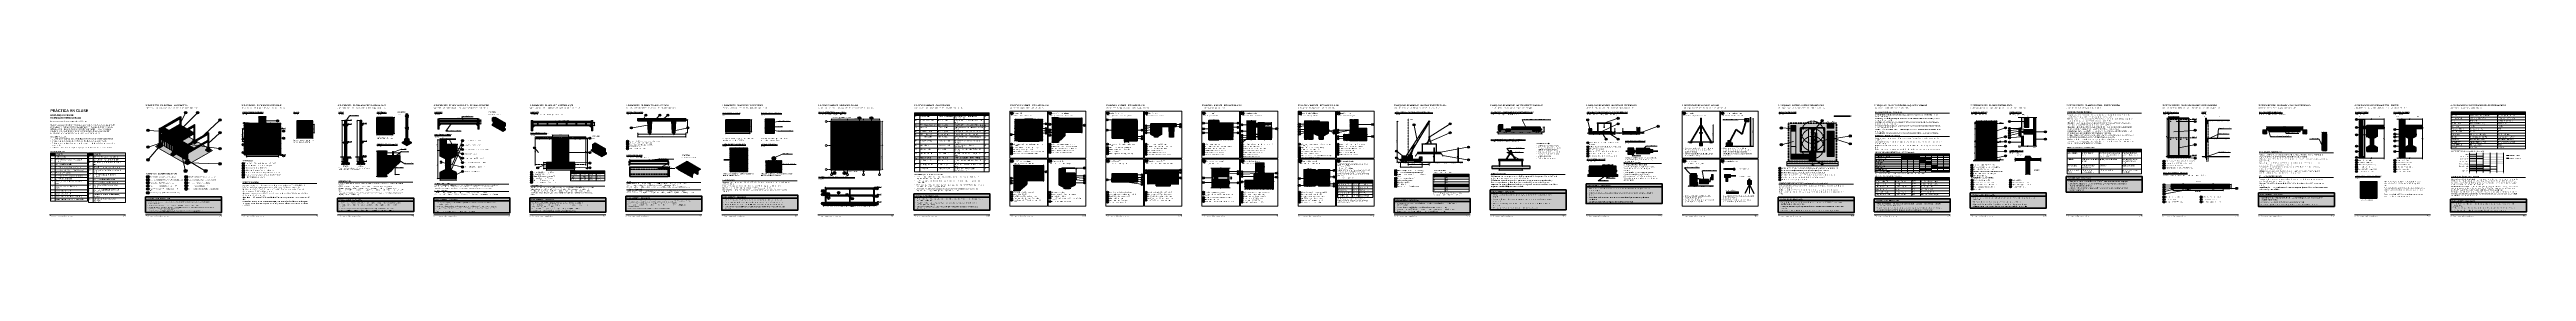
# Model space of a CAD drawing. Header units: millimetres. Extents: x 10 to 6200, y 4 to 286.
import ezdxf
from ezdxf.enums import TextEntityAlignment as Align

# ---------------------------------------------------------------- set-up
doc = ezdxf.new("R2010")
doc.units = ezdxf.units.MM
doc.linetypes.add('DASHED', pattern=[1.524, 1.27, -0.254])
for name, color, linetype in [('ARMADURAS-RELLENO', 9, 'Continuous'), ('CONTORNOS', 7, 'Continuous'), ('CONTORNOS-RAYADO', 8, 'Continuous'), ('CONTORNOS-RELLENO', 9, 'Continuous'), ('COTAS', 7, 'Continuous'), ('COTAS-RELLENO', 9, 'Continuous'), ('ESTUDIO', 7, 'Continuous'), ('ESTUDIO-RELLENO', 9, 'Continuous'), ('ISO', 7, 'Continuous'), ('ISO-RELLENO', 9, 'Continuous'), ('LINEAS', 7, 'Continuous'), ('LINEAS-RELLENO', 9, 'Continuous'), ('MARCO', 7, 'Continuous'), ('REFERENCIAS', 7, 'Continuous'), ('REFERENCIAS-RELLENO', 9, 'Continuous'), ('TABLAS', 7, 'Continuous'), ('TABLAS-RELLENO', 9, 'Continuous'), ('TEXTOS', 7, 'Continuous')]:
    doc.layers.add(name, color=color, linetype=linetype)
doc.styles.add('ARIAL', font='arial.ttf')
doc.styles.add('ARIAL-CURSIVA', font='ariali.ttf')
doc.styles.add('ARIAL-NEGRITA', font='arialbd.ttf')

msp = doc.modelspace()

# ---------------------------------------------------------------- hatches: boundary and pattern name
at = {"layer": 'ARMADURAS-RELLENO', "true_color": 0x000000}
h = msp.add_hatch(color=18, dxfattribs=at)
h.dxf.hatch_style = 1
edge = h.paths.add_edge_path()
edge.add_arc((833, 248), 0.7, 0, 360)
h = msp.add_hatch(color=18, dxfattribs=at)
h.dxf.hatch_style = 1
edge = h.paths.add_edge_path()
edge.add_arc((848, 248), 0.7, 0, 360)
h = msp.add_hatch(color=18, dxfattribs=at)
h.dxf.hatch_style = 1
edge = h.paths.add_edge_path()
edge.add_arc((863, 248), 0.7, 0, 360)
at = {"layer": 'ARMADURAS-RELLENO', "true_color": 0x7a1f1f}
h = msp.add_hatch(color=26, dxfattribs=at)
h.dxf.hatch_style = 1
edge = h.paths.add_edge_path()
edge.add_arc((1483.8, 248.8), 0.35, 0, 360)
h = msp.add_hatch(color=26, dxfattribs=at)
h.dxf.hatch_style = 1
edge = h.paths.add_edge_path()
edge.add_arc((1491.2, 248.8), 0.35, 0, 360)
h = msp.add_hatch(color=26, dxfattribs=at)
h.dxf.hatch_style = 1
edge = h.paths.add_edge_path()
edge.add_arc((1498.8, 248.8), 0.35, 0, 360)
h = msp.add_hatch(color=26, dxfattribs=at)
h.dxf.hatch_style = 1
edge = h.paths.add_edge_path()
edge.add_arc((1506.2, 248.8), 0.35, 0, 360)
h = msp.add_hatch(color=26, dxfattribs=at)
h.dxf.hatch_style = 1
edge = h.paths.add_edge_path()
edge.add_arc((1513.8, 248.8), 0.35, 0, 360)
h = msp.add_hatch(color=26, dxfattribs=at)
h.dxf.hatch_style = 1
edge = h.paths.add_edge_path()
edge.add_arc((1521.2, 248.8), 0.35, 0, 360)
h = msp.add_hatch(color=26, dxfattribs=at)
h.dxf.hatch_style = 1
edge = h.paths.add_edge_path()
edge.add_arc((1528.8, 248.8), 0.35, 0, 360)
h = msp.add_hatch(color=26, dxfattribs=at)
h.dxf.hatch_style = 1
edge = h.paths.add_edge_path()
edge.add_arc((1536.2, 248.8), 0.35, 0, 360)
h = msp.add_hatch(color=26, dxfattribs=at)
h.dxf.hatch_style = 1
edge = h.paths.add_edge_path()
edge.add_arc((1543.8, 248.8), 0.35, 0, 360)
h = msp.add_hatch(color=26, dxfattribs=at)
h.dxf.hatch_style = 1
edge = h.paths.add_edge_path()
edge.add_arc((1551.2, 248.8), 0.35, 0, 360)
h = msp.add_hatch(color=26, dxfattribs=at)
h.dxf.hatch_style = 1
edge = h.paths.add_edge_path()
edge.add_arc((1558.8, 248.8), 0.35, 0, 360)
h = msp.add_hatch(color=26, dxfattribs=at)
h.dxf.hatch_style = 1
edge = h.paths.add_edge_path()
edge.add_arc((1566.2, 248.8), 0.35, 0, 360)
h = msp.add_hatch(color=26, dxfattribs=at)
h.dxf.hatch_style = 1
edge = h.paths.add_edge_path()
edge.add_arc((1573.8, 248.8), 0.35, 0, 360)
h = msp.add_hatch(color=26, dxfattribs=at)
h.dxf.hatch_style = 1
edge = h.paths.add_edge_path()
edge.add_arc((1581.2, 248.8), 0.35, 0, 360)
h = msp.add_hatch(color=26, dxfattribs=at)
h.dxf.hatch_style = 1
edge = h.paths.add_edge_path()
edge.add_arc((1588.8, 248.8), 0.35, 0, 360)
h = msp.add_hatch(color=26, dxfattribs=at)
h.dxf.hatch_style = 1
edge = h.paths.add_edge_path()
edge.add_arc((1596.2, 248.8), 0.35, 0, 360)
at = {"layer": 'ARMADURAS-RELLENO', "true_color": 0x000000}
h = msp.add_hatch(color=18, dxfattribs=at)
h.dxf.hatch_style = 1
edge = h.paths.add_edge_path()
edge.add_arc((833, 233), 0.7, 0, 360)
h = msp.add_hatch(color=18, dxfattribs=at)
h.dxf.hatch_style = 1
edge = h.paths.add_edge_path()
edge.add_arc((833, 218), 0.7, 0, 360)
h = msp.add_hatch(color=18, dxfattribs=at)
h.dxf.hatch_style = 1
edge = h.paths.add_edge_path()
edge.add_arc((848, 218), 0.7, 0, 360)
h = msp.add_hatch(color=18, dxfattribs=at)
h.dxf.hatch_style = 1
edge = h.paths.add_edge_path()
edge.add_arc((863, 233), 0.7, 0, 360)
h = msp.add_hatch(color=18, dxfattribs=at)
h.dxf.hatch_style = 1
edge = h.paths.add_edge_path()
edge.add_arc((863, 218), 0.7, 0, 360)
at = {"layer": 'ARMADURAS-RELLENO', "true_color": 0x7a1f1f}
h = msp.add_hatch(color=26, dxfattribs=at)
h.dxf.hatch_style = 1
edge = h.paths.add_edge_path()
edge.add_arc((1272, 195.5), 0.55, 0, 360)
h = msp.add_hatch(color=26, dxfattribs=at)
h.dxf.hatch_style = 1
edge = h.paths.add_edge_path()
edge.add_arc((1302, 195.5), 0.55, 0, 360)
at = {"layer": 'ARMADURAS-RELLENO', "true_color": 0x000000}
h = msp.add_hatch(color=18, dxfattribs=at)
h.dxf.hatch_style = 1
edge = h.paths.add_edge_path()
edge.add_arc((1510, 222), 0.6, 0, 360)
h = msp.add_hatch(color=18, dxfattribs=at)
h.dxf.hatch_style = 1
edge = h.paths.add_edge_path()
edge.add_arc((1510, 219.5), 0.6, 0, 360)
h = msp.add_hatch(color=18, dxfattribs=at)
h.dxf.hatch_style = 1
edge = h.paths.add_edge_path()
edge.add_arc((1510, 217), 0.6, 0, 360)
h = msp.add_hatch(color=18, dxfattribs=at)
h.dxf.hatch_style = 1
edge = h.paths.add_edge_path()
edge.add_arc((1570, 222), 0.6, 0, 360)
h = msp.add_hatch(color=18, dxfattribs=at)
h.dxf.hatch_style = 1
edge = h.paths.add_edge_path()
edge.add_arc((1570, 219.5), 0.6, 0, 360)
h = msp.add_hatch(color=18, dxfattribs=at)
h.dxf.hatch_style = 1
edge = h.paths.add_edge_path()
edge.add_arc((1570, 217), 0.6, 0, 360)
h = msp.add_hatch(color=18, dxfattribs=at)
h.dxf.hatch_style = 1
edge = h.paths.add_edge_path()
edge.add_arc((5692, 210.5), 0.5, 0, 360)
h = msp.add_hatch(color=18, dxfattribs=at)
h.dxf.hatch_style = 1
edge = h.paths.add_edge_path()
edge.add_arc((5698, 210.5), 0.5, 0, 360)
at = {"layer": 'ARMADURAS-RELLENO', "true_color": 0x7a1f1f}
h = msp.add_hatch(color=26, dxfattribs=at)
h.dxf.hatch_style = 1
edge = h.paths.add_edge_path()
edge.add_arc((506, 166.4), 0.4, 0, 360)
h = msp.add_hatch(color=26, dxfattribs=at)
h.dxf.hatch_style = 1
edge = h.paths.add_edge_path()
edge.add_arc((512, 166.4), 0.4, 0, 360)
h = msp.add_hatch(color=26, dxfattribs=at)
h.dxf.hatch_style = 1
edge = h.paths.add_edge_path()
edge.add_arc((518, 166.4), 0.4, 0, 360)
h = msp.add_hatch(color=26, dxfattribs=at)
h.dxf.hatch_style = 1
edge = h.paths.add_edge_path()
edge.add_arc((524, 166.4), 0.4, 0, 360)
h = msp.add_hatch(color=26, dxfattribs=at)
h.dxf.hatch_style = 1
edge = h.paths.add_edge_path()
edge.add_arc((530, 166.4), 0.4, 0, 360)
h = msp.add_hatch(color=26, dxfattribs=at)
h.dxf.hatch_style = 1
edge = h.paths.add_edge_path()
edge.add_arc((536, 166.4), 0.4, 0, 360)
h = msp.add_hatch(color=26, dxfattribs=at)
h.dxf.hatch_style = 1
edge = h.paths.add_edge_path()
edge.add_arc((542, 166.4), 0.4, 0, 360)
h = msp.add_hatch(color=26, dxfattribs=at)
h.dxf.hatch_style = 1
edge = h.paths.add_edge_path()
edge.add_arc((548, 166.4), 0.4, 0, 360)
h = msp.add_hatch(color=26, dxfattribs=at)
h.dxf.hatch_style = 1
edge = h.paths.add_edge_path()
edge.add_arc((554, 166.4), 0.4, 0, 360)
h = msp.add_hatch(color=26, dxfattribs=at)
h.dxf.hatch_style = 1
edge = h.paths.add_edge_path()
edge.add_arc((560, 166.4), 0.4, 0, 360)
h = msp.add_hatch(color=26, dxfattribs=at)
h.dxf.hatch_style = 1
edge = h.paths.add_edge_path()
edge.add_arc((566, 166.4), 0.4, 0, 360)
h = msp.add_hatch(color=26, dxfattribs=at)
h.dxf.hatch_style = 1
edge = h.paths.add_edge_path()
edge.add_arc((572, 166.4), 0.4, 0, 360)
h = msp.add_hatch(color=26, dxfattribs=at)
h.dxf.hatch_style = 1
edge = h.paths.add_edge_path()
edge.add_arc((578, 166.4), 0.4, 0, 360)
h = msp.add_hatch(color=26, dxfattribs=at)
h.dxf.hatch_style = 1
edge = h.paths.add_edge_path()
edge.add_arc((990.5, 165.5), 0.55, 0, 360)
h = msp.add_hatch(color=26, dxfattribs=at)
h.dxf.hatch_style = 1
edge = h.paths.add_edge_path()
edge.add_arc((1006, 165.5), 0.55, 0, 360)
h = msp.add_hatch(color=26, dxfattribs=at)
h.dxf.hatch_style = 1
edge = h.paths.add_edge_path()
edge.add_arc((1021.5, 165.5), 0.55, 0, 360)
at = {"layer": 'ARMADURAS-RELLENO', "true_color": 0x000000}
h = msp.add_hatch(color=18, dxfattribs=at)
h.dxf.hatch_style = 1
edge = h.paths.add_edge_path()
edge.add_arc((1256, 129.5), 0.7, 0, 360)
h = msp.add_hatch(color=18, dxfattribs=at)
h.dxf.hatch_style = 1
edge = h.paths.add_edge_path()
edge.add_arc((1263, 129.5), 0.7, 0, 360)
h = msp.add_hatch(color=18, dxfattribs=at)
h.dxf.hatch_style = 1
edge = h.paths.add_edge_path()
edge.add_arc((1272, 135.5), 0.7, 0, 360)
h = msp.add_hatch(color=18, dxfattribs=at)
h.dxf.hatch_style = 1
edge = h.paths.add_edge_path()
edge.add_arc((1272, 129.5), 0.7, 0, 360)
h = msp.add_hatch(color=18, dxfattribs=at)
h.dxf.hatch_style = 1
edge = h.paths.add_edge_path()
edge.add_arc((1280, 135.5), 0.7, 0, 360)
h = msp.add_hatch(color=18, dxfattribs=at)
h.dxf.hatch_style = 1
edge = h.paths.add_edge_path()
edge.add_arc((1280, 129.5), 0.7, 0, 360)
h = msp.add_hatch(color=18, dxfattribs=at)
h.dxf.hatch_style = 1
edge = h.paths.add_edge_path()
edge.add_arc((1287, 135.5), 0.7, 0, 360)
h = msp.add_hatch(color=18, dxfattribs=at)
h.dxf.hatch_style = 1
edge = h.paths.add_edge_path()
edge.add_arc((1287, 129.5), 0.7, 0, 360)
h = msp.add_hatch(color=18, dxfattribs=at)
h.dxf.hatch_style = 1
edge = h.paths.add_edge_path()
edge.add_arc((1294, 135.5), 0.7, 0, 360)
h = msp.add_hatch(color=18, dxfattribs=at)
h.dxf.hatch_style = 1
edge = h.paths.add_edge_path()
edge.add_arc((1294, 129.5), 0.7, 0, 360)
h = msp.add_hatch(color=18, dxfattribs=at)
h.dxf.hatch_style = 1
edge = h.paths.add_edge_path()
edge.add_arc((1302, 135.5), 0.7, 0, 360)
h = msp.add_hatch(color=18, dxfattribs=at)
h.dxf.hatch_style = 1
edge = h.paths.add_edge_path()
edge.add_arc((1302, 129.5), 0.7, 0, 360)
h = msp.add_hatch(color=18, dxfattribs=at)
h.dxf.hatch_style = 1
edge = h.paths.add_edge_path()
edge.add_arc((1311, 129.5), 0.7, 0, 360)
h = msp.add_hatch(color=18, dxfattribs=at)
h.dxf.hatch_style = 1
edge = h.paths.add_edge_path()
edge.add_arc((1318, 129.5), 0.7, 0, 360)
h = msp.add_hatch(color=18, dxfattribs=at)
h.dxf.hatch_style = 1
edge = h.paths.add_edge_path()
edge.add_arc((5692, 172), 0.5, 0, 360)
h = msp.add_hatch(color=18, dxfattribs=at)
h.dxf.hatch_style = 1
edge = h.paths.add_edge_path()
edge.add_arc((5695, 172), 0.5, 0, 360)
h = msp.add_hatch(color=18, dxfattribs=at)
h.dxf.hatch_style = 1
edge = h.paths.add_edge_path()
edge.add_arc((5698, 172), 0.5, 0, 360)
h = msp.add_hatch(color=18, dxfattribs=at)
h.dxf.hatch_style = 1
edge = h.paths.add_edge_path()
edge.add_arc((990.5, 104.5), 0.7, 0, 360)
h = msp.add_hatch(color=18, dxfattribs=at)
h.dxf.hatch_style = 1
edge = h.paths.add_edge_path()
edge.add_arc((998.5, 104.5), 0.7, 0, 360)
h = msp.add_hatch(color=18, dxfattribs=at)
h.dxf.hatch_style = 1
edge = h.paths.add_edge_path()
edge.add_arc((1002, 110), 0.7, 0, 360)
h = msp.add_hatch(color=18, dxfattribs=at)
h.dxf.hatch_style = 1
edge = h.paths.add_edge_path()
edge.add_arc((1006, 104.5), 0.7, 0, 360)
h = msp.add_hatch(color=18, dxfattribs=at)
h.dxf.hatch_style = 1
edge = h.paths.add_edge_path()
edge.add_arc((1010, 110), 0.7, 0, 360)
h = msp.add_hatch(color=18, dxfattribs=at)
h.dxf.hatch_style = 1
edge = h.paths.add_edge_path()
edge.add_arc((1013.5, 104.5), 0.7, 0, 360)
h = msp.add_hatch(color=18, dxfattribs=at)
h.dxf.hatch_style = 1
edge = h.paths.add_edge_path()
edge.add_arc((1021.5, 104.5), 0.7, 0, 360)
h = msp.add_hatch(color=18, dxfattribs=at)
h.dxf.hatch_style = 1
edge = h.paths.add_edge_path()
edge.add_arc((2448, 97), 0.4, 0, 360)
h = msp.add_hatch(color=18, dxfattribs=at)
h.dxf.hatch_style = 1
edge = h.paths.add_edge_path()
edge.add_arc((2454, 97), 0.4, 0, 360)
h = msp.add_hatch(color=18, dxfattribs=at)
h.dxf.hatch_style = 1
edge = h.paths.add_edge_path()
edge.add_arc((2460, 97), 0.4, 0, 360)
h = msp.add_hatch(color=18, dxfattribs=at)
h.dxf.hatch_style = 1
edge = h.paths.add_edge_path()
edge.add_arc((2466, 97), 0.4, 0, 360)
h = msp.add_hatch(color=18, dxfattribs=at)
h.dxf.hatch_style = 1
edge = h.paths.add_edge_path()
edge.add_arc((2472, 97), 0.4, 0, 360)
h = msp.add_hatch(color=18, dxfattribs=at)
h.dxf.hatch_style = 1
edge = h.paths.add_edge_path()
edge.add_arc((2478, 97), 0.4, 0, 360)
h = msp.add_hatch(color=18, dxfattribs=at)
h.dxf.hatch_style = 1
edge = h.paths.add_edge_path()
edge.add_arc((2484, 97), 0.4, 0, 360)
h = msp.add_hatch(color=18, dxfattribs=at)
h.dxf.hatch_style = 1
edge = h.paths.add_edge_path()
edge.add_arc((2490, 97), 0.4, 0, 360)
at = {"layer": 'ARMADURAS-RELLENO', "true_color": 0x7a1f1f}
h = msp.add_hatch(color=26, dxfattribs=at)
h.dxf.hatch_style = 1
edge = h.paths.add_edge_path()
edge.add_arc((2537.5, 93), 0.5, 0, 360)
h = msp.add_hatch(color=26, dxfattribs=at)
h.dxf.hatch_style = 1
edge = h.paths.add_edge_path()
edge.add_arc((2553, 93), 0.5, 0, 360)
h = msp.add_hatch(color=26, dxfattribs=at)
h.dxf.hatch_style = 1
edge = h.paths.add_edge_path()
edge.add_arc((2568.5, 93), 0.5, 0, 360)
at = {"layer": 'ARMADURAS-RELLENO', "true_color": 0x000000}
h = msp.add_hatch(color=18, dxfattribs=at)
h.dxf.hatch_style = 1
edge = h.paths.add_edge_path()
edge.add_arc((3876.8, 118.5), 0.4, 0, 360)
h = msp.add_hatch(color=18, dxfattribs=at)
h.dxf.hatch_style = 1
edge = h.paths.add_edge_path()
edge.add_arc((3876.8, 117.2), 0.4, 0, 360)
h = msp.add_hatch(color=18, dxfattribs=at)
h.dxf.hatch_style = 1
edge = h.paths.add_edge_path()
edge.add_arc((3876.8, 116), 0.4, 0, 360)
h = msp.add_hatch(color=18, dxfattribs=at)
h.dxf.hatch_style = 1
edge = h.paths.add_edge_path()
edge.add_arc((3906.8, 118.5), 0.4, 0, 360)
h = msp.add_hatch(color=18, dxfattribs=at)
h.dxf.hatch_style = 1
edge = h.paths.add_edge_path()
edge.add_arc((3906.8, 117.2), 0.4, 0, 360)
h = msp.add_hatch(color=18, dxfattribs=at)
h.dxf.hatch_style = 1
edge = h.paths.add_edge_path()
edge.add_arc((3906.8, 116), 0.4, 0, 360)
at = {"layer": 'CONTORNOS-RAYADO'}
h = msp.add_hatch(dxfattribs=at)
h.set_pattern_fill('ANSI31', color=8, scale=0.25)
h.paths.add_polyline_path([(534, 193), (550, 193), (550, 255), (534, 255)])
h = msp.add_hatch(dxfattribs=at)
h.set_pattern_fill('ANSI31', color=8, scale=0.25)
h.paths.add_polyline_path([(828, 213), (868, 213), (868, 253), (828, 253)])
h = msp.add_hatch(dxfattribs=at)
h.set_pattern_fill('AR-CONC', color=8, scale=0.03)
h.paths.add_polyline_path([(1480, 247.5), (1600, 247.5), (1600, 250), (1480, 250)])
h = msp.add_hatch(dxfattribs=at)
h.set_pattern_fill('ANSI31', color=8, scale=0.25)
h.paths.add_polyline_path([(1798, 230), (1822, 230), (1822, 249), (1798, 249)])
h = msp.add_hatch(dxfattribs=at)
h.set_pattern_fill('AR-SAND', color=8, scale=0.01)
h.paths.add_polyline_path([(1808, 230), (1812, 230), (1812, 248), (1808, 248)])
h = msp.add_hatch(dxfattribs=at)
h.set_pattern_fill('EARTH', color=8, scale=0.4, angle=45)
h.paths.add_polyline_path([(2422, 194.2), (2492, 194.2), (2492, 248.8), (2422, 248.8)])
h = msp.add_hatch(dxfattribs=at)
h.set_pattern_fill('ANSI31', color=8, scale=0.25)
h.paths.add_polyline_path([(2447, 200.2), (2467, 200.2), (2467, 248.8), (2447, 248.8)])
h = msp.add_hatch(dxfattribs=at)
h.set_pattern_fill('ANSI31', color=8, scale=0.25)
h.paths.add_polyline_path([(2531.5, 216), (2590, 216), (2590, 251), (2531.5, 251)])
h = msp.add_hatch(dxfattribs=at)
h.set_pattern_fill('AR-CONC', color=8, scale=0.03)
h.paths.add_polyline_path([(2665.7, 244.8), (2728.3, 244.8), (2728.3, 248.2), (2665.7, 248.2)])
h = msp.add_hatch(dxfattribs=at)
h.set_pattern_fill('INSUL', color=8, scale=0.08, angle=90)
h.paths.add_polyline_path([(4945.8, 229), (4955.2, 229), (4955.2, 253), (4945.8, 253)])
h = msp.add_hatch(dxfattribs=at)
h.set_pattern_fill('ANSI31', color=8, scale=0.25)
h.paths.add_polyline_path([(5398.3, 156.6), (5398.9, 156.6), (5398.9, 251.4), (5398.3, 251.4)])
h = msp.add_hatch(dxfattribs=at)
h.set_pattern_fill('ZIGZAG', color=8, scale=0.2, angle=90)
h.paths.add_polyline_path([(5398.9, 156.6), (5399.5, 156.6), (5399.5, 251.4), (5398.9, 251.4)])
h = msp.add_hatch(dxfattribs=at)
h.set_pattern_fill('ANSI31', color=8, scale=0.25)
h.paths.add_polyline_path([(5399.5, 156.6), (5400.3, 156.6), (5400.3, 251.4), (5399.5, 251.4)])
h = msp.add_hatch(dxfattribs=at)
h.set_pattern_fill('INSUL', color=8, scale=0.08, angle=90)
h.paths.add_polyline_path([(5786.7, 155.7), (5789.8, 155.7), (5789.8, 249), (5786.7, 249)])
h = msp.add_hatch(dxfattribs=at)
h.set_pattern_fill('ANSI31', color=8, scale=0.25)
h.paths.add_polyline_path([(5882, 151), (5886, 151), (5886, 249), (5882, 249)])
h = msp.add_hatch(dxfattribs=at)
h.set_pattern_fill('ZIGZAG', color=8, scale=0.2, angle=90)
h.paths.add_polyline_path([(5886, 151), (5890, 151), (5890, 249), (5886, 249)])
h = msp.add_hatch(dxfattribs=at)
h.set_pattern_fill('ANSI31', color=8, scale=0.25)
h.paths.add_polyline_path([(5890, 151), (5895.3, 151), (5895.3, 249), (5890, 249)])
h = msp.add_hatch(dxfattribs=at)
h.set_pattern_fill('INSUL', color=8, scale=0.08, angle=90)
h.paths.add_polyline_path([(5895.3, 151), (5896.7, 151), (5896.7, 249), (5895.3, 249)])
h = msp.add_hatch(dxfattribs=at)
h.set_pattern_fill('EARTH', color=8, scale=0.4, angle=45)
h.paths.add_polyline_path([(496, 159), (588, 159), (588, 239), (496, 239)])
h = msp.add_hatch(dxfattribs=at)
h.set_pattern_fill('AR-CONC', color=8, scale=0.03)
h.paths.add_polyline_path([(502, 163), (582, 163), (582, 175), (563, 187), (521, 187), (502, 175)])
h = msp.add_hatch(dxfattribs=at)
h.set_pattern_fill('AR-CONC', color=8, scale=0.03)
h.paths.add_polyline_path([(521, 187), (563, 187), (563, 224.6), (553, 224.6), (553, 191), (531, 191), (531, 224.6), (521, 224.6)])
h = msp.add_hatch(dxfattribs=at)
h.set_pattern_fill('AR-SAND', color=8, scale=0.01)
h.paths.add_polyline_path([(531, 191), (553, 191), (553, 224.6), (531, 224.6)])
h = msp.add_hatch(dxfattribs=at)
h.set_pattern_fill('AR-CONC', color=8, scale=0.03)
h.paths.add_polyline_path([(637.5, 214.5), (658.5, 214.5), (658.5, 235.5), (637.5, 235.5)])
h = msp.add_hatch(dxfattribs=at)
h.set_pattern_fill('AR-SAND', color=8, scale=0.01)
h.paths.add_polyline_path([(642.5, 219.5), (653.5, 219.5), (653.5, 230.5), (642.5, 230.5)])
h = msp.add_hatch(dxfattribs=at)
h.set_pattern_fill('ANSI31', color=8, scale=0.25)
h.paths.add_polyline_path([(644, 221), (652, 221), (652, 229), (644, 229)])
h = msp.add_hatch(dxfattribs=at)
h.set_pattern_fill('ANSI31', color=8, scale=0.25)
h.paths.add_polyline_path([(986, 170.8), (1026, 170.8), (1026, 185.8), (1001, 185.8), (1001, 196.8), (986, 196.8)])
h = msp.add_hatch(dxfattribs=at)
h.set_pattern_fill('AR-CONC', color=8, scale=0.03)
h.paths.add_polyline_path([(1224, 200), (1350, 200), (1350, 205), (1224, 205)])
h = msp.add_hatch(dxfattribs=at)
h.set_pattern_fill('ANSI31', color=8, scale=0.25)
h.paths.add_polyline_path([(1252, 125), (1322, 125), (1322, 140), (1307, 140), (1307, 200), (1267, 200), (1267, 140), (1252, 140)])
h = msp.add_hatch(dxfattribs=at)
h.set_pattern_fill('ANSI31', color=8, scale=0.25)
h.paths.add_polyline_path([(1480, 245), (1505.5, 245), (1507, 215), (1513, 215), (1514.5, 245), (1565.5, 245), (1567, 215), (1573, 215), (1574.5, 245), (1600, 245), (1600, 247.5), (1480, 247.5)])
h = msp.add_hatch(dxfattribs=at)
h.set_pattern_fill('ANSI31', color=8, scale=0.25)
h.paths.add_polyline_path([(1798, 214), (1822, 214), (1822, 229), (1798, 229)])
h = msp.add_hatch(dxfattribs=at)
h.set_pattern_fill('AR-CONC', color=8, scale=0.03)
h.paths.add_polyline_path([(2430.8, 194.2), (2483.2, 194.2), (2483.2, 239.8), (2470.8, 239.8), (2470.8, 197.8), (2443.2, 197.8), (2443.2, 239.8), (2430.8, 239.8)])
h = msp.add_hatch(dxfattribs=at)
h.set_pattern_fill('AR-SAND', color=8, scale=0.01)
h.paths.add_polyline_path([(2443.2, 197.8), (2470.8, 197.8), (2470.8, 239.8), (2443.2, 239.8)])
h = msp.add_hatch(dxfattribs=at)
h.set_pattern_fill('ANSI31', color=8, scale=0.25)
h.paths.add_polyline_path([(2531, 215.5), (2547.5, 215.5), (2547.5, 207.5), (2531, 192)])
h = msp.add_hatch(dxfattribs=at)
h.set_pattern_fill('AR-SAND', color=8, scale=0.01)
h.paths.add_polyline_path([(2538.2, 216), (2540.3, 216), (2540.3, 225.5), (2538.2, 225.5)])
h = msp.add_hatch(dxfattribs=at)
h.set_pattern_fill('ANSI31', color=8, scale=0.25)
h.paths.add_polyline_path([(2665.7, 244.8), (2705.7, 244.8), (2705.7, 205.5), (2695.7, 205.5), (2695.7, 201.5), (2665.7, 201.5)])
h = msp.add_hatch(dxfattribs=at)
h.set_pattern_fill('ANSI31', color=8, scale=0.25)
h.paths.add_polyline_path([(2696.3, 194.8), (2728.3, 194.8), (2728.3, 244.8), (2706.3, 244.8), (2706.3, 204.8), (2696.3, 204.8)])
h = msp.add_hatch(dxfattribs=at)
h.set_pattern_fill('ANSI31', color=8, scale=0.25)
h.paths.add_polyline_path([(2762.3, 220.2), (2789, 220.2), (2789, 230.2), (2772.3, 230.2), (2772.3, 237.5), (2762.3, 237.5)])
h = msp.add_hatch(dxfattribs=at)
h.set_pattern_fill('AR-SAND', color=8, scale=0.015)
h.paths.add_polyline_path([(2762.3, 219.6), (2789, 219.6), (2789, 220.2), (2762.3, 220.2)])
h = msp.add_hatch(dxfattribs=at)
h.set_pattern_fill('ANSI31', color=8, scale=0.25)
h.paths.add_polyline_path([(2762.3, 219.6), (2789, 219.6), (2789, 211), (2781, 207), (2779.7, 207), (2779.7, 204.8), (2771.7, 204.8), (2771.7, 207), (2770.3, 207), (2762.3, 211)])
h = msp.add_hatch(dxfattribs=at)
h.set_pattern_fill('AR-CONC', color=8, scale=0.03)
h.paths.add_polyline_path([(2772.3, 234.2), (2825.7, 234.2), (2825.7, 237.5), (2772.3, 237.5)])
h = msp.add_hatch(dxfattribs=at)
h.set_pattern_fill('AR-SAND', color=8, scale=0.01)
h.paths.add_polyline_path([(2772.3, 230.2), (2773.7, 230.2), (2773.7, 234.2), (2772.3, 234.2)])
h = msp.add_hatch(dxfattribs=at)
h.set_pattern_fill('ANSI31', color=8, scale=0.25)
h.paths.add_polyline_path([(2773.7, 230.8), (2825.7, 230.8), (2825.7, 234.2), (2773.7, 234.2)])
h = msp.add_hatch(dxfattribs=at)
h.set_pattern_fill('ANSI31', color=8, scale=0.25)
h.paths.add_polyline_path([(2807.7, 230.8), (2819.7, 230.8), (2818.5, 204.8), (2808.9, 204.8)])
h = msp.add_hatch(dxfattribs=at)
h.set_pattern_fill('ANSI31', color=8, scale=0.25)
h.paths.add_polyline_path([(2907, 197.5), (2932, 197.5), (2932, 245.5), (2907, 245.5)])
h = msp.add_hatch(dxfattribs=at)
h.set_pattern_fill('EARTH', color=8, scale=0.4, angle=45)
h.paths.add_polyline_path([(2907, 197.5), (2968, 197.5), (2968, 206.8), (2907, 206.8)])
h = msp.add_hatch(dxfattribs=at)
h.set_pattern_fill('ZIGZAG', color=8, scale=0.2, angle=90)
h.paths.add_polyline_path([(2932, 206.8), (2934, 206.8), (2934, 238.3), (2932, 238.3)])
h = msp.add_hatch(dxfattribs=at)
h.set_pattern_fill('AR-SAND', color=8, scale=0.015)
h.paths.add_polyline_path([(2934, 236), (2968, 236), (2968, 238.5), (2934, 238.5)])
h = msp.add_hatch(dxfattribs=at)
h.set_pattern_fill('AR-CONC', color=8, scale=0.025)
h.paths.add_polyline_path([(2934, 222), (2968, 222), (2968, 234), (2934, 234)])
h = msp.add_hatch(dxfattribs=at)
h.set_pattern_fill('GRAVEL', color=8, scale=0.25)
h.paths.add_polyline_path([(2934, 206.8), (2968, 206.8), (2968, 221.8), (2934, 221.8)])
h = msp.add_hatch(dxfattribs=at)
h.set_pattern_fill('INSUL', color=8, scale=0.08, angle=90)
h.paths.add_polyline_path([(3009.5, 198), (3014.2, 198), (3014.2, 245), (3009.5, 245)])
h = msp.add_hatch(dxfattribs=at)
h.set_pattern_fill('INSUL', color=8, scale=0.08)
h.paths.add_polyline_path([(3014.8, 230), (3030.5, 230), (3030.5, 239.3), (3014.8, 239.3)])
h = msp.add_hatch(dxfattribs=at)
h.set_pattern_fill('ANSI31', color=8, scale=0.25)
h.paths.add_polyline_path([(3030.5, 214), (3063.5, 214), (3063.5, 229), (3045.5, 229), (3045.5, 240), (3030.5, 240)])
h = msp.add_hatch(dxfattribs=at)
h.set_pattern_fill('ANSI31', color=8, scale=0.25)
h.paths.add_polyline_path([(3030.5, 214), (3063.5, 214), (3063.5, 201), (3030.5, 201)])
h = msp.add_hatch(dxfattribs=at)
h.set_pattern_fill('ANSI31', color=8, scale=0.25)
h.paths.add_polyline_path([(3030.5, 198), (3063.5, 198), (3063.5, 201), (3030.5, 201)])
h = msp.add_hatch(dxfattribs=at)
h.set_pattern_fill('AR-CONC', color=8, scale=0.03)
h.paths.add_polyline_path([(3045.5, 235), (3063.5, 235), (3063.5, 240), (3045.5, 240)])
h = msp.add_hatch(dxfattribs=at)
h.set_pattern_fill('ANSI31', color=8, scale=0.25)
h.paths.add_polyline_path([(3146, 199), (3152, 199), (3152, 244), (3146, 244)])
h = msp.add_hatch(dxfattribs=at)
h.set_pattern_fill('AR-SAND', color=8, scale=0.015)
h.paths.add_polyline_path([(3146, 215), (3149, 215), (3149, 225), (3146, 225)])
h = msp.add_hatch(dxfattribs=at)
h.set_pattern_fill('ZIGZAG', color=8, scale=0.2, angle=90)
h.paths.add_polyline_path([(3152, 199), (3158, 199), (3158, 244), (3152, 244)])
h = msp.add_hatch(dxfattribs=at)
h.set_pattern_fill('ANSI31', color=8, scale=0.25)
h.paths.add_polyline_path([(3152, 216.5), (3158, 216.5), (3158, 223.5), (3152, 223.5)])
h = msp.add_hatch(dxfattribs=at)
h.set_pattern_fill('ANSI31', color=8, scale=0.25)
h.paths.add_polyline_path([(3158, 199), (3166, 199), (3166, 244), (3158, 244)])
h = msp.add_hatch(dxfattribs=at)
h.set_pattern_fill('INSUL', color=8, scale=0.08, angle=90)
h.paths.add_polyline_path([(3166, 224), (3168, 224), (3168, 244), (3166, 244)])
h = msp.add_hatch(dxfattribs=at)
h.set_pattern_fill('INSUL', color=8, scale=0.08, angle=90)
h.paths.add_polyline_path([(3166, 199), (3168, 199), (3168, 216), (3166, 216)])
h = msp.add_hatch(dxfattribs=at)
h.set_pattern_fill('ANSI31', color=8, scale=0.25)
h.paths.add_polyline_path([(3168, 226.5), (3205, 226.5), (3205, 241.5), (3183, 241.5), (3183, 244), (3168, 244)])
h = msp.add_hatch(dxfattribs=at)
h.set_pattern_fill('ANSI31', color=8, scale=0.25)
h.paths.add_polyline_path([(3168, 226.5), (3205, 226.5), (3205, 213.5), (3193, 207.5), (3193, 199), (3183, 199), (3183, 207.5), (3168, 213.5)])
h = msp.add_hatch(dxfattribs=at)
h.set_pattern_fill('AR-SAND', color=8, scale=0.01)
h.paths.add_polyline_path([(3168, 218), (3205, 218), (3205, 222), (3168, 222)])
h = msp.add_hatch(dxfattribs=at)
h.set_pattern_fill('EARTH', color=8, scale=0.4, angle=45)
h.paths.add_polyline_path([(3244, 195.5), (3302, 195.5), (3302, 210.5), (3244, 210.5)])
h = msp.add_hatch(dxfattribs=at)
h.set_pattern_fill('AR-CONC', color=8, scale=0.025)
h.paths.add_polyline_path([(3244, 200.5), (3258.8, 200.5), (3258.8, 210.5), (3244, 210.5)])
h = msp.add_hatch(dxfattribs=at)
h.set_pattern_fill('ZIGZAG', color=8, scale=0.2, angle=90)
h.paths.add_polyline_path([(3258.8, 200.5), (3259.6, 200.5), (3259.6, 210.5), (3258.8, 210.5)])
h = msp.add_hatch(dxfattribs=at)
h.set_pattern_fill('ANSI31', color=8, scale=0.25)
h.paths.add_polyline_path([(3260, 221.5), (3266, 221.5), (3266, 247.5), (3260, 247.5)])
h = msp.add_hatch(dxfattribs=at)
h.set_pattern_fill('AR-SAND', color=8, scale=0.015)
h.paths.add_polyline_path([(3260, 220.5), (3280, 220.5), (3280, 221.5), (3260, 221.5)])
h = msp.add_hatch(dxfattribs=at)
h.set_pattern_fill('ANSI31', color=8, scale=0.25)
h.paths.add_polyline_path([(3260, 195.5), (3280, 195.5), (3280, 220.5), (3260, 220.5)])
h = msp.add_hatch(dxfattribs=at)
h.set_pattern_fill('ZIGZAG', color=8, scale=0.2, angle=90)
h.paths.add_polyline_path([(3266, 221.5), (3272, 221.5), (3272, 247.5), (3266, 247.5)])
h = msp.add_hatch(dxfattribs=at)
h.set_pattern_fill('ANSI31', color=8, scale=0.25)
h.paths.add_polyline_path([(3272, 221.5), (3280, 221.5), (3280, 247.5), (3272, 247.5)])
h = msp.add_hatch(dxfattribs=at)
h.set_pattern_fill('AR-SAND', color=8, scale=0.01)
h.paths.add_polyline_path([(3274.5, 197.5), (3277.5, 197.5), (3277.5, 245.5), (3274.5, 245.5)])
h = msp.add_hatch(dxfattribs=at)
h.set_pattern_fill('ZIGZAG', color=8, scale=0.2, angle=90)
h.paths.add_polyline_path([(3280, 195.5), (3282, 195.5), (3282, 220.5), (3280, 220.5)])
h = msp.add_hatch(dxfattribs=at)
h.set_pattern_fill('ANSI31', color=8, scale=0.25)
h.paths.add_polyline_path([(3282, 195.5), (3302, 195.5), (3302, 225.5), (3282, 225.5)])
h = msp.add_hatch(dxfattribs=at)
h.set_pattern_fill('ANSI31', color=8, scale=0.25)
h.paths.add_polyline_path([(3856.5, 214.5), (3864, 214.5), (3864, 224.5), (3856.5, 224.5)])
h = msp.add_hatch(dxfattribs=at)
h.set_pattern_fill('AR-CONC', color=8, scale=0.025)
h.paths.add_polyline_path([(3856.5, 211), (3921.5, 211), (3921.5, 214.5), (3856.5, 214.5)])
h = msp.add_hatch(dxfattribs=at)
h.set_pattern_fill('AR-CONC', color=8, scale=0.025)
h.paths.add_polyline_path([(3942, 211), (3984.5, 211), (3984.5, 214.5), (3942, 214.5)])
h = msp.add_hatch(dxfattribs=at)
h.set_pattern_fill('ANSI31', color=8, scale=0.25)
h.paths.add_polyline_path([(3977, 214.5), (3984.5, 214.5), (3984.5, 224.5), (3977, 224.5)])
h = msp.add_hatch(dxfattribs=at)
h.set_pattern_fill('AR-CONC', color=8, scale=0.025)
h.paths.add_polyline_path([(4109, 190.1), (4114.3, 190.1), (4114.3, 192.1), (4109, 192.1)])
h = msp.add_hatch(dxfattribs=at)
h.set_pattern_fill('AR-CONC', color=8, scale=0.025)
h.paths.add_polyline_path([(4159.7, 190.1), (4165, 190.1), (4165, 192.1), (4159.7, 192.1)])
h = msp.add_hatch(dxfattribs=at)
h.set_pattern_fill('ANSI31', color=8, scale=0.25)
h.paths.add_polyline_path([(5400.5, 244.1), (5404.5, 244.1), (5404.5, 245.6), (5402, 245.6), (5402, 246.7), (5400.5, 246.7)])
h = msp.add_hatch(dxfattribs=at)
h.set_pattern_fill('ANSI31', color=8, scale=0.25)
h.paths.add_polyline_path([(5400.5, 237.1), (5404.5, 237.1), (5404.5, 238.6), (5403.3, 239.2), (5403.1, 239.2), (5403.1, 242.2), (5403.3, 242.2), (5404.5, 242.8), (5404.5, 244.1), (5400.5, 244.1), (5400.5, 242.8), (5401.7, 242.2), (5401.9, 242.2), (5401.9, 239.2), (5401.7, 239.2), (5400.5, 238.6)])
h = msp.add_hatch(dxfattribs=at)
h.set_pattern_fill('ANSI31', color=8, scale=0.25)
h.paths.add_polyline_path([(5400.5, 199.1), (5404.5, 199.1), (5404.5, 200.6), (5402, 200.6), (5402, 201.6), (5400.5, 201.6)])
h = msp.add_hatch(dxfattribs=at)
h.set_pattern_fill('ANSI31', color=8, scale=0.25)
h.paths.add_polyline_path([(5400.5, 192.1), (5404.5, 192.1), (5404.5, 193.6), (5403.3, 194.2), (5403.1, 194.2), (5403.1, 197.2), (5403.3, 197.2), (5404.5, 197.8), (5404.5, 199.1), (5400.5, 199.1), (5400.5, 197.8), (5401.7, 197.2), (5401.9, 197.2), (5401.9, 194.2), (5401.7, 194.2), (5400.5, 193.6)])
h = msp.add_hatch(dxfattribs=at)
h.set_pattern_fill('ANSI31', color=8, scale=0.25)
h.paths.add_polyline_path([(5402.2, 245.7), (5458, 245.7), (5458, 246.7), (5402.2, 246.7)])
h = msp.add_hatch(dxfattribs=at)
h.set_pattern_fill('ANSI31', color=8, scale=0.25)
h.paths.add_polyline_path([(5402.2, 200.7), (5458, 200.7), (5458, 201.6), (5402.2, 201.6)])
h = msp.add_hatch(dxfattribs=at)
h.set_pattern_fill('AR-CONC', color=8, scale=0.03)
h.paths.add_polyline_path([(5540.8, 212.5), (5551.2, 212.5), (5551.2, 221.9), (5540.8, 221.9)])
h = msp.add_hatch(dxfattribs=at)
h.set_pattern_fill('ANSI31', color=8, scale=0.25)
h.paths.add_polyline_path([(5551.4, 221.9), (5558, 221.9), (5558, 218), (5634, 218), (5634, 221.9), (5640.6, 221.9), (5640.6, 226.5), (5551.4, 226.5)])
h = msp.add_hatch(dxfattribs=at)
h.set_pattern_fill('AR-CONC', color=8, scale=0.03)
h.paths.add_polyline_path([(5640.8, 212.5), (5651.2, 212.5), (5651.2, 221.9), (5640.8, 221.9)])
h = msp.add_hatch(dxfattribs=at)
h.set_pattern_fill('ANSI31', color=8, scale=0.25)
h.paths.add_polyline_path([(5690, 170), (5700, 170), (5700, 212.5), (5690, 212.5)])
h = msp.add_hatch(dxfattribs=at)
h.set_pattern_fill('INSUL', color=8, scale=0.08)
h.paths.add_polyline_path([(5790.2, 225.3), (5800.7, 225.3), (5800.7, 231.5), (5790.2, 231.5)])
h = msp.add_hatch(dxfattribs=at)
h.set_pattern_fill('AR-SAND', color=8, scale=0.015)
h.paths.add_polyline_path([(5800.7, 232), (5844, 232), (5844, 234.3), (5800.7, 234.3)])
h = msp.add_hatch(dxfattribs=at)
h.set_pattern_fill('ANSI31', color=8, scale=0.25)
h.paths.add_polyline_path([(5800.7, 215.2), (5827.3, 215.2), (5827.3, 225.2), (5810.7, 225.2), (5810.7, 232.5), (5800.7, 232.5)])
h = msp.add_hatch(dxfattribs=at)
h.set_pattern_fill('AR-SAND', color=8, scale=0.015)
h.paths.add_polyline_path([(5800.7, 214.7), (5827.3, 214.7), (5827.3, 215.2), (5800.7, 215.2)])
h = msp.add_hatch(dxfattribs=at)
h.set_pattern_fill('ANSI31', color=8, scale=0.25)
h.paths.add_polyline_path([(5800.7, 168), (5827.3, 168), (5827.3, 178), (5819.3, 182), (5818, 182), (5818, 202), (5819.3, 202), (5827.3, 206), (5827.3, 214.7), (5800.7, 214.7), (5800.7, 206), (5808.7, 202), (5810, 202), (5810, 182), (5808.7, 182), (5800.7, 178)])
h = msp.add_hatch(dxfattribs=at)
h.set_pattern_fill('AR-CONC', color=8, scale=0.03)
h.paths.add_polyline_path([(5810.7, 228.7), (5844, 228.7), (5844, 232), (5810.7, 232)])
h = msp.add_hatch(dxfattribs=at)
h.set_pattern_fill('ANSI31', color=8, scale=0.25)
h.paths.add_polyline_path([(5812, 225.3), (5844, 225.3), (5844, 228.7), (5812, 228.7)])
h = msp.add_hatch(dxfattribs=at)
h.set_pattern_fill('AR-SAND', color=8, scale=0.015)
h.paths.add_polyline_path([(5882, 207), (5884, 207), (5884, 213.7), (5882, 213.7)])
h = msp.add_hatch(dxfattribs=at)
h.set_pattern_fill('ANSI31', color=8, scale=0.25)
h.paths.add_polyline_path([(5886, 208), (5890, 208), (5890, 212.7), (5886, 212.7)])
h = msp.add_hatch(dxfattribs=at)
h.set_pattern_fill('AR-SAND', color=8, scale=0.015)
h.paths.add_polyline_path([(5896.7, 232), (5940, 232), (5940, 234.3), (5896.7, 234.3)])
h = msp.add_hatch(dxfattribs=at)
h.set_pattern_fill('ANSI31', color=8, scale=0.25)
h.paths.add_polyline_path([(5896.7, 215.2), (5923.3, 215.2), (5923.3, 225.2), (5906.7, 225.2), (5906.7, 232.5), (5896.7, 232.5)])
h = msp.add_hatch(dxfattribs=at)
h.set_pattern_fill('AR-SAND', color=8, scale=0.015)
h.paths.add_polyline_path([(5896.7, 214.7), (5923.3, 214.7), (5923.3, 215.2), (5896.7, 215.2)])
h = msp.add_hatch(dxfattribs=at)
h.set_pattern_fill('ANSI31', color=8, scale=0.25)
h.paths.add_polyline_path([(5896.7, 168), (5923.3, 168), (5923.3, 178), (5915.3, 182), (5914, 182), (5914, 202), (5915.3, 202), (5923.3, 206), (5923.3, 214.7), (5896.7, 214.7), (5896.7, 206), (5904.7, 202), (5906, 202), (5906, 182), (5904.7, 182), (5896.7, 178)])
h = msp.add_hatch(dxfattribs=at)
h.set_pattern_fill('AR-CONC', color=8, scale=0.03)
h.paths.add_polyline_path([(5906.7, 228.7), (5940, 228.7), (5940, 232), (5906.7, 232)])
h = msp.add_hatch(dxfattribs=at)
h.set_pattern_fill('ANSI31', color=8, scale=0.25)
h.paths.add_polyline_path([(5908, 225.3), (5940, 225.3), (5940, 228.7), (5908, 228.7)])
h = msp.add_hatch(dxfattribs=at)
h.set_pattern_fill('AR-CONC', color=8, scale=0.025)
h.paths.add_polyline_path([(500, 159), (584, 159), (584, 163), (500, 163)])
h = msp.add_hatch(dxfattribs=at)
h.set_pattern_fill('ANSI31', color=8, scale=0.25)
h.paths.add_polyline_path([(852, 157), (885, 157), (885, 141), (852, 110)])
h = msp.add_hatch(dxfattribs=at)
h.set_pattern_fill('AR-SAND', color=8, scale=0.01)
h.paths.add_polyline_path([(986, 170), (1026, 170), (1026, 170.8), (986, 170.8)])
h = msp.add_hatch(dxfattribs=at)
h.set_pattern_fill('ANSI31', color=8, scale=0.25)
h.paths.add_polyline_path([(986, 100), (1026, 100), (1026, 115), (1014, 121), (1012, 121), (1012, 151), (1014, 151), (1026, 157), (1026, 170), (986, 170), (986, 157), (998, 151), (1000, 151), (1000, 121), (998, 121), (986, 115)])
h = msp.add_hatch(dxfattribs=at)
h.set_pattern_fill('ANSI31', color=8, scale=0.25)
h.paths.add_polyline_path([(1710, 117), (1755, 117), (1755, 177), (1710, 177)])
h = msp.add_hatch(dxfattribs=at)
h.set_pattern_fill('ANSI31', color=8, scale=0.25)
h.paths.add_polyline_path([(1800, 115), (1840, 115), (1840, 145), (1800, 145)])
h = msp.add_hatch(dxfattribs=at)
h.set_pattern_fill('ANSI31', color=8, scale=0.25)
h.paths.add_polyline_path([(2435.5, 94.8), (2494, 94.8), (2494, 132.2), (2435.5, 132.2)])
h = msp.add_hatch(dxfattribs=at)
h.set_pattern_fill('ANSI31', color=8, scale=0.25)
h.paths.add_polyline_path([(2533, 98.3), (2573, 98.3), (2573, 113.3), (2548, 113.3), (2548, 124.3), (2533, 124.3)])
h = msp.add_hatch(dxfattribs=at)
h.set_pattern_fill('ANSI31', color=8, scale=0.25)
h.paths.add_polyline_path([(3861.8, 130), (3874.5, 130), (3875.2, 115), (3878.2, 115), (3879, 130), (3904.5, 130), (3905.2, 115), (3908.2, 115), (3909, 130), (3921.8, 130), (3921.8, 131.2), (3861.8, 131.2)])
h = msp.add_hatch(dxfattribs=at)
h.set_pattern_fill('ANSI31', color=8, scale=0.25)
h.paths.add_polyline_path([(3954, 161.5), (3969, 161.5), (3969, 176.5), (3954, 176.5)])
h = msp.add_hatch(dxfattribs=at)
h.set_pattern_fill('ANSI31', color=8, scale=0.25)
h.paths.add_polyline_path([(5398.3, 152), (5400.3, 152), (5400.3, 156.5), (5398.3, 156.5)])
h = msp.add_hatch(dxfattribs=at)
h.set_pattern_fill('ANSI31', color=8, scale=0.25)
h.paths.add_polyline_path([(2435, 94.2), (2452.5, 94.2), (2452.5, 86.2), (2435, 70.8)])
h = msp.add_hatch(dxfattribs=at)
h.set_pattern_fill('AR-SAND', color=8, scale=0.01)
h.paths.add_polyline_path([(2442.7, 94.8), (2444.8, 94.8), (2444.8, 104.8), (2442.7, 104.8)])
h = msp.add_hatch(dxfattribs=at)
h.set_pattern_fill('AR-SAND', color=8, scale=0.015)
h.paths.add_polyline_path([(2533, 97.5), (2573, 97.5), (2573, 98.3), (2533, 98.3)])
h = msp.add_hatch(dxfattribs=at)
h.set_pattern_fill('ANSI31', color=8, scale=0.25)
h.paths.add_polyline_path([(2533, 97.5), (2573, 97.5), (2573, 84.5), (2561, 78.5), (2559, 78.5), (2559, 75.5), (2547, 75.5), (2547, 78.5), (2545, 78.5), (2533, 84.5)])
h = msp.add_hatch(dxfattribs=at)
h.set_pattern_fill('AR-SAND', color=8, scale=0.01)
h.paths.add_polyline_path([(2539, 98.3), (2543, 98.3), (2543, 111.5), (2539, 111.5)])
h = msp.add_hatch(dxfattribs=at)
h.set_pattern_fill('AR-SAND', color=8, scale=0.01)
h.paths.add_polyline_path([(2558, 98.3), (2562, 98.3), (2562, 111.5), (2558, 111.5)])
h = msp.add_hatch(dxfattribs=at)
h.set_pattern_fill('AR-CONC', color=8, scale=0.03)
h.paths.add_polyline_path([(2665, 102.1), (2729, 102.1), (2729, 112.1), (2665, 112.1)])
h = msp.add_hatch(dxfattribs=at)
h.set_pattern_fill('ANSI31', color=8, scale=0.25)
h.paths.add_polyline_path([(2665, 92.1), (2695, 92.1), (2695, 94.5), (2693, 96.1), (2693, 98.5), (2695, 100.1), (2695, 102.1), (2665, 102.1)])
h = msp.add_hatch(dxfattribs=at)
h.set_pattern_fill('AR-SAND', color=8, scale=0.01)
h.paths.add_polyline_path([(2695, 92.1), (2699, 92.1), (2699, 94.5), (2701, 96.1), (2701, 98.5), (2699, 100.1), (2699, 102.1), (2695, 102.1), (2695, 100.1), (2693, 98.5), (2693, 96.1), (2695, 94.5)])
h = msp.add_hatch(dxfattribs=at)
h.set_pattern_fill('ANSI31', color=8, scale=0.25)
h.paths.add_polyline_path([(2729, 92.1), (2699, 92.1), (2699, 94.5), (2701, 96.1), (2701, 98.5), (2699, 100.1), (2699, 102.1), (2729, 102.1)])
h = msp.add_hatch(dxfattribs=at)
h.set_pattern_fill('AR-CONC', color=8, scale=0.03)
h.paths.add_polyline_path([(2754.5, 119), (2831.5, 119), (2831.5, 121.5), (2754.5, 121.5)])
h = msp.add_hatch(dxfattribs=at)
h.set_pattern_fill('ANSI31', color=8, scale=0.25)
h.paths.add_polyline_path([(2775.5, 81.5), (2810.5, 81.5), (2810.5, 89), (2803, 89), (2803, 119), (2783, 119), (2783, 89), (2775.5, 89)])
h = msp.add_hatch(dxfattribs=at)
h.set_pattern_fill('AR-SAND', color=8, scale=0.01)
h.paths.add_polyline_path([(2782.5, 119), (2783, 119), (2783, 121.5), (2782.5, 121.5)])
h = msp.add_hatch(dxfattribs=at)
h.set_pattern_fill('AR-SAND', color=8, scale=0.01)
h.paths.add_polyline_path([(2803, 119), (2803.5, 119), (2803.5, 121.5), (2803, 121.5)])
h = msp.add_hatch(dxfattribs=at)
h.set_pattern_fill('AR-CONC', color=8, scale=0.025)
h.paths.add_polyline_path([(2997, 86.5), (3021, 86.5), (3021, 96.5), (2997, 95.8)])
h = msp.add_hatch(dxfattribs=at)
h.set_pattern_fill('GRAVEL', color=8, scale=0.25)
h.paths.add_polyline_path([(2997, 78.8), (3021, 78.8), (3021, 86.5), (2997, 86.5)])
h = msp.add_hatch(dxfattribs=at)
h.set_pattern_fill('EARTH', color=8, scale=0.4, angle=45)
h.paths.add_polyline_path([(2997, 73.5), (3069, 73.5), (3069, 78.8), (2997, 78.8)])
h = msp.add_hatch(dxfattribs=at)
h.set_pattern_fill('AR-SAND', color=8, scale=0.015)
h.paths.add_polyline_path([(3021, 110), (3069, 110), (3069, 111.5), (3021, 111.5)])
h = msp.add_hatch(dxfattribs=at)
h.set_pattern_fill('AR-CONC', color=8, scale=0.03)
h.paths.add_polyline_path([(3021, 78.8), (3069, 78.8), (3069, 110), (3021, 110)])
h = msp.add_hatch(dxfattribs=at)
h.set_pattern_fill('ZIGZAG', color=8, scale=0.2, angle=90)
h.paths.add_polyline_path([(3021, 96.5), (3022, 96.5), (3022, 110), (3021, 110)])
h = msp.add_hatch(dxfattribs=at)
h.set_pattern_fill('ANSI31', color=8, scale=0.25)
h.paths.add_polyline_path([(3175, 106), (3145, 106), (3145, 122), (3173, 122), (3175, 120)])
h = msp.add_hatch(dxfattribs=at)
h.set_pattern_fill('ZIGZAG', color=8, scale=0.2)
h.paths.add_polyline_path([(3145, 94), (3169, 94), (3169, 106), (3145, 106)])
h = msp.add_hatch(dxfattribs=at)
h.set_pattern_fill('ANSI31', color=8, scale=0.25)
h.paths.add_polyline_path([(3175, 84), (3173, 82), (3145, 82), (3145, 94), (3175, 94)])
h = msp.add_hatch(dxfattribs=at)
h.set_pattern_fill('ANSI31', color=8, scale=0.25)
h.paths.add_polyline_path([(3169, 94), (3175, 94), (3175, 106), (3169, 106)])
h = msp.add_hatch(dxfattribs=at)
h.set_pattern_fill('INSUL', color=8, scale=0.08, angle=90)
h.paths.add_polyline_path([(3175, 96), (3179, 96), (3179, 112), (3175, 112)])
h = msp.add_hatch(dxfattribs=at)
h.set_pattern_fill('ANSI31', color=8, scale=0.25)
h.paths.add_polyline_path([(3179, 106), (3209, 106), (3209, 122), (3181, 122), (3179, 120)])
h = msp.add_hatch(dxfattribs=at)
h.set_pattern_fill('ANSI31', color=8, scale=0.25)
h.paths.add_polyline_path([(3179, 94), (3185, 94), (3185, 106), (3179, 106)])
h = msp.add_hatch(dxfattribs=at)
h.set_pattern_fill('ANSI31', color=8, scale=0.25)
h.paths.add_polyline_path([(3179, 84), (3181, 82), (3209, 82), (3209, 94), (3179, 94)])
h = msp.add_hatch(dxfattribs=at)
h.set_pattern_fill('ZIGZAG', color=8, scale=0.2)
h.paths.add_polyline_path([(3185, 94), (3209, 94), (3209, 106), (3185, 106)])
h = msp.add_hatch(dxfattribs=at)
h.set_pattern_fill('ANSI31', color=8, scale=0.25)
h.paths.add_polyline_path([(5312, 81), (5407, 81), (5407, 85), (5312, 85)])
h = msp.add_hatch(dxfattribs=at)
h.set_pattern_fill('ZIGZAG', color=8, scale=0.2)
h.paths.add_polyline_path([(5312, 78), (5407, 78), (5407, 81), (5312, 81)])
h = msp.add_hatch(dxfattribs=at)
h.set_pattern_fill('ANSI31', color=8, scale=0.25)
h.paths.add_polyline_path([(5312, 75), (5407, 75), (5407, 78), (5312, 78)])
h = msp.add_hatch(dxfattribs=at)
h.set_pattern_fill('ANSI31', color=8, scale=0.25)
h.paths.add_polyline_path([(5317, 81), (5442, 81), (5442, 85), (5317, 85)])
h = msp.add_hatch(dxfattribs=at)
h.set_pattern_fill('ZIGZAG', color=8, scale=0.2)
h.paths.add_polyline_path([(5317, 78), (5442, 78), (5442, 81), (5317, 81)])
h = msp.add_hatch(dxfattribs=at)
h.set_pattern_fill('ANSI31', color=8, scale=0.25)
h.paths.add_polyline_path([(5317, 75), (5442, 75), (5442, 78), (5317, 78)])
h = msp.add_hatch(dxfattribs=at)
h.set_pattern_fill('ANSI31', color=8, scale=0.25)
h.paths.add_polyline_path([(5334.5, 78), (5349.5, 78), (5349.5, 81), (5334.5, 81)])
h = msp.add_hatch(dxfattribs=at)
h.set_pattern_fill('AR-SAND', color=8, scale=0.015)
h.paths.add_polyline_path([(5339.5, 74.2), (5344.5, 74.2), (5344.5, 75), (5339.5, 75)])
h = msp.add_hatch(dxfattribs=at)
h.set_pattern_fill('ANSI31', color=8, scale=0.25)
h.paths.add_polyline_path([(5409.5, 78), (5424.5, 78), (5424.5, 81), (5409.5, 81)])
h = msp.add_hatch(dxfattribs=at)
h.set_pattern_fill('AR-SAND', color=8, scale=0.015)
h.paths.add_polyline_path([(5414.5, 74.2), (5419.5, 74.2), (5419.5, 75), (5414.5, 75)])
h = msp.add_hatch(dxfattribs=at)
h.set_pattern_fill('ANSI31', color=8, scale=0.25)
h.paths.add_polyline_path([(5443, 81), (5458, 81), (5458, 85), (5443, 85)])
h = msp.add_hatch(dxfattribs=at)
h.set_pattern_fill('ZIGZAG', color=8, scale=0.2)
h.paths.add_polyline_path([(5443, 78), (5458, 78), (5458, 81), (5443, 81)])
h = msp.add_hatch(dxfattribs=at)
h.set_pattern_fill('ANSI31', color=8, scale=0.25)
h.paths.add_polyline_path([(5443, 75), (5458, 75), (5458, 78), (5443, 78)])
h = msp.add_hatch(dxfattribs=at)
h.set_pattern_fill('EARTH', color=8, scale=0.4, angle=45)
h.paths.add_polyline_path([(1943.6, 31.8), (2076.4, 31.8), (2076.4, 40.4), (1943.6, 40.4)])
at = {"layer": 'CONTORNOS-RELLENO', "true_color": 0xd3d6d9}
h = msp.add_hatch(color=254, dxfattribs=at)
h.dxf.hatch_style = 1
h.paths.add_polyline_path([(534, 193), (550, 193), (550, 255), (534, 255)])
h = msp.add_hatch(color=254, dxfattribs=at)
h.dxf.hatch_style = 1
h.paths.add_polyline_path([(828, 213), (868, 213), (868, 253), (828, 253)])
at = {"layer": 'CONTORNOS-RELLENO', "true_color": 0xeceeef}
h = msp.add_hatch(color=7, dxfattribs=at)
h.dxf.hatch_style = 1
h.paths.add_polyline_path([(980, 224), (984, 224), (984, 250), (980, 250)])
h = msp.add_hatch(color=7, dxfattribs=at)
h.dxf.hatch_style = 1
h.paths.add_polyline_path([(1080, 224), (1084, 224), (1084, 250), (1080, 250)])
at = {"layer": 'CONTORNOS-RELLENO', "true_color": 0xdedad2}
h = msp.add_hatch(color=254, dxfattribs=at)
h.dxf.hatch_style = 1
h.paths.add_polyline_path([(1480, 247.5), (1600, 247.5), (1600, 250), (1480, 250)])
at = {"layer": 'CONTORNOS-RELLENO', "true_color": 0xd3d6d9}
h = msp.add_hatch(color=254, dxfattribs=at)
h.dxf.hatch_style = 1
h.paths.add_polyline_path([(1798, 230), (1822, 230), (1822, 249), (1798, 249)])
at = {"layer": 'CONTORNOS-RELLENO', "true_color": 0xbdbdbd}
h = msp.add_hatch(color=9, dxfattribs=at)
h.dxf.hatch_style = 1
h.paths.add_polyline_path([(1808, 230), (1812, 230), (1812, 248), (1808, 248)])
at = {"layer": 'CONTORNOS-RELLENO', "true_color": 0xece3d2}
h = msp.add_hatch(color=254, dxfattribs=at)
h.dxf.hatch_style = 1
h.paths.add_polyline_path([(2422, 194.2), (2492, 194.2), (2492, 248.8), (2422, 248.8)])
at = {"layer": 'CONTORNOS-RELLENO', "true_color": 0xd3d6d9}
h = msp.add_hatch(color=254, dxfattribs=at)
h.dxf.hatch_style = 1
h.paths.add_polyline_path([(2447, 200.2), (2467, 200.2), (2467, 248.8), (2447, 248.8)])
at = {"layer": 'CONTORNOS-RELLENO', "true_color": 0xeceeef}
h = msp.add_hatch(color=7, dxfattribs=at)
h.dxf.hatch_style = 1
h.paths.add_polyline_path([(2516, 191), (2531, 191), (2531, 252), (2516, 252)])
at = {"layer": 'CONTORNOS-RELLENO', "true_color": 0xd3d6d9}
h = msp.add_hatch(color=254, dxfattribs=at)
h.dxf.hatch_style = 1
h.paths.add_polyline_path([(2531.5, 216), (2590, 216), (2590, 251), (2531.5, 251)])
at = {"layer": 'CONTORNOS-RELLENO', "true_color": 0xdedad2}
h = msp.add_hatch(color=254, dxfattribs=at)
h.dxf.hatch_style = 1
h.paths.add_polyline_path([(2665.7, 244.8), (2728.3, 244.8), (2728.3, 248.2), (2665.7, 248.2)])
at = {"layer": 'CONTORNOS-RELLENO', "true_color": 0xcfd3d7}
h = msp.add_hatch(color=254, dxfattribs=at)
h.dxf.hatch_style = 1
h.paths.add_polyline_path([(4135.7, 183.4), (4138.3, 183.4), (4138.3, 251.6), (4135.7, 251.6)])
at = {"layer": 'CONTORNOS-RELLENO', "true_color": 0xbfe3f0}
h = msp.add_hatch(color=254, dxfattribs=at)
h.dxf.hatch_style = 1
h.paths.add_polyline_path([(4260, 181.3), (4262, 181.3), (4262, 253.3), (4260, 253.3)])
at = {"layer": 'CONTORNOS-RELLENO', "true_color": 0x6f8796}
h = msp.add_hatch(color=252, dxfattribs=at)
h.dxf.hatch_style = 1
h.paths.add_polyline_path([(4937.8, 224.6), (4939, 224.6), (4939, 253), (4937.8, 253)])
at = {"layer": 'CONTORNOS-RELLENO', "true_color": 0xfbe2a8}
h = msp.add_hatch(color=41, dxfattribs=at)
h.dxf.hatch_style = 1
h.paths.add_polyline_path([(4945.8, 229), (4955.2, 229), (4955.2, 253), (4945.8, 253)])
at = {"layer": 'CONTORNOS-RELLENO', "true_color": 0x888888}
h = msp.add_hatch(color=252, dxfattribs=at)
h.dxf.hatch_style = 1
h.paths.add_polyline_path([(4955.2, 227.8), (4956.4, 227.8), (4956.4, 253), (4955.2, 253)])
at = {"layer": 'CONTORNOS-RELLENO', "true_color": 0xe3e7ea}
h = msp.add_hatch(color=254, dxfattribs=at)
h.dxf.hatch_style = 1
h.paths.add_polyline_path([(4967.8, 181), (4974.2, 181), (4974.2, 253), (4967.8, 253)])
at = {"layer": 'CONTORNOS-RELLENO', "true_color": 0xd9d3c7}
h = msp.add_hatch(color=254, dxfattribs=at)
h.dxf.hatch_style = 1
h.paths.add_polyline_path([(5306, 156.6), (5331, 156.6), (5331, 251.4), (5306, 251.4)])
h = msp.add_hatch(color=254, dxfattribs=at)
h.dxf.hatch_style = 1
h.paths.add_polyline_path([(5331.2, 156.6), (5356.2, 156.6), (5356.2, 251.4), (5331.2, 251.4)])
at = {"layer": 'CONTORNOS-RELLENO', "true_color": 0xd3d6d9}
h = msp.add_hatch(color=254, dxfattribs=at)
h.dxf.hatch_style = 1
h.paths.add_polyline_path([(5398.3, 156.6), (5398.9, 156.6), (5398.9, 251.4), (5398.3, 251.4)])
at = {"layer": 'CONTORNOS-RELLENO', "true_color": 0xfff5bf}
h = msp.add_hatch(color=254, dxfattribs=at)
h.dxf.hatch_style = 1
h.paths.add_polyline_path([(5398.9, 156.6), (5399.5, 156.6), (5399.5, 251.4), (5398.9, 251.4)])
at = {"layer": 'CONTORNOS-RELLENO', "true_color": 0xd3d6d9}
h = msp.add_hatch(color=254, dxfattribs=at)
h.dxf.hatch_style = 1
h.paths.add_polyline_path([(5399.5, 156.6), (5400.3, 156.6), (5400.3, 251.4), (5399.5, 251.4)])
at = {"layer": 'CONTORNOS-RELLENO', "true_color": 0xe9ecee}
h = msp.add_hatch(color=7, dxfattribs=at)
h.dxf.hatch_style = 1
h.paths.add_polyline_path([(5782, 151), (5783.1, 151), (5783.1, 249), (5782, 249)])
at = {"layer": 'CONTORNOS-RELLENO', "true_color": 0x6f8796}
h = msp.add_hatch(color=252, dxfattribs=at)
h.dxf.hatch_style = 1
h.paths.add_polyline_path([(5784, 155.7), (5784.4, 155.7), (5784.4, 249), (5784, 249)])
at = {"layer": 'CONTORNOS-RELLENO', "true_color": 0xe3e7ea}
h = msp.add_hatch(color=254, dxfattribs=at)
h.dxf.hatch_style = 1
h.paths.add_polyline_path([(5786.1, 151), (5796.1, 151), (5796.1, 249), (5786.1, 249)])
at = {"layer": 'CONTORNOS-RELLENO', "true_color": 0xfbe2a8}
h = msp.add_hatch(color=41, dxfattribs=at)
h.dxf.hatch_style = 1
h.paths.add_polyline_path([(5786.7, 155.7), (5789.8, 155.7), (5789.8, 249), (5786.7, 249)])
at = {"layer": 'CONTORNOS-RELLENO', "true_color": 0x888888}
h = msp.add_hatch(color=252, dxfattribs=at)
h.dxf.hatch_style = 1
h.paths.add_polyline_path([(5789.8, 155.4), (5790.2, 155.4), (5790.2, 249), (5789.8, 249)])
at = {"layer": 'CONTORNOS-RELLENO', "true_color": 0xd3d6d9}
h = msp.add_hatch(color=254, dxfattribs=at)
h.dxf.hatch_style = 1
h.paths.add_polyline_path([(5882, 151), (5886, 151), (5886, 249), (5882, 249)])
at = {"layer": 'CONTORNOS-RELLENO', "true_color": 0xfff5bf}
h = msp.add_hatch(color=254, dxfattribs=at)
h.dxf.hatch_style = 1
h.paths.add_polyline_path([(5886, 151), (5890, 151), (5890, 249), (5886, 249)])
at = {"layer": 'CONTORNOS-RELLENO', "true_color": 0xd3d6d9}
h = msp.add_hatch(color=254, dxfattribs=at)
h.dxf.hatch_style = 1
h.paths.add_polyline_path([(5890, 151), (5895.3, 151), (5895.3, 249), (5890, 249)])
at = {"layer": 'CONTORNOS-RELLENO', "true_color": 0xfbe2a8}
h = msp.add_hatch(color=41, dxfattribs=at)
h.dxf.hatch_style = 1
h.paths.add_polyline_path([(5895.3, 151), (5896.7, 151), (5896.7, 249), (5895.3, 249)])
at = {"layer": 'CONTORNOS-RELLENO', "true_color": 0xece3d2}
h = msp.add_hatch(color=254, dxfattribs=at)
h.dxf.hatch_style = 1
h.paths.add_polyline_path([(496, 159), (588, 159), (588, 239), (496, 239)])
at = {"layer": 'CONTORNOS-RELLENO', "true_color": 0xdedad2}
h = msp.add_hatch(color=254, dxfattribs=at)
h.dxf.hatch_style = 1
h.paths.add_polyline_path([(502, 163), (582, 163), (582, 175), (563, 187), (521, 187), (502, 175)])
h = msp.add_hatch(color=254, dxfattribs=at)
h.dxf.hatch_style = 1
h.paths.add_polyline_path([(521, 187), (563, 187), (563, 224.6), (553, 224.6), (553, 191), (531, 191), (531, 224.6), (521, 224.6)])
at = {"layer": 'CONTORNOS-RELLENO', "true_color": 0xbdbdbd}
h = msp.add_hatch(color=9, dxfattribs=at)
h.dxf.hatch_style = 1
h.paths.add_polyline_path([(531, 191), (553, 191), (553, 224.6), (531, 224.6)])
at = {"layer": 'CONTORNOS-RELLENO', "true_color": 0x6b4f2a}
h = msp.add_hatch(color=27, dxfattribs=at)
h.dxf.hatch_style = 1
h.paths.add_polyline_path([(533.8, 224.6), (531.2, 224.6), (533.4, 220.2)])
h = msp.add_hatch(color=27, dxfattribs=at)
h.dxf.hatch_style = 1
h.paths.add_polyline_path([(550.2, 224.6), (552.8, 224.6), (550.6, 220.2)])
at = {"layer": 'CONTORNOS-RELLENO', "true_color": 0xf3f0ea}
h = msp.add_hatch(color=7, dxfattribs=at)
h.dxf.hatch_style = 1
h.paths.add_polyline_path([(628, 205), (668, 205), (668, 245), (628, 245)])
at = {"layer": 'CONTORNOS-RELLENO', "true_color": 0xdedad2}
h = msp.add_hatch(color=254, dxfattribs=at)
h.dxf.hatch_style = 1
h.paths.add_polyline_path([(637.5, 214.5), (658.5, 214.5), (658.5, 235.5), (637.5, 235.5)])
at = {"layer": 'CONTORNOS-RELLENO', "true_color": 0xbdbdbd}
h = msp.add_hatch(color=9, dxfattribs=at)
h.dxf.hatch_style = 1
h.paths.add_polyline_path([(642.5, 219.5), (653.5, 219.5), (653.5, 230.5), (642.5, 230.5)])
at = {"layer": 'CONTORNOS-RELLENO', "true_color": 0xd3d6d9}
h = msp.add_hatch(color=254, dxfattribs=at)
h.dxf.hatch_style = 1
h.paths.add_polyline_path([(644, 221), (652, 221), (652, 229), (644, 229)])
at = {"layer": 'CONTORNOS-RELLENO', "true_color": 0xeceeef}
h = msp.add_hatch(color=7, dxfattribs=at)
h.dxf.hatch_style = 1
h.paths.add_polyline_path([(748, 235.9), (744.7, 235.9), (744.7, 234.3), (748, 231.2)])
h = msp.add_hatch(color=7, dxfattribs=at)
h.dxf.hatch_style = 1
h.paths.add_polyline_path([(748, 190.9), (744.7, 190.9), (744.7, 189.3), (748, 186.2)])
h = msp.add_hatch(color=7, dxfattribs=at)
h.dxf.hatch_style = 1
h.paths.add_polyline_path([(748, 143), (752, 143), (752, 245.2), (748, 245.2)])
h = msp.add_hatch(color=7, dxfattribs=at)
h.dxf.hatch_style = 1
h.paths.add_polyline_path([(752, 235.9), (755.3, 235.9), (755.3, 234.3), (752, 231.2)])
h = msp.add_hatch(color=7, dxfattribs=at)
h.dxf.hatch_style = 1
h.paths.add_polyline_path([(752, 190.9), (755.3, 190.9), (755.3, 189.3), (752, 186.2)])
h = msp.add_hatch(color=7, dxfattribs=at)
h.dxf.hatch_style = 1
h.paths.add_polyline_path([(786, 143), (790, 143), (790, 245.2), (786, 245.2)])
h = msp.add_hatch(color=7, dxfattribs=at)
h.dxf.hatch_style = 1
h.paths.add_polyline_path([(790, 237.6), (793.5, 237.6), (793.5, 235.9), (790, 232.8)])
h = msp.add_hatch(color=7, dxfattribs=at)
h.dxf.hatch_style = 1
h.paths.add_polyline_path([(790, 192.6), (793.5, 192.6), (793.5, 190.9), (790, 187.8)])
h = msp.add_hatch(color=7, dxfattribs=at)
h.dxf.hatch_style = 1
h.paths.add_polyline_path([(984, 237), (987.3, 237), (987.3, 235.4), (984, 232.3)])
at = {"layer": 'CONTORNOS-RELLENO', "true_color": 0xecdede}
h = msp.add_hatch(color=254, dxfattribs=at)
h.dxf.hatch_style = 1
h.paths.add_polyline_path([(984.1, 244.1), (1079.9, 244.1), (1079.9, 246.7), (984.1, 246.7)])
at = {"layer": 'CONTORNOS-RELLENO', "true_color": 0xdfe6ee}
h = msp.add_hatch(color=254, dxfattribs=at)
h.dxf.hatch_style = 1
h.paths.add_polyline_path([(984.1, 237.1), (1079.9, 237.1), (1079.9, 244.1), (984.1, 244.1)])
at = {"layer": 'CONTORNOS-RELLENO', "true_color": 0xd3d6d9}
h = msp.add_hatch(color=254, dxfattribs=at)
h.dxf.hatch_style = 1
h.paths.add_polyline_path([(986, 170.8), (1026, 170.8), (1026, 185.8), (1001, 185.8), (1001, 196.8), (986, 196.8)])
at = {"layer": 'CONTORNOS-RELLENO', "true_color": 0xeceeef}
h = msp.add_hatch(color=7, dxfattribs=at)
h.dxf.hatch_style = 1
h.paths.add_polyline_path([(1080, 237), (1076.7, 237), (1076.7, 235.4), (1080, 232.3)])
h = msp.add_hatch(color=7, dxfattribs=at)
h.dxf.hatch_style = 1
h.paths.add_polyline_path([(1214, 220), (1218, 220), (1218, 246), (1214, 246)])
h = msp.add_hatch(color=7, dxfattribs=at)
h.dxf.hatch_style = 1
h.paths.add_polyline_path([(1218, 233), (1221.5, 233), (1221.5, 231.4), (1218, 228.3)])
at = {"layer": 'CONTORNOS-RELLENO', "true_color": 0xe2ecdc}
h = msp.add_hatch(color=254, dxfattribs=at)
h.dxf.hatch_style = 1
h.paths.add_polyline_path([(1218.1, 233.1), (1363.9, 233.1), (1363.9, 240.6), (1218.1, 240.6)])
at = {"layer": 'CONTORNOS-RELLENO', "true_color": 0xdedad2}
h = msp.add_hatch(color=254, dxfattribs=at)
h.dxf.hatch_style = 1
h.paths.add_polyline_path([(1224, 200), (1350, 200), (1350, 205), (1224, 205)])
at = {"layer": 'CONTORNOS-RELLENO', "true_color": 0xd3d6d9}
h = msp.add_hatch(color=254, dxfattribs=at)
h.dxf.hatch_style = 1
h.paths.add_polyline_path([(1252, 125), (1322, 125), (1322, 140), (1307, 140), (1307, 200), (1267, 200), (1267, 140), (1252, 140)])
at = {"layer": 'CONTORNOS-RELLENO', "true_color": 0xeceeef}
h = msp.add_hatch(color=7, dxfattribs=at)
h.dxf.hatch_style = 1
h.paths.add_polyline_path([(1364, 233), (1360.5, 233), (1360.5, 231.4), (1364, 228.3)])
h = msp.add_hatch(color=7, dxfattribs=at)
h.dxf.hatch_style = 1
h.paths.add_polyline_path([(1364, 220), (1368, 220), (1368, 246), (1364, 246)])
at = {"layer": 'CONTORNOS-RELLENO', "true_color": 0xd3d6d9}
h = msp.add_hatch(color=254, dxfattribs=at)
h.dxf.hatch_style = 1
h.paths.add_polyline_path([(1480, 245), (1505.5, 245), (1507, 215), (1513, 215), (1514.5, 245), (1565.5, 245), (1567, 215), (1573, 215), (1574.5, 245), (1600, 245), (1600, 247.5), (1480, 247.5)])
at = {"layer": 'CONTORNOS-RELLENO', "true_color": 0x3a3a3a}
h = msp.add_hatch(color=250, dxfattribs=at)
h.dxf.hatch_style = 1
h.paths.add_polyline_path([(1700, 217), (1760, 217), (1760, 247), (1700, 247)])
at = {"layer": 'CONTORNOS-RELLENO', "true_color": 0x111111}
h = msp.add_hatch(color=250, dxfattribs=at)
h.dxf.hatch_style = 1
h.paths.add_polyline_path([(1798, 229), (1822, 229), (1822, 230), (1798, 230)])
at = {"layer": 'CONTORNOS-RELLENO', "true_color": 0xd3d6d9}
h = msp.add_hatch(color=254, dxfattribs=at)
h.dxf.hatch_style = 1
h.paths.add_polyline_path([(1798, 214), (1822, 214), (1822, 229), (1798, 229)])
at = {"layer": 'CONTORNOS-RELLENO', "true_color": 0x3b3b3b}
h = msp.add_hatch(color=250, dxfattribs=at)
h.dxf.hatch_style = 1
h.paths.add_polyline_path([(1809, 215), (1811, 215), (1811, 246), (1809, 246)])
at = {"layer": 'CONTORNOS-RELLENO', "true_color": 0xcfc8bb}
h = msp.add_hatch(color=9, dxfattribs=at)
h.dxf.hatch_style = 1
h.paths.add_polyline_path([(1962.3, 243.9), (2085.7, 243.9), (2085.7, 244.7), (1962.3, 244.7)])
h = msp.add_hatch(color=9, dxfattribs=at)
h.dxf.hatch_style = 1
h.paths.add_polyline_path([(1962.3, 122.1), (1963.1, 122.1), (1963.1, 243.9), (1962.3, 243.9)])
at = {"layer": 'CONTORNOS-RELLENO', "true_color": 0xb9cdb0}
h = msp.add_hatch(color=9, dxfattribs=at)
h.dxf.hatch_style = 1
h.paths.add_polyline_path([(1962.6, 183.8), (1965.4, 183.8), (1965.4, 242.2), (1962.6, 242.2)])
at = {"layer": 'CONTORNOS-RELLENO', "true_color": 0x555555}
h = msp.add_hatch(color=251, dxfattribs=at)
h.dxf.hatch_style = 1
h.paths.add_polyline_path([(1963.2, 242.2), (1964.8, 242.2), (1964.8, 243.8), (1963.2, 243.8)])
at = {"layer": 'CONTORNOS-RELLENO', "true_color": 0xa9bccf}
h = msp.add_hatch(color=9, dxfattribs=at)
h.dxf.hatch_style = 1
h.paths.add_polyline_path([(1964.8, 242.2), (2003.2, 242.2), (2003.2, 243.8), (1964.8, 243.8)])
at = {"layer": 'CONTORNOS-RELLENO', "true_color": 0xe3dccb}
h = msp.add_hatch(color=254, dxfattribs=at)
h.dxf.hatch_style = 1
h.paths.add_polyline_path([(1964.8, 242.3), (2003.2, 242.3), (2003.2, 242.3), (1964.8, 242.3)])
at = {"layer": 'CONTORNOS-RELLENO', "true_color": 0xefeadc}
h = msp.add_hatch(color=254, dxfattribs=at)
h.dxf.hatch_style = 1
h.paths.add_polyline_path([(1964.8, 232.6), (2003.2, 232.6), (2003.2, 242.2), (1964.8, 242.2)])
h = msp.add_hatch(color=254, dxfattribs=at)
h.dxf.hatch_style = 1
h.paths.add_polyline_path([(1964.8, 223), (2003.2, 223), (2003.2, 232.6), (1964.8, 232.6)])
h = msp.add_hatch(color=254, dxfattribs=at)
h.dxf.hatch_style = 1
h.paths.add_polyline_path([(1964.8, 213.4), (2003.2, 213.4), (2003.2, 223), (1964.8, 223)])
h = msp.add_hatch(color=254, dxfattribs=at)
h.dxf.hatch_style = 1
h.paths.add_polyline_path([(1964.8, 203.7), (2003.2, 203.7), (2003.2, 213.3), (1964.8, 213.3)])
h = msp.add_hatch(color=254, dxfattribs=at)
h.dxf.hatch_style = 1
h.paths.add_polyline_path([(1964.8, 194.1), (2003.2, 194.1), (2003.2, 203.7), (1964.8, 203.7)])
h = msp.add_hatch(color=254, dxfattribs=at)
h.dxf.hatch_style = 1
h.paths.add_polyline_path([(1964.8, 184.4), (2003.2, 184.4), (2003.2, 194), (1964.8, 194)])
at = {"layer": 'CONTORNOS-RELLENO', "true_color": 0xb9cdb0}
h = msp.add_hatch(color=9, dxfattribs=at)
h.dxf.hatch_style = 1
h.paths.add_polyline_path([(2002.6, 183.8), (2005.4, 183.8), (2005.4, 242.2), (2002.6, 242.2)])
at = {"layer": 'CONTORNOS-RELLENO', "true_color": 0x555555}
h = msp.add_hatch(color=251, dxfattribs=at)
h.dxf.hatch_style = 1
h.paths.add_polyline_path([(2003.2, 242.2), (2004.8, 242.2), (2004.8, 243.8), (2003.2, 243.8)])
at = {"layer": 'CONTORNOS-RELLENO', "true_color": 0xa9bccf}
h = msp.add_hatch(color=9, dxfattribs=at)
h.dxf.hatch_style = 1
h.paths.add_polyline_path([(2004.8, 242.2), (2043.2, 242.2), (2043.2, 243.8), (2004.8, 243.8)])
at = {"layer": 'CONTORNOS-RELLENO', "true_color": 0xe3dccb}
h = msp.add_hatch(color=254, dxfattribs=at)
h.dxf.hatch_style = 1
h.paths.add_polyline_path([(2004.8, 242.3), (2043.2, 242.3), (2043.2, 242.3), (2004.8, 242.3)])
at = {"layer": 'CONTORNOS-RELLENO', "true_color": 0xefeadc}
h = msp.add_hatch(color=254, dxfattribs=at)
h.dxf.hatch_style = 1
h.paths.add_polyline_path([(2004.8, 232.6), (2043.2, 232.6), (2043.2, 242.2), (2004.8, 242.2)])
h = msp.add_hatch(color=254, dxfattribs=at)
h.dxf.hatch_style = 1
h.paths.add_polyline_path([(2004.8, 223), (2043.2, 223), (2043.2, 232.6), (2004.8, 232.6)])
h = msp.add_hatch(color=254, dxfattribs=at)
h.dxf.hatch_style = 1
h.paths.add_polyline_path([(2004.8, 213.4), (2043.2, 213.4), (2043.2, 223), (2004.8, 223)])
h = msp.add_hatch(color=254, dxfattribs=at)
h.dxf.hatch_style = 1
h.paths.add_polyline_path([(2004.8, 203.7), (2043.2, 203.7), (2043.2, 213.3), (2004.8, 213.3)])
h = msp.add_hatch(color=254, dxfattribs=at)
h.dxf.hatch_style = 1
h.paths.add_polyline_path([(2004.8, 194.1), (2043.2, 194.1), (2043.2, 203.7), (2004.8, 203.7)])
h = msp.add_hatch(color=254, dxfattribs=at)
h.dxf.hatch_style = 1
h.paths.add_polyline_path([(2004.8, 184.4), (2043.2, 184.4), (2043.2, 194), (2004.8, 194)])
at = {"layer": 'CONTORNOS-RELLENO', "true_color": 0xb9cdb0}
h = msp.add_hatch(color=9, dxfattribs=at)
h.dxf.hatch_style = 1
h.paths.add_polyline_path([(2042.6, 183.8), (2045.4, 183.8), (2045.4, 242.2), (2042.6, 242.2)])
at = {"layer": 'CONTORNOS-RELLENO', "true_color": 0x555555}
h = msp.add_hatch(color=251, dxfattribs=at)
h.dxf.hatch_style = 1
h.paths.add_polyline_path([(2043.2, 242.2), (2044.8, 242.2), (2044.8, 243.8), (2043.2, 243.8)])
at = {"layer": 'CONTORNOS-RELLENO', "true_color": 0xa9bccf}
h = msp.add_hatch(color=9, dxfattribs=at)
h.dxf.hatch_style = 1
h.paths.add_polyline_path([(2044.8, 242.2), (2083.2, 242.2), (2083.2, 243.8), (2044.8, 243.8)])
at = {"layer": 'CONTORNOS-RELLENO', "true_color": 0xe3dccb}
h = msp.add_hatch(color=254, dxfattribs=at)
h.dxf.hatch_style = 1
h.paths.add_polyline_path([(2044.8, 242.3), (2083.2, 242.3), (2083.2, 242.3), (2044.8, 242.3)])
at = {"layer": 'CONTORNOS-RELLENO', "true_color": 0xefeadc}
h = msp.add_hatch(color=254, dxfattribs=at)
h.dxf.hatch_style = 1
h.paths.add_polyline_path([(2044.8, 232.6), (2083.2, 232.6), (2083.2, 242.2), (2044.8, 242.2)])
h = msp.add_hatch(color=254, dxfattribs=at)
h.dxf.hatch_style = 1
h.paths.add_polyline_path([(2044.8, 223), (2083.2, 223), (2083.2, 232.6), (2044.8, 232.6)])
h = msp.add_hatch(color=254, dxfattribs=at)
h.dxf.hatch_style = 1
h.paths.add_polyline_path([(2044.8, 213.4), (2083.2, 213.4), (2083.2, 223), (2044.8, 223)])
h = msp.add_hatch(color=254, dxfattribs=at)
h.dxf.hatch_style = 1
h.paths.add_polyline_path([(2044.8, 203.7), (2083.2, 203.7), (2083.2, 213.3), (2044.8, 213.3)])
h = msp.add_hatch(color=254, dxfattribs=at)
h.dxf.hatch_style = 1
h.paths.add_polyline_path([(2044.8, 194.1), (2083.2, 194.1), (2083.2, 203.7), (2044.8, 203.7)])
h = msp.add_hatch(color=254, dxfattribs=at)
h.dxf.hatch_style = 1
h.paths.add_polyline_path([(2044.8, 184.4), (2083.2, 184.4), (2083.2, 194), (2044.8, 194)])
at = {"layer": 'CONTORNOS-RELLENO', "true_color": 0xb9cdb0}
h = msp.add_hatch(color=9, dxfattribs=at)
h.dxf.hatch_style = 1
h.paths.add_polyline_path([(2082.6, 183.8), (2085.4, 183.8), (2085.4, 242.2), (2082.6, 242.2)])
at = {"layer": 'CONTORNOS-RELLENO', "true_color": 0x555555}
h = msp.add_hatch(color=251, dxfattribs=at)
h.dxf.hatch_style = 1
h.paths.add_polyline_path([(2083.2, 242.2), (2084.8, 242.2), (2084.8, 243.8), (2083.2, 243.8)])
at = {"layer": 'CONTORNOS-RELLENO', "true_color": 0xcfc8bb}
h = msp.add_hatch(color=9, dxfattribs=at)
h.dxf.hatch_style = 1
h.paths.add_polyline_path([(2084.9, 122.1), (2085.7, 122.1), (2085.7, 243.9), (2084.9, 243.9)])
at = {"layer": 'CONTORNOS-RELLENO', "true_color": 0xdedad2}
h = msp.add_hatch(color=254, dxfattribs=at)
h.dxf.hatch_style = 1
h.paths.add_polyline_path([(2430.8, 194.2), (2483.2, 194.2), (2483.2, 239.8), (2470.8, 239.8), (2470.8, 197.8), (2443.2, 197.8), (2443.2, 239.8), (2430.8, 239.8)])
at = {"layer": 'CONTORNOS-RELLENO', "true_color": 0xbdbdbd}
h = msp.add_hatch(color=9, dxfattribs=at)
h.dxf.hatch_style = 1
h.paths.add_polyline_path([(2443.2, 197.8), (2470.8, 197.8), (2470.8, 239.8), (2443.2, 239.8)])
at = {"layer": 'CONTORNOS-RELLENO', "true_color": 0x6b4f2a}
h = msp.add_hatch(color=27, dxfattribs=at)
h.dxf.hatch_style = 1
h.paths.add_polyline_path([(2446.8, 239.8), (2443.5, 239.8), (2446.2, 233.2)])
h = msp.add_hatch(color=27, dxfattribs=at)
h.dxf.hatch_style = 1
h.paths.add_polyline_path([(2467.2, 239.8), (2470.5, 239.8), (2467.8, 233.2)])
at = {"layer": 'CONTORNOS-RELLENO', "true_color": 0xd3d6d9}
h = msp.add_hatch(color=254, dxfattribs=at)
h.dxf.hatch_style = 1
h.paths.add_polyline_path([(2531, 215.5), (2547.5, 215.5), (2547.5, 207.5), (2531, 192)])
at = {"layer": 'CONTORNOS-RELLENO', "true_color": 0x111111}
h = msp.add_hatch(color=250, dxfattribs=at)
h.dxf.hatch_style = 1
h.paths.add_polyline_path([(2532, 215.5), (2547, 215.5), (2547, 216), (2532, 216)])
at = {"layer": 'CONTORNOS-RELLENO', "true_color": 0xbdbdbd}
h = msp.add_hatch(color=9, dxfattribs=at)
h.dxf.hatch_style = 1
h.paths.add_polyline_path([(2538.2, 216), (2540.3, 216), (2540.3, 225.5), (2538.2, 225.5)])
at = {"layer": 'CONTORNOS-RELLENO', "true_color": 0x3b3b3b}
h = msp.add_hatch(color=250, dxfattribs=at)
h.dxf.hatch_style = 1
h.paths.add_polyline_path([(2538.8, 202.5), (2539.8, 202.5), (2539.8, 224.7), (2538.8, 224.7)])
at = {"layer": 'CONTORNOS-RELLENO', "true_color": 0xd3d6d9}
h = msp.add_hatch(color=254, dxfattribs=at)
h.dxf.hatch_style = 1
h.paths.add_polyline_path([(2665.7, 244.8), (2705.7, 244.8), (2705.7, 205.5), (2695.7, 205.5), (2695.7, 201.5), (2665.7, 201.5)])
h = msp.add_hatch(color=254, dxfattribs=at)
h.dxf.hatch_style = 1
h.paths.add_polyline_path([(2696.3, 194.8), (2728.3, 194.8), (2728.3, 244.8), (2706.3, 244.8), (2706.3, 204.8), (2696.3, 204.8)])
at = {"layer": 'CONTORNOS-RELLENO', "true_color": 0x111111}
h = msp.add_hatch(color=250, dxfattribs=at)
h.dxf.hatch_style = 1
h.paths.add_polyline_path([(2697, 204.8), (2705.7, 204.8), (2705.7, 205.5), (2697, 205.5)])
at = {"layer": 'CONTORNOS-RELLENO', "true_color": 0xd3d6d9}
h = msp.add_hatch(color=254, dxfattribs=at)
h.dxf.hatch_style = 1
h.paths.add_polyline_path([(2762.3, 220.2), (2789, 220.2), (2789, 230.2), (2772.3, 230.2), (2772.3, 237.5), (2762.3, 237.5)])
at = {"layer": 'CONTORNOS-RELLENO', "true_color": 0xe9e9e9}
h = msp.add_hatch(color=254, dxfattribs=at)
h.dxf.hatch_style = 1
h.paths.add_polyline_path([(2762.3, 219.6), (2789, 219.6), (2789, 220.2), (2762.3, 220.2)])
at = {"layer": 'CONTORNOS-RELLENO', "true_color": 0xd3d6d9}
h = msp.add_hatch(color=254, dxfattribs=at)
h.dxf.hatch_style = 1
h.paths.add_polyline_path([(2762.3, 219.6), (2789, 219.6), (2789, 211), (2781, 207), (2779.7, 207), (2779.7, 204.8), (2771.7, 204.8), (2771.7, 207), (2770.3, 207), (2762.3, 211)])
at = {"layer": 'CONTORNOS-RELLENO', "true_color": 0x3b3b3b}
h = msp.add_hatch(color=250, dxfattribs=at)
h.dxf.hatch_style = 1
h.paths.add_polyline_path([(2762.3, 213.1), (2765.1, 213.1), (2765.1, 216.6), (2762.3, 216.6), (2762.3, 216), (2764.6, 216), (2764.6, 213.6), (2762.3, 213.6)])
at = {"layer": 'CONTORNOS-RELLENO', "true_color": 0xdedad2}
h = msp.add_hatch(color=254, dxfattribs=at)
h.dxf.hatch_style = 1
h.paths.add_polyline_path([(2772.3, 234.2), (2825.7, 234.2), (2825.7, 237.5), (2772.3, 237.5)])
at = {"layer": 'CONTORNOS-RELLENO', "true_color": 0xbdbdbd}
h = msp.add_hatch(color=9, dxfattribs=at)
h.dxf.hatch_style = 1
h.paths.add_polyline_path([(2772.3, 230.2), (2773.7, 230.2), (2773.7, 234.2), (2772.3, 234.2)])
at = {"layer": 'CONTORNOS-RELLENO', "true_color": 0xd3d6d9}
h = msp.add_hatch(color=254, dxfattribs=at)
h.dxf.hatch_style = 1
h.paths.add_polyline_path([(2773.7, 230.8), (2825.7, 230.8), (2825.7, 234.2), (2773.7, 234.2)])
at = {"layer": 'CONTORNOS-RELLENO', "true_color": 0x111111}
h = msp.add_hatch(color=250, dxfattribs=at)
h.dxf.hatch_style = 1
h.paths.add_polyline_path([(2774.3, 230.2), (2788.3, 230.2), (2788.3, 230.8), (2774.3, 230.8)])
at = {"layer": 'CONTORNOS-RELLENO', "true_color": 0xd3d6d9}
h = msp.add_hatch(color=254, dxfattribs=at)
h.dxf.hatch_style = 1
h.paths.add_polyline_path([(2807.7, 230.8), (2819.7, 230.8), (2818.5, 204.8), (2808.9, 204.8)])
h = msp.add_hatch(color=254, dxfattribs=at)
h.dxf.hatch_style = 1
h.paths.add_polyline_path([(2907, 197.5), (2932, 197.5), (2932, 245.5), (2907, 245.5)])
at = {"layer": 'CONTORNOS-RELLENO', "true_color": 0xece3d2}
h = msp.add_hatch(color=254, dxfattribs=at)
h.dxf.hatch_style = 1
h.paths.add_polyline_path([(2907, 197.5), (2968, 197.5), (2968, 206.8), (2907, 206.8)])
at = {"layer": 'CONTORNOS-RELLENO', "true_color": 0x111111}
h = msp.add_hatch(color=250, dxfattribs=at)
h.dxf.hatch_style = 1
h.paths.add_polyline_path([(2932, 238.3), (2934.5, 238.3), (2934.5, 239.5), (2932, 239.5)])
at = {"layer": 'CONTORNOS-RELLENO', "true_color": 0xfff5bf}
h = msp.add_hatch(color=254, dxfattribs=at)
h.dxf.hatch_style = 1
h.paths.add_polyline_path([(2932, 206.8), (2934, 206.8), (2934, 238.3), (2932, 238.3)])
at = {"layer": 'CONTORNOS-RELLENO', "true_color": 0xe9e9e9}
h = msp.add_hatch(color=254, dxfattribs=at)
h.dxf.hatch_style = 1
h.paths.add_polyline_path([(2934, 236), (2968, 236), (2968, 238.5), (2934, 238.5)])
at = {"layer": 'CONTORNOS-RELLENO', "true_color": 0xc9dbe6}
h = msp.add_hatch(color=254, dxfattribs=at)
h.dxf.hatch_style = 1
h.paths.add_polyline_path([(2934, 234), (2968, 234), (2968, 236), (2934, 236)])
at = {"layer": 'CONTORNOS-RELLENO', "true_color": 0xe6e4df}
h = msp.add_hatch(color=254, dxfattribs=at)
h.dxf.hatch_style = 1
h.paths.add_polyline_path([(2934, 222), (2968, 222), (2968, 234), (2934, 234)])
at = {"layer": 'CONTORNOS-RELLENO', "true_color": 0x000000}
h = msp.add_hatch(color=18, dxfattribs=at)
h.dxf.hatch_style = 1
h.paths.add_polyline_path([(2934, 221.8), (2968, 221.8), (2968, 222), (2934, 222)])
at = {"layer": 'CONTORNOS-RELLENO', "true_color": 0xefe4c8}
h = msp.add_hatch(color=254, dxfattribs=at)
h.dxf.hatch_style = 1
h.paths.add_polyline_path([(2934, 206.8), (2968, 206.8), (2968, 221.8), (2934, 221.8)])
at = {"layer": 'CONTORNOS-RELLENO', "true_color": 0xcdbb9c}
h = msp.add_hatch(color=9, dxfattribs=at)
h.dxf.hatch_style = 1
h.paths.add_polyline_path([(2934.5, 238.5), (2968, 238.5), (2968, 239.5), (2934.5, 239.5)])
at = {"layer": 'CONTORNOS-RELLENO', "true_color": 0xe9ecee}
h = msp.add_hatch(color=7, dxfattribs=at)
h.dxf.hatch_style = 1
h.paths.add_polyline_path([(3002.5, 198), (3004.1, 198), (3004.1, 245), (3002.5, 245)])
at = {"layer": 'CONTORNOS-RELLENO', "true_color": 0x6f8796}
h = msp.add_hatch(color=252, dxfattribs=at)
h.dxf.hatch_style = 1
h.paths.add_polyline_path([(3005.5, 198), (3006.1, 198), (3006.1, 245), (3005.5, 245)])
at = {"layer": 'CONTORNOS-RELLENO', "true_color": 0xe3e7ea}
h = msp.add_hatch(color=254, dxfattribs=at)
h.dxf.hatch_style = 1
h.paths.add_polyline_path([(3008.7, 198), (3023.7, 198), (3023.7, 245), (3008.7, 245)])
at = {"layer": 'CONTORNOS-RELLENO', "true_color": 0xfbe2a8}
h = msp.add_hatch(color=41, dxfattribs=at)
h.dxf.hatch_style = 1
h.paths.add_polyline_path([(3009.5, 198), (3014.2, 198), (3014.2, 245), (3009.5, 245)])
at = {"layer": 'CONTORNOS-RELLENO', "true_color": 0x888888}
h = msp.add_hatch(color=252, dxfattribs=at)
h.dxf.hatch_style = 1
h.paths.add_polyline_path([(3014.2, 198), (3014.8, 198), (3014.8, 245), (3014.2, 245)])
at = {"layer": 'CONTORNOS-RELLENO', "true_color": 0xfbe2a8}
h = msp.add_hatch(color=41, dxfattribs=at)
h.dxf.hatch_style = 1
h.paths.add_polyline_path([(3014.8, 230), (3030.5, 230), (3030.5, 239.3), (3014.8, 239.3)])
at = {"layer": 'CONTORNOS-RELLENO', "true_color": 0x555555}
h = msp.add_hatch(color=251, dxfattribs=at)
h.dxf.hatch_style = 1
h.paths.add_polyline_path([(3020.5, 202), (3023.7, 202), (3023.7, 211.5), (3020.5, 211.5)])
at = {"layer": 'CONTORNOS-RELLENO', "true_color": 0x111111}
h = msp.add_hatch(color=250, dxfattribs=at)
h.dxf.hatch_style = 1
h.paths.add_polyline_path([(3030.1, 201), (3030.5, 201), (3030.5, 211), (3030.1, 211)])
at = {"layer": 'CONTORNOS-RELLENO', "true_color": 0xd3d6d9}
h = msp.add_hatch(color=254, dxfattribs=at)
h.dxf.hatch_style = 1
h.paths.add_polyline_path([(3030.5, 214), (3063.5, 214), (3063.5, 229), (3045.5, 229), (3045.5, 240), (3030.5, 240)])
h = msp.add_hatch(color=254, dxfattribs=at)
h.dxf.hatch_style = 1
h.paths.add_polyline_path([(3030.5, 214), (3063.5, 214), (3063.5, 201), (3030.5, 201)])
at = {"layer": 'CONTORNOS-RELLENO', "true_color": 0x3b3b3b}
h = msp.add_hatch(color=250, dxfattribs=at)
h.dxf.hatch_style = 1
h.paths.add_polyline_path([(3030.5, 203.4), (3034.7, 203.4), (3034.7, 208.6), (3030.5, 208.6), (3030.5, 207.8), (3033.9, 207.8), (3033.9, 204.2), (3030.5, 204.2)])
at = {"layer": 'CONTORNOS-RELLENO', "true_color": 0xd3d6d9}
h = msp.add_hatch(color=254, dxfattribs=at)
h.dxf.hatch_style = 1
h.paths.add_polyline_path([(3030.5, 198), (3063.5, 198), (3063.5, 201), (3030.5, 201)])
at = {"layer": 'CONTORNOS-RELLENO', "true_color": 0x777777}
h = msp.add_hatch(color=8, dxfattribs=at)
h.dxf.hatch_style = 1
h.paths.add_polyline_path([(3031.7, 205.2), (3033.9, 205.2), (3033.9, 206.8), (3031.7, 206.8)])
at = {"layer": 'CONTORNOS-RELLENO', "true_color": 0xdedad2}
h = msp.add_hatch(color=254, dxfattribs=at)
h.dxf.hatch_style = 1
h.paths.add_polyline_path([(3045.5, 235), (3063.5, 235), (3063.5, 240), (3045.5, 240)])
at = {"layer": 'CONTORNOS-RELLENO', "true_color": 0xd3d6d9}
h = msp.add_hatch(color=254, dxfattribs=at)
h.dxf.hatch_style = 1
h.paths.add_polyline_path([(3146, 199), (3152, 199), (3152, 244), (3146, 244)])
at = {"layer": 'CONTORNOS-RELLENO', "true_color": 0xe9e9e9}
h = msp.add_hatch(color=254, dxfattribs=at)
h.dxf.hatch_style = 1
h.paths.add_polyline_path([(3146, 215), (3149, 215), (3149, 225), (3146, 225)])
at = {"layer": 'CONTORNOS-RELLENO', "true_color": 0x3b3b3b}
h = msp.add_hatch(color=250, dxfattribs=at)
h.dxf.hatch_style = 1
h.paths.add_polyline_path([(3149, 218.2), (3150, 218.2), (3150, 221.8), (3149, 221.8)])
at = {"layer": 'CONTORNOS-RELLENO', "true_color": 0xfff5bf}
h = msp.add_hatch(color=254, dxfattribs=at)
h.dxf.hatch_style = 1
h.paths.add_polyline_path([(3152, 199), (3158, 199), (3158, 244), (3152, 244)])
at = {"layer": 'CONTORNOS-RELLENO', "true_color": 0xd3d6d9}
h = msp.add_hatch(color=254, dxfattribs=at)
h.dxf.hatch_style = 1
h.paths.add_polyline_path([(3152, 216.5), (3158, 216.5), (3158, 223.5), (3152, 223.5)])
h = msp.add_hatch(color=254, dxfattribs=at)
h.dxf.hatch_style = 1
h.paths.add_polyline_path([(3158, 199), (3166, 199), (3166, 244), (3158, 244)])
at = {"layer": 'CONTORNOS-RELLENO', "true_color": 0xfbe2a8}
h = msp.add_hatch(color=41, dxfattribs=at)
h.dxf.hatch_style = 1
h.paths.add_polyline_path([(3166, 224), (3168, 224), (3168, 244), (3166, 244)])
at = {"layer": 'CONTORNOS-RELLENO', "true_color": 0x111111}
h = msp.add_hatch(color=250, dxfattribs=at)
h.dxf.hatch_style = 1
h.paths.add_polyline_path([(3166, 216), (3168, 216), (3168, 224), (3166, 224)])
at = {"layer": 'CONTORNOS-RELLENO', "true_color": 0xfbe2a8}
h = msp.add_hatch(color=41, dxfattribs=at)
h.dxf.hatch_style = 1
h.paths.add_polyline_path([(3166, 199), (3168, 199), (3168, 216), (3166, 216)])
at = {"layer": 'CONTORNOS-RELLENO', "true_color": 0xd3d6d9}
h = msp.add_hatch(color=254, dxfattribs=at)
h.dxf.hatch_style = 1
h.paths.add_polyline_path([(3168, 226.5), (3205, 226.5), (3205, 241.5), (3183, 241.5), (3183, 244), (3168, 244)])
h = msp.add_hatch(color=254, dxfattribs=at)
h.dxf.hatch_style = 1
h.paths.add_polyline_path([(3168, 226.5), (3205, 226.5), (3205, 213.5), (3193, 207.5), (3193, 199), (3183, 199), (3183, 207.5), (3168, 213.5)])
at = {"layer": 'CONTORNOS-RELLENO', "true_color": 0xbdbdbd}
h = msp.add_hatch(color=9, dxfattribs=at)
h.dxf.hatch_style = 1
h.paths.add_polyline_path([(3168, 218), (3205, 218), (3205, 222), (3168, 222)])
at = {"layer": 'CONTORNOS-RELLENO', "true_color": 0x3b3b3b}
h = msp.add_hatch(color=250, dxfattribs=at)
h.dxf.hatch_style = 1
h.paths.add_polyline_path([(3205, 216.5), (3206.2, 216.5), (3206.2, 223.5), (3205, 223.5)])
h = msp.add_hatch(color=250, dxfattribs=at)
h.dxf.hatch_style = 1
h.paths.add_polyline_path([(3206.2, 218.2), (3208, 218.2), (3208, 221.8), (3206.2, 221.8)])
at = {"layer": 'CONTORNOS-RELLENO', "true_color": 0xece3d2}
h = msp.add_hatch(color=254, dxfattribs=at)
h.dxf.hatch_style = 1
h.paths.add_polyline_path([(3244, 195.5), (3302, 195.5), (3302, 210.5), (3244, 210.5)])
at = {"layer": 'CONTORNOS-RELLENO', "true_color": 0xe6e4df}
h = msp.add_hatch(color=254, dxfattribs=at)
h.dxf.hatch_style = 1
h.paths.add_polyline_path([(3244, 200.5), (3258.8, 200.5), (3258.8, 210.5), (3244, 210.5)])
at = {"layer": 'CONTORNOS-RELLENO', "true_color": 0xfff5bf}
h = msp.add_hatch(color=254, dxfattribs=at)
h.dxf.hatch_style = 1
h.paths.add_polyline_path([(3258.8, 200.5), (3259.6, 200.5), (3259.6, 210.5), (3258.8, 210.5)])
at = {"layer": 'CONTORNOS-RELLENO', "true_color": 0xd3d6d9}
h = msp.add_hatch(color=254, dxfattribs=at)
h.dxf.hatch_style = 1
h.paths.add_polyline_path([(3260, 221.5), (3266, 221.5), (3266, 247.5), (3260, 247.5)])
at = {"layer": 'CONTORNOS-RELLENO', "true_color": 0xe9e9e9}
h = msp.add_hatch(color=254, dxfattribs=at)
h.dxf.hatch_style = 1
h.paths.add_polyline_path([(3260, 220.5), (3280, 220.5), (3280, 221.5), (3260, 221.5)])
at = {"layer": 'CONTORNOS-RELLENO', "true_color": 0x111111}
h = msp.add_hatch(color=250, dxfattribs=at)
h.dxf.hatch_style = 1
h.paths.add_polyline_path([(3260, 220.5), (3261.4, 220.5), (3261.4, 221.5), (3260, 221.5)])
at = {"layer": 'CONTORNOS-RELLENO', "true_color": 0xd3d6d9}
h = msp.add_hatch(color=254, dxfattribs=at)
h.dxf.hatch_style = 1
h.paths.add_polyline_path([(3260, 195.5), (3280, 195.5), (3280, 220.5), (3260, 220.5)])
at = {"layer": 'CONTORNOS-RELLENO', "true_color": 0x111111}
h = msp.add_hatch(color=250, dxfattribs=at)
h.dxf.hatch_style = 1
h.paths.add_polyline_path([(3264, 220.5), (3268, 220.5), (3268, 221.5), (3264, 221.5)])
at = {"layer": 'CONTORNOS-RELLENO', "true_color": 0xfff5bf}
h = msp.add_hatch(color=254, dxfattribs=at)
h.dxf.hatch_style = 1
h.paths.add_polyline_path([(3266, 221.5), (3272, 221.5), (3272, 247.5), (3266, 247.5)])
at = {"layer": 'CONTORNOS-RELLENO', "true_color": 0xd3d6d9}
h = msp.add_hatch(color=254, dxfattribs=at)
h.dxf.hatch_style = 1
h.paths.add_polyline_path([(3272, 221.5), (3280, 221.5), (3280, 247.5), (3272, 247.5)])
at = {"layer": 'CONTORNOS-RELLENO', "true_color": 0xbdbdbd}
h = msp.add_hatch(color=9, dxfattribs=at)
h.dxf.hatch_style = 1
h.paths.add_polyline_path([(3274.5, 197.5), (3277.5, 197.5), (3277.5, 245.5), (3274.5, 245.5)])
at = {"layer": 'CONTORNOS-RELLENO', "true_color": 0x111111}
h = msp.add_hatch(color=250, dxfattribs=at)
h.dxf.hatch_style = 1
h.paths.add_polyline_path([(3280, 220.5), (3282, 220.5), (3282, 225.5), (3280, 225.5)])
at = {"layer": 'CONTORNOS-RELLENO', "true_color": 0xfff5bf}
h = msp.add_hatch(color=254, dxfattribs=at)
h.dxf.hatch_style = 1
h.paths.add_polyline_path([(3280, 195.5), (3282, 195.5), (3282, 220.5), (3280, 220.5)])
at = {"layer": 'CONTORNOS-RELLENO', "true_color": 0xd3d6d9}
h = msp.add_hatch(color=254, dxfattribs=at)
h.dxf.hatch_style = 1
h.paths.add_polyline_path([(3282, 195.5), (3302, 195.5), (3302, 225.5), (3282, 225.5)])
at = {"layer": 'CONTORNOS-RELLENO', "true_color": 0xf2c230}
h = msp.add_hatch(color=40, dxfattribs=at)
h.dxf.hatch_style = 1
h.paths.add_polyline_path([(3400.3, 156.6), (3456.8, 243.9), (3459, 242.5), (3405.3, 153.4)])
h = msp.add_hatch(color=40, dxfattribs=at)
h.dxf.hatch_style = 1
h.paths.add_polyline_path([(3439.5, 186.2), (3476.3, 186.2), (3476.3, 187.4), (3439.5, 187.4)])
at = {"layer": 'CONTORNOS-RELLENO', "true_color": 0x3a3a3a}
h = msp.add_hatch(color=250, dxfattribs=at)
h.dxf.hatch_style = 1
h.paths.add_polyline_path([(3456.7, 203), (3459.1, 203), (3459.1, 205.4), (3456.7, 205.4)])
at = {"layer": 'CONTORNOS-RELLENO', "true_color": 0xc0392b}
h = msp.add_hatch(color=22, dxfattribs=at)
h.dxf.hatch_style = 1
h.paths.add_polyline_path([(3630, 223.5), (3642, 223.5), (3642, 235.5), (3631.5, 235.5), (3630, 232)])
h = msp.add_hatch(color=22, dxfattribs=at)
h.dxf.hatch_style = 1
h.paths.add_polyline_path([(3630, 221), (3662, 221), (3662, 223.5), (3630, 223.5)])
at = {"layer": 'CONTORNOS-RELLENO', "true_color": 0xbfe3f0}
h = msp.add_hatch(color=254, dxfattribs=at)
h.dxf.hatch_style = 1
h.paths.add_polyline_path([(3632, 229.5), (3641, 229.5), (3641, 234), (3632, 234)])
at = {"layer": 'CONTORNOS-RELLENO', "true_color": 0x7f8c8d}
h = msp.add_hatch(color=252, dxfattribs=at)
h.dxf.hatch_style = 1
h.paths.add_polyline_path([(3650, 224.5), (3661, 224.5), (3661, 222.8), (3737.5, 222.8), (3737.5, 224.5), (3739, 224.5), (3739, 221.5), (3651.5, 221.5)])
at = {"layer": 'CONTORNOS-RELLENO', "true_color": 0x3a3a3a}
h = msp.add_hatch(color=250, dxfattribs=at)
h.dxf.hatch_style = 1
h.paths.add_polyline_path([(3651.5, 223.5), (3659, 223.5), (3659, 224.5), (3651.5, 224.5)])
at = {"layer": 'CONTORNOS-RELLENO', "true_color": 0xb9cdb0}
h = msp.add_hatch(color=9, dxfattribs=at)
h.dxf.hatch_style = 1
h.paths.add_polyline_path([(3663.5, 225.2), (3736.4, 225.2), (3736.4, 229), (3663.5, 229)])
at = {"layer": 'CONTORNOS-RELLENO', "true_color": 0x8b5a2b}
h = msp.add_hatch(color=37, dxfattribs=at)
h.dxf.hatch_style = 1
h.paths.add_polyline_path([(3674.2, 224.5), (3675.8, 224.5), (3675.8, 225.2), (3674.2, 225.2)])
h = msp.add_hatch(color=37, dxfattribs=at)
h.dxf.hatch_style = 1
h.paths.add_polyline_path([(3699.2, 224.5), (3700.8, 224.5), (3700.8, 225.2), (3699.2, 225.2)])
h = msp.add_hatch(color=37, dxfattribs=at)
h.dxf.hatch_style = 1
h.paths.add_polyline_path([(3726.8, 224.5), (3728.2, 224.5), (3728.2, 225.2), (3726.8, 225.2)])
at = {"layer": 'CONTORNOS-RELLENO', "true_color": 0xd3d6d9}
h = msp.add_hatch(color=254, dxfattribs=at)
h.dxf.hatch_style = 1
h.paths.add_polyline_path([(3856.5, 214.5), (3864, 214.5), (3864, 224.5), (3856.5, 224.5)])
at = {"layer": 'CONTORNOS-RELLENO', "true_color": 0xe6e4df}
h = msp.add_hatch(color=254, dxfattribs=at)
h.dxf.hatch_style = 1
h.paths.add_polyline_path([(3856.5, 211), (3921.5, 211), (3921.5, 214.5), (3856.5, 214.5)])
at = {"layer": 'CONTORNOS-RELLENO', "true_color": 0xe3dccb}
h = msp.add_hatch(color=254, dxfattribs=at)
h.dxf.hatch_style = 1
h.paths.add_polyline_path([(3866.5, 217.8), (3914.4, 217.8), (3914.4, 218), (3866.5, 218)])
at = {"layer": 'CONTORNOS-RELLENO', "true_color": 0x7d8a96}
h = msp.add_hatch(color=252, dxfattribs=at)
h.dxf.hatch_style = 1
h.paths.add_polyline_path([(3866.5, 214.5), (3914.4, 214.5), (3914.4, 217.8), (3866.5, 217.8)])
at = {"layer": 'CONTORNOS-RELLENO', "true_color": 0xf2c230}
h = msp.add_hatch(color=40, dxfattribs=at)
h.dxf.hatch_style = 1
h.paths.add_polyline_path([(3878, 238), (3912.5, 238), (3912.5, 240), (3878, 240)])
at = {"layer": 'CONTORNOS-RELLENO', "true_color": 0x3a3a3a}
h = msp.add_hatch(color=250, dxfattribs=at)
h.dxf.hatch_style = 1
h.paths.add_polyline_path([(3894.2, 228), (3896.2, 228), (3896.2, 229.5), (3894.2, 229.5)])
at = {"layer": 'CONTORNOS-RELLENO', "true_color": 0xe3dccb}
h = msp.add_hatch(color=254, dxfattribs=at)
h.dxf.hatch_style = 1
h.paths.add_polyline_path([(3942, 217.8), (3974.5, 217.8), (3974.5, 218), (3942, 218)])
at = {"layer": 'CONTORNOS-RELLENO', "true_color": 0x7d8a96}
h = msp.add_hatch(color=252, dxfattribs=at)
h.dxf.hatch_style = 1
h.paths.add_polyline_path([(3942, 214.5), (3974.5, 214.5), (3974.5, 217.8), (3942, 217.8)])
at = {"layer": 'CONTORNOS-RELLENO', "true_color": 0xe6e4df}
h = msp.add_hatch(color=254, dxfattribs=at)
h.dxf.hatch_style = 1
h.paths.add_polyline_path([(3942, 211), (3984.5, 211), (3984.5, 214.5), (3942, 214.5)])
at = {"layer": 'CONTORNOS-RELLENO', "true_color": 0xd3d6d9}
h = msp.add_hatch(color=254, dxfattribs=at)
h.dxf.hatch_style = 1
h.paths.add_polyline_path([(3977, 214.5), (3984.5, 214.5), (3984.5, 224.5), (3977, 224.5)])
at = {"layer": 'CONTORNOS-RELLENO', "true_color": 0xf2c230}
h = msp.add_hatch(color=40, dxfattribs=at)
h.dxf.hatch_style = 1
h.paths.add_polyline_path([(3984.5, 215), (3991.5, 215), (3991.5, 216.2), (3984.5, 216.2)])
at = {"layer": 'CONTORNOS-RELLENO', "true_color": 0xe6e4df}
h = msp.add_hatch(color=254, dxfattribs=at)
h.dxf.hatch_style = 1
h.paths.add_polyline_path([(4109, 190.1), (4114.3, 190.1), (4114.3, 192.1), (4109, 192.1)])
at = {"layer": 'CONTORNOS-RELLENO', "true_color": 0xcfd3d7}
h = msp.add_hatch(color=254, dxfattribs=at)
h.dxf.hatch_style = 1
h.paths.add_polyline_path([(4135.7, 215.4), (4133.5, 215.4), (4133.5, 214.3), (4135.7, 212.3)])
at = {"layer": 'CONTORNOS-RELLENO', "true_color": 0xd8cfbd}
h = msp.add_hatch(color=254, dxfattribs=at)
h.dxf.hatch_style = 1
h.paths.add_polyline_path([(4133.5, 188.7), (4140.5, 188.7), (4140.5, 182.4), (4133.5, 182.4)])
at = {"layer": 'CONTORNOS-RELLENO', "true_color": 0xcfd3d7}
h = msp.add_hatch(color=254, dxfattribs=at)
h.dxf.hatch_style = 1
h.paths.add_polyline_path([(4138.3, 215.4), (4140.5, 215.4), (4140.5, 214.3), (4138.3, 212.3)])
at = {"layer": 'CONTORNOS-RELLENO', "true_color": 0xe6e4df}
h = msp.add_hatch(color=254, dxfattribs=at)
h.dxf.hatch_style = 1
h.paths.add_polyline_path([(4159.7, 190.1), (4165, 190.1), (4165, 192.1), (4159.7, 192.1)])
at = {"layer": 'CONTORNOS-RELLENO', "true_color": 0xf2c230}
h = msp.add_hatch(color=40, dxfattribs=at)
h.dxf.hatch_style = 1
h.paths.add_polyline_path([(4200, 184), (4216, 184), (4216, 190), (4200, 190)])
at = {"layer": 'CONTORNOS-RELLENO', "true_color": 0x777777}
h = msp.add_hatch(color=8, dxfattribs=at)
h.dxf.hatch_style = 1
h.paths.add_polyline_path([(4204, 190), (4212, 190), (4212, 195.3), (4204, 195.3)])
at = {"layer": 'CONTORNOS-RELLENO', "true_color": 0xf7f4ec}
h = msp.add_hatch(color=7, dxfattribs=at)
h.dxf.hatch_style = 1
h.paths.add_polyline_path([(4356, 143), (4476, 143), (4476, 239), (4356, 239)])
at = {"layer": 'CONTORNOS-RELLENO', "true_color": 0xefe4c8}
h = msp.add_hatch(color=254, dxfattribs=at)
h.dxf.hatch_style = 1
h.paths.add_polyline_path([(4362, 149), (4374, 149), (4374, 233), (4362, 233)])
at = {"layer": 'CONTORNOS-RELLENO', "true_color": 0xd6eaf8}
h = msp.add_hatch(color=254, dxfattribs=at)
h.dxf.hatch_style = 1
h.paths.add_polyline_path([(4363, 219), (4373, 219), (4373, 232), (4363, 232)])
at = {"layer": 'CONTORNOS-RELLENO', "true_color": 0x555555}
h = msp.add_hatch(color=251, dxfattribs=at)
h.dxf.hatch_style = 1
h.paths.add_polyline_path([(4385.5, 226.5), (4386.5, 226.5), (4386.5, 227.5), (4385.5, 227.5)])
h = msp.add_hatch(color=251, dxfattribs=at)
h.dxf.hatch_style = 1
h.paths.add_polyline_path([(4385.5, 196.5), (4386.5, 196.5), (4386.5, 197.5), (4385.5, 197.5)])
h = msp.add_hatch(color=251, dxfattribs=at)
h.dxf.hatch_style = 1
h.paths.add_polyline_path([(4405.5, 226.5), (4406.5, 226.5), (4406.5, 227.5), (4405.5, 227.5)])
h = msp.add_hatch(color=251, dxfattribs=at)
h.dxf.hatch_style = 1
h.paths.add_polyline_path([(4405.5, 196.5), (4406.5, 196.5), (4406.5, 197.5), (4405.5, 197.5)])
at = {"layer": 'CONTORNOS-RELLENO', "true_color": 0xf2c230}
h = msp.add_hatch(color=40, dxfattribs=at)
h.dxf.hatch_style = 1
h.paths.add_polyline_path([(4413.4, 207.6), (4418.6, 207.6), (4418.6, 224.4), (4413.4, 224.4)])
h = msp.add_hatch(color=40, dxfattribs=at)
h.dxf.hatch_style = 1
h.paths.add_polyline_path([(4413.4, 188.6), (4418.6, 188.6), (4418.6, 205.4), (4413.4, 205.4)])
h = msp.add_hatch(color=40, dxfattribs=at)
h.dxf.hatch_style = 1
h.paths.add_polyline_path([(4413.4, 169.6), (4418.6, 169.6), (4418.6, 186.4), (4413.4, 186.4)])
at = {"layer": 'CONTORNOS-RELLENO', "true_color": 0xc0392b}
h = msp.add_hatch(color=22, dxfattribs=at)
h.dxf.hatch_style = 1
h.paths.add_polyline_path([(4422, 171), (4427, 171), (4427, 214.6), (4422, 214.6)])
at = {"layer": 'CONTORNOS-RELLENO', "true_color": 0x555555}
h = msp.add_hatch(color=251, dxfattribs=at)
h.dxf.hatch_style = 1
h.paths.add_polyline_path([(4425.5, 226.5), (4426.5, 226.5), (4426.5, 227.5), (4425.5, 227.5)])
h = msp.add_hatch(color=251, dxfattribs=at)
h.dxf.hatch_style = 1
h.paths.add_polyline_path([(4425.5, 196.5), (4426.5, 196.5), (4426.5, 197.5), (4425.5, 197.5)])
h = msp.add_hatch(color=251, dxfattribs=at)
h.dxf.hatch_style = 1
h.paths.add_polyline_path([(4445.5, 226.5), (4446.5, 226.5), (4446.5, 227.5), (4445.5, 227.5)])
h = msp.add_hatch(color=251, dxfattribs=at)
h.dxf.hatch_style = 1
h.paths.add_polyline_path([(4445.5, 196.5), (4446.5, 196.5), (4446.5, 197.5), (4445.5, 197.5)])
at = {"layer": 'CONTORNOS-RELLENO', "true_color": 0xaab7b8}
h = msp.add_hatch(color=253, dxfattribs=at)
h.dxf.hatch_style = 1
h.paths.add_polyline_path([(4452, 226), (4457, 226), (4457, 237), (4452, 237)])
at = {"layer": 'CONTORNOS-RELLENO', "true_color": 0xe3dccb}
h = msp.add_hatch(color=254, dxfattribs=at)
h.dxf.hatch_style = 1
h.paths.add_polyline_path([(4452, 155), (4470, 155), (4470, 219), (4452, 219)])
at = {"layer": 'CONTORNOS-RELLENO', "true_color": 0xaab7b8}
h = msp.add_hatch(color=253, dxfattribs=at)
h.dxf.hatch_style = 1
h.paths.add_polyline_path([(4458, 226), (4463, 226), (4463, 237), (4458, 237)])
h = msp.add_hatch(color=253, dxfattribs=at)
h.dxf.hatch_style = 1
h.paths.add_polyline_path([(4464, 226), (4469, 226), (4469, 237), (4464, 237)])
at = {"layer": 'CONTORNOS-RELLENO', "true_color": 0x9aa3ab}
h = msp.add_hatch(color=253, dxfattribs=at)
h.dxf.hatch_style = 1
h.paths.add_polyline_path([(4825.8, 145.5), (4826.2, 145.5), (4826.2, 241.2), (4825.8, 241.2)])
h = msp.add_hatch(color=253, dxfattribs=at)
h.dxf.hatch_style = 1
h.paths.add_polyline_path([(4825.8, 240.7), (4876.2, 240.7), (4876.2, 241.2), (4825.8, 241.2)])
h = msp.add_hatch(color=253, dxfattribs=at)
h.dxf.hatch_style = 1
h.paths.add_polyline_path([(4825.8, 224.2), (4876.2, 224.2), (4876.2, 224.7), (4825.8, 224.7)])
h = msp.add_hatch(color=253, dxfattribs=at)
h.dxf.hatch_style = 1
h.paths.add_polyline_path([(4825.8, 193.8), (4876.2, 193.8), (4876.2, 194.3), (4825.8, 194.3)])
at = {"layer": 'CONTORNOS-RELLENO', "true_color": 0x6f8796}
h = msp.add_hatch(color=252, dxfattribs=at)
h.dxf.hatch_style = 1
h.paths.add_polyline_path([(4826, 224.5), (4876, 224.5), (4876, 240.9), (4826, 240.9)])
at = {"layer": 'CONTORNOS-RELLENO', "true_color": 0xbfe3f0}
h = msp.add_hatch(color=254, dxfattribs=at)
h.dxf.hatch_style = 1
h.paths.add_polyline_path([(4826, 194.1), (4876, 194.1), (4876, 224.5), (4826, 224.5)])
at = {"layer": 'CONTORNOS-RELLENO', "true_color": 0x6f8796}
h = msp.add_hatch(color=252, dxfattribs=at)
h.dxf.hatch_style = 1
h.paths.add_polyline_path([(4826, 179.5), (4876, 179.5), (4876, 194.1), (4826, 194.1)])
at = {"layer": 'CONTORNOS-RELLENO', "true_color": 0x9aa3ab}
h = msp.add_hatch(color=253, dxfattribs=at)
h.dxf.hatch_style = 1
h.paths.add_polyline_path([(4838.2, 145.5), (4838.8, 145.5), (4838.8, 241.2), (4838.2, 241.2)])
h = msp.add_hatch(color=253, dxfattribs=at)
h.dxf.hatch_style = 1
h.paths.add_polyline_path([(4850.8, 145.5), (4851.2, 145.5), (4851.2, 241.2), (4850.8, 241.2)])
h = msp.add_hatch(color=253, dxfattribs=at)
h.dxf.hatch_style = 1
h.paths.add_polyline_path([(4863.2, 145.5), (4863.8, 145.5), (4863.8, 241.2), (4863.2, 241.2)])
h = msp.add_hatch(color=253, dxfattribs=at)
h.dxf.hatch_style = 1
h.paths.add_polyline_path([(4875.8, 145.5), (4876.2, 145.5), (4876.2, 241.2), (4875.8, 241.2)])
at = {"layer": 'CONTORNOS-RELLENO', "true_color": 0xb9c0c6}
h = msp.add_hatch(color=9, dxfattribs=at)
h.dxf.hatch_style = 1
h.paths.add_polyline_path([(4931.8, 207.4), (4935, 206.6), (4935, 227.4), (4931.8, 226.6)])
at = {"layer": 'CONTORNOS-RELLENO', "true_color": 0x9aa3ab}
h = msp.add_hatch(color=253, dxfattribs=at)
h.dxf.hatch_style = 1
h.paths.add_polyline_path([(4935, 206.6), (4937.4, 206.6), (4937.4, 227.4), (4935, 227.4)])
at = {"layer": 'CONTORNOS-RELLENO', "true_color": 0x111111}
h = msp.add_hatch(color=250, dxfattribs=at)
h.dxf.hatch_style = 1
h.paths.add_polyline_path([(4937.4, 224.6), (4937.8, 224.6), (4937.8, 227), (4937.4, 227)])
h = msp.add_hatch(color=250, dxfattribs=at)
h.dxf.hatch_style = 1
h.paths.add_polyline_path([(4937.4, 207), (4937.8, 207), (4937.8, 209.4), (4937.4, 209.4)])
at = {"layer": 'CONTORNOS-RELLENO', "true_color": 0xbfe3f0}
h = msp.add_hatch(color=254, dxfattribs=at)
h.dxf.hatch_style = 1
h.paths.add_polyline_path([(4937.8, 181), (4939, 181), (4939, 206.6), (4937.8, 206.6)])
at = {"layer": 'CONTORNOS-RELLENO', "true_color": 0x333333}
h = msp.add_hatch(color=250, dxfattribs=at)
h.dxf.hatch_style = 1
h.paths.add_polyline_path([(4938.2, 223), (4942.6, 223), (4942.6, 224.2), (4938.2, 224.2)])
at = {"layer": 'CONTORNOS-RELLENO', "true_color": 0x9aa3ab}
h = msp.add_hatch(color=253, dxfattribs=at)
h.dxf.hatch_style = 1
h.paths.add_polyline_path([(4939, 203.8), (4941.4, 203.8), (4941.4, 206.6), (4939, 206.6)])
at = {"layer": 'CONTORNOS-RELLENO', "true_color": 0x111111}
h = msp.add_hatch(color=250, dxfattribs=at)
h.dxf.hatch_style = 1
h.paths.add_polyline_path([(4939, 205.8), (4941.4, 205.8), (4941.4, 206.6), (4939, 206.6)])
at = {"layer": 'CONTORNOS-RELLENO', "true_color": 0x9aa3ab}
h = msp.add_hatch(color=253, dxfattribs=at)
h.dxf.hatch_style = 1
h.paths.add_polyline_path([(4939.4, 215.4), (4944.2, 215.4), (4944.2, 218.6), (4939.4, 218.6)])
at = {"layer": 'CONTORNOS-RELLENO', "true_color": 0xbfe3f0}
h = msp.add_hatch(color=254, dxfattribs=at)
h.dxf.hatch_style = 1
h.paths.add_polyline_path([(4941.4, 181), (4942.8, 181), (4942.8, 206.6), (4941.4, 206.6)])
at = {"layer": 'CONTORNOS-RELLENO', "true_color": 0x111111}
h = msp.add_hatch(color=250, dxfattribs=at)
h.dxf.hatch_style = 1
h.paths.add_polyline_path([(4942.8, 224.6), (4943.8, 224.6), (4943.8, 227), (4942.8, 227)])
h = msp.add_hatch(color=250, dxfattribs=at)
h.dxf.hatch_style = 1
h.paths.add_polyline_path([(4942.8, 207), (4943.8, 207), (4943.8, 209.4), (4942.8, 209.4)])
at = {"layer": 'CONTORNOS-RELLENO', "true_color": 0x9aa3ab}
h = msp.add_hatch(color=253, dxfattribs=at)
h.dxf.hatch_style = 1
h.paths.add_polyline_path([(4944.2, 211), (4967.8, 211), (4967.8, 223), (4944.2, 223)])
at = {"layer": 'CONTORNOS-RELLENO', "true_color": 0x888888}
h = msp.add_hatch(color=252, dxfattribs=at)
h.dxf.hatch_style = 1
h.paths.add_polyline_path([(4945.8, 227.8), (4955.2, 227.8), (4955.2, 229), (4945.8, 229)])
at = {"layer": 'CONTORNOS-RELLENO', "true_color": 0xd3d6d9}
h = msp.add_hatch(color=254, dxfattribs=at)
h.dxf.hatch_style = 1
h.paths.add_polyline_path([(5400.5, 244.1), (5404.5, 244.1), (5404.5, 245.6), (5402, 245.6), (5402, 246.7), (5400.5, 246.7)])
at = {"layer": 'CONTORNOS-RELLENO', "true_color": 0xeceeef}
h = msp.add_hatch(color=7, dxfattribs=at)
h.dxf.hatch_style = 1
h.paths.add_polyline_path([(5400.5, 144), (5404.5, 144), (5404.5, 246.2), (5400.5, 246.2)])
at = {"layer": 'CONTORNOS-RELLENO', "true_color": 0xd3d6d9}
h = msp.add_hatch(color=254, dxfattribs=at)
h.dxf.hatch_style = 1
h.paths.add_polyline_path([(5400.5, 237.1), (5404.5, 237.1), (5404.5, 238.6), (5403.3, 239.2), (5403.1, 239.2), (5403.1, 242.2), (5403.3, 242.2), (5404.5, 242.8), (5404.5, 244.1), (5400.5, 244.1), (5400.5, 242.8), (5401.7, 242.2), (5401.9, 242.2), (5401.9, 239.2), (5401.7, 239.2), (5400.5, 238.6)])
h = msp.add_hatch(color=254, dxfattribs=at)
h.dxf.hatch_style = 1
h.paths.add_polyline_path([(5400.5, 199.1), (5404.5, 199.1), (5404.5, 200.6), (5402, 200.6), (5402, 201.6), (5400.5, 201.6)])
h = msp.add_hatch(color=254, dxfattribs=at)
h.dxf.hatch_style = 1
h.paths.add_polyline_path([(5400.5, 192.1), (5404.5, 192.1), (5404.5, 193.6), (5403.3, 194.2), (5403.1, 194.2), (5403.1, 197.2), (5403.3, 197.2), (5404.5, 197.8), (5404.5, 199.1), (5400.5, 199.1), (5400.5, 197.8), (5401.7, 197.2), (5401.9, 197.2), (5401.9, 194.2), (5401.7, 194.2), (5400.5, 193.6)])
h = msp.add_hatch(color=254, dxfattribs=at)
h.dxf.hatch_style = 1
h.paths.add_polyline_path([(5402.2, 245.7), (5458, 245.7), (5458, 246.7), (5402.2, 246.7)])
h = msp.add_hatch(color=254, dxfattribs=at)
h.dxf.hatch_style = 1
h.paths.add_polyline_path([(5402.2, 200.7), (5458, 200.7), (5458, 201.6), (5402.2, 201.6)])
at = {"layer": 'CONTORNOS-RELLENO', "true_color": 0xdedad2}
h = msp.add_hatch(color=254, dxfattribs=at)
h.dxf.hatch_style = 1
h.paths.add_polyline_path([(5540.8, 212.5), (5551.2, 212.5), (5551.2, 221.9), (5540.8, 221.9)])
at = {"layer": 'CONTORNOS-RELLENO', "true_color": 0xd3d6d9}
h = msp.add_hatch(color=254, dxfattribs=at)
h.dxf.hatch_style = 1
h.paths.add_polyline_path([(5551.4, 221.9), (5558, 221.9), (5558, 218), (5634, 218), (5634, 221.9), (5640.6, 221.9), (5640.6, 226.5), (5551.4, 226.5)])
at = {"layer": 'CONTORNOS-RELLENO', "true_color": 0xdedad2}
h = msp.add_hatch(color=254, dxfattribs=at)
h.dxf.hatch_style = 1
h.paths.add_polyline_path([(5640.8, 212.5), (5651.2, 212.5), (5651.2, 221.9), (5640.8, 221.9)])
at = {"layer": 'CONTORNOS-RELLENO', "true_color": 0xd3d6d9}
h = msp.add_hatch(color=254, dxfattribs=at)
h.dxf.hatch_style = 1
h.paths.add_polyline_path([(5690, 170), (5700, 170), (5700, 212.5), (5690, 212.5)])
at = {"layer": 'CONTORNOS-RELLENO', "true_color": 0xfbe2a8}
h = msp.add_hatch(color=41, dxfattribs=at)
h.dxf.hatch_style = 1
h.paths.add_polyline_path([(5790.2, 225.3), (5800.7, 225.3), (5800.7, 231.5), (5790.2, 231.5)])
at = {"layer": 'CONTORNOS-RELLENO', "true_color": 0x3b3b3b}
h = msp.add_hatch(color=250, dxfattribs=at)
h.dxf.hatch_style = 1
h.paths.add_polyline_path([(5799.9, 203.7), (5800.4, 203.7), (5800.4, 209.9), (5796.1, 209.9), (5796.1, 209.3), (5799.9, 209.3)])
at = {"layer": 'CONTORNOS-RELLENO', "true_color": 0xe9e9e9}
h = msp.add_hatch(color=254, dxfattribs=at)
h.dxf.hatch_style = 1
h.paths.add_polyline_path([(5800.7, 232), (5844, 232), (5844, 234.3), (5800.7, 234.3)])
at = {"layer": 'CONTORNOS-RELLENO', "true_color": 0xd3d6d9}
h = msp.add_hatch(color=254, dxfattribs=at)
h.dxf.hatch_style = 1
h.paths.add_polyline_path([(5800.7, 215.2), (5827.3, 215.2), (5827.3, 225.2), (5810.7, 225.2), (5810.7, 232.5), (5800.7, 232.5)])
at = {"layer": 'CONTORNOS-RELLENO', "true_color": 0xe9e9e9}
h = msp.add_hatch(color=254, dxfattribs=at)
h.dxf.hatch_style = 1
h.paths.add_polyline_path([(5800.7, 214.7), (5827.3, 214.7), (5827.3, 215.2), (5800.7, 215.2)])
at = {"layer": 'CONTORNOS-RELLENO', "true_color": 0xd3d6d9}
h = msp.add_hatch(color=254, dxfattribs=at)
h.dxf.hatch_style = 1
h.paths.add_polyline_path([(5800.7, 168), (5827.3, 168), (5827.3, 178), (5819.3, 182), (5818, 182), (5818, 202), (5819.3, 202), (5827.3, 206), (5827.3, 214.7), (5800.7, 214.7), (5800.7, 206), (5808.7, 202), (5810, 202), (5810, 182), (5808.7, 182), (5800.7, 178)])
at = {"layer": 'CONTORNOS-RELLENO', "true_color": 0xdedad2}
h = msp.add_hatch(color=254, dxfattribs=at)
h.dxf.hatch_style = 1
h.paths.add_polyline_path([(5810.7, 228.7), (5844, 228.7), (5844, 232), (5810.7, 232)])
at = {"layer": 'CONTORNOS-RELLENO', "true_color": 0xd3d6d9}
h = msp.add_hatch(color=254, dxfattribs=at)
h.dxf.hatch_style = 1
h.paths.add_polyline_path([(5812, 225.3), (5844, 225.3), (5844, 228.7), (5812, 228.7)])
at = {"layer": 'CONTORNOS-RELLENO', "true_color": 0xe9e9e9}
h = msp.add_hatch(color=254, dxfattribs=at)
h.dxf.hatch_style = 1
h.paths.add_polyline_path([(5882, 207), (5884, 207), (5884, 213.7), (5882, 213.7)])
at = {"layer": 'CONTORNOS-RELLENO', "true_color": 0xd3d6d9}
h = msp.add_hatch(color=254, dxfattribs=at)
h.dxf.hatch_style = 1
h.paths.add_polyline_path([(5886, 208), (5890, 208), (5890, 212.7), (5886, 212.7)])
at = {"layer": 'CONTORNOS-RELLENO', "true_color": 0xe9e9e9}
h = msp.add_hatch(color=254, dxfattribs=at)
h.dxf.hatch_style = 1
h.paths.add_polyline_path([(5896.7, 232), (5940, 232), (5940, 234.3), (5896.7, 234.3)])
at = {"layer": 'CONTORNOS-RELLENO', "true_color": 0xd3d6d9}
h = msp.add_hatch(color=254, dxfattribs=at)
h.dxf.hatch_style = 1
h.paths.add_polyline_path([(5896.7, 215.2), (5923.3, 215.2), (5923.3, 225.2), (5906.7, 225.2), (5906.7, 232.5), (5896.7, 232.5)])
at = {"layer": 'CONTORNOS-RELLENO', "true_color": 0xe9e9e9}
h = msp.add_hatch(color=254, dxfattribs=at)
h.dxf.hatch_style = 1
h.paths.add_polyline_path([(5896.7, 214.7), (5923.3, 214.7), (5923.3, 215.2), (5896.7, 215.2)])
at = {"layer": 'CONTORNOS-RELLENO', "true_color": 0xd3d6d9}
h = msp.add_hatch(color=254, dxfattribs=at)
h.dxf.hatch_style = 1
h.paths.add_polyline_path([(5896.7, 168), (5923.3, 168), (5923.3, 178), (5915.3, 182), (5914, 182), (5914, 202), (5915.3, 202), (5923.3, 206), (5923.3, 214.7), (5896.7, 214.7), (5896.7, 206), (5904.7, 202), (5906, 202), (5906, 182), (5904.7, 182), (5896.7, 178)])
at = {"layer": 'CONTORNOS-RELLENO', "true_color": 0xdedad2}
h = msp.add_hatch(color=254, dxfattribs=at)
h.dxf.hatch_style = 1
h.paths.add_polyline_path([(5906.7, 228.7), (5940, 228.7), (5940, 232), (5906.7, 232)])
at = {"layer": 'CONTORNOS-RELLENO', "true_color": 0xd3d6d9}
h = msp.add_hatch(color=254, dxfattribs=at)
h.dxf.hatch_style = 1
h.paths.add_polyline_path([(5908, 225.3), (5940, 225.3), (5940, 228.7), (5908, 228.7)])
at = {"layer": 'CONTORNOS-RELLENO', "true_color": 0x3b3b3b}
h = msp.add_hatch(color=250, dxfattribs=at)
h.dxf.hatch_style = 1
h.paths.add_polyline_path([(5923.3, 208), (5924.1, 208), (5924.1, 212.7), (5923.3, 212.7)])
at = {"layer": 'CONTORNOS-RELLENO', "true_color": 0xe6e4df}
h = msp.add_hatch(color=254, dxfattribs=at)
h.dxf.hatch_style = 1
h.paths.add_polyline_path([(500, 159), (584, 159), (584, 163), (500, 163)])
at = {"layer": 'CONTORNOS-RELLENO', "true_color": 0xf4f1ea}
h = msp.add_hatch(color=7, dxfattribs=at)
h.dxf.hatch_style = 1
h.paths.add_polyline_path([(740, 135.5), (760, 135.5), (760, 138.5), (755.2, 141.5), (755.2, 150.9), (752.8, 150.9), (752.8, 142.5), (747.2, 142.5), (747.2, 150.9), (744.8, 150.9), (744.8, 141.5), (740, 138.5)])
at = {"layer": 'CONTORNOS-RELLENO', "true_color": 0xeceeef}
h = msp.add_hatch(color=7, dxfattribs=at)
h.dxf.hatch_style = 1
h.paths.add_polyline_path([(748, 143), (752, 143), (752, 150.9), (748, 150.9)])
at = {"layer": 'CONTORNOS-RELLENO', "true_color": 0xf4f1ea}
h = msp.add_hatch(color=7, dxfattribs=at)
h.dxf.hatch_style = 1
h.paths.add_polyline_path([(778, 135.5), (798, 135.5), (798, 138.5), (793.2, 141.5), (793.2, 150.9), (790.8, 150.9), (790.8, 142.5), (785.2, 142.5), (785.2, 150.9), (782.8, 150.9), (782.8, 141.5), (778, 138.5)])
at = {"layer": 'CONTORNOS-RELLENO', "true_color": 0xeceeef}
h = msp.add_hatch(color=7, dxfattribs=at)
h.dxf.hatch_style = 1
h.paths.add_polyline_path([(786, 143), (790, 143), (790, 150.9), (786, 150.9)])
h = msp.add_hatch(color=7, dxfattribs=at)
h.dxf.hatch_style = 1
h.paths.add_polyline_path([(830, 105), (852, 105), (852, 169), (830, 169)])
at = {"layer": 'CONTORNOS-RELLENO', "true_color": 0xd3d6d9}
h = msp.add_hatch(color=254, dxfattribs=at)
h.dxf.hatch_style = 1
h.paths.add_polyline_path([(852, 157), (885, 157), (885, 141), (852, 110)])
at = {"layer": 'CONTORNOS-RELLENO', "true_color": 0x111111}
h = msp.add_hatch(color=250, dxfattribs=at)
h.dxf.hatch_style = 1
h.paths.add_polyline_path([(853.5, 157), (883.5, 157), (883.5, 158), (853.5, 158)])
at = {"layer": 'CONTORNOS-RELLENO', "true_color": 0x3b3b3b}
h = msp.add_hatch(color=250, dxfattribs=at)
h.dxf.hatch_style = 1
h.paths.add_polyline_path([(867.5, 131), (869.5, 131), (869.5, 168), (867.5, 168)])
at = {"layer": 'CONTORNOS-RELLENO', "true_color": 0xbdbdbd}
h = msp.add_hatch(color=9, dxfattribs=at)
h.dxf.hatch_style = 1
h.paths.add_polyline_path([(986, 170), (1026, 170), (1026, 170.8), (986, 170.8)])
at = {"layer": 'CONTORNOS-RELLENO', "true_color": 0xd3d6d9}
h = msp.add_hatch(color=254, dxfattribs=at)
h.dxf.hatch_style = 1
h.paths.add_polyline_path([(986, 100), (1026, 100), (1026, 115), (1014, 121), (1012, 121), (1012, 151), (1014, 151), (1026, 157), (1026, 170), (986, 170), (986, 157), (998, 151), (1000, 151), (1000, 121), (998, 121), (986, 115)])
at = {"layer": 'CONTORNOS-RELLENO', "true_color": 0x3b3b3b}
h = msp.add_hatch(color=250, dxfattribs=at)
h.dxf.hatch_style = 1
h.paths.add_polyline_path([(986, 138.4), (990.2, 138.4), (990.2, 143.6), (986, 143.6), (986, 142.8), (989.4, 142.8), (989.4, 139.2), (986, 139.2)])
at = {"layer": 'CONTORNOS-RELLENO', "true_color": 0x111111}
h = msp.add_hatch(color=250, dxfattribs=at)
h.dxf.hatch_style = 1
h.paths.add_polyline_path([(1253, 140), (1266, 140), (1266, 141), (1253, 141)])
h = msp.add_hatch(color=250, dxfattribs=at)
h.dxf.hatch_style = 1
h.paths.add_polyline_path([(1308, 140), (1321, 140), (1321, 141), (1308, 141)])
at = {"layer": 'CONTORNOS-RELLENO', "true_color": 0xe2ecdc}
h = msp.add_hatch(color=254, dxfattribs=at)
h.dxf.hatch_style = 1
h.paths.add_polyline_path([(1458, 134), (1459.9, 134), (1459.9, 144), (1458, 144)])
at = {"layer": 'CONTORNOS-RELLENO', "true_color": 0xeceeef}
h = msp.add_hatch(color=7, dxfattribs=at)
h.dxf.hatch_style = 1
h.paths.add_polyline_path([(1460, 143.5), (1555.8, 143.5), (1555.8, 137.5), (1554.3, 137.5), (1554.3, 137), (1461.5, 137), (1461.5, 137.5), (1460, 137.5)])
h = msp.add_hatch(color=7, dxfattribs=at)
h.dxf.hatch_style = 1
h.paths.add_polyline_path([(1460, 105), (1555.8, 105), (1555.8, 129), (1460, 129)])
at = {"layer": 'CONTORNOS-RELLENO', "true_color": 0xe2ecdc}
h = msp.add_hatch(color=254, dxfattribs=at)
h.dxf.hatch_style = 1
h.paths.add_polyline_path([(1555.9, 134), (1557.8, 134), (1557.8, 144), (1555.9, 144)])
at = {"layer": 'CONTORNOS-RELLENO', "true_color": 0xd3d6d9}
h = msp.add_hatch(color=254, dxfattribs=at)
h.dxf.hatch_style = 1
h.paths.add_polyline_path([(1710, 117), (1755, 117), (1755, 177), (1710, 177)])
at = {"layer": 'CONTORNOS-RELLENO', "true_color": 0x3b3b3b}
h = msp.add_hatch(color=250, dxfattribs=at)
h.dxf.hatch_style = 1
h.paths.add_polyline_path([(1710, 134), (1731, 134), (1731, 160), (1710, 160), (1710, 156), (1727, 156), (1727, 138), (1710, 138)])
at = {"layer": 'CONTORNOS-RELLENO', "true_color": 0x666666}
h = msp.add_hatch(color=251, dxfattribs=at)
h.dxf.hatch_style = 1
h.paths.add_polyline_path([(1714, 143), (1727, 143), (1727, 151), (1714, 151)])
at = {"layer": 'CONTORNOS-RELLENO', "true_color": 0xd3d6d9}
h = msp.add_hatch(color=254, dxfattribs=at)
h.dxf.hatch_style = 1
h.paths.add_polyline_path([(1800, 115), (1840, 115), (1840, 145), (1800, 145)])
at = {"layer": 'CONTORNOS-RELLENO', "true_color": 0x3b3b3b}
h = msp.add_hatch(color=250, dxfattribs=at)
h.dxf.hatch_style = 1
h.paths.add_polyline_path([(1817.6, 121), (1822.4, 121), (1822.4, 145), (1817.6, 145)])
at = {"layer": 'CONTORNOS-RELLENO', "true_color": 0xb9cdb0}
h = msp.add_hatch(color=9, dxfattribs=at)
h.dxf.hatch_style = 1
h.paths.add_polyline_path([(1962.6, 123.8), (1965.4, 123.8), (1965.4, 182.2), (1962.6, 182.2)])
at = {"layer": 'CONTORNOS-RELLENO', "true_color": 0x555555}
h = msp.add_hatch(color=251, dxfattribs=at)
h.dxf.hatch_style = 1
h.paths.add_polyline_path([(1963.2, 182.2), (1964.8, 182.2), (1964.8, 183.8), (1963.2, 183.8)])
h = msp.add_hatch(color=251, dxfattribs=at)
h.dxf.hatch_style = 1
h.paths.add_polyline_path([(1963.2, 122.2), (1964.8, 122.2), (1964.8, 123.8), (1963.2, 123.8)])
at = {"layer": 'CONTORNOS-RELLENO', "true_color": 0xe3dccb}
h = msp.add_hatch(color=254, dxfattribs=at)
h.dxf.hatch_style = 1
h.paths.add_polyline_path([(1964.8, 181.5), (2003.2, 181.5), (2003.2, 181.6), (1964.8, 181.6)])
at = {"layer": 'CONTORNOS-RELLENO', "true_color": 0xefeadc}
h = msp.add_hatch(color=254, dxfattribs=at)
h.dxf.hatch_style = 1
h.paths.add_polyline_path([(1964.8, 171.9), (2003.2, 171.9), (2003.2, 181.5), (1964.8, 181.5)])
h = msp.add_hatch(color=254, dxfattribs=at)
h.dxf.hatch_style = 1
h.paths.add_polyline_path([(1964.8, 162.2), (2003.2, 162.2), (2003.2, 171.8), (1964.8, 171.8)])
h = msp.add_hatch(color=254, dxfattribs=at)
h.dxf.hatch_style = 1
h.paths.add_polyline_path([(1964.8, 152.6), (2003.2, 152.6), (2003.2, 162.2), (1964.8, 162.2)])
h = msp.add_hatch(color=254, dxfattribs=at)
h.dxf.hatch_style = 1
h.paths.add_polyline_path([(1964.8, 143), (2003.2, 143), (2003.2, 152.6), (1964.8, 152.6)])
h = msp.add_hatch(color=254, dxfattribs=at)
h.dxf.hatch_style = 1
h.paths.add_polyline_path([(1964.8, 133.3), (2003.2, 133.3), (2003.2, 142.9), (1964.8, 142.9)])
h = msp.add_hatch(color=254, dxfattribs=at)
h.dxf.hatch_style = 1
h.paths.add_polyline_path([(1964.8, 123.7), (2003.2, 123.7), (2003.2, 133.3), (1964.8, 133.3)])
at = {"layer": 'CONTORNOS-RELLENO', "true_color": 0xa9bccf}
h = msp.add_hatch(color=9, dxfattribs=at)
h.dxf.hatch_style = 1
h.paths.add_polyline_path([(1964.8, 122.2), (2003.2, 122.2), (2003.2, 123.8), (1964.8, 123.8)])
at = {"layer": 'CONTORNOS-RELLENO', "true_color": 0xb9cdb0}
h = msp.add_hatch(color=9, dxfattribs=at)
h.dxf.hatch_style = 1
h.paths.add_polyline_path([(2002.6, 123.8), (2005.4, 123.8), (2005.4, 182.2), (2002.6, 182.2)])
at = {"layer": 'CONTORNOS-RELLENO', "true_color": 0x555555}
h = msp.add_hatch(color=251, dxfattribs=at)
h.dxf.hatch_style = 1
h.paths.add_polyline_path([(2003.2, 182.2), (2004.8, 182.2), (2004.8, 183.8), (2003.2, 183.8)])
h = msp.add_hatch(color=251, dxfattribs=at)
h.dxf.hatch_style = 1
h.paths.add_polyline_path([(2003.2, 122.2), (2004.8, 122.2), (2004.8, 123.8), (2003.2, 123.8)])
at = {"layer": 'CONTORNOS-RELLENO', "true_color": 0xe3dccb}
h = msp.add_hatch(color=254, dxfattribs=at)
h.dxf.hatch_style = 1
h.paths.add_polyline_path([(2004.8, 181.5), (2043.2, 181.5), (2043.2, 181.6), (2004.8, 181.6)])
at = {"layer": 'CONTORNOS-RELLENO', "true_color": 0xefeadc}
h = msp.add_hatch(color=254, dxfattribs=at)
h.dxf.hatch_style = 1
h.paths.add_polyline_path([(2004.8, 171.9), (2043.2, 171.9), (2043.2, 181.5), (2004.8, 181.5)])
h = msp.add_hatch(color=254, dxfattribs=at)
h.dxf.hatch_style = 1
h.paths.add_polyline_path([(2004.8, 162.2), (2043.2, 162.2), (2043.2, 171.8), (2004.8, 171.8)])
h = msp.add_hatch(color=254, dxfattribs=at)
h.dxf.hatch_style = 1
h.paths.add_polyline_path([(2004.8, 152.6), (2043.2, 152.6), (2043.2, 162.2), (2004.8, 162.2)])
h = msp.add_hatch(color=254, dxfattribs=at)
h.dxf.hatch_style = 1
h.paths.add_polyline_path([(2004.8, 143), (2043.2, 143), (2043.2, 152.6), (2004.8, 152.6)])
h = msp.add_hatch(color=254, dxfattribs=at)
h.dxf.hatch_style = 1
h.paths.add_polyline_path([(2004.8, 133.3), (2043.2, 133.3), (2043.2, 142.9), (2004.8, 142.9)])
h = msp.add_hatch(color=254, dxfattribs=at)
h.dxf.hatch_style = 1
h.paths.add_polyline_path([(2004.8, 123.7), (2043.2, 123.7), (2043.2, 133.3), (2004.8, 133.3)])
at = {"layer": 'CONTORNOS-RELLENO', "true_color": 0xa9bccf}
h = msp.add_hatch(color=9, dxfattribs=at)
h.dxf.hatch_style = 1
h.paths.add_polyline_path([(2004.8, 122.2), (2043.2, 122.2), (2043.2, 123.8), (2004.8, 123.8)])
at = {"layer": 'CONTORNOS-RELLENO', "true_color": 0xb9cdb0}
h = msp.add_hatch(color=9, dxfattribs=at)
h.dxf.hatch_style = 1
h.paths.add_polyline_path([(2042.6, 123.8), (2045.4, 123.8), (2045.4, 182.2), (2042.6, 182.2)])
at = {"layer": 'CONTORNOS-RELLENO', "true_color": 0x555555}
h = msp.add_hatch(color=251, dxfattribs=at)
h.dxf.hatch_style = 1
h.paths.add_polyline_path([(2043.2, 182.2), (2044.8, 182.2), (2044.8, 183.8), (2043.2, 183.8)])
h = msp.add_hatch(color=251, dxfattribs=at)
h.dxf.hatch_style = 1
h.paths.add_polyline_path([(2043.2, 122.2), (2044.8, 122.2), (2044.8, 123.8), (2043.2, 123.8)])
at = {"layer": 'CONTORNOS-RELLENO', "true_color": 0xe3dccb}
h = msp.add_hatch(color=254, dxfattribs=at)
h.dxf.hatch_style = 1
h.paths.add_polyline_path([(2044.8, 181.5), (2083.2, 181.5), (2083.2, 181.6), (2044.8, 181.6)])
at = {"layer": 'CONTORNOS-RELLENO', "true_color": 0xefeadc}
h = msp.add_hatch(color=254, dxfattribs=at)
h.dxf.hatch_style = 1
h.paths.add_polyline_path([(2044.8, 171.9), (2083.2, 171.9), (2083.2, 181.5), (2044.8, 181.5)])
h = msp.add_hatch(color=254, dxfattribs=at)
h.dxf.hatch_style = 1
h.paths.add_polyline_path([(2044.8, 162.2), (2083.2, 162.2), (2083.2, 171.8), (2044.8, 171.8)])
h = msp.add_hatch(color=254, dxfattribs=at)
h.dxf.hatch_style = 1
h.paths.add_polyline_path([(2044.8, 152.6), (2083.2, 152.6), (2083.2, 162.2), (2044.8, 162.2)])
h = msp.add_hatch(color=254, dxfattribs=at)
h.dxf.hatch_style = 1
h.paths.add_polyline_path([(2044.8, 143), (2083.2, 143), (2083.2, 152.6), (2044.8, 152.6)])
h = msp.add_hatch(color=254, dxfattribs=at)
h.dxf.hatch_style = 1
h.paths.add_polyline_path([(2044.8, 133.3), (2083.2, 133.3), (2083.2, 142.9), (2044.8, 142.9)])
h = msp.add_hatch(color=254, dxfattribs=at)
h.dxf.hatch_style = 1
h.paths.add_polyline_path([(2044.8, 123.7), (2083.2, 123.7), (2083.2, 133.3), (2044.8, 133.3)])
at = {"layer": 'CONTORNOS-RELLENO', "true_color": 0xa9bccf}
h = msp.add_hatch(color=9, dxfattribs=at)
h.dxf.hatch_style = 1
h.paths.add_polyline_path([(2044.8, 122.2), (2083.2, 122.2), (2083.2, 123.8), (2044.8, 123.8)])
at = {"layer": 'CONTORNOS-RELLENO', "true_color": 0xb9cdb0}
h = msp.add_hatch(color=9, dxfattribs=at)
h.dxf.hatch_style = 1
h.paths.add_polyline_path([(2082.6, 123.8), (2085.4, 123.8), (2085.4, 182.2), (2082.6, 182.2)])
at = {"layer": 'CONTORNOS-RELLENO', "true_color": 0x555555}
h = msp.add_hatch(color=251, dxfattribs=at)
h.dxf.hatch_style = 1
h.paths.add_polyline_path([(2083.2, 182.2), (2084.8, 182.2), (2084.8, 183.8), (2083.2, 183.8)])
h = msp.add_hatch(color=251, dxfattribs=at)
h.dxf.hatch_style = 1
h.paths.add_polyline_path([(2083.2, 122.2), (2084.8, 122.2), (2084.8, 123.8), (2083.2, 123.8)])
at = {"layer": 'CONTORNOS-RELLENO', "true_color": 0xeceeef}
h = msp.add_hatch(color=7, dxfattribs=at)
h.dxf.hatch_style = 1
h.paths.add_polyline_path([(2420, 69.8), (2435, 69.8), (2435, 133.2), (2420, 133.2)])
at = {"layer": 'CONTORNOS-RELLENO', "true_color": 0xd3d6d9}
h = msp.add_hatch(color=254, dxfattribs=at)
h.dxf.hatch_style = 1
h.paths.add_polyline_path([(2435.5, 94.8), (2494, 94.8), (2494, 132.2), (2435.5, 132.2)])
h = msp.add_hatch(color=254, dxfattribs=at)
h.dxf.hatch_style = 1
h.paths.add_polyline_path([(2533, 98.3), (2573, 98.3), (2573, 113.3), (2548, 113.3), (2548, 124.3), (2533, 124.3)])
at = {"layer": 'CONTORNOS-RELLENO', "true_color": 0xb9c0c6}
h = msp.add_hatch(color=9, dxfattribs=at)
h.dxf.hatch_style = 1
h.paths.add_polyline_path([(2914.5, 103.5), (2917.7, 103.5), (2917.7, 126.5), (2914.5, 126.5)])
at = {"layer": 'CONTORNOS-RELLENO', "true_color": 0xbfe3f0}
h = msp.add_hatch(color=254, dxfattribs=at)
h.dxf.hatch_style = 1
h.paths.add_polyline_path([(2920.5, 76.5), (2921.7, 76.5), (2921.7, 126.5), (2920.5, 126.5)])
h = msp.add_hatch(color=254, dxfattribs=at)
h.dxf.hatch_style = 1
h.paths.add_polyline_path([(2924.1, 76.5), (2925.5, 76.5), (2925.5, 126.5), (2924.1, 126.5)])
at = {"layer": 'CONTORNOS-RELLENO', "true_color": 0x9aa3ab}
h = msp.add_hatch(color=253, dxfattribs=at)
h.dxf.hatch_style = 1
h.paths.add_polyline_path([(2926.9, 103.5), (2927.7, 103.5), (2927.7, 126.5), (2926.9, 126.5)])
at = {"layer": 'CONTORNOS-RELLENO', "true_color": 0xf6f7f8}
h = msp.add_hatch(color=7, dxfattribs=at)
h.dxf.hatch_style = 1
h.paths.add_polyline_path([(2927.7, 103.5), (2956.1, 103.5), (2956.1, 126.5), (2927.7, 126.5)])
at = {"layer": 'CONTORNOS-RELLENO', "true_color": 0x9aa3ab}
h = msp.add_hatch(color=253, dxfattribs=at)
h.dxf.hatch_style = 1
h.paths.add_polyline_path([(2956.1, 103.5), (2956.9, 103.5), (2956.9, 126.5), (2956.1, 126.5)])
at = {"layer": 'CONTORNOS-RELLENO', "true_color": 0xb9c0c6}
h = msp.add_hatch(color=9, dxfattribs=at)
h.dxf.hatch_style = 1
h.paths.add_polyline_path([(3024, 114.5), (3025.6, 114.5), (3025.6, 139.5), (3024, 139.5)])
at = {"layer": 'CONTORNOS-RELLENO', "true_color": 0xbfe3f0}
h = msp.add_hatch(color=254, dxfattribs=at)
h.dxf.hatch_style = 1
h.paths.add_polyline_path([(3027, 117.5), (3027.6, 117.5), (3027.6, 139.5), (3027, 139.5)])
h = msp.add_hatch(color=254, dxfattribs=at)
h.dxf.hatch_style = 1
h.paths.add_polyline_path([(3028.8, 117.5), (3029.5, 117.5), (3029.5, 139.5), (3028.8, 139.5)])
at = {"layer": 'CONTORNOS-RELLENO', "true_color": 0xe3e7ea}
h = msp.add_hatch(color=254, dxfattribs=at)
h.dxf.hatch_style = 1
h.paths.add_polyline_path([(3030.2, 112.5), (3045.2, 112.5), (3045.2, 139.5), (3030.2, 139.5)])
at = {"layer": 'CONTORNOS-RELLENO', "true_color": 0xf2c230}
h = msp.add_hatch(color=40, dxfattribs=at)
h.dxf.hatch_style = 1
h.paths.add_polyline_path([(3386, 144.6), (3440, 144.6), (3440, 148.6), (3386, 148.6)])
at = {"layer": 'CONTORNOS-RELLENO', "true_color": 0x3a3a3a}
h = msp.add_hatch(color=250, dxfattribs=at)
h.dxf.hatch_style = 1
h.paths.add_polyline_path([(3387.8, 141), (3391.4, 141), (3391.4, 141.5), (3387.8, 141.5)])
at = {"layer": 'CONTORNOS-RELLENO', "true_color": 0x5a5a5a}
h = msp.add_hatch(color=251, dxfattribs=at)
h.dxf.hatch_style = 1
h.paths.add_polyline_path([(3389, 141.5), (3390.2, 141.5), (3390.2, 146.2), (3389, 146.2)])
at = {"layer": 'CONTORNOS-RELLENO', "true_color": 0x777777}
h = msp.add_hatch(color=8, dxfattribs=at)
h.dxf.hatch_style = 1
h.paths.add_polyline_path([(3389.2, 150.6), (3399.6, 150.6), (3399.6, 157.4), (3389.2, 157.4)])
at = {"layer": 'CONTORNOS-RELLENO', "true_color": 0xf2c230}
h = msp.add_hatch(color=40, dxfattribs=at)
h.dxf.hatch_style = 1
h.paths.add_polyline_path([(3398.8, 150.6), (3416.4, 150.6), (3416.4, 154.6), (3398.8, 154.6)])
at = {"layer": 'CONTORNOS-RELLENO', "true_color": 0x3a3a3a}
h = msp.add_hatch(color=250, dxfattribs=at)
h.dxf.hatch_style = 1
h.paths.add_polyline_path([(3398.8, 148.6), (3411.6, 148.6), (3411.6, 150.6), (3398.8, 150.6)])
at = {"layer": 'CONTORNOS-RELLENO', "true_color": 0xf2c230}
h = msp.add_hatch(color=40, dxfattribs=at)
h.dxf.hatch_style = 1
h.paths.add_polyline_path([(3410, 150.6), (3416.4, 150.6), (3416.4, 158.2), (3411.6, 158.2)])
at = {"layer": 'CONTORNOS-RELLENO', "true_color": 0xbfe3f0}
h = msp.add_hatch(color=254, dxfattribs=at)
h.dxf.hatch_style = 1
h.paths.add_polyline_path([(3412.4, 153.8), (3415.8, 153.8), (3415.8, 157.4), (3412.4, 157.4)])
at = {"layer": 'CONTORNOS-RELLENO', "true_color": 0xb9cdb0}
h = msp.add_hatch(color=9, dxfattribs=at)
h.dxf.hatch_style = 1
h.paths.add_polyline_path([(3428.8, 162.6), (3487.1, 162.6), (3487.1, 165.6), (3428.8, 165.6)])
at = {"layer": 'CONTORNOS-RELLENO', "true_color": 0xf2c230}
h = msp.add_hatch(color=40, dxfattribs=at)
h.dxf.hatch_style = 1
h.paths.add_polyline_path([(3432.4, 148.6), (3440, 148.6), (3440, 154.2), (3434.4, 154.2), (3432.4, 151.8)])
at = {"layer": 'CONTORNOS-RELLENO', "true_color": 0x3a3a3a}
h = msp.add_hatch(color=250, dxfattribs=at)
h.dxf.hatch_style = 1
h.paths.add_polyline_path([(3433.4, 141), (3437, 141), (3437, 141.5), (3433.4, 141.5)])
at = {"layer": 'CONTORNOS-RELLENO', "true_color": 0x5a5a5a}
h = msp.add_hatch(color=251, dxfattribs=at)
h.dxf.hatch_style = 1
h.paths.add_polyline_path([(3434.6, 141.5), (3435.8, 141.5), (3435.8, 146.2), (3434.6, 146.2)])
at = {"layer": 'CONTORNOS-RELLENO', "true_color": 0xbfe3f0}
h = msp.add_hatch(color=254, dxfattribs=at)
h.dxf.hatch_style = 1
h.paths.add_polyline_path([(3434.8, 151), (3439.4, 151), (3439.4, 153.6), (3434.8, 153.6)])
at = {"layer": 'CONTORNOS-RELLENO', "true_color": 0xcfd3d7}
h = msp.add_hatch(color=254, dxfattribs=at)
h.dxf.hatch_style = 1
h.paths.add_polyline_path([(3469.2, 155.6), (3467.8, 155.6), (3467.8, 155), (3469.2, 153.7)])
h = msp.add_hatch(color=254, dxfattribs=at)
h.dxf.hatch_style = 1
h.paths.add_polyline_path([(3469.2, 141), (3470.8, 141), (3470.8, 176.7), (3469.2, 176.7)])
h = msp.add_hatch(color=254, dxfattribs=at)
h.dxf.hatch_style = 1
h.paths.add_polyline_path([(3529.2, 155.6), (3527.8, 155.6), (3527.8, 155), (3529.2, 153.7)])
h = msp.add_hatch(color=254, dxfattribs=at)
h.dxf.hatch_style = 1
h.paths.add_polyline_path([(3529.2, 141), (3530.8, 141), (3530.8, 176.7), (3529.2, 176.7)])
at = {"layer": 'CONTORNOS-RELLENO', "true_color": 0xe3dccb}
h = msp.add_hatch(color=254, dxfattribs=at)
h.dxf.hatch_style = 1
h.paths.add_polyline_path([(3614, 125), (3709.8, 125), (3709.8, 131.5), (3614, 131.5)])
at = {"layer": 'CONTORNOS-RELLENO', "true_color": 0xf2c230}
h = msp.add_hatch(color=40, dxfattribs=at)
h.dxf.hatch_style = 1
h.paths.add_polyline_path([(3630.9, 145), (3692.9, 145), (3692.9, 148), (3630.9, 148)])
at = {"layer": 'CONTORNOS-RELLENO', "true_color": 0x3a3a3a}
h = msp.add_hatch(color=250, dxfattribs=at)
h.dxf.hatch_style = 1
h.paths.add_polyline_path([(3659.9, 166), (3663.9, 166), (3663.9, 170), (3659.9, 170)])
at = {"layer": 'CONTORNOS-RELLENO', "true_color": 0x7d8a96}
h = msp.add_hatch(color=252, dxfattribs=at)
h.dxf.hatch_style = 1
h.paths.add_polyline_path([(3858, 131.2), (3858, 110), (3925.5, 110), (3925.5, 131.2), (3921.8, 131.2), (3921.8, 130), (3909, 130), (3908.2, 115), (3905.2, 115), (3904.5, 130), (3879, 130), (3878.2, 115), (3875.2, 115), (3874.5, 130), (3861.8, 130), (3861.8, 131.2)])
at = {"layer": 'CONTORNOS-RELLENO', "true_color": 0xd3d6d9}
h = msp.add_hatch(color=254, dxfattribs=at)
h.dxf.hatch_style = 1
h.paths.add_polyline_path([(3861.8, 130), (3874.5, 130), (3875.2, 115), (3878.2, 115), (3879, 130), (3904.5, 130), (3905.2, 115), (3908.2, 115), (3909, 130), (3921.8, 130), (3921.8, 131.2), (3861.8, 131.2)])
h = msp.add_hatch(color=254, dxfattribs=at)
h.dxf.hatch_style = 1
h.paths.add_polyline_path([(3954, 161.5), (3969, 161.5), (3969, 176.5), (3954, 176.5)])
at = {"layer": 'CONTORNOS-RELLENO', "true_color": 0x999999}
h = msp.add_hatch(color=253, dxfattribs=at)
h.dxf.hatch_style = 1
h.paths.add_polyline_path([(3969, 166.5), (3972, 166.5), (3972, 171.5), (3969, 171.5)])
at = {"layer": 'CONTORNOS-RELLENO', "true_color": 0x3a3a3a}
h = msp.add_hatch(color=250, dxfattribs=at)
h.dxf.hatch_style = 1
h.paths.add_polyline_path([(3972, 167.8), (3975, 168.2), (3975, 169.8), (3972, 170.2)])
at = {"layer": 'CONTORNOS-RELLENO', "true_color": 0xf2c230}
h = msp.add_hatch(color=40, dxfattribs=at)
h.dxf.hatch_style = 1
h.paths.add_polyline_path([(3975.5, 163), (4009, 163), (4009, 175), (3975.5, 175)])
at = {"layer": 'CONTORNOS-RELLENO', "true_color": 0x777777}
h = msp.add_hatch(color=8, dxfattribs=at)
h.dxf.hatch_style = 1
h.paths.add_polyline_path([(4009, 165.5), (4016.5, 165.5), (4016.5, 172.5), (4009, 172.5)])
at = {"layer": 'CONTORNOS-RELLENO', "true_color": 0x555555}
h = msp.add_hatch(color=251, dxfattribs=at)
h.dxf.hatch_style = 1
h.paths.add_polyline_path([(4193, 123.2), (4196, 123.2), (4196, 124.8), (4193, 124.8)])
at = {"layer": 'CONTORNOS-RELLENO', "true_color": 0x888888}
h = msp.add_hatch(color=252, dxfattribs=at)
h.dxf.hatch_style = 1
h.paths.add_polyline_path([(4196, 123), (4218.5, 123), (4218.5, 125), (4196, 125)])
at = {"layer": 'CONTORNOS-RELLENO', "true_color": 0x3a3a3a}
h = msp.add_hatch(color=250, dxfattribs=at)
h.dxf.hatch_style = 1
h.paths.add_polyline_path([(4218.5, 121.5), (4222, 121.5), (4222, 126.5), (4218.5, 126.5)])
at = {"layer": 'CONTORNOS-RELLENO', "true_color": 0xeeeeee}
h = msp.add_hatch(color=7, dxfattribs=at)
h.dxf.hatch_style = 1
h.paths.add_polyline_path([(4352, 138), (4480, 138), (4480, 143), (4352, 143)])
at = {"layer": 'CONTORNOS-RELLENO', "true_color": 0xd5d8dc}
h = msp.add_hatch(color=254, dxfattribs=at)
h.dxf.hatch_style = 1
h.paths.add_polyline_path([(4352, 132), (4480, 132), (4480, 138), (4352, 138)])
at = {"layer": 'CONTORNOS-RELLENO', "true_color": 0xefe4c8}
h = msp.add_hatch(color=254, dxfattribs=at)
h.dxf.hatch_style = 1
h.paths.add_polyline_path([(4362, 149), (4408, 149), (4408, 161), (4362, 161)])
at = {"layer": 'CONTORNOS-RELLENO', "true_color": 0x555555}
h = msp.add_hatch(color=251, dxfattribs=at)
h.dxf.hatch_style = 1
h.paths.add_polyline_path([(4385.5, 166.5), (4386.5, 166.5), (4386.5, 167.5), (4385.5, 167.5)])
h = msp.add_hatch(color=251, dxfattribs=at)
h.dxf.hatch_style = 1
h.paths.add_polyline_path([(4405.5, 166.5), (4406.5, 166.5), (4406.5, 167.5), (4405.5, 167.5)])
at = {"layer": 'CONTORNOS-RELLENO', "true_color": 0x000000}
h = msp.add_hatch(color=18, dxfattribs=at)
h.dxf.hatch_style = 1
h.paths.add_polyline_path([(4406, 142.4), (4426, 142.4), (4426, 143.6), (4406, 143.6)])
at = {"layer": 'CONTORNOS-RELLENO', "true_color": 0xefe4c8}
h = msp.add_hatch(color=254, dxfattribs=at)
h.dxf.hatch_style = 1
h.paths.add_polyline_path([(4408, 143), (4424, 143), (4424, 167), (4408, 167)])
at = {"layer": 'CONTORNOS-RELLENO', "true_color": 0x555555}
h = msp.add_hatch(color=251, dxfattribs=at)
h.dxf.hatch_style = 1
h.paths.add_polyline_path([(4425.5, 166.5), (4426.5, 166.5), (4426.5, 167.5), (4425.5, 167.5)])
h = msp.add_hatch(color=251, dxfattribs=at)
h.dxf.hatch_style = 1
h.paths.add_polyline_path([(4445.5, 166.5), (4446.5, 166.5), (4446.5, 167.5), (4445.5, 167.5)])
at = {"layer": 'CONTORNOS-RELLENO', "true_color": 0x9aa3ab}
h = msp.add_hatch(color=253, dxfattribs=at)
h.dxf.hatch_style = 1
h.paths.add_polyline_path([(4825.8, 179.2), (4876.2, 179.2), (4876.2, 179.8), (4825.8, 179.8)])
h = msp.add_hatch(color=253, dxfattribs=at)
h.dxf.hatch_style = 1
h.paths.add_polyline_path([(4825.8, 147.2), (4876.2, 147.2), (4876.2, 147.7), (4825.8, 147.7)])
at = {"layer": 'CONTORNOS-RELLENO', "true_color": 0xbfe3f0}
h = msp.add_hatch(color=254, dxfattribs=at)
h.dxf.hatch_style = 1
h.paths.add_polyline_path([(4826, 147.4), (4876, 147.4), (4876, 179.5), (4826, 179.5)])
h = msp.add_hatch(color=254, dxfattribs=at)
h.dxf.hatch_style = 1
h.paths.add_polyline_path([(4922, 150.2), (4952, 150.2), (4952, 149), (4922, 149)])
h = msp.add_hatch(color=254, dxfattribs=at)
h.dxf.hatch_style = 1
h.paths.add_polyline_path([(4922, 146.6), (4952, 146.6), (4952, 145.2), (4922, 145.2)])
at = {"layer": 'CONTORNOS-RELLENO', "true_color": 0x9aa3ab}
h = msp.add_hatch(color=253, dxfattribs=at)
h.dxf.hatch_style = 1
h.paths.add_polyline_path([(4946, 153), (4962, 153), (4962, 150.6), (4946, 150.6)])
at = {"layer": 'CONTORNOS-RELLENO', "true_color": 0xb9c0c6}
h = msp.add_hatch(color=9, dxfattribs=at)
h.dxf.hatch_style = 1
h.paths.add_polyline_path([(4946.8, 153), (4961.2, 153), (4960, 156.2), (4948, 156.2)])
at = {"layer": 'CONTORNOS-RELLENO', "true_color": 0x111111}
h = msp.add_hatch(color=250, dxfattribs=at)
h.dxf.hatch_style = 1
h.paths.add_polyline_path([(4947, 150.6), (4951, 150.6), (4951, 150.2), (4947, 150.2)])
h = msp.add_hatch(color=250, dxfattribs=at)
h.dxf.hatch_style = 1
h.paths.add_polyline_path([(4947, 145.2), (4951, 145.2), (4951, 144.2), (4947, 144.2)])
at = {"layer": 'CONTORNOS-RELLENO', "true_color": 0x9aa3ab}
h = msp.add_hatch(color=253, dxfattribs=at)
h.dxf.hatch_style = 1
h.paths.add_polyline_path([(4948.8, 149), (4951.6, 149), (4951.6, 146.6), (4948.8, 146.6)])
h = msp.add_hatch(color=253, dxfattribs=at)
h.dxf.hatch_style = 1
h.paths.add_polyline_path([(4949, 143.8), (4959, 143.8), (4959, 113.8), (4949, 113.8)])
h = msp.add_hatch(color=253, dxfattribs=at)
h.dxf.hatch_style = 1
h.paths.add_polyline_path([(4952.8, 148.6), (4955.2, 148.6), (4955.2, 143.8), (4952.8, 143.8)])
at = {"layer": 'CONTORNOS-RELLENO', "true_color": 0xbfe3f0}
h = msp.add_hatch(color=254, dxfattribs=at)
h.dxf.hatch_style = 1
h.paths.add_polyline_path([(4956, 150.2), (4986, 150.2), (4986, 149), (4956, 149)])
h = msp.add_hatch(color=254, dxfattribs=at)
h.dxf.hatch_style = 1
h.paths.add_polyline_path([(4956, 146.6), (4986, 146.6), (4986, 145.2), (4956, 145.2)])
at = {"layer": 'CONTORNOS-RELLENO', "true_color": 0x9aa3ab}
h = msp.add_hatch(color=253, dxfattribs=at)
h.dxf.hatch_style = 1
h.paths.add_polyline_path([(4956.4, 149), (4959.2, 149), (4959.2, 146.6), (4956.4, 146.6)])
at = {"layer": 'CONTORNOS-RELLENO', "true_color": 0x111111}
h = msp.add_hatch(color=250, dxfattribs=at)
h.dxf.hatch_style = 1
h.paths.add_polyline_path([(4957, 150.6), (4961, 150.6), (4961, 150.2), (4957, 150.2)])
h = msp.add_hatch(color=250, dxfattribs=at)
h.dxf.hatch_style = 1
h.paths.add_polyline_path([(4957, 145.2), (4961, 145.2), (4961, 144.2), (4957, 144.2)])
at = {"layer": 'CONTORNOS-RELLENO', "true_color": 0xb9cdb0}
h = msp.add_hatch(color=9, dxfattribs=at)
h.dxf.hatch_style = 1
h.paths.add_polyline_path([(5304, 152), (5358.4, 152), (5358.4, 156.5), (5304, 156.5)])
at = {"layer": 'CONTORNOS-RELLENO', "true_color": 0xd3d6d9}
h = msp.add_hatch(color=254, dxfattribs=at)
h.dxf.hatch_style = 1
h.paths.add_polyline_path([(5398.3, 152), (5400.3, 152), (5400.3, 156.5), (5398.3, 156.5)])
at = {"layer": 'CONTORNOS-RELLENO', "true_color": 0x9aa3ab}
h = msp.add_hatch(color=253, dxfattribs=at)
h.dxf.hatch_style = 1
h.paths.add_polyline_path([(5786.1, 151), (5794, 151), (5794, 155), (5786.1, 155)])
at = {"layer": 'CONTORNOS-RELLENO', "true_color": 0x5dade2}
h = msp.add_hatch(color=143, dxfattribs=at)
h.dxf.hatch_style = 1
h.paths.add_polyline_path([(6150, 159.3), (6156, 159.3), (6156, 156.3), (6150, 156.3)])
at = {"layer": 'CONTORNOS-RELLENO', "true_color": 0xc8b48a}
h = msp.add_hatch(color=43, dxfattribs=at)
h.dxf.hatch_style = 1
h.paths.add_polyline_path([(6150, 152.3), (6156, 152.3), (6156, 149.3), (6150, 149.3)])
at = {"layer": 'CONTORNOS-RELLENO', "true_color": 0x111111}
h = msp.add_hatch(color=250, dxfattribs=at)
h.dxf.hatch_style = 1
h.paths.add_polyline_path([(986, 99), (1026, 99), (1026, 100), (986, 100)])
at = {"layer": 'CONTORNOS-RELLENO', "true_color": 0x3b3b3b}
h = msp.add_hatch(color=250, dxfattribs=at)
h.dxf.hatch_style = 1
h.paths.add_polyline_path([(1814, 119), (1826, 119), (1826, 121), (1814, 121)])
at = {"layer": 'CONTORNOS-RELLENO', "true_color": 0xbfe3f0}
h = msp.add_hatch(color=254, dxfattribs=at)
h.dxf.hatch_style = 1
h.paths.add_polyline_path([(1948.3, 40.4), (1949.1, 40.4), (1949.1, 78.7), (1948.3, 78.7)])
at = {"layer": 'CONTORNOS-RELLENO', "true_color": 0xd3b9b9}
h = msp.add_hatch(color=9, dxfattribs=at)
h.dxf.hatch_style = 1
h.paths.add_polyline_path([(1949.2, 75.8), (1950.8, 75.8), (1950.8, 76.4), (1949.8, 76.4), (1949.8, 76.9), (1949.2, 76.9)])
at = {"layer": 'CONTORNOS-RELLENO', "true_color": 0x9aa3ab}
h = msp.add_hatch(color=253, dxfattribs=at)
h.dxf.hatch_style = 1
h.paths.add_polyline_path([(1949.2, 35.8), (1950.8, 35.8), (1950.8, 76.7), (1949.2, 76.7)])
at = {"layer": 'CONTORNOS-RELLENO', "true_color": 0xa9bccf}
h = msp.add_hatch(color=9, dxfattribs=at)
h.dxf.hatch_style = 1
h.paths.add_polyline_path([(1949.2, 73), (1950.8, 73), (1950.8, 73.6), (1950.3, 73.9), (1950.2, 73.9), (1950.2, 75.1), (1950.3, 75.1), (1950.8, 75.3), (1950.8, 75.8), (1949.2, 75.8), (1949.2, 75.3), (1949.7, 75.1), (1949.8, 75.1), (1949.8, 73.9), (1949.7, 73.9), (1949.2, 73.6)])
at = {"layer": 'CONTORNOS-RELLENO', "true_color": 0xd9d2c4}
h = msp.add_hatch(color=254, dxfattribs=at)
h.dxf.hatch_style = 1
h.paths.add_polyline_path([(1950, 76.7), (2070, 76.7), (2070, 76.9), (1950, 76.9)])
at = {"layer": 'CONTORNOS-RELLENO', "true_color": 0xb9cdb0}
h = msp.add_hatch(color=9, dxfattribs=at)
h.dxf.hatch_style = 1
h.paths.add_polyline_path([(1950.8, 73.7), (2009.2, 73.7), (2009.2, 76.7), (1950.8, 76.7)])
at = {"layer": 'CONTORNOS-RELLENO', "true_color": 0x9aa3ab}
h = msp.add_hatch(color=253, dxfattribs=at)
h.dxf.hatch_style = 1
h.paths.add_polyline_path([(1950.8, 73.6), (1952.2, 73.6), (1952.2, 73), (1950.8, 71.7)])
at = {"layer": 'CONTORNOS-RELLENO', "true_color": 0xbfe3f0}
h = msp.add_hatch(color=254, dxfattribs=at)
h.dxf.hatch_style = 1
h.paths.add_polyline_path([(1962.6, 121.3), (2085.4, 121.3), (2085.4, 122.1), (1962.6, 122.1)])
at = {"layer": 'CONTORNOS-RELLENO', "true_color": 0x9aa3ab}
h = msp.add_hatch(color=253, dxfattribs=at)
h.dxf.hatch_style = 1
h.paths.add_polyline_path([(2009.2, 73.6), (2007.8, 73.6), (2007.8, 73), (2009.2, 71.7)])
h = msp.add_hatch(color=253, dxfattribs=at)
h.dxf.hatch_style = 1
h.paths.add_polyline_path([(2009.2, 35.8), (2010.8, 35.8), (2010.8, 76.7), (2009.2, 76.7)])
at = {"layer": 'CONTORNOS-RELLENO', "true_color": 0xb9cdb0}
h = msp.add_hatch(color=9, dxfattribs=at)
h.dxf.hatch_style = 1
h.paths.add_polyline_path([(2010.8, 73.7), (2069.2, 73.7), (2069.2, 76.7), (2010.8, 76.7)])
at = {"layer": 'CONTORNOS-RELLENO', "true_color": 0x9aa3ab}
h = msp.add_hatch(color=253, dxfattribs=at)
h.dxf.hatch_style = 1
h.paths.add_polyline_path([(2010.8, 73.6), (2012.2, 73.6), (2012.2, 73), (2010.8, 71.7)])
h = msp.add_hatch(color=253, dxfattribs=at)
h.dxf.hatch_style = 1
h.paths.add_polyline_path([(2069.2, 73.6), (2067.8, 73.6), (2067.8, 73), (2069.2, 71.7)])
at = {"layer": 'CONTORNOS-RELLENO', "true_color": 0xd3b9b9}
h = msp.add_hatch(color=9, dxfattribs=at)
h.dxf.hatch_style = 1
h.paths.add_polyline_path([(2070.8, 75.8), (2069.2, 75.8), (2069.2, 76.4), (2070.2, 76.4), (2070.2, 76.9), (2070.8, 76.9)])
at = {"layer": 'CONTORNOS-RELLENO', "true_color": 0x9aa3ab}
h = msp.add_hatch(color=253, dxfattribs=at)
h.dxf.hatch_style = 1
h.paths.add_polyline_path([(2069.2, 35.8), (2070.8, 35.8), (2070.8, 76.7), (2069.2, 76.7)])
at = {"layer": 'CONTORNOS-RELLENO', "true_color": 0xa9bccf}
h = msp.add_hatch(color=9, dxfattribs=at)
h.dxf.hatch_style = 1
h.paths.add_polyline_path([(2069.2, 73), (2070.8, 73), (2070.8, 73.6), (2070.3, 73.9), (2070.2, 73.9), (2070.2, 75.1), (2070.3, 75.1), (2070.8, 75.3), (2070.8, 75.8), (2069.2, 75.8), (2069.2, 75.3), (2069.7, 75.1), (2069.8, 75.1), (2069.8, 73.9), (2069.7, 73.9), (2069.2, 73.6)])
at = {"layer": 'CONTORNOS-RELLENO', "true_color": 0xcfc8bb}
h = msp.add_hatch(color=9, dxfattribs=at)
h.dxf.hatch_style = 1
h.paths.add_polyline_path([(2070.9, 40.8), (2071.7, 40.8), (2071.7, 78.8), (2070.9, 78.8)])
at = {"layer": 'CONTORNOS-RELLENO', "true_color": 0xd3d6d9}
h = msp.add_hatch(color=254, dxfattribs=at)
h.dxf.hatch_style = 1
h.paths.add_polyline_path([(2435, 94.2), (2452.5, 94.2), (2452.5, 86.2), (2435, 70.8)])
at = {"layer": 'CONTORNOS-RELLENO', "true_color": 0x111111}
h = msp.add_hatch(color=250, dxfattribs=at)
h.dxf.hatch_style = 1
h.paths.add_polyline_path([(2436, 94.2), (2452, 94.2), (2452, 94.8), (2436, 94.8)])
at = {"layer": 'CONTORNOS-RELLENO', "true_color": 0xbdbdbd}
h = msp.add_hatch(color=9, dxfattribs=at)
h.dxf.hatch_style = 1
h.paths.add_polyline_path([(2442.7, 94.8), (2444.8, 94.8), (2444.8, 104.8), (2442.7, 104.8)])
at = {"layer": 'CONTORNOS-RELLENO', "true_color": 0x3b3b3b}
h = msp.add_hatch(color=250, dxfattribs=at)
h.dxf.hatch_style = 1
h.paths.add_polyline_path([(2443.2, 81.2), (2444.2, 81.2), (2444.2, 104), (2443.2, 104)])
at = {"layer": 'CONTORNOS-RELLENO', "true_color": 0xe9e9e9}
h = msp.add_hatch(color=254, dxfattribs=at)
h.dxf.hatch_style = 1
h.paths.add_polyline_path([(2533, 97.5), (2573, 97.5), (2573, 98.3), (2533, 98.3)])
at = {"layer": 'CONTORNOS-RELLENO', "true_color": 0xd3d6d9}
h = msp.add_hatch(color=254, dxfattribs=at)
h.dxf.hatch_style = 1
h.paths.add_polyline_path([(2533, 97.5), (2573, 97.5), (2573, 84.5), (2561, 78.5), (2559, 78.5), (2559, 75.5), (2547, 75.5), (2547, 78.5), (2545, 78.5), (2533, 84.5)])
at = {"layer": 'CONTORNOS-RELLENO', "true_color": 0xbdbdbd}
h = msp.add_hatch(color=9, dxfattribs=at)
h.dxf.hatch_style = 1
h.paths.add_polyline_path([(2539, 98.3), (2543, 98.3), (2543, 111.5), (2539, 111.5)])
h = msp.add_hatch(color=9, dxfattribs=at)
h.dxf.hatch_style = 1
h.paths.add_polyline_path([(2558, 98.3), (2562, 98.3), (2562, 111.5), (2558, 111.5)])
at = {"layer": 'CONTORNOS-RELLENO', "true_color": 0xdedad2}
h = msp.add_hatch(color=254, dxfattribs=at)
h.dxf.hatch_style = 1
h.paths.add_polyline_path([(2665, 102.1), (2729, 102.1), (2729, 112.1), (2665, 112.1)])
at = {"layer": 'CONTORNOS-RELLENO', "true_color": 0xd3d6d9}
h = msp.add_hatch(color=254, dxfattribs=at)
h.dxf.hatch_style = 1
h.paths.add_polyline_path([(2665, 92.1), (2695, 92.1), (2695, 94.5), (2693, 96.1), (2693, 98.5), (2695, 100.1), (2695, 102.1), (2665, 102.1)])
at = {"layer": 'CONTORNOS-RELLENO', "true_color": 0x3b3b3b}
h = msp.add_hatch(color=250, dxfattribs=at)
h.dxf.hatch_style = 1
h.paths.add_polyline_path([(2678, 100.5), (2694, 100.5), (2694, 102.1), (2678, 102.1)])
h = msp.add_hatch(color=250, dxfattribs=at)
h.dxf.hatch_style = 1
h.paths.add_polyline_path([(2689, 102.1), (2705, 102.1), (2705, 103.7), (2689, 103.7)])
at = {"layer": 'CONTORNOS-RELLENO', "true_color": 0xbdbdbd}
h = msp.add_hatch(color=9, dxfattribs=at)
h.dxf.hatch_style = 1
h.paths.add_polyline_path([(2695, 92.1), (2699, 92.1), (2699, 94.5), (2701, 96.1), (2701, 98.5), (2699, 100.1), (2699, 102.1), (2695, 102.1), (2695, 100.1), (2693, 98.5), (2693, 96.1), (2695, 94.5)])
at = {"layer": 'CONTORNOS-RELLENO', "true_color": 0x999999}
h = msp.add_hatch(color=253, dxfattribs=at)
h.dxf.hatch_style = 1
h.paths.add_polyline_path([(2694.6, 90.9), (2699.4, 90.9), (2699.4, 92.1), (2694.6, 92.1)])
at = {"layer": 'CONTORNOS-RELLENO', "true_color": 0xd3d6d9}
h = msp.add_hatch(color=254, dxfattribs=at)
h.dxf.hatch_style = 1
h.paths.add_polyline_path([(2729, 92.1), (2699, 92.1), (2699, 94.5), (2701, 96.1), (2701, 98.5), (2699, 100.1), (2699, 102.1), (2729, 102.1)])
at = {"layer": 'CONTORNOS-RELLENO', "true_color": 0x3b3b3b}
h = msp.add_hatch(color=250, dxfattribs=at)
h.dxf.hatch_style = 1
h.paths.add_polyline_path([(2700, 100.5), (2716, 100.5), (2716, 102.1), (2700, 102.1)])
at = {"layer": 'CONTORNOS-RELLENO', "true_color": 0xdedad2}
h = msp.add_hatch(color=254, dxfattribs=at)
h.dxf.hatch_style = 1
h.paths.add_polyline_path([(2754.5, 119), (2831.5, 119), (2831.5, 121.5), (2754.5, 121.5)])
at = {"layer": 'CONTORNOS-RELLENO', "true_color": 0xeceeef}
h = msp.add_hatch(color=7, dxfattribs=at)
h.dxf.hatch_style = 1
h.paths.add_polyline_path([(2754.5, 119), (2782.5, 119), (2782.5, 89.5), (2775, 89.5), (2775, 86.5), (2754.5, 86.5)])
at = {"layer": 'CONTORNOS-RELLENO', "true_color": 0xd3d6d9}
h = msp.add_hatch(color=254, dxfattribs=at)
h.dxf.hatch_style = 1
h.paths.add_polyline_path([(2775.5, 81.5), (2810.5, 81.5), (2810.5, 89), (2803, 89), (2803, 119), (2783, 119), (2783, 89), (2775.5, 89)])
at = {"layer": 'CONTORNOS-RELLENO', "true_color": 0x111111}
h = msp.add_hatch(color=250, dxfattribs=at)
h.dxf.hatch_style = 1
h.paths.add_polyline_path([(2776, 89), (2782.5, 89), (2782.5, 89.5), (2776, 89.5)])
at = {"layer": 'CONTORNOS-RELLENO', "true_color": 0xbdbdbd}
h = msp.add_hatch(color=9, dxfattribs=at)
h.dxf.hatch_style = 1
h.paths.add_polyline_path([(2782.5, 119), (2783, 119), (2783, 121.5), (2782.5, 121.5)])
h = msp.add_hatch(color=9, dxfattribs=at)
h.dxf.hatch_style = 1
h.paths.add_polyline_path([(2803, 119), (2803.5, 119), (2803.5, 121.5), (2803, 121.5)])
at = {"layer": 'CONTORNOS-RELLENO', "true_color": 0xeceeef}
h = msp.add_hatch(color=7, dxfattribs=at)
h.dxf.hatch_style = 1
h.paths.add_polyline_path([(2831.5, 119), (2803.5, 119), (2803.5, 89.5), (2811, 89.5), (2811, 86.5), (2831.5, 86.5)])
at = {"layer": 'CONTORNOS-RELLENO', "true_color": 0x111111}
h = msp.add_hatch(color=250, dxfattribs=at)
h.dxf.hatch_style = 1
h.paths.add_polyline_path([(2803.5, 89), (2810, 89), (2810, 89.5), (2803.5, 89.5)])
h = msp.add_hatch(color=250, dxfattribs=at)
h.dxf.hatch_style = 1
h.paths.add_polyline_path([(2914.3, 99.5), (2917.7, 99.5), (2917.7, 103.5), (2914.3, 103.5)])
at = {"layer": 'CONTORNOS-RELLENO', "true_color": 0xb9c0c6}
h = msp.add_hatch(color=9, dxfattribs=at)
h.dxf.hatch_style = 1
h.paths.add_polyline_path([(2914.5, 76.5), (2917.7, 76.5), (2917.7, 99.5), (2914.5, 99.5)])
at = {"layer": 'CONTORNOS-RELLENO', "true_color": 0x111111}
h = msp.add_hatch(color=250, dxfattribs=at)
h.dxf.hatch_style = 1
h.paths.add_polyline_path([(2926.5, 99.5), (2927.7, 99.5), (2927.7, 103.5), (2926.5, 103.5)])
at = {"layer": 'CONTORNOS-RELLENO', "true_color": 0x9aa3ab}
h = msp.add_hatch(color=253, dxfattribs=at)
h.dxf.hatch_style = 1
h.paths.add_polyline_path([(2926.9, 76.5), (2927.7, 76.5), (2927.7, 99.5), (2926.9, 99.5)])
at = {"layer": 'CONTORNOS-RELLENO', "true_color": 0xf6f7f8}
h = msp.add_hatch(color=7, dxfattribs=at)
h.dxf.hatch_style = 1
h.paths.add_polyline_path([(2927.7, 76.5), (2956.1, 76.5), (2956.1, 99.5), (2927.7, 99.5)])
at = {"layer": 'CONTORNOS-RELLENO', "true_color": 0x7c858d}
h = msp.add_hatch(color=252, dxfattribs=at)
h.dxf.hatch_style = 1
h.paths.add_polyline_path([(2928.5, 79.5), (2929.3, 79.5), (2929.3, 123.5), (2928.5, 123.5)])
h = msp.add_hatch(color=252, dxfattribs=at)
h.dxf.hatch_style = 1
h.paths.add_polyline_path([(2954.5, 79.5), (2955.3, 79.5), (2955.3, 123.5), (2954.5, 123.5)])
at = {"layer": 'CONTORNOS-RELLENO', "true_color": 0x9aa3ab}
h = msp.add_hatch(color=253, dxfattribs=at)
h.dxf.hatch_style = 1
h.paths.add_polyline_path([(2956.1, 76.5), (2956.9, 76.5), (2956.9, 99.5), (2956.1, 99.5)])
at = {"layer": 'CONTORNOS-RELLENO', "true_color": 0xe6e4df}
h = msp.add_hatch(color=254, dxfattribs=at)
h.dxf.hatch_style = 1
h.paths.add_polyline_path([(2997, 86.5), (3021, 86.5), (3021, 96.5), (2997, 95.8)])
at = {"layer": 'CONTORNOS-RELLENO', "true_color": 0xefe4c8}
h = msp.add_hatch(color=254, dxfattribs=at)
h.dxf.hatch_style = 1
h.paths.add_polyline_path([(2997, 78.8), (3021, 78.8), (3021, 86.5), (2997, 86.5)])
at = {"layer": 'CONTORNOS-RELLENO', "true_color": 0xece3d2}
h = msp.add_hatch(color=254, dxfattribs=at)
h.dxf.hatch_style = 1
h.paths.add_polyline_path([(2997, 73.5), (3069, 73.5), (3069, 78.8), (2997, 78.8)])
at = {"layer": 'CONTORNOS-RELLENO', "true_color": 0xe9e9e9}
h = msp.add_hatch(color=254, dxfattribs=at)
h.dxf.hatch_style = 1
h.paths.add_polyline_path([(3021, 110), (3069, 110), (3069, 111.5), (3021, 111.5)])
at = {"layer": 'CONTORNOS-RELLENO', "true_color": 0xdedad2}
h = msp.add_hatch(color=254, dxfattribs=at)
h.dxf.hatch_style = 1
h.paths.add_polyline_path([(3021, 78.8), (3069, 78.8), (3069, 110), (3021, 110)])
at = {"layer": 'CONTORNOS-RELLENO', "true_color": 0xfff5bf}
h = msp.add_hatch(color=254, dxfattribs=at)
h.dxf.hatch_style = 1
h.paths.add_polyline_path([(3021, 96.5), (3022, 96.5), (3022, 110), (3021, 110)])
at = {"layer": 'CONTORNOS-RELLENO', "true_color": 0x333333}
h = msp.add_hatch(color=250, dxfattribs=at)
h.dxf.hatch_style = 1
h.paths.add_polyline_path([(3027.2, 116.5), (3029.4, 116.5), (3029.4, 117.5), (3027.2, 117.5)])
at = {"layer": 'CONTORNOS-RELLENO', "true_color": 0x111111}
h = msp.add_hatch(color=250, dxfattribs=at)
h.dxf.hatch_style = 1
h.paths.add_polyline_path([(3028.4, 111.5), (3029.5, 111.5), (3029.5, 114.5), (3028.4, 114.5)])
at = {"layer": 'CONTORNOS-RELLENO', "true_color": 0x9aa3ab}
h = msp.add_hatch(color=253, dxfattribs=at)
h.dxf.hatch_style = 1
h.paths.add_polyline_path([(3029.5, 111.5), (3046, 111.5), (3046, 115.5), (3029.5, 115.5)])
at = {"layer": 'CONTORNOS-RELLENO', "true_color": 0xd3d6d9}
h = msp.add_hatch(color=254, dxfattribs=at)
h.dxf.hatch_style = 1
h.paths.add_polyline_path([(3175, 106), (3145, 106), (3145, 122), (3173, 122), (3175, 120)])
at = {"layer": 'CONTORNOS-RELLENO', "true_color": 0xfff5bf}
h = msp.add_hatch(color=254, dxfattribs=at)
h.dxf.hatch_style = 1
h.paths.add_polyline_path([(3145, 94), (3169, 94), (3169, 106), (3145, 106)])
at = {"layer": 'CONTORNOS-RELLENO', "true_color": 0xd3d6d9}
h = msp.add_hatch(color=254, dxfattribs=at)
h.dxf.hatch_style = 1
h.paths.add_polyline_path([(3175, 84), (3173, 82), (3145, 82), (3145, 94), (3175, 94)])
h = msp.add_hatch(color=254, dxfattribs=at)
h.dxf.hatch_style = 1
h.paths.add_polyline_path([(3169, 94), (3175, 94), (3175, 106), (3169, 106)])
at = {"layer": 'CONTORNOS-RELLENO', "true_color": 0x222222}
h = msp.add_hatch(color=250, dxfattribs=at)
h.dxf.hatch_style = 1
h.paths.add_polyline_path([(3175, 119.6), (3179, 119.6), (3179, 121.6), (3175, 121.6)])
at = {"layer": 'CONTORNOS-RELLENO', "true_color": 0xfbe2a8}
h = msp.add_hatch(color=41, dxfattribs=at)
h.dxf.hatch_style = 1
h.paths.add_polyline_path([(3175, 96), (3179, 96), (3179, 112), (3175, 112)])
at = {"layer": 'CONTORNOS-RELLENO', "true_color": 0x222222}
h = msp.add_hatch(color=250, dxfattribs=at)
h.dxf.hatch_style = 1
h.paths.add_polyline_path([(3175, 82.4), (3179, 82.4), (3179, 84.4), (3175, 84.4)])
at = {"layer": 'CONTORNOS-RELLENO', "true_color": 0xd3d6d9}
h = msp.add_hatch(color=254, dxfattribs=at)
h.dxf.hatch_style = 1
h.paths.add_polyline_path([(3179, 106), (3209, 106), (3209, 122), (3181, 122), (3179, 120)])
h = msp.add_hatch(color=254, dxfattribs=at)
h.dxf.hatch_style = 1
h.paths.add_polyline_path([(3179, 94), (3185, 94), (3185, 106), (3179, 106)])
h = msp.add_hatch(color=254, dxfattribs=at)
h.dxf.hatch_style = 1
h.paths.add_polyline_path([(3179, 84), (3181, 82), (3209, 82), (3209, 94), (3179, 94)])
at = {"layer": 'CONTORNOS-RELLENO', "true_color": 0xfff5bf}
h = msp.add_hatch(color=254, dxfattribs=at)
h.dxf.hatch_style = 1
h.paths.add_polyline_path([(3185, 94), (3209, 94), (3209, 106), (3185, 106)])
at = {"layer": 'CONTORNOS-RELLENO', "true_color": 0x888888}
h = msp.add_hatch(color=252, dxfattribs=at)
h.dxf.hatch_style = 1
h.paths.add_polyline_path([(3854.2, 105), (3929.2, 105), (3929.2, 110), (3854.2, 110)])
at = {"layer": 'CONTORNOS-RELLENO', "true_color": 0xf2c230}
h = msp.add_hatch(color=40, dxfattribs=at)
h.dxf.hatch_style = 1
h.paths.add_polyline_path([(3856.5, 117.5), (3858, 117.5), (3858, 121.5), (3856.5, 121.5)])
h = msp.add_hatch(color=40, dxfattribs=at)
h.dxf.hatch_style = 1
h.paths.add_polyline_path([(3925.5, 117.5), (3927, 117.5), (3927, 121.5), (3925.5, 121.5)])
at = {"layer": 'CONTORNOS-RELLENO', "true_color": 0x4a90c2}
h = msp.add_hatch(color=153, dxfattribs=at)
h.dxf.hatch_style = 1
h.paths.add_polyline_path([(4109.5, 90.5), (4127.5, 90.5), (4127.5, 108.5), (4109.5, 108.5)])
at = {"layer": 'CONTORNOS-RELLENO', "true_color": 0x3a3a3a}
h = msp.add_hatch(color=250, dxfattribs=at)
h.dxf.hatch_style = 1
h.paths.add_polyline_path([(4109.5, 84.5), (4129.5, 84.5), (4129.5, 90.5), (4109.5, 90.5)])
at = {"layer": 'CONTORNOS-RELLENO', "true_color": 0x2c5f86}
h = msp.add_hatch(color=157, dxfattribs=at)
h.dxf.hatch_style = 1
h.paths.add_polyline_path([(4111.5, 108.5), (4125.5, 108.5), (4125.5, 112.5), (4111.5, 112.5)])
at = {"layer": 'CONTORNOS-RELLENO', "true_color": 0xd35400}
h = msp.add_hatch(color=32, dxfattribs=at)
h.dxf.hatch_style = 1
h.paths.add_polyline_path([(4133.5, 86.5), (4155.5, 86.5), (4155.5, 98.5), (4133.5, 98.5)])
at = {"layer": 'CONTORNOS-RELLENO', "true_color": 0xcfd3d7}
h = msp.add_hatch(color=254, dxfattribs=at)
h.dxf.hatch_style = 1
h.paths.add_polyline_path([(4163.5, 96.5), (4167.5, 96.5), (4167.5, 110.5), (4163.5, 110.5)])
at = {"layer": 'CONTORNOS-RELLENO', "true_color": 0x2e86c1}
h = msp.add_hatch(color=145, dxfattribs=at)
h.dxf.hatch_style = 1
h.paths.add_polyline_path([(4196, 103), (4211, 103), (4211, 110.5), (4196, 110.5)])
h = msp.add_hatch(color=145, dxfattribs=at)
h.dxf.hatch_style = 1
h.paths.add_polyline_path([(4199, 93), (4204, 93), (4204, 103), (4199, 103)])
at = {"layer": 'CONTORNOS-RELLENO', "true_color": 0xd4ac0d}
h = msp.add_hatch(color=42, dxfattribs=at)
h.dxf.hatch_style = 1
h.paths.add_polyline_path([(4200.5, 63), (4230.5, 63), (4230.5, 66.5), (4200.5, 66.5)])
at = {"layer": 'CONTORNOS-RELLENO', "true_color": 0xf2c230}
h = msp.add_hatch(color=40, dxfattribs=at)
h.dxf.hatch_style = 1
h.paths.add_polyline_path([(4253, 85.5), (4263, 85.5), (4263, 95.5), (4253, 95.5)])
at = {"layer": 'CONTORNOS-RELLENO', "true_color": 0xd3d6d9}
h = msp.add_hatch(color=254, dxfattribs=at)
h.dxf.hatch_style = 1
h.paths.add_polyline_path([(5312, 81), (5407, 81), (5407, 85), (5312, 85)])
at = {"layer": 'CONTORNOS-RELLENO', "true_color": 0xfff5bf}
h = msp.add_hatch(color=254, dxfattribs=at)
h.dxf.hatch_style = 1
h.paths.add_polyline_path([(5312, 78), (5407, 78), (5407, 81), (5312, 81)])
at = {"layer": 'CONTORNOS-RELLENO', "true_color": 0xd3d6d9}
h = msp.add_hatch(color=254, dxfattribs=at)
h.dxf.hatch_style = 1
h.paths.add_polyline_path([(5312, 75), (5407, 75), (5407, 78), (5312, 78)])
at = {"layer": 'CONTORNOS-RELLENO', "true_color": 0x111111}
h = msp.add_hatch(color=250, dxfattribs=at)
h.dxf.hatch_style = 1
h.paths.add_polyline_path([(5316.5, 75.2), (5317, 75.2), (5317, 75.8), (5316.5, 75.8)])
at = {"layer": 'CONTORNOS-RELLENO', "true_color": 0xd3d6d9}
h = msp.add_hatch(color=254, dxfattribs=at)
h.dxf.hatch_style = 1
h.paths.add_polyline_path([(5317, 81), (5442, 81), (5442, 85), (5317, 85)])
at = {"layer": 'CONTORNOS-RELLENO', "true_color": 0xfff5bf}
h = msp.add_hatch(color=254, dxfattribs=at)
h.dxf.hatch_style = 1
h.paths.add_polyline_path([(5317, 78), (5442, 78), (5442, 81), (5317, 81)])
at = {"layer": 'CONTORNOS-RELLENO', "true_color": 0xd3d6d9}
h = msp.add_hatch(color=254, dxfattribs=at)
h.dxf.hatch_style = 1
h.paths.add_polyline_path([(5317, 75), (5442, 75), (5442, 78), (5317, 78)])
h = msp.add_hatch(color=254, dxfattribs=at)
h.dxf.hatch_style = 1
h.paths.add_polyline_path([(5334.5, 78), (5349.5, 78), (5349.5, 81), (5334.5, 81)])
at = {"layer": 'CONTORNOS-RELLENO', "true_color": 0xe9e9e9}
h = msp.add_hatch(color=254, dxfattribs=at)
h.dxf.hatch_style = 1
h.paths.add_polyline_path([(5339.5, 74.2), (5344.5, 74.2), (5344.5, 75), (5339.5, 75)])
at = {"layer": 'CONTORNOS-RELLENO', "true_color": 0xd3d6d9}
h = msp.add_hatch(color=254, dxfattribs=at)
h.dxf.hatch_style = 1
h.paths.add_polyline_path([(5409.5, 78), (5424.5, 78), (5424.5, 81), (5409.5, 81)])
at = {"layer": 'CONTORNOS-RELLENO', "true_color": 0xe9e9e9}
h = msp.add_hatch(color=254, dxfattribs=at)
h.dxf.hatch_style = 1
h.paths.add_polyline_path([(5414.5, 74.2), (5419.5, 74.2), (5419.5, 75), (5414.5, 75)])
at = {"layer": 'CONTORNOS-RELLENO', "true_color": 0x111111}
h = msp.add_hatch(color=250, dxfattribs=at)
h.dxf.hatch_style = 1
h.paths.add_polyline_path([(5442.5, 75.2), (5443, 75.2), (5443, 75.8), (5442.5, 75.8)])
at = {"layer": 'CONTORNOS-RELLENO', "true_color": 0xd3d6d9}
h = msp.add_hatch(color=254, dxfattribs=at)
h.dxf.hatch_style = 1
h.paths.add_polyline_path([(5443, 81), (5458, 81), (5458, 85), (5443, 85)])
at = {"layer": 'CONTORNOS-RELLENO', "true_color": 0xfff5bf}
h = msp.add_hatch(color=254, dxfattribs=at)
h.dxf.hatch_style = 1
h.paths.add_polyline_path([(5443, 78), (5458, 78), (5458, 81), (5443, 81)])
at = {"layer": 'CONTORNOS-RELLENO', "true_color": 0xd3d6d9}
h = msp.add_hatch(color=254, dxfattribs=at)
h.dxf.hatch_style = 1
h.paths.add_polyline_path([(5443, 75), (5458, 75), (5458, 78), (5443, 78)])
at = {"layer": 'CONTORNOS-RELLENO', "true_color": 0xc8b48a}
h = msp.add_hatch(color=43, dxfattribs=at)
h.dxf.hatch_style = 1
h.paths.add_polyline_path([(5784.7, 91.4), (5827.3, 91.4), (5827.3, 92.3), (5784.7, 92.3)])
h = msp.add_hatch(color=43, dxfattribs=at)
h.dxf.hatch_style = 1
h.paths.add_polyline_path([(5784.7, 50.6), (5785.6, 50.6), (5785.6, 91.4), (5784.7, 91.4)])
at = {"layer": 'CONTORNOS-RELLENO', "true_color": 0x555555}
h = msp.add_hatch(color=251, dxfattribs=at)
h.dxf.hatch_style = 1
h.paths.add_polyline_path([(5785.7, 90.7), (5786.3, 90.7), (5786.3, 91.3), (5785.7, 91.3)])
h = msp.add_hatch(color=251, dxfattribs=at)
h.dxf.hatch_style = 1
h.paths.add_polyline_path([(5785.7, 70.7), (5786.3, 70.7), (5786.3, 71.3), (5785.7, 71.3)])
at = {"layer": 'CONTORNOS-RELLENO', "true_color": 0xf3f0ea}
h = msp.add_hatch(color=7, dxfattribs=at)
h.dxf.hatch_style = 1
h.paths.add_polyline_path([(5786, 51), (5826, 51), (5826, 91), (5786, 91)])
at = {"layer": 'CONTORNOS-RELLENO', "true_color": 0x555555}
h = msp.add_hatch(color=251, dxfattribs=at)
h.dxf.hatch_style = 1
h.paths.add_polyline_path([(5799, 90.7), (5799.7, 90.7), (5799.7, 91.3), (5799, 91.3)])
h = msp.add_hatch(color=251, dxfattribs=at)
h.dxf.hatch_style = 1
h.paths.add_polyline_path([(5799, 70.7), (5799.7, 70.7), (5799.7, 71.3), (5799, 71.3)])
h = msp.add_hatch(color=251, dxfattribs=at)
h.dxf.hatch_style = 1
h.paths.add_polyline_path([(5812.3, 90.7), (5813, 90.7), (5813, 91.3), (5812.3, 91.3)])
h = msp.add_hatch(color=251, dxfattribs=at)
h.dxf.hatch_style = 1
h.paths.add_polyline_path([(5812.3, 70.7), (5813, 70.7), (5813, 71.3), (5812.3, 71.3)])
h = msp.add_hatch(color=251, dxfattribs=at)
h.dxf.hatch_style = 1
h.paths.add_polyline_path([(5825.7, 90.7), (5826.3, 90.7), (5826.3, 91.3), (5825.7, 91.3)])
h = msp.add_hatch(color=251, dxfattribs=at)
h.dxf.hatch_style = 1
h.paths.add_polyline_path([(5825.7, 70.7), (5826.3, 70.7), (5826.3, 71.3), (5825.7, 71.3)])
at = {"layer": 'CONTORNOS-RELLENO', "true_color": 0xc8b48a}
h = msp.add_hatch(color=43, dxfattribs=at)
h.dxf.hatch_style = 1
h.paths.add_polyline_path([(5826.4, 50.6), (5827.3, 50.6), (5827.3, 91.4), (5826.4, 91.4)])
at = {"layer": 'CONTORNOS-RELLENO', "true_color": 0xece3d2}
h = msp.add_hatch(color=254, dxfattribs=at)
h.dxf.hatch_style = 1
h.paths.add_polyline_path([(1943.6, 31.8), (2076.4, 31.8), (2076.4, 40.4), (1943.6, 40.4)])
at = {"layer": 'CONTORNOS-RELLENO', "true_color": 0xd8cfbd}
h = msp.add_hatch(color=254, dxfattribs=at)
h.dxf.hatch_style = 1
h.paths.add_polyline_path([(1946, 32.8), (1954, 32.8), (1954, 34), (1952.1, 35.2), (1952.1, 39), (1947.9, 39), (1947.9, 35.2), (1946, 34)])
at = {"layer": 'CONTORNOS-RELLENO', "true_color": 0xd3b9b9}
h = msp.add_hatch(color=9, dxfattribs=at)
h.dxf.hatch_style = 1
h.paths.add_polyline_path([(1949.2, 57.8), (1950.8, 57.8), (1950.8, 58.4), (1949.8, 58.4), (1949.8, 58.9), (1949.2, 58.9)])
at = {"layer": 'CONTORNOS-RELLENO', "true_color": 0xa9bccf}
h = msp.add_hatch(color=9, dxfattribs=at)
h.dxf.hatch_style = 1
h.paths.add_polyline_path([(1949.2, 55), (1950.8, 55), (1950.8, 55.6), (1950.3, 55.9), (1950.2, 55.9), (1950.2, 57.1), (1950.3, 57.1), (1950.8, 57.3), (1950.8, 57.8), (1949.2, 57.8), (1949.2, 57.3), (1949.7, 57.1), (1949.8, 57.1), (1949.8, 55.9), (1949.7, 55.9), (1949.2, 55.6)])
at = {"layer": 'CONTORNOS-RELLENO', "true_color": 0xd9d4c8}
h = msp.add_hatch(color=254, dxfattribs=at)
h.dxf.hatch_style = 1
h.paths.add_polyline_path([(1949.2, 40.3), (2070.8, 40.3), (2070.8, 41), (1949.2, 41)])
at = {"layer": 'CONTORNOS-RELLENO', "true_color": 0xd9d2c4}
h = msp.add_hatch(color=254, dxfattribs=at)
h.dxf.hatch_style = 1
h.paths.add_polyline_path([(1950, 58.7), (2070, 58.7), (2070, 58.9), (1950, 58.9)])
at = {"layer": 'CONTORNOS-RELLENO', "true_color": 0xb9cdb0}
h = msp.add_hatch(color=9, dxfattribs=at)
h.dxf.hatch_style = 1
h.paths.add_polyline_path([(1950.8, 55.7), (2009.2, 55.7), (2009.2, 58.7), (1950.8, 58.7)])
at = {"layer": 'CONTORNOS-RELLENO', "true_color": 0x9aa3ab}
h = msp.add_hatch(color=253, dxfattribs=at)
h.dxf.hatch_style = 1
h.paths.add_polyline_path([(1950.8, 55.6), (1952.2, 55.6), (1952.2, 55), (1950.8, 53.7)])
at = {"layer": 'CONTORNOS-RELLENO', "true_color": 0xd8cfbd}
h = msp.add_hatch(color=254, dxfattribs=at)
h.dxf.hatch_style = 1
h.paths.add_polyline_path([(2006, 32.8), (2014, 32.8), (2014, 34), (2012.1, 35.2), (2012.1, 39), (2007.9, 39), (2007.9, 35.2), (2006, 34)])
at = {"layer": 'CONTORNOS-RELLENO', "true_color": 0x9aa3ab}
h = msp.add_hatch(color=253, dxfattribs=at)
h.dxf.hatch_style = 1
h.paths.add_polyline_path([(2009.2, 55.6), (2007.8, 55.6), (2007.8, 55), (2009.2, 53.7)])
at = {"layer": 'CONTORNOS-RELLENO', "true_color": 0xb9cdb0}
h = msp.add_hatch(color=9, dxfattribs=at)
h.dxf.hatch_style = 1
h.paths.add_polyline_path([(2010.8, 55.7), (2069.2, 55.7), (2069.2, 58.7), (2010.8, 58.7)])
at = {"layer": 'CONTORNOS-RELLENO', "true_color": 0x9aa3ab}
h = msp.add_hatch(color=253, dxfattribs=at)
h.dxf.hatch_style = 1
h.paths.add_polyline_path([(2010.8, 55.6), (2012.2, 55.6), (2012.2, 55), (2010.8, 53.7)])
at = {"layer": 'CONTORNOS-RELLENO', "true_color": 0xd8cfbd}
h = msp.add_hatch(color=254, dxfattribs=at)
h.dxf.hatch_style = 1
h.paths.add_polyline_path([(2066, 32.8), (2074, 32.8), (2074, 34), (2072.1, 35.2), (2072.1, 39), (2067.9, 39), (2067.9, 35.2), (2066, 34)])
at = {"layer": 'CONTORNOS-RELLENO', "true_color": 0x9aa3ab}
h = msp.add_hatch(color=253, dxfattribs=at)
h.dxf.hatch_style = 1
h.paths.add_polyline_path([(2069.2, 55.6), (2067.8, 55.6), (2067.8, 55), (2069.2, 53.7)])
at = {"layer": 'CONTORNOS-RELLENO', "true_color": 0xd3b9b9}
h = msp.add_hatch(color=9, dxfattribs=at)
h.dxf.hatch_style = 1
h.paths.add_polyline_path([(2070.8, 57.8), (2069.2, 57.8), (2069.2, 58.4), (2070.2, 58.4), (2070.2, 58.9), (2070.8, 58.9)])
at = {"layer": 'CONTORNOS-RELLENO', "true_color": 0xa9bccf}
h = msp.add_hatch(color=9, dxfattribs=at)
h.dxf.hatch_style = 1
h.paths.add_polyline_path([(2069.2, 55), (2070.8, 55), (2070.8, 55.6), (2070.3, 55.9), (2070.2, 55.9), (2070.2, 57.1), (2070.3, 57.1), (2070.8, 57.3), (2070.8, 57.8), (2069.2, 57.8), (2069.2, 57.3), (2069.7, 57.1), (2069.8, 57.1), (2069.8, 55.9), (2069.7, 55.9), (2069.2, 55.6)])
at = {"layer": 'CONTORNOS-RELLENO', "true_color": 0xb9cdb0}
h = msp.add_hatch(color=9, dxfattribs=at)
h.dxf.hatch_style = 1
h.paths.add_polyline_path([(2070.9, 39), (2071.7, 39), (2071.7, 40.8), (2070.9, 40.8)])
at = {"layer": 'CONTORNOS-RELLENO', "true_color": 0x5dade2}
h = msp.add_hatch(color=143, dxfattribs=at)
h.dxf.hatch_style = 1
h.paths.add_polyline_path([(5785.6, 49.7), (5826.4, 49.7), (5826.4, 50.6), (5785.6, 50.6)])
at = {"layer": 'CONTORNOS-RELLENO', "true_color": 0x555555}
h = msp.add_hatch(color=251, dxfattribs=at)
h.dxf.hatch_style = 1
h.paths.add_polyline_path([(5785.7, 50.7), (5786.3, 50.7), (5786.3, 51.3), (5785.7, 51.3)])
h = msp.add_hatch(color=251, dxfattribs=at)
h.dxf.hatch_style = 1
h.paths.add_polyline_path([(5799, 50.7), (5799.7, 50.7), (5799.7, 51.3), (5799, 51.3)])
h = msp.add_hatch(color=251, dxfattribs=at)
h.dxf.hatch_style = 1
h.paths.add_polyline_path([(5812.3, 50.7), (5813, 50.7), (5813, 51.3), (5812.3, 51.3)])
h = msp.add_hatch(color=251, dxfattribs=at)
h.dxf.hatch_style = 1
h.paths.add_polyline_path([(5825.7, 50.7), (5826.3, 50.7), (5826.3, 51.3), (5825.7, 51.3)])
at = {"layer": 'COTAS-RELLENO', "true_color": 0x000000}
h = msp.add_hatch(color=18, dxfattribs=at)
h.dxf.hatch_style = 1
h.paths.add_polyline_path([(4470, 257), (4480, 257), (4480, 256), (4470, 256)])
h = msp.add_hatch(color=18, dxfattribs=at)
h.dxf.hatch_style = 1
h.paths.add_polyline_path([(4490, 257), (4500, 257), (4500, 256), (4490, 256)])
h = msp.add_hatch(color=18, dxfattribs=at)
h.dxf.hatch_style = 1
h.paths.add_polyline_path([(5365.8, 249.5), (5368.2, 249.5), (5367, 247.9)])
h = msp.add_hatch(color=18, dxfattribs=at)
h.dxf.hatch_style = 1
h.paths.add_polyline_path([(494.8, 240.6), (497.2, 240.6), (496, 239)])
h = msp.add_hatch(color=18, dxfattribs=at)
h.dxf.hatch_style = 1
h.paths.add_polyline_path([(590.8, 226.2), (593.2, 226.2), (592, 224.6)])
h = msp.add_hatch(color=18, dxfattribs=at)
h.dxf.hatch_style = 1
h.paths.add_polyline_path([(755.8, 246.8), (758.2, 246.8), (757, 245.2)])
h = msp.add_hatch(color=18, dxfattribs=at)
h.dxf.hatch_style = 1
h.paths.add_polyline_path([(755.8, 237.6), (758.2, 237.6), (757, 235.9)])
h = msp.add_hatch(color=18, dxfattribs=at)
h.dxf.hatch_style = 1
h.paths.add_polyline_path([(755.8, 192.6), (758.2, 192.6), (757, 190.9)])
h = msp.add_hatch(color=18, dxfattribs=at)
h.dxf.hatch_style = 1
h.paths.add_polyline_path([(793.8, 239.2), (796.2, 239.2), (795, 237.6)])
h = msp.add_hatch(color=18, dxfattribs=at)
h.dxf.hatch_style = 1
h.paths.add_polyline_path([(793.8, 194.2), (796.2, 194.2), (795, 192.6)])
h = msp.add_hatch(color=18, dxfattribs=at)
h.dxf.hatch_style = 1
h.paths.add_polyline_path([(4883.8, 239.5), (4886.2, 239.5), (4885, 237.9)])
h = msp.add_hatch(color=18, dxfattribs=at)
h.dxf.hatch_style = 1
h.paths.add_polyline_path([(4883.8, 193.6), (4886.2, 193.6), (4885, 192)])
h = msp.add_hatch(color=18, dxfattribs=at)
h.dxf.hatch_style = 1
h.paths.add_polyline_path([(5365.8, 203.6), (5368.2, 203.6), (5367, 202)])
h = msp.add_hatch(color=18, dxfattribs=at)
h.dxf.hatch_style = 1
h.paths.add_polyline_path([(590.8, 160.6), (593.2, 160.6), (592, 159)])
h = msp.add_hatch(color=18, dxfattribs=at)
h.dxf.hatch_style = 1
h.paths.add_polyline_path([(755.8, 152.5), (758.2, 152.5), (757, 150.9)])
h = msp.add_hatch(color=18, dxfattribs=at)
h.dxf.hatch_style = 1
h.paths.add_polyline_path([(793.8, 157.6), (796.2, 157.6), (795, 156)])
h = msp.add_hatch(color=18, dxfattribs=at)
h.dxf.hatch_style = 1
h.paths.add_polyline_path([(793.8, 144.6), (796.2, 144.6), (795, 143)])
h = msp.add_hatch(color=18, dxfattribs=at)
h.dxf.hatch_style = 1
h.paths.add_polyline_path([(4883.8, 148.6), (4886.2, 148.6), (4885, 147)])
h = msp.add_hatch(color=18, dxfattribs=at)
h.dxf.hatch_style = 1
h.paths.add_polyline_path([(5365.8, 158.6), (5368.2, 158.6), (5367, 157)])
h = msp.add_hatch(color=18, dxfattribs=at)
h.dxf.hatch_style = 1
h.paths.add_polyline_path([(2078.8, 79), (2081.2, 79), (2080, 77.4)])
h = msp.add_hatch(color=18, dxfattribs=at)
h.dxf.hatch_style = 1
h.paths.add_polyline_path([(2078.8, 60.6), (2081.2, 60.6), (2080, 59)])
h = msp.add_hatch(color=18, dxfattribs=at)
h.dxf.hatch_style = 1
h.paths.add_polyline_path([(2078.8, 42.6), (2081.2, 42.6), (2080, 41)])
at = {"layer": 'ESTUDIO-RELLENO', "true_color": 0xfff8dc}
h = msp.add_hatch(color=7, dxfattribs=at)
h.dxf.hatch_style = 1
h.paths.add_polyline_path([(3610, 71.5), (3800, 71.5), (3800, 21.7), (3610, 21.7)])
at = {"layer": 'ESTUDIO-RELLENO', "true_color": 0xf3d77a}
h = msp.add_hatch(color=41, dxfattribs=at)
h.dxf.hatch_style = 1
h.paths.add_polyline_path([(3610, 71.5), (3800, 71.5), (3800, 63.5), (3610, 63.5)])
at = {"layer": 'ESTUDIO-RELLENO', "true_color": 0xfff8dc}
h = msp.add_hatch(color=7, dxfattribs=at)
h.dxf.hatch_style = 1
h.paths.add_polyline_path([(3850, 87), (4040, 87), (4040, 37.2), (3850, 37.2)])
at = {"layer": 'ESTUDIO-RELLENO', "true_color": 0xf3d77a}
h = msp.add_hatch(color=41, dxfattribs=at)
h.dxf.hatch_style = 1
h.paths.add_polyline_path([(3850, 87), (4040, 87), (4040, 79), (3850, 79)])
at = {"layer": 'ESTUDIO-RELLENO', "true_color": 0xfff8dc}
h = msp.add_hatch(color=7, dxfattribs=at)
h.dxf.hatch_style = 1
h.paths.add_polyline_path([(4810, 63.9), (5000, 63.9), (5000, 26), (4810, 26)])
at = {"layer": 'ESTUDIO-RELLENO', "true_color": 0xf3d77a}
h = msp.add_hatch(color=41, dxfattribs=at)
h.dxf.hatch_style = 1
h.paths.add_polyline_path([(4810, 63.9), (5000, 63.9), (5000, 55.9), (4810, 55.9)])
at = {"layer": 'ESTUDIO-RELLENO', "true_color": 0xfff8dc}
h = msp.add_hatch(color=7, dxfattribs=at)
h.dxf.hatch_style = 1
h.paths.add_polyline_path([(5050, 105.2), (5240, 105.2), (5240, 66.3), (5050, 66.3)])
at = {"layer": 'ESTUDIO-RELLENO', "true_color": 0xf3d77a}
h = msp.add_hatch(color=41, dxfattribs=at)
h.dxf.hatch_style = 1
h.paths.add_polyline_path([(5050, 105.2), (5240, 105.2), (5240, 97.2), (5050, 97.2)])
at = {"layer": 'ESTUDIO-RELLENO', "true_color": 0xfff8dc}
h = msp.add_hatch(color=7, dxfattribs=at)
h.dxf.hatch_style = 1
h.paths.add_polyline_path([(5530, 64.1), (5720, 64.1), (5720, 30.2), (5530, 30.2)])
at = {"layer": 'ESTUDIO-RELLENO', "true_color": 0xf3d77a}
h = msp.add_hatch(color=41, dxfattribs=at)
h.dxf.hatch_style = 1
h.paths.add_polyline_path([(5530, 64.1), (5720, 64.1), (5720, 56.1), (5530, 56.1)])
at = {"layer": 'ESTUDIO-RELLENO', "true_color": 0xfff8dc}
h = msp.add_hatch(color=7, dxfattribs=at)
h.dxf.hatch_style = 1
h.paths.add_polyline_path([(250, 54.2), (440, 54.2), (440, 15.1), (250, 15.1)])
at = {"layer": 'ESTUDIO-RELLENO', "true_color": 0xf3d77a}
h = msp.add_hatch(color=41, dxfattribs=at)
h.dxf.hatch_style = 1
h.paths.add_polyline_path([(250, 54.2), (440, 54.2), (440, 46.2), (250, 46.2)])
at = {"layer": 'ESTUDIO-RELLENO', "true_color": 0xfff8dc}
h = msp.add_hatch(color=7, dxfattribs=at)
h.dxf.hatch_style = 1
h.paths.add_polyline_path([(730, 51.3), (920, 51.3), (920, 17.2), (730, 17.2)])
at = {"layer": 'ESTUDIO-RELLENO', "true_color": 0xf3d77a}
h = msp.add_hatch(color=41, dxfattribs=at)
h.dxf.hatch_style = 1
h.paths.add_polyline_path([(730, 51.3), (920, 51.3), (920, 43.3), (730, 43.3)])
at = {"layer": 'ESTUDIO-RELLENO', "true_color": 0xfff8dc}
h = msp.add_hatch(color=7, dxfattribs=at)
h.dxf.hatch_style = 1
h.paths.add_polyline_path([(970, 52.1), (1160, 52.1), (1160, 14.1), (970, 14.1)])
at = {"layer": 'ESTUDIO-RELLENO', "true_color": 0xf3d77a}
h = msp.add_hatch(color=41, dxfattribs=at)
h.dxf.hatch_style = 1
h.paths.add_polyline_path([(970, 52.1), (1160, 52.1), (1160, 44.1), (970, 44.1)])
at = {"layer": 'ESTUDIO-RELLENO', "true_color": 0xfff8dc}
h = msp.add_hatch(color=7, dxfattribs=at)
h.dxf.hatch_style = 1
h.paths.add_polyline_path([(1210, 51.7), (1400, 51.7), (1400, 15.6), (1210, 15.6)])
at = {"layer": 'ESTUDIO-RELLENO', "true_color": 0xf3d77a}
h = msp.add_hatch(color=41, dxfattribs=at)
h.dxf.hatch_style = 1
h.paths.add_polyline_path([(1210, 51.7), (1400, 51.7), (1400, 43.7), (1210, 43.7)])
at = {"layer": 'ESTUDIO-RELLENO', "true_color": 0xfff8dc}
h = msp.add_hatch(color=7, dxfattribs=at)
h.dxf.hatch_style = 1
h.paths.add_polyline_path([(1450, 56.1), (1640, 56.1), (1640, 18.1), (1450, 18.1)])
at = {"layer": 'ESTUDIO-RELLENO', "true_color": 0xf3d77a}
h = msp.add_hatch(color=41, dxfattribs=at)
h.dxf.hatch_style = 1
h.paths.add_polyline_path([(1450, 56.1), (1640, 56.1), (1640, 48.1), (1450, 48.1)])
at = {"layer": 'ESTUDIO-RELLENO', "true_color": 0xfff8dc}
h = msp.add_hatch(color=7, dxfattribs=at)
h.dxf.hatch_style = 1
h.paths.add_polyline_path([(1690, 58.6), (1880, 58.6), (1880, 20.6), (1690, 20.6)])
at = {"layer": 'ESTUDIO-RELLENO', "true_color": 0xf3d77a}
h = msp.add_hatch(color=41, dxfattribs=at)
h.dxf.hatch_style = 1
h.paths.add_polyline_path([(1690, 58.6), (1880, 58.6), (1880, 50.6), (1690, 50.6)])
at = {"layer": 'ESTUDIO-RELLENO', "true_color": 0xfff8dc}
h = msp.add_hatch(color=7, dxfattribs=at)
h.dxf.hatch_style = 1
h.paths.add_polyline_path([(2170, 61.4), (2360, 61.4), (2360, 21), (2170, 21)])
at = {"layer": 'ESTUDIO-RELLENO', "true_color": 0xf3d77a}
h = msp.add_hatch(color=41, dxfattribs=at)
h.dxf.hatch_style = 1
h.paths.add_polyline_path([(2170, 61.4), (2360, 61.4), (2360, 53.4), (2170, 53.4)])
at = {"layer": 'ESTUDIO-RELLENO', "true_color": 0xfff8dc}
h = msp.add_hatch(color=7, dxfattribs=at)
h.dxf.hatch_style = 1
h.paths.add_polyline_path([(3370, 50.3), (3560, 50.3), (3560, 14.2), (3370, 14.2)])
at = {"layer": 'ESTUDIO-RELLENO', "true_color": 0xf3d77a}
h = msp.add_hatch(color=41, dxfattribs=at)
h.dxf.hatch_style = 1
h.paths.add_polyline_path([(3370, 50.3), (3560, 50.3), (3560, 42.3), (3370, 42.3)])
at = {"layer": 'ESTUDIO-RELLENO', "true_color": 0xfff8dc}
h = msp.add_hatch(color=7, dxfattribs=at)
h.dxf.hatch_style = 1
h.paths.add_polyline_path([(4330, 53), (4520, 53), (4520, 15.1), (4330, 15.1)])
at = {"layer": 'ESTUDIO-RELLENO', "true_color": 0xf3d77a}
h = msp.add_hatch(color=41, dxfattribs=at)
h.dxf.hatch_style = 1
h.paths.add_polyline_path([(4330, 53), (4520, 53), (4520, 45), (4330, 45)])
at = {"layer": 'ESTUDIO-RELLENO', "true_color": 0xfff8dc}
h = msp.add_hatch(color=7, dxfattribs=at)
h.dxf.hatch_style = 1
h.paths.add_polyline_path([(4570, 49.2), (4760, 49.2), (4760, 16.8), (4570, 16.8)])
at = {"layer": 'ESTUDIO-RELLENO', "true_color": 0xf3d77a}
h = msp.add_hatch(color=41, dxfattribs=at)
h.dxf.hatch_style = 1
h.paths.add_polyline_path([(4570, 49.2), (4760, 49.2), (4760, 41.2), (4570, 41.2)])
at = {"layer": 'ESTUDIO-RELLENO', "true_color": 0xfff8dc}
h = msp.add_hatch(color=7, dxfattribs=at)
h.dxf.hatch_style = 1
h.paths.add_polyline_path([(6010, 48.7), (6200, 48.7), (6200, 16.4), (6010, 16.4)])
at = {"layer": 'ESTUDIO-RELLENO', "true_color": 0xf3d77a}
h = msp.add_hatch(color=41, dxfattribs=at)
h.dxf.hatch_style = 1
h.paths.add_polyline_path([(6010, 48.7), (6200, 48.7), (6200, 40.7), (6010, 40.7)])
at = {"layer": 'ISO-RELLENO', "true_color": 0xa6b89e}
h = msp.add_hatch(color=253, dxfattribs=at)
h.dxf.hatch_style = 1
h.paths.add_polyline_path([(337.3, 253.9), (335.9, 254.7), (285.4, 225.6), (286.8, 224.8)])
at = {"layer": 'ISO-RELLENO', "true_color": 0x727f6d}
h = msp.add_hatch(color=8, dxfattribs=at)
h.dxf.hatch_style = 1
h.paths.add_polyline_path([(337.3, 251.5), (337.3, 253.9), (286.8, 224.8), (286.8, 222.4)])
at = {"layer": 'ISO-RELLENO', "true_color": 0xa6b89e}
h = msp.add_hatch(color=253, dxfattribs=at)
h.dxf.hatch_style = 1
h.paths.add_polyline_path([(337.8, 251.2), (337.3, 251.5), (286.8, 222.4), (287.3, 222.1)])
at = {"layer": 'ISO-RELLENO', "true_color": 0x727f6d}
h = msp.add_hatch(color=8, dxfattribs=at)
h.dxf.hatch_style = 1
h.paths.add_polyline_path([(337.8, 250.6), (337.8, 251.2), (287.3, 222.1), (287.3, 221.5)])
at = {"layer": 'ISO-RELLENO', "true_color": 0xb0b5bb}
h = msp.add_hatch(color=253, dxfattribs=at)
h.dxf.hatch_style = 1
h.paths.add_polyline_path([(336, 251.7), (334.7, 251), (336.1, 250.2), (337.3, 250.9)])
at = {"layer": 'ISO-RELLENO', "true_color": 0xa4a9ae}
h = msp.add_hatch(color=253, dxfattribs=at)
h.dxf.hatch_style = 1
h.paths.add_polyline_path([(334.7, 251), (334.7, 250.4), (336.1, 249.6), (336.1, 250.2)])
at = {"layer": 'ISO-RELLENO', "true_color": 0xb0b5bb}
h = msp.add_hatch(color=253, dxfattribs=at)
h.dxf.hatch_style = 1
h.paths.add_polyline_path([(336, 254.7), (337.3, 253.9), (338.7, 254.7), (337.3, 255.5)])
at = {"layer": 'ISO-RELLENO', "true_color": 0xa4a9ae}
h = msp.add_hatch(color=253, dxfattribs=at)
h.dxf.hatch_style = 1
h.paths.add_polyline_path([(336, 217), (337.3, 216.2), (337.3, 253.9), (336, 254.7)])
at = {"layer": 'ISO-RELLENO', "true_color": 0x797d80}
h = msp.add_hatch(color=8, dxfattribs=at)
h.dxf.hatch_style = 1
h.paths.add_polyline_path([(337.3, 250.9), (336.1, 250.2), (336.1, 249.6), (337.3, 249)])
h = msp.add_hatch(color=8, dxfattribs=at)
h.dxf.hatch_style = 1
h.paths.add_polyline_path([(337.3, 216.2), (338.7, 217), (338.7, 254.7), (337.3, 253.9)])
at = {"layer": 'ISO-RELLENO', "true_color": 0xb0b5bb}
h = msp.add_hatch(color=253, dxfattribs=at)
h.dxf.hatch_style = 1
h.paths.add_polyline_path([(903, 257.4), (901.1, 258.5), (898.8, 257.2), (900.7, 256.1)])
at = {"layer": 'ISO-RELLENO', "true_color": 0xa4a9ae}
h = msp.add_hatch(color=253, dxfattribs=at)
h.dxf.hatch_style = 1
h.paths.add_polyline_path([(900.7, 256.1), (898.8, 257.2), (898.8, 256.1), (900.7, 252.9)])
at = {"layer": 'ISO-RELLENO', "true_color": 0xb0b5bb}
h = msp.add_hatch(color=253, dxfattribs=at)
h.dxf.hatch_style = 1
h.paths.add_polyline_path([(900.7, 262.2), (903, 260.9), (905.3, 262.2), (903, 263.5)])
at = {"layer": 'ISO-RELLENO', "true_color": 0xa4a9ae}
h = msp.add_hatch(color=253, dxfattribs=at)
h.dxf.hatch_style = 1
h.paths.add_polyline_path([(900.7, 199.4), (903, 198.1), (903, 260.9), (900.7, 262.2)])
at = {"layer": 'ISO-RELLENO', "true_color": 0x797d80}
h = msp.add_hatch(color=8, dxfattribs=at)
h.dxf.hatch_style = 1
h.paths.add_polyline_path([(903, 254.3), (903, 257.4), (900.7, 256.1), (900.7, 252.9)])
h = msp.add_hatch(color=8, dxfattribs=at)
h.dxf.hatch_style = 1
h.paths.add_polyline_path([(903, 198.1), (905.3, 199.4), (905.3, 262.2), (903, 260.9)])
at = {"layer": 'ISO-RELLENO', "true_color": 0xb0b5bb}
h = msp.add_hatch(color=253, dxfattribs=at)
h.dxf.hatch_style = 1
h.paths.add_polyline_path([(905, 259.6), (903, 258.5), (905.3, 257.1), (907.3, 258.3)])
at = {"layer": 'ISO-RELLENO', "true_color": 0xa4a9ae}
h = msp.add_hatch(color=253, dxfattribs=at)
h.dxf.hatch_style = 1
h.paths.add_polyline_path([(903, 258.5), (903, 255.3), (905.3, 254), (905.3, 257.1)])
at = {"layer": 'ISO-RELLENO', "true_color": 0xb0b5bb}
h = msp.add_hatch(color=253, dxfattribs=at)
h.dxf.hatch_style = 1
h.paths.add_polyline_path([(907.2, 255), (905.3, 256.1), (903, 254.7), (904.9, 253.6)])
at = {"layer": 'ISO-RELLENO', "true_color": 0xa4a9ae}
h = msp.add_hatch(color=253, dxfattribs=at)
h.dxf.hatch_style = 1
h.paths.add_polyline_path([(903, 251.6), (904.9, 252.6), (904.9, 253.6), (903, 254.7)])
at = {"layer": 'ISO-RELLENO', "true_color": 0x797d80}
h = msp.add_hatch(color=8, dxfattribs=at)
h.dxf.hatch_style = 1
h.paths.add_polyline_path([(907.2, 253.9), (907.2, 255), (904.9, 253.6), (904.9, 252.6)])
h = msp.add_hatch(color=8, dxfattribs=at)
h.dxf.hatch_style = 1
h.paths.add_polyline_path([(905.3, 254), (907.3, 257.2), (907.3, 258.3), (905.3, 257.1)])
at = {"layer": 'ISO-RELLENO', "true_color": 0xbda6a6}
h = msp.add_hatch(color=253, dxfattribs=at)
h.dxf.hatch_style = 1
h.paths.add_polyline_path([(1119.1, 253.8), (1116.5, 252.3), (1142.5, 237.3), (1145.1, 238.8)])
at = {"layer": 'ISO-RELLENO', "true_color": 0xb19b9b}
h = msp.add_hatch(color=253, dxfattribs=at)
h.dxf.hatch_style = 1
h.paths.add_polyline_path([(1116.5, 252.3), (1116.5, 247.1), (1142.5, 232.1), (1142.5, 237.3)])
at = {"layer": 'ISO-RELLENO', "true_color": 0x98a9ba}
h = msp.add_hatch(color=253, dxfattribs=at)
h.dxf.hatch_style = 1
h.paths.add_polyline_path([(1123.5, 250.9), (1116.5, 246.9), (1142.5, 231.9), (1149.5, 235.9)])
at = {"layer": 'ISO-RELLENO', "true_color": 0xbda6a6}
h = msp.add_hatch(color=253, dxfattribs=at)
h.dxf.hatch_style = 1
h.paths.add_polyline_path([(1123.5, 254.1), (1119.1, 251.6), (1145.1, 236.6), (1149.5, 239.1)])
at = {"layer": 'ISO-RELLENO', "true_color": 0xd6d1c7}
h = msp.add_hatch(color=254, dxfattribs=at)
h.dxf.hatch_style = 1
h.paths.add_polyline_path([(275, 180.5), (354.7, 134.5), (417, 170.5), (337.3, 216.5)])
at = {"layer": 'ISO-RELLENO', "true_color": 0xc2baaa}
h = msp.add_hatch(color=9, dxfattribs=at)
h.dxf.hatch_style = 1
h.paths.add_polyline_path([(278.5, 182.1), (285.4, 178.1), (292.3, 182.1), (285.4, 186.1)])
h = msp.add_hatch(color=9, dxfattribs=at)
h.dxf.hatch_style = 1
h.paths.add_polyline_path([(281.7, 187.1), (285.4, 185), (289, 187.1), (285.4, 189.2)])
at = {"layer": 'ISO-RELLENO', "true_color": 0xb5ae9e}
h = msp.add_hatch(color=253, dxfattribs=at)
h.dxf.hatch_style = 1
h.paths.add_polyline_path([(281.7, 182.1), (285.4, 180), (285.4, 185), (281.7, 187.1)])
at = {"layer": 'ISO-RELLENO', "true_color": 0x7e8993}
h = msp.add_hatch(color=252, dxfattribs=at)
h.dxf.hatch_style = 1
h.paths.add_polyline_path([(283.9, 226.1), (318.7, 206), (319.2, 206.3), (284.3, 226.4)])
h = msp.add_hatch(color=252, dxfattribs=at)
h.dxf.hatch_style = 1
h.paths.add_polyline_path([(283.9, 226), (284, 225.9), (284.6, 226.2), (284.4, 226.3)])
at = {"layer": 'ISO-RELLENO', "true_color": 0x768089}
h = msp.add_hatch(color=8, dxfattribs=at)
h.dxf.hatch_style = 1
h.paths.add_polyline_path([(283.9, 225.9), (318.7, 205.8), (318.7, 206), (283.9, 226.1)])
h = msp.add_hatch(color=8, dxfattribs=at)
h.dxf.hatch_style = 1
h.paths.add_polyline_path([(283.9, 187.7), (284, 187.6), (284, 225.9), (283.9, 226)])
at = {"layer": 'ISO-RELLENO', "true_color": 0x7e8993}
h = msp.add_hatch(color=252, dxfattribs=at)
h.dxf.hatch_style = 1
h.paths.add_polyline_path([(283.9, 219.5), (318.7, 199.4), (319.2, 199.7), (284.3, 219.8)])
at = {"layer": 'ISO-RELLENO', "true_color": 0x768089}
h = msp.add_hatch(color=8, dxfattribs=at)
h.dxf.hatch_style = 1
h.paths.add_polyline_path([(283.9, 219.3), (318.7, 199.2), (318.7, 199.4), (283.9, 219.5)])
at = {"layer": 'ISO-RELLENO', "true_color": 0x7e8993}
h = msp.add_hatch(color=252, dxfattribs=at)
h.dxf.hatch_style = 1
h.paths.add_polyline_path([(283.9, 207.4), (318.7, 187.3), (319.2, 187.5), (284.3, 207.6)])
at = {"layer": 'ISO-RELLENO', "true_color": 0x768089}
h = msp.add_hatch(color=8, dxfattribs=at)
h.dxf.hatch_style = 1
h.paths.add_polyline_path([(283.9, 207.2), (318.7, 187.1), (318.7, 187.3), (283.9, 207.4)])
at = {"layer": 'ISO-RELLENO', "true_color": 0x7e8993}
h = msp.add_hatch(color=252, dxfattribs=at)
h.dxf.hatch_style = 1
h.paths.add_polyline_path([(283.9, 201.5), (318.7, 181.4), (319.2, 181.7), (284.3, 201.8)])
at = {"layer": 'ISO-RELLENO', "true_color": 0x768089}
h = msp.add_hatch(color=8, dxfattribs=at)
h.dxf.hatch_style = 1
h.paths.add_polyline_path([(283.9, 201.3), (318.7, 181.2), (318.7, 181.4), (283.9, 201.5)])
at = {"layer": 'ISO-RELLENO', "true_color": 0x7e8993}
h = msp.add_hatch(color=252, dxfattribs=at)
h.dxf.hatch_style = 1
h.paths.add_polyline_path([(283.9, 188.7), (318.7, 168.6), (319.2, 168.9), (284.3, 189)])
at = {"layer": 'ISO-RELLENO', "true_color": 0x768089}
h = msp.add_hatch(color=8, dxfattribs=at)
h.dxf.hatch_style = 1
h.paths.add_polyline_path([(283.9, 188.5), (318.7, 168.4), (318.7, 168.6), (283.9, 188.7)])
at = {"layer": 'ISO-RELLENO', "true_color": 0x575e65}
h = msp.add_hatch(color=251, dxfattribs=at)
h.dxf.hatch_style = 1
h.paths.add_polyline_path([(284, 187.6), (284.6, 187.9), (284.6, 226.2), (284, 225.9)])
at = {"layer": 'ISO-RELLENO', "true_color": 0xb0b5bb}
h = msp.add_hatch(color=253, dxfattribs=at)
h.dxf.hatch_style = 1
h.paths.add_polyline_path([(284, 224.7), (285.4, 223.9), (286.8, 224.7), (285.4, 225.5)])
at = {"layer": 'ISO-RELLENO', "true_color": 0xa4a9ae}
h = msp.add_hatch(color=253, dxfattribs=at)
h.dxf.hatch_style = 1
h.paths.add_polyline_path([(284, 187.1), (285.4, 186.2), (285.4, 223.9), (284, 224.7)])
at = {"layer": 'ISO-RELLENO', "true_color": 0xa6b89e}
h = msp.add_hatch(color=253, dxfattribs=at)
h.dxf.hatch_style = 1
h.paths.add_polyline_path([(337.3, 235.9), (335.9, 236.7), (285.4, 207.6), (286.8, 206.8)])
at = {"layer": 'ISO-RELLENO', "true_color": 0x9bac93}
h = msp.add_hatch(color=253, dxfattribs=at)
h.dxf.hatch_style = 1
h.paths.add_polyline_path([(285.4, 222.6), (287.3, 221.5), (287.3, 222.1), (286.8, 222.4), (286.8, 224.8), (285.4, 225.6)])
at = {"layer": 'ISO-RELLENO', "true_color": 0x797d80}
h = msp.add_hatch(color=8, dxfattribs=at)
h.dxf.hatch_style = 1
h.paths.add_polyline_path([(285.4, 186.2), (286.8, 187.1), (286.8, 224.7), (285.4, 223.9)])
at = {"layer": 'ISO-RELLENO', "true_color": 0xbda6a6}
h = msp.add_hatch(color=253, dxfattribs=at)
h.dxf.hatch_style = 1
h.paths.add_polyline_path([(285.9, 224.4), (285.4, 224.1), (318.6, 205), (319.1, 205.3)])
at = {"layer": 'ISO-RELLENO', "true_color": 0xb19b9b}
h = msp.add_hatch(color=253, dxfattribs=at)
h.dxf.hatch_style = 1
h.paths.add_polyline_path([(285.4, 224.1), (285.4, 223.1), (318.6, 203.9), (318.6, 205)])
at = {"layer": 'ISO-RELLENO', "true_color": 0x98a9ba}
h = msp.add_hatch(color=253, dxfattribs=at)
h.dxf.hatch_style = 1
h.paths.add_polyline_path([(286.8, 223.9), (285.4, 223.1), (318.6, 203.9), (320, 204.7)])
at = {"layer": 'ISO-RELLENO', "true_color": 0xb0b5bb}
h = msp.add_hatch(color=253, dxfattribs=at)
h.dxf.hatch_style = 1
h.paths.add_polyline_path([(286.6, 223.2), (285.4, 222.5), (286.8, 221.7), (288, 222.4)])
at = {"layer": 'ISO-RELLENO', "true_color": 0x8e9eae}
h = msp.add_hatch(color=253, dxfattribs=at)
h.dxf.hatch_style = 1
h.paths.add_polyline_path([(285.4, 223.1), (285.4, 222.6), (318.6, 203.4), (318.6, 203.9)])
at = {"layer": 'ISO-RELLENO', "true_color": 0xa4a9ae}
h = msp.add_hatch(color=253, dxfattribs=at)
h.dxf.hatch_style = 1
h.paths.add_polyline_path([(285.4, 222.5), (285.4, 220.6), (286.8, 219.8), (286.8, 221.7)])
at = {"layer": 'ISO-RELLENO', "true_color": 0xa3b6c8}
h = msp.add_hatch(color=253, dxfattribs=at)
h.dxf.hatch_style = 1
h.paths.add_polyline_path([(285.8, 221.4), (285.4, 220.9), (318.6, 201.7), (319, 202.2)])
at = {"layer": 'ISO-RELLENO', "true_color": 0xb0b5bb}
h = msp.add_hatch(color=253, dxfattribs=at)
h.dxf.hatch_style = 1
h.paths.add_polyline_path([(287.9, 220.4), (286.8, 221.1), (285.4, 220.3), (286.5, 219.6)])
at = {"layer": 'ISO-RELLENO', "true_color": 0x8e9eae}
h = msp.add_hatch(color=253, dxfattribs=at)
h.dxf.hatch_style = 1
h.paths.add_polyline_path([(285.4, 220.9), (285.4, 220.3), (318.6, 201.1), (318.6, 201.7)])
at = {"layer": 'ISO-RELLENO', "true_color": 0xa4a9ae}
h = msp.add_hatch(color=253, dxfattribs=at)
h.dxf.hatch_style = 1
h.paths.add_polyline_path([(285.4, 218.4), (286.5, 219), (286.5, 219.6), (285.4, 220.3)])
at = {"layer": 'ISO-RELLENO', "true_color": 0x9bac93}
h = msp.add_hatch(color=253, dxfattribs=at)
h.dxf.hatch_style = 1
h.paths.add_polyline_path([(285.4, 204.6), (287.3, 203.5), (287.3, 204.1), (286.8, 204.4), (286.8, 206.8), (285.4, 207.6)])
at = {"layer": 'ISO-RELLENO', "true_color": 0xbda6a6}
h = msp.add_hatch(color=253, dxfattribs=at)
h.dxf.hatch_style = 1
h.paths.add_polyline_path([(285.9, 206.4), (285.4, 206.1), (318.6, 187), (319.1, 187.3)])
at = {"layer": 'ISO-RELLENO', "true_color": 0xb19b9b}
h = msp.add_hatch(color=253, dxfattribs=at)
h.dxf.hatch_style = 1
h.paths.add_polyline_path([(285.4, 206.1), (285.4, 205.1), (318.6, 185.9), (318.6, 187)])
at = {"layer": 'ISO-RELLENO', "true_color": 0x98a9ba}
h = msp.add_hatch(color=253, dxfattribs=at)
h.dxf.hatch_style = 1
h.paths.add_polyline_path([(286.8, 205.9), (285.4, 205.1), (318.6, 185.9), (320, 186.7)])
at = {"layer": 'ISO-RELLENO', "true_color": 0xb0b5bb}
h = msp.add_hatch(color=253, dxfattribs=at)
h.dxf.hatch_style = 1
h.paths.add_polyline_path([(286.6, 205.2), (285.4, 204.5), (286.8, 203.7), (288, 204.4)])
at = {"layer": 'ISO-RELLENO', "true_color": 0x8e9eae}
h = msp.add_hatch(color=253, dxfattribs=at)
h.dxf.hatch_style = 1
h.paths.add_polyline_path([(285.4, 205.1), (285.4, 204.6), (318.6, 185.4), (318.6, 185.9)])
at = {"layer": 'ISO-RELLENO', "true_color": 0xa4a9ae}
h = msp.add_hatch(color=253, dxfattribs=at)
h.dxf.hatch_style = 1
h.paths.add_polyline_path([(285.4, 204.5), (285.4, 202.6), (286.8, 201.8), (286.8, 203.7)])
at = {"layer": 'ISO-RELLENO', "true_color": 0xa3b6c8}
h = msp.add_hatch(color=253, dxfattribs=at)
h.dxf.hatch_style = 1
h.paths.add_polyline_path([(285.8, 203.4), (285.4, 202.9), (318.6, 183.7), (319, 184.2)])
at = {"layer": 'ISO-RELLENO', "true_color": 0xb0b5bb}
h = msp.add_hatch(color=253, dxfattribs=at)
h.dxf.hatch_style = 1
h.paths.add_polyline_path([(287.9, 202.4), (286.8, 203.1), (285.4, 202.3), (286.5, 201.6)])
at = {"layer": 'ISO-RELLENO', "true_color": 0x8e9eae}
h = msp.add_hatch(color=253, dxfattribs=at)
h.dxf.hatch_style = 1
h.paths.add_polyline_path([(285.4, 202.9), (285.4, 202.3), (318.6, 183.1), (318.6, 183.7)])
at = {"layer": 'ISO-RELLENO', "true_color": 0xa4a9ae}
h = msp.add_hatch(color=253, dxfattribs=at)
h.dxf.hatch_style = 1
h.paths.add_polyline_path([(285.4, 200.4), (286.5, 201), (286.5, 201.6), (285.4, 202.3)])
at = {"layer": 'ISO-RELLENO', "true_color": 0x858075}
h = msp.add_hatch(color=8, dxfattribs=at)
h.dxf.hatch_style = 1
h.paths.add_polyline_path([(285.4, 180), (289, 182.1), (289, 187.1), (285.4, 185)])
at = {"layer": 'ISO-RELLENO', "true_color": 0x98a9ba}
h = msp.add_hatch(color=253, dxfattribs=at)
h.dxf.hatch_style = 1
h.paths.add_polyline_path([(285.9, 221.4), (285.8, 221.4), (319, 202.2), (319.1, 202.2)])
h = msp.add_hatch(color=253, dxfattribs=at)
h.dxf.hatch_style = 1
h.paths.add_polyline_path([(285.9, 203.4), (285.8, 203.4), (319, 184.2), (319.1, 184.3)])
at = {"layer": 'ISO-RELLENO', "true_color": 0xbda6a6}
h = msp.add_hatch(color=253, dxfattribs=at)
h.dxf.hatch_style = 1
h.paths.add_polyline_path([(286.8, 224.5), (285.9, 224), (319.1, 204.8), (320, 205.3)])
at = {"layer": 'ISO-RELLENO', "true_color": 0x8e9eae}
h = msp.add_hatch(color=253, dxfattribs=at)
h.dxf.hatch_style = 1
h.paths.add_polyline_path([(285.9, 222.6), (285.9, 221.4), (319.1, 202.2), (319.1, 203.4)])
at = {"layer": 'ISO-RELLENO', "true_color": 0xbda6a6}
h = msp.add_hatch(color=253, dxfattribs=at)
h.dxf.hatch_style = 1
h.paths.add_polyline_path([(286.8, 206.5), (285.9, 206), (319.1, 186.8), (320, 187.3)])
at = {"layer": 'ISO-RELLENO', "true_color": 0x8e9eae}
h = msp.add_hatch(color=253, dxfattribs=at)
h.dxf.hatch_style = 1
h.paths.add_polyline_path([(285.9, 204.6), (285.9, 203.4), (319.1, 184.3), (319.1, 185.5)])
at = {"layer": 'ISO-RELLENO', "true_color": 0xccc5b6}
h = msp.add_hatch(color=9, dxfattribs=at)
h.dxf.hatch_style = 1
h.paths.add_polyline_path([(294.3, 229.1), (286, 224.3), (286.5, 224), (294.8, 228.8)])
at = {"layer": 'ISO-RELLENO', "true_color": 0xbeb8aa}
h = msp.add_hatch(color=253, dxfattribs=at)
h.dxf.hatch_style = 1
h.paths.add_polyline_path([(286, 224.3), (286, 224.1), (286.5, 223.8), (286.5, 224)])
at = {"layer": 'ISO-RELLENO', "true_color": 0xd4cec0}
h = msp.add_hatch(color=254, dxfattribs=at)
h.dxf.hatch_style = 1
h.paths.add_polyline_path([(286, 206.5), (319.2, 187.3), (344.2, 201.8), (311, 220.9)])
at = {"layer": 'ISO-RELLENO', "true_color": 0xccc5b6}
h = msp.add_hatch(color=9, dxfattribs=at)
h.dxf.hatch_style = 1
h.paths.add_polyline_path([(294.3, 211.1), (286, 206.3), (286.5, 206), (294.8, 210.8)])
at = {"layer": 'ISO-RELLENO', "true_color": 0xc6c1b3}
h = msp.add_hatch(color=9, dxfattribs=at)
h.dxf.hatch_style = 1
h.paths.add_polyline_path([(286, 206.3), (319.2, 187.1), (319.2, 187.3), (286, 206.5)])
at = {"layer": 'ISO-RELLENO', "true_color": 0xbeb8aa}
h = msp.add_hatch(color=253, dxfattribs=at)
h.dxf.hatch_style = 1
h.paths.add_polyline_path([(286, 206.3), (286, 206.1), (286.5, 205.8), (286.5, 206)])
at = {"layer": 'ISO-RELLENO', "true_color": 0x98a9ba}
h = msp.add_hatch(color=253, dxfattribs=at)
h.dxf.hatch_style = 1
h.paths.add_polyline_path([(286.4, 221.7), (286.3, 221.6), (319.5, 202.5), (319.6, 202.5)])
h = msp.add_hatch(color=253, dxfattribs=at)
h.dxf.hatch_style = 1
h.paths.add_polyline_path([(286.4, 203.7), (286.3, 203.6), (319.5, 184.5), (319.6, 184.5)])
at = {"layer": 'ISO-RELLENO', "true_color": 0x82919f}
h = msp.add_hatch(color=252, dxfattribs=at)
h.dxf.hatch_style = 1
h.paths.add_polyline_path([(286.8, 221.7), (286.4, 221.7), (319.6, 202.5), (320, 202.5)])
h = msp.add_hatch(color=252, dxfattribs=at)
h.dxf.hatch_style = 1
h.paths.add_polyline_path([(286.8, 203.7), (286.4, 203.7), (319.6, 184.5), (320, 184.5)])
at = {"layer": 'ISO-RELLENO', "true_color": 0x8c887d}
h = msp.add_hatch(color=252, dxfattribs=at)
h.dxf.hatch_style = 1
h.paths.add_polyline_path([(286.5, 223.8), (288.3, 224.8), (288.4, 222.7), (288.8, 222.9), (288.9, 225.1), (292.4, 227.2), (292.6, 225.1), (293, 225.3), (293.1, 227.5), (294.8, 228.6), (294.8, 228.8), (286.5, 224)])
at = {"layer": 'ISO-RELLENO', "true_color": 0xccc5b6}
h = msp.add_hatch(color=9, dxfattribs=at)
h.dxf.hatch_style = 1
h.paths.add_polyline_path([(294.8, 228.8), (286.5, 224), (318.7, 205.4), (327, 210.2)])
at = {"layer": 'ISO-RELLENO', "true_color": 0xbeb8aa}
h = msp.add_hatch(color=253, dxfattribs=at)
h.dxf.hatch_style = 1
h.paths.add_polyline_path([(286.5, 224), (286.5, 223.8), (318.7, 205.2), (318.7, 205.4)])
at = {"layer": 'ISO-RELLENO', "true_color": 0x797d80}
h = msp.add_hatch(color=8, dxfattribs=at)
h.dxf.hatch_style = 1
h.paths.add_polyline_path([(287.9, 219.8), (287.9, 220.4), (286.5, 219.6), (286.5, 219)])
at = {"layer": 'ISO-RELLENO', "true_color": 0x8c887d}
h = msp.add_hatch(color=252, dxfattribs=at)
h.dxf.hatch_style = 1
h.paths.add_polyline_path([(286.5, 205.8), (288.3, 206.8), (288.4, 204.7), (288.8, 204.9), (288.9, 207.1), (292.4, 209.2), (292.6, 207.1), (293, 207.3), (293.1, 209.5), (294.8, 210.6), (294.8, 210.8), (286.5, 206)])
at = {"layer": 'ISO-RELLENO', "true_color": 0xccc5b6}
h = msp.add_hatch(color=9, dxfattribs=at)
h.dxf.hatch_style = 1
h.paths.add_polyline_path([(294.8, 210.8), (286.5, 206), (318.7, 187.4), (327, 192.2)])
at = {"layer": 'ISO-RELLENO', "true_color": 0xbeb8aa}
h = msp.add_hatch(color=253, dxfattribs=at)
h.dxf.hatch_style = 1
h.paths.add_polyline_path([(286.5, 206), (286.5, 205.8), (318.7, 187.2), (318.7, 187.4)])
at = {"layer": 'ISO-RELLENO', "true_color": 0x797d80}
h = msp.add_hatch(color=8, dxfattribs=at)
h.dxf.hatch_style = 1
h.paths.add_polyline_path([(287.9, 201.8), (287.9, 202.4), (286.5, 201.6), (286.5, 201)])
at = {"layer": 'ISO-RELLENO', "true_color": 0x727f6d}
h = msp.add_hatch(color=8, dxfattribs=at)
h.dxf.hatch_style = 1
h.paths.add_polyline_path([(337.3, 233.5), (337.3, 235.9), (286.8, 206.8), (286.8, 204.4)])
at = {"layer": 'ISO-RELLENO', "true_color": 0xa6b89e}
h = msp.add_hatch(color=253, dxfattribs=at)
h.dxf.hatch_style = 1
h.paths.add_polyline_path([(337.8, 233.2), (337.3, 233.5), (286.8, 204.4), (287.3, 204.1)])
at = {"layer": 'ISO-RELLENO', "true_color": 0x797d80}
h = msp.add_hatch(color=8, dxfattribs=at)
h.dxf.hatch_style = 1
h.paths.add_polyline_path([(286.8, 219.8), (288, 221.8), (288, 222.4), (286.8, 221.7)])
h = msp.add_hatch(color=8, dxfattribs=at)
h.dxf.hatch_style = 1
h.paths.add_polyline_path([(286.8, 201.8), (288, 203.8), (288, 204.4), (286.8, 203.7)])
at = {"layer": 'ISO-RELLENO', "true_color": 0x727f6d}
h = msp.add_hatch(color=8, dxfattribs=at)
h.dxf.hatch_style = 1
h.paths.add_polyline_path([(337.8, 232.6), (337.8, 233.2), (287.3, 204.1), (287.3, 203.5)])
at = {"layer": 'ISO-RELLENO', "true_color": 0xbbb5a7}
h = msp.add_hatch(color=253, dxfattribs=at)
h.dxf.hatch_style = 1
h.paths.add_polyline_path([(287.8, 225.1), (287.9, 223), (288.4, 222.7), (288.3, 224.8)])
h = msp.add_hatch(color=253, dxfattribs=at)
h.dxf.hatch_style = 1
h.paths.add_polyline_path([(287.8, 207.1), (287.9, 205), (288.4, 204.7), (288.3, 206.8)])
at = {"layer": 'ISO-RELLENO', "true_color": 0x7e8993}
h = msp.add_hatch(color=252, dxfattribs=at)
h.dxf.hatch_style = 1
h.paths.add_polyline_path([(288.2, 223.5), (288.4, 223.4), (288.9, 223.7), (288.7, 223.8)])
at = {"layer": 'ISO-RELLENO', "true_color": 0x768089}
h = msp.add_hatch(color=8, dxfattribs=at)
h.dxf.hatch_style = 1
h.paths.add_polyline_path([(288.2, 185.2), (288.4, 185.1), (288.4, 223.4), (288.2, 223.5)])
at = {"layer": 'ISO-RELLENO', "true_color": 0xbbb5a7}
h = msp.add_hatch(color=253, dxfattribs=at)
h.dxf.hatch_style = 1
h.paths.add_polyline_path([(288.3, 224.8), (288.4, 222.4), (320.5, 203.9), (320.4, 206.2)])
h = msp.add_hatch(color=253, dxfattribs=at)
h.dxf.hatch_style = 1
h.paths.add_polyline_path([(288.3, 206.8), (288.4, 204.4), (320.5, 185.9), (320.4, 188.2)])
at = {"layer": 'ISO-RELLENO', "true_color": 0x575e65}
h = msp.add_hatch(color=251, dxfattribs=at)
h.dxf.hatch_style = 1
h.paths.add_polyline_path([(288.4, 185.1), (288.9, 185.4), (288.9, 223.7), (288.4, 223.4)])
at = {"layer": 'ISO-RELLENO', "true_color": 0xbbb5a7}
h = msp.add_hatch(color=253, dxfattribs=at)
h.dxf.hatch_style = 1
h.paths.add_polyline_path([(291.9, 227.5), (292, 225.4), (292.6, 225.1), (292.4, 227.2)])
h = msp.add_hatch(color=253, dxfattribs=at)
h.dxf.hatch_style = 1
h.paths.add_polyline_path([(291.9, 209.5), (292, 207.4), (292.6, 207.1), (292.4, 209.2)])
h = msp.add_hatch(color=253, dxfattribs=at)
h.dxf.hatch_style = 1
h.paths.add_polyline_path([(292.4, 227.2), (292.5, 224.8), (324.7, 206.3), (324.6, 208.6)])
h = msp.add_hatch(color=253, dxfattribs=at)
h.dxf.hatch_style = 1
h.paths.add_polyline_path([(292.4, 209.2), (292.5, 206.8), (324.7, 188.3), (324.6, 190.6)])
at = {"layer": 'ISO-RELLENO', "true_color": 0x7e8993}
h = msp.add_hatch(color=252, dxfattribs=at)
h.dxf.hatch_style = 1
h.paths.add_polyline_path([(292.5, 221), (292.7, 220.9), (293.2, 221.2), (293, 221.3)])
at = {"layer": 'ISO-RELLENO', "true_color": 0x768089}
h = msp.add_hatch(color=8, dxfattribs=at)
h.dxf.hatch_style = 1
h.paths.add_polyline_path([(292.5, 182.7), (292.7, 182.6), (292.7, 220.9), (292.5, 221)])
at = {"layer": 'ISO-RELLENO', "true_color": 0x575e65}
h = msp.add_hatch(color=251, dxfattribs=at)
h.dxf.hatch_style = 1
h.paths.add_polyline_path([(292.7, 182.6), (293.2, 182.9), (293.2, 221.2), (292.7, 220.9)])
at = {"layer": 'ISO-RELLENO', "true_color": 0xccc5b6}
h = msp.add_hatch(color=9, dxfattribs=at)
h.dxf.hatch_style = 1
h.paths.add_polyline_path([(302.7, 215.9), (294.4, 211.1), (294.9, 210.8), (303.2, 215.6)])
at = {"layer": 'ISO-RELLENO', "true_color": 0xbeb8aa}
h = msp.add_hatch(color=253, dxfattribs=at)
h.dxf.hatch_style = 1
h.paths.add_polyline_path([(294.4, 211.1), (294.4, 210.9), (294.9, 210.6), (294.9, 210.8)])
at = {"layer": 'ISO-RELLENO', "true_color": 0x8c887d}
h = msp.add_hatch(color=252, dxfattribs=at)
h.dxf.hatch_style = 1
h.paths.add_polyline_path([(294.9, 210.6), (296.6, 211.6), (296.7, 209.5), (297.1, 209.7), (297.3, 212), (300.8, 214), (300.9, 211.9), (301.3, 212.1), (301.4, 214.4), (303.2, 215.4), (303.2, 215.6), (294.9, 210.8)])
at = {"layer": 'ISO-RELLENO', "true_color": 0xccc5b6}
h = msp.add_hatch(color=9, dxfattribs=at)
h.dxf.hatch_style = 1
h.paths.add_polyline_path([(303.2, 215.6), (294.9, 210.8), (327, 192.2), (335.3, 197)])
at = {"layer": 'ISO-RELLENO', "true_color": 0xbeb8aa}
h = msp.add_hatch(color=253, dxfattribs=at)
h.dxf.hatch_style = 1
h.paths.add_polyline_path([(294.9, 210.8), (294.9, 210.6), (327, 192), (327, 192.2)])
at = {"layer": 'ISO-RELLENO', "true_color": 0xbbb5a7}
h = msp.add_hatch(color=253, dxfattribs=at)
h.dxf.hatch_style = 1
h.paths.add_polyline_path([(296.1, 211.9), (296.2, 209.8), (296.7, 209.5), (296.6, 211.6)])
h = msp.add_hatch(color=253, dxfattribs=at)
h.dxf.hatch_style = 1
h.paths.add_polyline_path([(296.6, 211.6), (296.7, 209.3), (328.9, 190.7), (328.8, 193.1)])
at = {"layer": 'ISO-RELLENO', "true_color": 0x7e8993}
h = msp.add_hatch(color=252, dxfattribs=at)
h.dxf.hatch_style = 1
h.paths.add_polyline_path([(296.9, 218.5), (297, 218.4), (297.5, 218.7), (297.4, 218.8)])
at = {"layer": 'ISO-RELLENO', "true_color": 0x768089}
h = msp.add_hatch(color=8, dxfattribs=at)
h.dxf.hatch_style = 1
h.paths.add_polyline_path([(296.9, 180.2), (297, 180.1), (297, 218.4), (296.9, 218.5)])
at = {"layer": 'ISO-RELLENO', "true_color": 0x575e65}
h = msp.add_hatch(color=251, dxfattribs=at)
h.dxf.hatch_style = 1
h.paths.add_polyline_path([(297, 180.1), (297.5, 180.4), (297.5, 218.7), (297, 218.4)])
at = {"layer": 'ISO-RELLENO', "true_color": 0xbbb5a7}
h = msp.add_hatch(color=253, dxfattribs=at)
h.dxf.hatch_style = 1
h.paths.add_polyline_path([(300.3, 214.3), (300.4, 212.2), (300.9, 211.9), (300.8, 214)])
h = msp.add_hatch(color=253, dxfattribs=at)
h.dxf.hatch_style = 1
h.paths.add_polyline_path([(300.8, 214), (300.9, 211.7), (333, 193.1), (332.9, 195.4)])
at = {"layer": 'ISO-RELLENO', "true_color": 0x7e8993}
h = msp.add_hatch(color=252, dxfattribs=at)
h.dxf.hatch_style = 1
h.paths.add_polyline_path([(301.2, 216), (301.4, 215.9), (301.9, 216.2), (301.7, 216.3)])
at = {"layer": 'ISO-RELLENO', "true_color": 0x768089}
h = msp.add_hatch(color=8, dxfattribs=at)
h.dxf.hatch_style = 1
h.paths.add_polyline_path([(301.2, 177.7), (301.4, 177.6), (301.4, 215.9), (301.2, 216)])
at = {"layer": 'ISO-RELLENO', "true_color": 0x575e65}
h = msp.add_hatch(color=251, dxfattribs=at)
h.dxf.hatch_style = 1
h.paths.add_polyline_path([(301.4, 177.6), (301.9, 177.9), (301.9, 216.2), (301.4, 215.9)])
at = {"layer": 'ISO-RELLENO', "true_color": 0xccc5b6}
h = msp.add_hatch(color=9, dxfattribs=at)
h.dxf.hatch_style = 1
h.paths.add_polyline_path([(311, 220.7), (302.7, 215.9), (303.2, 215.6), (311.5, 220.4)])
at = {"layer": 'ISO-RELLENO', "true_color": 0xbeb8aa}
h = msp.add_hatch(color=253, dxfattribs=at)
h.dxf.hatch_style = 1
h.paths.add_polyline_path([(302.7, 215.9), (302.7, 215.7), (303.2, 215.4), (303.2, 215.6)])
at = {"layer": 'ISO-RELLENO', "true_color": 0x8c887d}
h = msp.add_hatch(color=252, dxfattribs=at)
h.dxf.hatch_style = 1
h.paths.add_polyline_path([(303.2, 215.4), (305, 216.4), (305.1, 214.3), (305.5, 214.5), (305.6, 216.8), (309.1, 218.8), (309.3, 216.7), (309.7, 216.9), (309.8, 219.2), (311.5, 220.2), (311.5, 220.4), (303.2, 215.6)])
at = {"layer": 'ISO-RELLENO', "true_color": 0xccc5b6}
h = msp.add_hatch(color=9, dxfattribs=at)
h.dxf.hatch_style = 1
h.paths.add_polyline_path([(311.5, 220.4), (303.2, 215.6), (335.4, 197), (343.7, 201.8)])
at = {"layer": 'ISO-RELLENO', "true_color": 0xbeb8aa}
h = msp.add_hatch(color=253, dxfattribs=at)
h.dxf.hatch_style = 1
h.paths.add_polyline_path([(303.2, 215.6), (303.2, 215.4), (335.4, 196.8), (335.4, 197)])
at = {"layer": 'ISO-RELLENO', "true_color": 0xbbb5a7}
h = msp.add_hatch(color=253, dxfattribs=at)
h.dxf.hatch_style = 1
h.paths.add_polyline_path([(304.5, 216.7), (304.6, 214.6), (305.1, 214.3), (305, 216.4)])
h = msp.add_hatch(color=253, dxfattribs=at)
h.dxf.hatch_style = 1
h.paths.add_polyline_path([(305, 216.4), (305.1, 214.1), (337.2, 195.5), (337.1, 197.9)])
at = {"layer": 'ISO-RELLENO', "true_color": 0x7e8993}
h = msp.add_hatch(color=252, dxfattribs=at)
h.dxf.hatch_style = 1
h.paths.add_polyline_path([(305.5, 213.5), (305.7, 213.4), (306.2, 213.7), (306, 213.8)])
at = {"layer": 'ISO-RELLENO', "true_color": 0x768089}
h = msp.add_hatch(color=8, dxfattribs=at)
h.dxf.hatch_style = 1
h.paths.add_polyline_path([(305.5, 175.2), (305.7, 175.1), (305.7, 213.4), (305.5, 213.5)])
at = {"layer": 'ISO-RELLENO', "true_color": 0x575e65}
h = msp.add_hatch(color=251, dxfattribs=at)
h.dxf.hatch_style = 1
h.paths.add_polyline_path([(305.7, 175.1), (306.2, 175.4), (306.2, 213.7), (305.7, 213.4)])
at = {"layer": 'ISO-RELLENO', "true_color": 0xbbb5a7}
h = msp.add_hatch(color=253, dxfattribs=at)
h.dxf.hatch_style = 1
h.paths.add_polyline_path([(308.6, 219.1), (308.7, 217), (309.3, 216.7), (309.1, 218.8)])
h = msp.add_hatch(color=253, dxfattribs=at)
h.dxf.hatch_style = 1
h.paths.add_polyline_path([(309.1, 218.8), (309.2, 216.5), (341.4, 197.9), (341.3, 200.3)])
at = {"layer": 'ISO-RELLENO', "true_color": 0x7e8993}
h = msp.add_hatch(color=252, dxfattribs=at)
h.dxf.hatch_style = 1
h.paths.add_polyline_path([(309.8, 211), (310, 210.9), (310.5, 211.2), (310.4, 211.3)])
at = {"layer": 'ISO-RELLENO', "true_color": 0x768089}
h = msp.add_hatch(color=8, dxfattribs=at)
h.dxf.hatch_style = 1
h.paths.add_polyline_path([(309.8, 172.7), (310, 172.6), (310, 210.9), (309.8, 211)])
at = {"layer": 'ISO-RELLENO', "true_color": 0x575e65}
h = msp.add_hatch(color=251, dxfattribs=at)
h.dxf.hatch_style = 1
h.paths.add_polyline_path([(310, 172.6), (310.5, 172.9), (310.5, 211.2), (310, 210.9)])
at = {"layer": 'ISO-RELLENO', "true_color": 0xccc5b6}
h = msp.add_hatch(color=9, dxfattribs=at)
h.dxf.hatch_style = 1
h.paths.add_polyline_path([(319.4, 225.5), (311, 220.7), (311.6, 220.4), (319.9, 225.2)])
at = {"layer": 'ISO-RELLENO', "true_color": 0xbeb8aa}
h = msp.add_hatch(color=253, dxfattribs=at)
h.dxf.hatch_style = 1
h.paths.add_polyline_path([(311, 220.7), (311, 220.5), (311.6, 220.2), (311.6, 220.4)])
at = {"layer": 'ISO-RELLENO', "true_color": 0x8c887d}
h = msp.add_hatch(color=252, dxfattribs=at)
h.dxf.hatch_style = 1
h.paths.add_polyline_path([(311.6, 220.2), (313.3, 221.2), (313.4, 219.1), (313.8, 219.3), (314, 221.6), (317.5, 223.6), (317.6, 221.5), (318, 221.7), (318.1, 224), (319.9, 225), (319.9, 225.2), (311.6, 220.4)])
at = {"layer": 'ISO-RELLENO', "true_color": 0xccc5b6}
h = msp.add_hatch(color=9, dxfattribs=at)
h.dxf.hatch_style = 1
h.paths.add_polyline_path([(319.9, 225.2), (311.6, 220.4), (343.7, 201.9), (352, 206.7)])
at = {"layer": 'ISO-RELLENO', "true_color": 0xbeb8aa}
h = msp.add_hatch(color=253, dxfattribs=at)
h.dxf.hatch_style = 1
h.paths.add_polyline_path([(311.6, 220.4), (311.6, 220.2), (343.7, 201.7), (343.7, 201.9)])
at = {"layer": 'ISO-RELLENO', "true_color": 0xbbb5a7}
h = msp.add_hatch(color=253, dxfattribs=at)
h.dxf.hatch_style = 1
h.paths.add_polyline_path([(312.8, 221.5), (312.9, 219.4), (313.4, 219.1), (313.3, 221.2)])
h = msp.add_hatch(color=253, dxfattribs=at)
h.dxf.hatch_style = 1
h.paths.add_polyline_path([(313.3, 221.2), (313.4, 218.9), (345.6, 200.3), (345.5, 202.7)])
at = {"layer": 'ISO-RELLENO', "true_color": 0x7e8993}
h = msp.add_hatch(color=252, dxfattribs=at)
h.dxf.hatch_style = 1
h.paths.add_polyline_path([(314.2, 208.5), (314.3, 208.4), (314.9, 208.7), (314.7, 208.8)])
at = {"layer": 'ISO-RELLENO', "true_color": 0x768089}
h = msp.add_hatch(color=8, dxfattribs=at)
h.dxf.hatch_style = 1
h.paths.add_polyline_path([(314.2, 170.2), (314.3, 170.1), (314.3, 208.4), (314.2, 208.5)])
at = {"layer": 'ISO-RELLENO', "true_color": 0x575e65}
h = msp.add_hatch(color=251, dxfattribs=at)
h.dxf.hatch_style = 1
h.paths.add_polyline_path([(314.3, 170.1), (314.9, 170.4), (314.9, 208.7), (314.3, 208.4)])
at = {"layer": 'ISO-RELLENO', "true_color": 0xbbb5a7}
h = msp.add_hatch(color=253, dxfattribs=at)
h.dxf.hatch_style = 1
h.paths.add_polyline_path([(317, 223.9), (317.1, 221.8), (317.6, 221.5), (317.5, 223.6)])
h = msp.add_hatch(color=253, dxfattribs=at)
h.dxf.hatch_style = 1
h.paths.add_polyline_path([(317.5, 223.6), (317.6, 221.3), (349.7, 202.7), (349.6, 205.1)])
at = {"layer": 'ISO-RELLENO', "true_color": 0xb0b5bb}
h = msp.add_hatch(color=253, dxfattribs=at)
h.dxf.hatch_style = 1
h.paths.add_polyline_path([(320, 201.9), (318.9, 202.5), (317.5, 201.7), (318.6, 201.1)])
at = {"layer": 'ISO-RELLENO', "true_color": 0xa4a9ae}
h = msp.add_hatch(color=253, dxfattribs=at)
h.dxf.hatch_style = 1
h.paths.add_polyline_path([(318.6, 201.1), (317.5, 201.7), (317.5, 201.1), (318.6, 199.2)])
at = {"layer": 'ISO-RELLENO', "true_color": 0x7e8993}
h = msp.add_hatch(color=252, dxfattribs=at)
h.dxf.hatch_style = 1
h.paths.add_polyline_path([(318.5, 206), (318.7, 205.9), (319.2, 206.2), (319, 206.3)])
at = {"layer": 'ISO-RELLENO', "true_color": 0x768089}
h = msp.add_hatch(color=8, dxfattribs=at)
h.dxf.hatch_style = 1
h.paths.add_polyline_path([(318.5, 167.7), (318.7, 167.6), (318.7, 205.9), (318.5, 206)])
at = {"layer": 'ISO-RELLENO', "true_color": 0xbab3a8}
h = msp.add_hatch(color=253, dxfattribs=at)
h.dxf.hatch_style = 1
h.paths.add_polyline_path([(318.6, 206), (327.2, 201), (327.9, 201.4), (319.3, 206.4)])
at = {"layer": 'ISO-RELLENO', "true_color": 0xaea89d}
h = msp.add_hatch(color=253, dxfattribs=at)
h.dxf.hatch_style = 1
h.paths.add_polyline_path([(318.6, 168.1), (327.2, 163.1), (327.2, 201), (318.6, 206)])
at = {"layer": 'ISO-RELLENO', "true_color": 0xb0b5bb}
h = msp.add_hatch(color=253, dxfattribs=at)
h.dxf.hatch_style = 1
h.paths.add_polyline_path([(318.6, 204.7), (320, 203.9), (321.4, 204.7), (320, 205.5)])
at = {"layer": 'ISO-RELLENO', "true_color": 0x827272}
h = msp.add_hatch(color=8, dxfattribs=at)
h.dxf.hatch_style = 1
h.paths.add_polyline_path([(318.6, 203.9), (320, 204.7), (320, 205.3), (319.1, 204.8), (319.1, 205.3), (318.6, 205)])
at = {"layer": 'ISO-RELLENO', "true_color": 0x687480}
h = msp.add_hatch(color=8, dxfattribs=at)
h.dxf.hatch_style = 1
h.paths.add_polyline_path([(318.6, 201.1), (320, 201.9), (320, 202.5), (319.6, 202.5), (319.5, 202.5), (319.5, 203.7), (319.6, 203.7), (320, 204.2), (320, 204.7), (318.6, 203.9), (318.6, 203.4), (319, 203.4), (319.1, 203.4), (319.1, 202.2), (319, 202.2), (318.6, 201.7)])
at = {"layer": 'ISO-RELLENO', "true_color": 0xa4a9ae}
h = msp.add_hatch(color=253, dxfattribs=at)
h.dxf.hatch_style = 1
h.paths.add_polyline_path([(318.6, 167.1), (320, 166.3), (320, 203.9), (318.6, 204.7)])
at = {"layer": 'ISO-RELLENO', "true_color": 0x797d80}
h = msp.add_hatch(color=8, dxfattribs=at)
h.dxf.hatch_style = 1
h.paths.add_polyline_path([(320, 200), (320, 201.9), (318.6, 201.1), (318.6, 199.2)])
at = {"layer": 'ISO-RELLENO', "true_color": 0x827272}
h = msp.add_hatch(color=8, dxfattribs=at)
h.dxf.hatch_style = 1
h.paths.add_polyline_path([(318.6, 185.9), (320, 186.7), (320, 187.3), (319.1, 186.8), (319.1, 187.3), (318.6, 187)])
at = {"layer": 'ISO-RELLENO', "true_color": 0x687480}
h = msp.add_hatch(color=8, dxfattribs=at)
h.dxf.hatch_style = 1
h.paths.add_polyline_path([(318.6, 183.1), (320, 183.9), (320, 184.5), (319.6, 184.5), (319.5, 184.5), (319.5, 185.7), (319.6, 185.7), (320, 186.2), (320, 186.7), (318.6, 185.9), (318.6, 185.4), (319, 185.4), (319.1, 185.5), (319.1, 184.3), (319, 184.2), (318.6, 183.7)])
at = {"layer": 'ISO-RELLENO', "true_color": 0x8c887d}
h = msp.add_hatch(color=252, dxfattribs=at)
h.dxf.hatch_style = 1
h.paths.add_polyline_path([(318.7, 205.2), (320.4, 206.2), (320.5, 203.9), (321, 204.1), (321.1, 206.6), (324.6, 208.6), (324.7, 206.3), (325.1, 206.5), (325.2, 209), (327, 210), (327, 210.2), (318.7, 205.4)])
at = {"layer": 'ISO-RELLENO', "true_color": 0xccc5b6}
h = msp.add_hatch(color=9, dxfattribs=at)
h.dxf.hatch_style = 1
h.paths.add_polyline_path([(327, 210.2), (318.7, 205.4), (319.2, 205.1), (327.5, 209.9)])
at = {"layer": 'ISO-RELLENO', "true_color": 0x575e65}
h = msp.add_hatch(color=251, dxfattribs=at)
h.dxf.hatch_style = 1
h.paths.add_polyline_path([(318.7, 205.8), (319.2, 206.1), (319.2, 206.3), (318.7, 206)])
h = msp.add_hatch(color=251, dxfattribs=at)
h.dxf.hatch_style = 1
h.paths.add_polyline_path([(318.7, 167.6), (319.2, 167.9), (319.2, 206.2), (318.7, 205.9)])
at = {"layer": 'ISO-RELLENO', "true_color": 0xbeb8aa}
h = msp.add_hatch(color=253, dxfattribs=at)
h.dxf.hatch_style = 1
h.paths.add_polyline_path([(318.7, 205.4), (318.7, 205.2), (319.2, 204.9), (319.2, 205.1)])
at = {"layer": 'ISO-RELLENO', "true_color": 0x575e65}
h = msp.add_hatch(color=251, dxfattribs=at)
h.dxf.hatch_style = 1
h.paths.add_polyline_path([(318.7, 199.2), (319.2, 199.5), (319.2, 199.7), (318.7, 199.4)])
at = {"layer": 'ISO-RELLENO', "true_color": 0x8c887d}
h = msp.add_hatch(color=252, dxfattribs=at)
h.dxf.hatch_style = 1
h.paths.add_polyline_path([(318.7, 187.2), (320.4, 188.2), (320.5, 185.9), (321, 186.1), (321.1, 188.6), (324.6, 190.6), (324.7, 188.3), (325.1, 188.5), (325.2, 191), (327, 192), (327, 192.2), (318.7, 187.4)])
at = {"layer": 'ISO-RELLENO', "true_color": 0xccc5b6}
h = msp.add_hatch(color=9, dxfattribs=at)
h.dxf.hatch_style = 1
h.paths.add_polyline_path([(327, 192.2), (318.7, 187.4), (319.2, 187.1), (327.5, 191.9)])
at = {"layer": 'ISO-RELLENO', "true_color": 0x575e65}
h = msp.add_hatch(color=251, dxfattribs=at)
h.dxf.hatch_style = 1
h.paths.add_polyline_path([(318.7, 187.1), (319.2, 187.3), (319.2, 187.5), (318.7, 187.3)])
at = {"layer": 'ISO-RELLENO', "true_color": 0xbeb8aa}
h = msp.add_hatch(color=253, dxfattribs=at)
h.dxf.hatch_style = 1
h.paths.add_polyline_path([(318.7, 187.4), (318.7, 187.2), (319.2, 186.9), (319.2, 187.1)])
at = {"layer": 'ISO-RELLENO', "true_color": 0x8c887d}
h = msp.add_hatch(color=252, dxfattribs=at)
h.dxf.hatch_style = 1
h.paths.add_polyline_path([(319.2, 204.9), (321, 205.9), (321.1, 203.8), (321.5, 204), (321.6, 206.3), (325.1, 208.3), (325.2, 206.2), (325.6, 206.4), (325.7, 208.7), (327.5, 209.7), (327.5, 209.9), (319.2, 205.1)])
at = {"layer": 'ISO-RELLENO', "true_color": 0x928e84}
h = msp.add_hatch(color=252, dxfattribs=at)
h.dxf.hatch_style = 1
h.paths.add_polyline_path([(319.2, 187.1), (344.2, 201.6), (344.2, 201.8), (319.2, 187.3)])
at = {"layer": 'ISO-RELLENO', "true_color": 0x8c887d}
h = msp.add_hatch(color=252, dxfattribs=at)
h.dxf.hatch_style = 1
h.paths.add_polyline_path([(319.2, 186.9), (321, 187.9), (321.1, 185.8), (321.5, 186), (321.6, 188.3), (325.1, 190.3), (325.2, 188.2), (325.6, 188.4), (325.7, 190.7), (327.5, 191.7), (327.5, 191.9), (319.2, 187.1)])
at = {"layer": 'ISO-RELLENO', "true_color": 0xccc5b6}
h = msp.add_hatch(color=9, dxfattribs=at)
h.dxf.hatch_style = 1
h.paths.add_polyline_path([(327.7, 230.3), (319.4, 225.5), (319.9, 225.2), (328.2, 230)])
at = {"layer": 'ISO-RELLENO', "true_color": 0xbeb8aa}
h = msp.add_hatch(color=253, dxfattribs=at)
h.dxf.hatch_style = 1
h.paths.add_polyline_path([(319.4, 225.5), (319.4, 225.3), (319.9, 225), (319.9, 225.2)])
at = {"layer": 'ISO-RELLENO', "true_color": 0xa6b89e}
h = msp.add_hatch(color=253, dxfattribs=at)
h.dxf.hatch_style = 1
h.paths.add_polyline_path([(370.6, 232.3), (370, 232.6), (319.5, 203.5), (320.1, 203.2)])
h = msp.add_hatch(color=253, dxfattribs=at)
h.dxf.hatch_style = 1
h.paths.add_polyline_path([(370.6, 214.3), (370, 214.6), (319.5, 185.5), (320.1, 185.2)])
at = {"layer": 'ISO-RELLENO', "true_color": 0x9bac93}
h = msp.add_hatch(color=253, dxfattribs=at)
h.dxf.hatch_style = 1
h.paths.add_polyline_path([(319.5, 202.9), (322, 201.5), (322, 202.1), (321.4, 202.4), (321.4, 204.8), (320.1, 205.6), (320.1, 203.2), (319.5, 203.5)])
h = msp.add_hatch(color=253, dxfattribs=at)
h.dxf.hatch_style = 1
h.paths.add_polyline_path([(319.5, 184.9), (322, 183.5), (322, 184.1), (321.4, 184.4), (321.4, 186.8), (320.1, 187.6), (320.1, 185.2), (319.5, 185.5)])
at = {"layer": 'ISO-RELLENO', "true_color": 0x8c887d}
h = msp.add_hatch(color=252, dxfattribs=at)
h.dxf.hatch_style = 1
h.paths.add_polyline_path([(319.9, 225), (321.7, 226.1), (321.8, 223.9), (322.2, 224.2), (322.3, 226.4), (325.8, 228.5), (326, 226.3), (326.3, 226.6), (326.5, 228.8), (328.2, 229.8), (328.2, 230), (319.9, 225.2)])
at = {"layer": 'ISO-RELLENO', "true_color": 0xccc5b6}
h = msp.add_hatch(color=9, dxfattribs=at)
h.dxf.hatch_style = 1
h.paths.add_polyline_path([(328.2, 230), (319.9, 225.2), (352.1, 206.7), (360.4, 211.5)])
at = {"layer": 'ISO-RELLENO', "true_color": 0xbeb8aa}
h = msp.add_hatch(color=253, dxfattribs=at)
h.dxf.hatch_style = 1
h.paths.add_polyline_path([(319.9, 225.2), (319.9, 225), (352.1, 206.5), (352.1, 206.7)])
at = {"layer": 'ISO-RELLENO', "true_color": 0x797d80}
h = msp.add_hatch(color=8, dxfattribs=at)
h.dxf.hatch_style = 1
h.paths.add_polyline_path([(320, 166.3), (321.4, 167.1), (321.4, 204.7), (320, 203.9)])
at = {"layer": 'ISO-RELLENO', "true_color": 0xb0b5bb}
h = msp.add_hatch(color=253, dxfattribs=at)
h.dxf.hatch_style = 1
h.paths.add_polyline_path([(321.2, 203.2), (320, 202.5), (321.4, 201.7), (322.6, 202.4)])
at = {"layer": 'ISO-RELLENO', "true_color": 0xa4a9ae}
h = msp.add_hatch(color=253, dxfattribs=at)
h.dxf.hatch_style = 1
h.paths.add_polyline_path([(320, 202.5), (320, 200.6), (321.4, 199.8), (321.4, 201.7)])
at = {"layer": 'ISO-RELLENO', "true_color": 0xb0b5bb}
h = msp.add_hatch(color=253, dxfattribs=at)
h.dxf.hatch_style = 1
h.paths.add_polyline_path([(322.5, 200.4), (321.4, 201.1), (320, 200.3), (321.2, 199.6)])
at = {"layer": 'ISO-RELLENO', "true_color": 0xa4a9ae}
h = msp.add_hatch(color=253, dxfattribs=at)
h.dxf.hatch_style = 1
h.paths.add_polyline_path([(320, 198.4), (321.2, 199), (321.2, 199.6), (320, 200.3)])
at = {"layer": 'ISO-RELLENO', "true_color": 0xa6b89e}
h = msp.add_hatch(color=253, dxfattribs=at)
h.dxf.hatch_style = 1
h.paths.add_polyline_path([(371.9, 233.9), (370.6, 234.7), (320.1, 205.6), (321.4, 204.8)])
h = msp.add_hatch(color=253, dxfattribs=at)
h.dxf.hatch_style = 1
h.paths.add_polyline_path([(371.9, 215.9), (370.6, 216.7), (320.1, 187.6), (321.4, 186.8)])
at = {"layer": 'ISO-RELLENO', "true_color": 0xbda6a6}
h = msp.add_hatch(color=253, dxfattribs=at)
h.dxf.hatch_style = 1
h.paths.add_polyline_path([(320.6, 204.4), (320.1, 204.1), (353.2, 185), (353.8, 185.3)])
at = {"layer": 'ISO-RELLENO', "true_color": 0xb19b9b}
h = msp.add_hatch(color=253, dxfattribs=at)
h.dxf.hatch_style = 1
h.paths.add_polyline_path([(320.1, 204.1), (320.1, 203.1), (353.2, 183.9), (353.2, 185)])
at = {"layer": 'ISO-RELLENO', "true_color": 0x98a9ba}
h = msp.add_hatch(color=253, dxfattribs=at)
h.dxf.hatch_style = 1
h.paths.add_polyline_path([(321.4, 203.9), (320.1, 203.1), (353.2, 183.9), (354.6, 184.7)])
at = {"layer": 'ISO-RELLENO', "true_color": 0x8e9eae}
h = msp.add_hatch(color=253, dxfattribs=at)
h.dxf.hatch_style = 1
h.paths.add_polyline_path([(320.1, 203.1), (320.1, 202.6), (353.2, 183.4), (353.2, 183.9)])
at = {"layer": 'ISO-RELLENO', "true_color": 0xa3b6c8}
h = msp.add_hatch(color=253, dxfattribs=at)
h.dxf.hatch_style = 1
h.paths.add_polyline_path([(320.5, 201.4), (320.1, 200.9), (353.2, 181.7), (353.7, 182.2)])
at = {"layer": 'ISO-RELLENO', "true_color": 0x8e9eae}
h = msp.add_hatch(color=253, dxfattribs=at)
h.dxf.hatch_style = 1
h.paths.add_polyline_path([(320.1, 200.9), (320.1, 200.3), (353.2, 181.1), (353.2, 181.7)])
at = {"layer": 'ISO-RELLENO', "true_color": 0xbda6a6}
h = msp.add_hatch(color=253, dxfattribs=at)
h.dxf.hatch_style = 1
h.paths.add_polyline_path([(320.6, 186.4), (320.1, 186.1), (353.2, 167), (353.8, 167.3)])
at = {"layer": 'ISO-RELLENO', "true_color": 0xb19b9b}
h = msp.add_hatch(color=253, dxfattribs=at)
h.dxf.hatch_style = 1
h.paths.add_polyline_path([(320.1, 186.1), (320.1, 185.1), (353.2, 165.9), (353.2, 167)])
at = {"layer": 'ISO-RELLENO', "true_color": 0x98a9ba}
h = msp.add_hatch(color=253, dxfattribs=at)
h.dxf.hatch_style = 1
h.paths.add_polyline_path([(321.4, 185.9), (320.1, 185.1), (353.2, 165.9), (354.6, 166.7)])
at = {"layer": 'ISO-RELLENO', "true_color": 0xbbb5a7}
h = msp.add_hatch(color=253, dxfattribs=at)
h.dxf.hatch_style = 1
h.paths.add_polyline_path([(320.4, 206.2), (320.5, 204.1), (321.1, 203.8), (321, 205.9)])
h = msp.add_hatch(color=253, dxfattribs=at)
h.dxf.hatch_style = 1
h.paths.add_polyline_path([(320.4, 188.2), (320.5, 186.1), (321.1, 185.8), (321, 187.9)])
at = {"layer": 'ISO-RELLENO', "true_color": 0x8e9eae}
h = msp.add_hatch(color=253, dxfattribs=at)
h.dxf.hatch_style = 1
h.paths.add_polyline_path([(320.5, 202.6), (320.5, 201.4), (353.7, 182.2), (353.7, 183.4)])
at = {"layer": 'ISO-RELLENO', "true_color": 0x98a9ba}
h = msp.add_hatch(color=253, dxfattribs=at)
h.dxf.hatch_style = 1
h.paths.add_polyline_path([(320.5, 201.4), (320.5, 201.4), (353.7, 182.2), (353.7, 182.2)])
at = {"layer": 'ISO-RELLENO', "true_color": 0xbda6a6}
h = msp.add_hatch(color=253, dxfattribs=at)
h.dxf.hatch_style = 1
h.paths.add_polyline_path([(321.4, 204.5), (320.6, 204), (353.8, 184.8), (354.6, 185.3)])
at = {"layer": 'ISO-RELLENO', "true_color": 0xccc5b6}
h = msp.add_hatch(color=9, dxfattribs=at)
h.dxf.hatch_style = 1
h.paths.add_polyline_path([(329, 191.1), (320.6, 186.3), (321.2, 186), (329.5, 190.8)])
at = {"layer": 'ISO-RELLENO', "true_color": 0xbda6a6}
h = msp.add_hatch(color=253, dxfattribs=at)
h.dxf.hatch_style = 1
h.paths.add_polyline_path([(321.4, 186.5), (320.6, 186), (353.8, 166.8), (354.6, 167.3)])
at = {"layer": 'ISO-RELLENO', "true_color": 0xbeb8aa}
h = msp.add_hatch(color=253, dxfattribs=at)
h.dxf.hatch_style = 1
h.paths.add_polyline_path([(320.6, 186.3), (320.6, 186.1), (321.2, 185.8), (321.2, 186)])
at = {"layer": 'ISO-RELLENO', "true_color": 0x82919f}
h = msp.add_hatch(color=252, dxfattribs=at)
h.dxf.hatch_style = 1
h.paths.add_polyline_path([(321.4, 201.7), (321, 201.7), (354.2, 182.5), (354.6, 182.5)])
at = {"layer": 'ISO-RELLENO', "true_color": 0x98a9ba}
h = msp.add_hatch(color=253, dxfattribs=at)
h.dxf.hatch_style = 1
h.paths.add_polyline_path([(321, 201.7), (321, 201.6), (354.1, 182.5), (354.2, 182.5)])
at = {"layer": 'ISO-RELLENO', "true_color": 0xbbb5a7}
h = msp.add_hatch(color=253, dxfattribs=at)
h.dxf.hatch_style = 1
h.paths.add_polyline_path([(321.2, 226.4), (321.3, 224.2), (321.8, 223.9), (321.7, 226.1)])
at = {"layer": 'ISO-RELLENO', "true_color": 0x797d80}
h = msp.add_hatch(color=8, dxfattribs=at)
h.dxf.hatch_style = 1
h.paths.add_polyline_path([(322.5, 199.8), (322.5, 200.4), (321.2, 199.6), (321.2, 199)])
at = {"layer": 'ISO-RELLENO', "true_color": 0x8c887d}
h = msp.add_hatch(color=252, dxfattribs=at)
h.dxf.hatch_style = 1
h.paths.add_polyline_path([(321.2, 185.8), (322.9, 186.8), (323, 184.7), (323.4, 184.9), (323.6, 187.2), (327.1, 189.2), (327.2, 187.1), (327.6, 187.3), (327.7, 189.6), (329.5, 190.6), (329.5, 190.8), (321.2, 186)])
at = {"layer": 'ISO-RELLENO', "true_color": 0xccc5b6}
h = msp.add_hatch(color=9, dxfattribs=at)
h.dxf.hatch_style = 1
h.paths.add_polyline_path([(329.5, 190.8), (321.2, 186), (353.3, 167.4), (361.6, 172.2)])
at = {"layer": 'ISO-RELLENO', "true_color": 0xbeb8aa}
h = msp.add_hatch(color=253, dxfattribs=at)
h.dxf.hatch_style = 1
h.paths.add_polyline_path([(321.2, 186), (321.2, 185.8), (353.3, 167.2), (353.3, 167.4)])
at = {"layer": 'ISO-RELLENO', "true_color": 0x727f6d}
h = msp.add_hatch(color=8, dxfattribs=at)
h.dxf.hatch_style = 1
h.paths.add_polyline_path([(371.9, 231.5), (371.9, 233.9), (321.4, 204.8), (321.4, 202.4)])
at = {"layer": 'ISO-RELLENO', "true_color": 0xa6b89e}
h = msp.add_hatch(color=253, dxfattribs=at)
h.dxf.hatch_style = 1
h.paths.add_polyline_path([(372.5, 231.2), (371.9, 231.5), (321.4, 202.4), (322, 202.1)])
at = {"layer": 'ISO-RELLENO', "true_color": 0x727f6d}
h = msp.add_hatch(color=8, dxfattribs=at)
h.dxf.hatch_style = 1
h.paths.add_polyline_path([(371.9, 213.5), (371.9, 215.9), (321.4, 186.8), (321.4, 184.4)])
at = {"layer": 'ISO-RELLENO', "true_color": 0xa6b89e}
h = msp.add_hatch(color=253, dxfattribs=at)
h.dxf.hatch_style = 1
h.paths.add_polyline_path([(372.5, 213.2), (371.9, 213.5), (321.4, 184.4), (322, 184.1)])
at = {"layer": 'ISO-RELLENO', "true_color": 0x797d80}
h = msp.add_hatch(color=8, dxfattribs=at)
h.dxf.hatch_style = 1
h.paths.add_polyline_path([(321.4, 199.8), (322.6, 201.8), (322.6, 202.4), (321.4, 201.7)])
at = {"layer": 'ISO-RELLENO', "true_color": 0xbbb5a7}
h = msp.add_hatch(color=253, dxfattribs=at)
h.dxf.hatch_style = 1
h.paths.add_polyline_path([(321.7, 226.1), (321.8, 223.7), (353.9, 205.2), (353.8, 207.5)])
at = {"layer": 'ISO-RELLENO', "true_color": 0x727f6d}
h = msp.add_hatch(color=8, dxfattribs=at)
h.dxf.hatch_style = 1
h.paths.add_polyline_path([(372.5, 230.6), (372.5, 231.2), (322, 202.1), (322, 201.5)])
h = msp.add_hatch(color=8, dxfattribs=at)
h.dxf.hatch_style = 1
h.paths.add_polyline_path([(372.5, 212.6), (372.5, 213.2), (322, 184.1), (322, 183.5)])
at = {"layer": 'ISO-RELLENO', "true_color": 0xbbb5a7}
h = msp.add_hatch(color=253, dxfattribs=at)
h.dxf.hatch_style = 1
h.paths.add_polyline_path([(322.4, 187.1), (322.5, 185), (323, 184.7), (322.9, 186.8)])
h = msp.add_hatch(color=253, dxfattribs=at)
h.dxf.hatch_style = 1
h.paths.add_polyline_path([(322.9, 186.8), (323, 184.4), (355.2, 165.9), (355.1, 168.2)])
h = msp.add_hatch(color=253, dxfattribs=at)
h.dxf.hatch_style = 1
h.paths.add_polyline_path([(324.6, 208.6), (324.7, 206.5), (325.2, 206.2), (325.1, 208.3)])
h = msp.add_hatch(color=253, dxfattribs=at)
h.dxf.hatch_style = 1
h.paths.add_polyline_path([(324.6, 190.6), (324.7, 188.5), (325.2, 188.2), (325.1, 190.3)])
h = msp.add_hatch(color=253, dxfattribs=at)
h.dxf.hatch_style = 1
h.paths.add_polyline_path([(325.3, 228.8), (325.4, 226.6), (326, 226.3), (325.8, 228.5)])
h = msp.add_hatch(color=253, dxfattribs=at)
h.dxf.hatch_style = 1
h.paths.add_polyline_path([(325.8, 228.5), (325.9, 226.1), (358.1, 207.6), (358, 209.9)])
h = msp.add_hatch(color=253, dxfattribs=at)
h.dxf.hatch_style = 1
h.paths.add_polyline_path([(326.6, 189.5), (326.7, 187.4), (327.2, 187.1), (327.1, 189.2)])
at = {"layer": 'ISO-RELLENO', "true_color": 0x8c887d}
h = msp.add_hatch(color=252, dxfattribs=at)
h.dxf.hatch_style = 1
h.paths.add_polyline_path([(327, 192), (328.8, 193.1), (328.9, 190.7), (329.3, 190.9), (329.4, 193.4), (332.9, 195.4), (333, 193.1), (333.5, 193.4), (333.6, 195.8), (335.3, 196.8), (335.3, 197), (327, 192.2)])
at = {"layer": 'ISO-RELLENO', "true_color": 0xccc5b6}
h = msp.add_hatch(color=9, dxfattribs=at)
h.dxf.hatch_style = 1
h.paths.add_polyline_path([(335.3, 197), (327, 192.2), (327.5, 191.9), (335.9, 196.7)])
at = {"layer": 'ISO-RELLENO', "true_color": 0xbeb8aa}
h = msp.add_hatch(color=253, dxfattribs=at)
h.dxf.hatch_style = 1
h.paths.add_polyline_path([(327, 192.2), (327, 192), (327.5, 191.7), (327.5, 191.9)])
at = {"layer": 'ISO-RELLENO', "true_color": 0xbbb5a7}
h = msp.add_hatch(color=253, dxfattribs=at)
h.dxf.hatch_style = 1
h.paths.add_polyline_path([(327.1, 189.2), (327.2, 186.9), (359.3, 168.3), (359.2, 170.6)])
at = {"layer": 'ISO-RELLENO', "true_color": 0x807c73}
h = msp.add_hatch(color=8, dxfattribs=at)
h.dxf.hatch_style = 1
h.paths.add_polyline_path([(327.2, 163.1), (327.9, 163.5), (327.9, 201.4), (327.2, 201)])
at = {"layer": 'ISO-RELLENO', "true_color": 0xbab3a8}
h = msp.add_hatch(color=253, dxfattribs=at)
h.dxf.hatch_style = 1
h.paths.add_polyline_path([(327.2, 201), (335.9, 196), (336.6, 196.4), (327.9, 201.4)])
at = {"layer": 'ISO-RELLENO', "true_color": 0xaea89d}
h = msp.add_hatch(color=253, dxfattribs=at)
h.dxf.hatch_style = 1
h.paths.add_polyline_path([(327.2, 163.1), (335.9, 158.1), (335.9, 196), (327.2, 201)])
at = {"layer": 'ISO-RELLENO', "true_color": 0x8c887d}
h = msp.add_hatch(color=252, dxfattribs=at)
h.dxf.hatch_style = 1
h.paths.add_polyline_path([(327.5, 191.7), (329.3, 192.8), (329.4, 190.6), (329.8, 190.8), (329.9, 193.1), (333.5, 195.1), (333.6, 193), (334, 193.2), (334.1, 195.5), (335.9, 196.5), (335.9, 196.7), (327.5, 191.9)])
at = {"layer": 'ISO-RELLENO', "true_color": 0xccc5b6}
h = msp.add_hatch(color=9, dxfattribs=at)
h.dxf.hatch_style = 1
h.paths.add_polyline_path([(336.1, 235.2), (327.7, 230.4), (328.3, 230.1), (336.6, 234.9)])
at = {"layer": 'ISO-RELLENO', "true_color": 0xbeb8aa}
h = msp.add_hatch(color=253, dxfattribs=at)
h.dxf.hatch_style = 1
h.paths.add_polyline_path([(327.7, 230.4), (327.7, 230.2), (328.3, 229.9), (328.3, 230.1)])
at = {"layer": 'ISO-RELLENO', "true_color": 0x8c887d}
h = msp.add_hatch(color=252, dxfattribs=at)
h.dxf.hatch_style = 1
h.paths.add_polyline_path([(328.3, 229.9), (330, 230.9), (330.1, 228.8), (330.5, 229), (330.7, 231.2), (334.2, 233.3), (334.3, 231.2), (334.7, 231.4), (334.8, 233.6), (336.6, 234.7), (336.6, 234.9), (328.3, 230.1)])
at = {"layer": 'ISO-RELLENO', "true_color": 0xccc5b6}
h = msp.add_hatch(color=9, dxfattribs=at)
h.dxf.hatch_style = 1
h.paths.add_polyline_path([(336.6, 234.9), (328.3, 230.1), (360.4, 211.5), (368.7, 216.3)])
at = {"layer": 'ISO-RELLENO', "true_color": 0xbeb8aa}
h = msp.add_hatch(color=253, dxfattribs=at)
h.dxf.hatch_style = 1
h.paths.add_polyline_path([(328.3, 230.1), (328.3, 229.9), (360.4, 211.3), (360.4, 211.5)])
at = {"layer": 'ISO-RELLENO', "true_color": 0xbbb5a7}
h = msp.add_hatch(color=253, dxfattribs=at)
h.dxf.hatch_style = 1
h.paths.add_polyline_path([(328.8, 193.1), (328.9, 190.9), (329.4, 190.6), (329.3, 192.8)])
at = {"layer": 'ISO-RELLENO', "true_color": 0xccc5b6}
h = msp.add_hatch(color=9, dxfattribs=at)
h.dxf.hatch_style = 1
h.paths.add_polyline_path([(337.3, 195.9), (329, 191.1), (329.5, 190.8), (337.8, 195.6)])
at = {"layer": 'ISO-RELLENO', "true_color": 0xbeb8aa}
h = msp.add_hatch(color=253, dxfattribs=at)
h.dxf.hatch_style = 1
h.paths.add_polyline_path([(329, 191.1), (329, 190.9), (329.5, 190.6), (329.5, 190.8)])
at = {"layer": 'ISO-RELLENO', "true_color": 0xbbb5a7}
h = msp.add_hatch(color=253, dxfattribs=at)
h.dxf.hatch_style = 1
h.paths.add_polyline_path([(329.5, 231.2), (329.6, 229.1), (330.1, 228.8), (330, 230.9)])
at = {"layer": 'ISO-RELLENO', "true_color": 0x8c887d}
h = msp.add_hatch(color=252, dxfattribs=at)
h.dxf.hatch_style = 1
h.paths.add_polyline_path([(329.5, 190.6), (331.3, 191.6), (331.4, 189.5), (331.8, 189.7), (331.9, 192), (335.4, 194), (335.5, 191.9), (335.9, 192.1), (336.1, 194.4), (337.8, 195.4), (337.8, 195.6), (329.5, 190.8)])
at = {"layer": 'ISO-RELLENO', "true_color": 0xccc5b6}
h = msp.add_hatch(color=9, dxfattribs=at)
h.dxf.hatch_style = 1
h.paths.add_polyline_path([(337.8, 195.6), (329.5, 190.8), (361.7, 172.2), (370, 177)])
at = {"layer": 'ISO-RELLENO', "true_color": 0xbeb8aa}
h = msp.add_hatch(color=253, dxfattribs=at)
h.dxf.hatch_style = 1
h.paths.add_polyline_path([(329.5, 190.8), (329.5, 190.6), (361.7, 172), (361.7, 172.2)])
at = {"layer": 'ISO-RELLENO', "true_color": 0xbbb5a7}
h = msp.add_hatch(color=253, dxfattribs=at)
h.dxf.hatch_style = 1
h.paths.add_polyline_path([(330, 230.9), (330.1, 228.5), (362.3, 210), (362.2, 212.3)])
at = {"layer": 'ISO-RELLENO', "true_color": 0xc2baaa}
h = msp.add_hatch(color=9, dxfattribs=at)
h.dxf.hatch_style = 1
h.paths.add_polyline_path([(330.4, 212.1), (337.3, 208.1), (344.3, 212.1), (337.3, 216.1)])
at = {"layer": 'ISO-RELLENO', "true_color": 0xb5ae9e}
h = msp.add_hatch(color=253, dxfattribs=at)
h.dxf.hatch_style = 1
h.paths.add_polyline_path([(330.4, 210.9), (337.3, 206.9), (337.3, 208.1), (330.4, 212.1)])
at = {"layer": 'ISO-RELLENO', "true_color": 0xbbb5a7}
h = msp.add_hatch(color=253, dxfattribs=at)
h.dxf.hatch_style = 1
h.paths.add_polyline_path([(330.8, 191.9), (330.9, 189.8), (331.4, 189.5), (331.3, 191.6)])
h = msp.add_hatch(color=253, dxfattribs=at)
h.dxf.hatch_style = 1
h.paths.add_polyline_path([(331.3, 191.6), (331.4, 189.3), (363.5, 170.7), (363.4, 173.1)])
h = msp.add_hatch(color=253, dxfattribs=at)
h.dxf.hatch_style = 1
h.paths.add_polyline_path([(332.9, 195.4), (333.1, 193.3), (333.6, 193), (333.5, 195.1)])
h = msp.add_hatch(color=253, dxfattribs=at)
h.dxf.hatch_style = 1
h.paths.add_polyline_path([(333.7, 233.6), (333.8, 231.5), (334.3, 231.2), (334.2, 233.3)])
at = {"layer": 'ISO-RELLENO', "true_color": 0xc2baaa}
h = msp.add_hatch(color=9, dxfattribs=at)
h.dxf.hatch_style = 1
h.paths.add_polyline_path([(333.7, 217), (337.3, 214.9), (341, 217), (337.3, 219.1)])
at = {"layer": 'ISO-RELLENO', "true_color": 0xb5ae9e}
h = msp.add_hatch(color=253, dxfattribs=at)
h.dxf.hatch_style = 1
h.paths.add_polyline_path([(333.7, 212.1), (337.3, 210), (337.3, 214.9), (333.7, 217)])
at = {"layer": 'ISO-RELLENO', "true_color": 0xbbb5a7}
h = msp.add_hatch(color=253, dxfattribs=at)
h.dxf.hatch_style = 1
h.paths.add_polyline_path([(334.2, 233.3), (334.3, 230.9), (366.4, 212.4), (366.3, 214.7)])
at = {"layer": 'ISO-RELLENO', "true_color": 0xb0b5bb}
h = msp.add_hatch(color=253, dxfattribs=at)
h.dxf.hatch_style = 1
h.paths.add_polyline_path([(336, 233.7), (334.7, 233), (336.1, 232.2), (337.3, 232.9)])
at = {"layer": 'ISO-RELLENO', "true_color": 0xa4a9ae}
h = msp.add_hatch(color=253, dxfattribs=at)
h.dxf.hatch_style = 1
h.paths.add_polyline_path([(334.7, 233), (334.7, 232.4), (336.1, 231.6), (336.1, 232.2)])
at = {"layer": 'ISO-RELLENO', "true_color": 0xbbb5a7}
h = msp.add_hatch(color=253, dxfattribs=at)
h.dxf.hatch_style = 1
h.paths.add_polyline_path([(334.9, 194.3), (335, 192.2), (335.5, 191.9), (335.4, 194)])
at = {"layer": 'ISO-RELLENO', "true_color": 0x8c887d}
h = msp.add_hatch(color=252, dxfattribs=at)
h.dxf.hatch_style = 1
h.paths.add_polyline_path([(335.4, 196.8), (337.1, 197.9), (337.2, 195.5), (337.7, 195.8), (337.8, 198.2), (341.3, 200.3), (341.4, 197.9), (341.8, 198.2), (341.9, 200.6), (343.7, 201.6), (343.7, 201.8), (335.4, 197)])
at = {"layer": 'ISO-RELLENO', "true_color": 0xccc5b6}
h = msp.add_hatch(color=9, dxfattribs=at)
h.dxf.hatch_style = 1
h.paths.add_polyline_path([(343.7, 201.8), (335.4, 197), (335.9, 196.7), (344.2, 201.5)])
at = {"layer": 'ISO-RELLENO', "true_color": 0xbeb8aa}
h = msp.add_hatch(color=253, dxfattribs=at)
h.dxf.hatch_style = 1
h.paths.add_polyline_path([(335.4, 197), (335.4, 196.8), (335.9, 196.5), (335.9, 196.7)])
at = {"layer": 'ISO-RELLENO', "true_color": 0xbbb5a7}
h = msp.add_hatch(color=253, dxfattribs=at)
h.dxf.hatch_style = 1
h.paths.add_polyline_path([(335.4, 194), (335.5, 191.7), (367.7, 173.1), (367.6, 175.5)])
at = {"layer": 'ISO-RELLENO', "true_color": 0x8c887d}
h = msp.add_hatch(color=252, dxfattribs=at)
h.dxf.hatch_style = 1
h.paths.add_polyline_path([(335.9, 196.5), (337.7, 197.6), (337.8, 195.4), (338.2, 195.7), (338.3, 197.9), (341.8, 200), (341.9, 197.8), (342.3, 198.1), (342.4, 200.3), (344.2, 201.3), (344.2, 201.5), (335.9, 196.7)])
at = {"layer": 'ISO-RELLENO', "true_color": 0x807c73}
h = msp.add_hatch(color=8, dxfattribs=at)
h.dxf.hatch_style = 1
h.paths.add_polyline_path([(335.9, 158.1), (336.6, 158.5), (336.6, 196.4), (335.9, 196)])
at = {"layer": 'ISO-RELLENO', "true_color": 0xbab3a8}
h = msp.add_hatch(color=253, dxfattribs=at)
h.dxf.hatch_style = 1
h.paths.add_polyline_path([(335.9, 196), (344.5, 191), (345.2, 191.4), (336.6, 196.4)])
at = {"layer": 'ISO-RELLENO', "true_color": 0xaea89d}
h = msp.add_hatch(color=253, dxfattribs=at)
h.dxf.hatch_style = 1
h.paths.add_polyline_path([(335.9, 158.1), (344.5, 153.1), (344.5, 191), (335.9, 196)])
at = {"layer": 'ISO-RELLENO', "true_color": 0x797d80}
h = msp.add_hatch(color=8, dxfattribs=at)
h.dxf.hatch_style = 1
h.paths.add_polyline_path([(337.3, 232.9), (336.1, 232.2), (336.1, 231.6), (337.3, 231)])
at = {"layer": 'ISO-RELLENO', "true_color": 0xbbb5a7}
h = msp.add_hatch(color=253, dxfattribs=at)
h.dxf.hatch_style = 1
h.paths.add_polyline_path([(337.1, 197.9), (337.2, 195.7), (337.8, 195.4), (337.7, 197.6)])
at = {"layer": 'ISO-RELLENO', "true_color": 0x858075}
h = msp.add_hatch(color=8, dxfattribs=at)
h.dxf.hatch_style = 1
h.paths.add_polyline_path([(337.3, 210), (341, 212.1), (341, 217), (337.3, 214.9)])
h = msp.add_hatch(color=8, dxfattribs=at)
h.dxf.hatch_style = 1
h.paths.add_polyline_path([(337.3, 206.9), (344.3, 210.9), (344.3, 212.1), (337.3, 208.1)])
at = {"layer": 'ISO-RELLENO', "true_color": 0xbbb5a7}
h = msp.add_hatch(color=253, dxfattribs=at)
h.dxf.hatch_style = 1
h.paths.add_polyline_path([(341.3, 200.3), (341.4, 198.1), (341.9, 197.8), (341.8, 200)])
at = {"layer": 'ISO-RELLENO', "true_color": 0x8c887d}
h = msp.add_hatch(color=252, dxfattribs=at)
h.dxf.hatch_style = 1
h.paths.add_polyline_path([(343.7, 201.7), (345.5, 202.7), (345.6, 200.3), (346, 200.6), (346.1, 203), (349.6, 205.1), (349.7, 202.7), (350.2, 203), (350.3, 205.4), (352, 206.5), (352, 206.7), (343.7, 201.9)])
at = {"layer": 'ISO-RELLENO', "true_color": 0xccc5b6}
h = msp.add_hatch(color=9, dxfattribs=at)
h.dxf.hatch_style = 1
h.paths.add_polyline_path([(352, 206.7), (343.7, 201.9), (344.2, 201.6), (352.5, 206.4)])
at = {"layer": 'ISO-RELLENO', "true_color": 0xbeb8aa}
h = msp.add_hatch(color=253, dxfattribs=at)
h.dxf.hatch_style = 1
h.paths.add_polyline_path([(343.7, 201.9), (343.7, 201.7), (344.2, 201.4), (344.2, 201.6)])
at = {"layer": 'ISO-RELLENO', "true_color": 0x8c887d}
h = msp.add_hatch(color=252, dxfattribs=at)
h.dxf.hatch_style = 1
h.paths.add_polyline_path([(344.2, 201.4), (346, 202.4), (346.1, 200.3), (346.5, 200.5), (346.6, 202.7), (350.2, 204.8), (350.3, 202.7), (350.7, 202.9), (350.8, 205.1), (352.5, 206.2), (352.5, 206.4), (344.2, 201.6)])
at = {"layer": 'ISO-RELLENO', "true_color": 0x807c73}
h = msp.add_hatch(color=8, dxfattribs=at)
h.dxf.hatch_style = 1
h.paths.add_polyline_path([(344.5, 153.1), (345.2, 153.5), (345.2, 191.4), (344.5, 191)])
at = {"layer": 'ISO-RELLENO', "true_color": 0xbab3a8}
h = msp.add_hatch(color=253, dxfattribs=at)
h.dxf.hatch_style = 1
h.paths.add_polyline_path([(344.6, 191), (353.2, 186), (353.9, 186.4), (345.3, 191.4)])
at = {"layer": 'ISO-RELLENO', "true_color": 0xaea89d}
h = msp.add_hatch(color=253, dxfattribs=at)
h.dxf.hatch_style = 1
h.paths.add_polyline_path([(344.6, 153.1), (353.2, 148.1), (353.2, 186), (344.6, 191)])
at = {"layer": 'ISO-RELLENO', "true_color": 0xbbb5a7}
h = msp.add_hatch(color=253, dxfattribs=at)
h.dxf.hatch_style = 1
h.paths.add_polyline_path([(345.5, 202.7), (345.6, 200.6), (346.1, 200.3), (346, 202.4)])
h = msp.add_hatch(color=253, dxfattribs=at)
h.dxf.hatch_style = 1
h.paths.add_polyline_path([(349.6, 205.1), (349.7, 203), (350.3, 202.7), (350.2, 204.8)])
at = {"layer": 'ISO-RELLENO', "true_color": 0x8c887d}
h = msp.add_hatch(color=252, dxfattribs=at)
h.dxf.hatch_style = 1
h.paths.add_polyline_path([(352.1, 206.5), (353.8, 207.5), (353.9, 205.2), (354.3, 205.4), (354.5, 207.9), (358, 209.9), (358.1, 207.6), (358.5, 207.8), (358.6, 210.3), (360.4, 211.3), (360.4, 211.5), (352.1, 206.7)])
at = {"layer": 'ISO-RELLENO', "true_color": 0xccc5b6}
h = msp.add_hatch(color=9, dxfattribs=at)
h.dxf.hatch_style = 1
h.paths.add_polyline_path([(360.4, 211.5), (352.1, 206.7), (352.6, 206.4), (360.9, 211.2)])
at = {"layer": 'ISO-RELLENO', "true_color": 0xbeb8aa}
h = msp.add_hatch(color=253, dxfattribs=at)
h.dxf.hatch_style = 1
h.paths.add_polyline_path([(352.1, 206.7), (352.1, 206.5), (352.6, 206.2), (352.6, 206.4)])
at = {"layer": 'ISO-RELLENO', "true_color": 0x8c887d}
h = msp.add_hatch(color=252, dxfattribs=at)
h.dxf.hatch_style = 1
h.paths.add_polyline_path([(352.6, 206.2), (354.3, 207.2), (354.5, 205.1), (354.9, 205.3), (355, 207.6), (358.5, 209.6), (358.6, 207.5), (359, 207.7), (359.1, 210), (360.9, 211), (360.9, 211.2), (352.6, 206.4)])
at = {"layer": 'ISO-RELLENO', "true_color": 0x807c73}
h = msp.add_hatch(color=8, dxfattribs=at)
h.dxf.hatch_style = 1
h.paths.add_polyline_path([(353.2, 148.1), (353.9, 148.5), (353.9, 186.4), (353.2, 186)])
at = {"layer": 'ISO-RELLENO', "true_color": 0xbbb5a7}
h = msp.add_hatch(color=253, dxfattribs=at)
h.dxf.hatch_style = 1
h.paths.add_polyline_path([(353.8, 207.5), (353.9, 205.4), (354.5, 205.1), (354.3, 207.2)])
at = {"layer": 'ISO-RELLENO', "true_color": 0xa6b89e}
h = msp.add_hatch(color=253, dxfattribs=at)
h.dxf.hatch_style = 1
h.paths.add_polyline_path([(405.2, 212.3), (404.7, 212.6), (354.2, 183.5), (354.7, 183.2)])
h = msp.add_hatch(color=253, dxfattribs=at)
h.dxf.hatch_style = 1
h.paths.add_polyline_path([(405.2, 194.3), (404.7, 194.6), (354.2, 165.5), (354.7, 165.2)])
h = msp.add_hatch(color=253, dxfattribs=at)
h.dxf.hatch_style = 1
h.paths.add_polyline_path([(406.6, 213.9), (405.2, 214.7), (354.7, 185.6), (356.1, 184.8)])
h = msp.add_hatch(color=253, dxfattribs=at)
h.dxf.hatch_style = 1
h.paths.add_polyline_path([(406.6, 195.9), (405.2, 196.7), (354.7, 167.6), (356.1, 166.8)])
at = {"layer": 'ISO-RELLENO', "true_color": 0x727f6d}
h = msp.add_hatch(color=8, dxfattribs=at)
h.dxf.hatch_style = 1
h.paths.add_polyline_path([(406.6, 210.9), (406.6, 213.9), (356.1, 184.8), (356.1, 181.8)])
h = msp.add_hatch(color=8, dxfattribs=at)
h.dxf.hatch_style = 1
h.paths.add_polyline_path([(406.6, 192.9), (406.6, 195.9), (356.1, 166.8), (356.1, 163.8)])
at = {"layer": 'ISO-RELLENO', "true_color": 0xbbb5a7}
h = msp.add_hatch(color=253, dxfattribs=at)
h.dxf.hatch_style = 1
h.paths.add_polyline_path([(358, 209.9), (358.1, 207.8), (358.6, 207.5), (358.5, 209.6)])
at = {"layer": 'ISO-RELLENO', "true_color": 0x8c887d}
h = msp.add_hatch(color=252, dxfattribs=at)
h.dxf.hatch_style = 1
h.paths.add_polyline_path([(360.4, 211.3), (362.2, 212.3), (362.3, 210), (362.7, 210.2), (362.8, 212.7), (366.3, 214.7), (366.4, 212.4), (366.9, 212.6), (367, 215.1), (368.7, 216.1), (368.7, 216.3), (360.4, 211.5)])
at = {"layer": 'ISO-RELLENO', "true_color": 0xccc5b6}
h = msp.add_hatch(color=9, dxfattribs=at)
h.dxf.hatch_style = 1
h.paths.add_polyline_path([(368.7, 216.3), (360.4, 211.5), (360.9, 211.2), (369.2, 216)])
at = {"layer": 'ISO-RELLENO', "true_color": 0xbeb8aa}
h = msp.add_hatch(color=253, dxfattribs=at)
h.dxf.hatch_style = 1
h.paths.add_polyline_path([(360.4, 211.5), (360.4, 211.3), (360.9, 211), (360.9, 211.2)])
at = {"layer": 'ISO-RELLENO', "true_color": 0x8c887d}
h = msp.add_hatch(color=252, dxfattribs=at)
h.dxf.hatch_style = 1
h.paths.add_polyline_path([(360.9, 211), (362.7, 212), (362.8, 209.9), (363.2, 210.1), (363.3, 212.4), (366.9, 214.4), (367, 212.3), (367.4, 212.5), (367.5, 214.8), (369.2, 215.8), (369.2, 216), (360.9, 211.2)])
at = {"layer": 'ISO-RELLENO', "true_color": 0xbbb5a7}
h = msp.add_hatch(color=253, dxfattribs=at)
h.dxf.hatch_style = 1
h.paths.add_polyline_path([(362.2, 212.3), (362.3, 210.2), (362.8, 209.9), (362.7, 212)])
at = {"layer": 'ISO-RELLENO', "true_color": 0xc2baaa}
h = msp.add_hatch(color=9, dxfattribs=at)
h.dxf.hatch_style = 1
h.paths.add_polyline_path([(365.1, 192.1), (372, 188.1), (378.9, 192.1), (372, 196.1)])
at = {"layer": 'ISO-RELLENO', "true_color": 0xb5ae9e}
h = msp.add_hatch(color=253, dxfattribs=at)
h.dxf.hatch_style = 1
h.paths.add_polyline_path([(365.1, 190.9), (372, 186.9), (372, 188.1), (365.1, 192.1)])
at = {"layer": 'ISO-RELLENO', "true_color": 0xbbb5a7}
h = msp.add_hatch(color=253, dxfattribs=at)
h.dxf.hatch_style = 1
h.paths.add_polyline_path([(366.3, 214.7), (366.4, 212.6), (367, 212.3), (366.9, 214.4)])
at = {"layer": 'ISO-RELLENO', "true_color": 0xc2baaa}
h = msp.add_hatch(color=9, dxfattribs=at)
h.dxf.hatch_style = 1
h.paths.add_polyline_path([(368.3, 197), (372, 195), (375.6, 197), (372, 199.1)])
at = {"layer": 'ISO-RELLENO', "true_color": 0xb5ae9e}
h = msp.add_hatch(color=253, dxfattribs=at)
h.dxf.hatch_style = 1
h.paths.add_polyline_path([(368.3, 192.1), (372, 190), (372, 195), (368.3, 197)])
at = {"layer": 'ISO-RELLENO', "true_color": 0xb0b5bb}
h = msp.add_hatch(color=253, dxfattribs=at)
h.dxf.hatch_style = 1
h.paths.add_polyline_path([(370.6, 231.7), (369.4, 231), (370.8, 230.2), (372, 230.9)])
at = {"layer": 'ISO-RELLENO', "true_color": 0xa4a9ae}
h = msp.add_hatch(color=253, dxfattribs=at)
h.dxf.hatch_style = 1
h.paths.add_polyline_path([(369.4, 231), (369.4, 230.4), (370.8, 229.6), (370.8, 230.2)])
at = {"layer": 'ISO-RELLENO', "true_color": 0xb0b5bb}
h = msp.add_hatch(color=253, dxfattribs=at)
h.dxf.hatch_style = 1
h.paths.add_polyline_path([(370.6, 213.7), (369.4, 213), (370.8, 212.2), (372, 212.9)])
at = {"layer": 'ISO-RELLENO', "true_color": 0xa4a9ae}
h = msp.add_hatch(color=253, dxfattribs=at)
h.dxf.hatch_style = 1
h.paths.add_polyline_path([(369.4, 213), (369.4, 212.4), (370.8, 211.6), (370.8, 212.2)])
at = {"layer": 'ISO-RELLENO', "true_color": 0xb0b5bb}
h = msp.add_hatch(color=253, dxfattribs=at)
h.dxf.hatch_style = 1
h.paths.add_polyline_path([(370.6, 234.7), (372, 233.9), (373.4, 234.7), (372, 235.5)])
at = {"layer": 'ISO-RELLENO', "true_color": 0xa4a9ae}
h = msp.add_hatch(color=253, dxfattribs=at)
h.dxf.hatch_style = 1
h.paths.add_polyline_path([(370.6, 197), (372, 196.2), (372, 233.9), (370.6, 234.7)])
at = {"layer": 'ISO-RELLENO', "true_color": 0x797d80}
h = msp.add_hatch(color=8, dxfattribs=at)
h.dxf.hatch_style = 1
h.paths.add_polyline_path([(372, 230.9), (370.8, 230.2), (370.8, 229.6), (372, 229)])
h = msp.add_hatch(color=8, dxfattribs=at)
h.dxf.hatch_style = 1
h.paths.add_polyline_path([(372, 212.9), (370.8, 212.2), (370.8, 211.6), (372, 211)])
h = msp.add_hatch(color=8, dxfattribs=at)
h.dxf.hatch_style = 1
h.paths.add_polyline_path([(372, 196.2), (373.4, 197), (373.4, 234.7), (372, 233.9)])
at = {"layer": 'ISO-RELLENO', "true_color": 0x858075}
h = msp.add_hatch(color=8, dxfattribs=at)
h.dxf.hatch_style = 1
h.paths.add_polyline_path([(372, 190), (375.6, 192.1), (375.6, 197), (372, 195)])
h = msp.add_hatch(color=8, dxfattribs=at)
h.dxf.hatch_style = 1
h.paths.add_polyline_path([(372, 186.9), (378.9, 190.9), (378.9, 192.1), (372, 188.1)])
at = {"layer": 'ISO-RELLENO', "true_color": 0xb0b5bb}
h = msp.add_hatch(color=253, dxfattribs=at)
h.dxf.hatch_style = 1
h.paths.add_polyline_path([(405.2, 211.7), (404, 211), (405.4, 210.2), (406.6, 210.9)])
at = {"layer": 'ISO-RELLENO', "true_color": 0xa4a9ae}
h = msp.add_hatch(color=253, dxfattribs=at)
h.dxf.hatch_style = 1
h.paths.add_polyline_path([(404, 211), (404, 210.4), (405.4, 209.6), (405.4, 210.2)])
at = {"layer": 'ISO-RELLENO', "true_color": 0xb0b5bb}
h = msp.add_hatch(color=253, dxfattribs=at)
h.dxf.hatch_style = 1
h.paths.add_polyline_path([(405.2, 193.7), (404, 193), (405.4, 192.2), (406.6, 192.9)])
at = {"layer": 'ISO-RELLENO', "true_color": 0xa4a9ae}
h = msp.add_hatch(color=253, dxfattribs=at)
h.dxf.hatch_style = 1
h.paths.add_polyline_path([(404, 193), (404, 192.4), (405.4, 191.6), (405.4, 192.2)])
at = {"layer": 'ISO-RELLENO', "true_color": 0xb0b5bb}
h = msp.add_hatch(color=253, dxfattribs=at)
h.dxf.hatch_style = 1
h.paths.add_polyline_path([(405.2, 214.7), (406.6, 213.9), (408, 214.7), (406.6, 215.5)])
at = {"layer": 'ISO-RELLENO', "true_color": 0xa4a9ae}
h = msp.add_hatch(color=253, dxfattribs=at)
h.dxf.hatch_style = 1
h.paths.add_polyline_path([(405.2, 177.1), (406.6, 176.3), (406.6, 213.9), (405.2, 214.7)])
at = {"layer": 'ISO-RELLENO', "true_color": 0x797d80}
h = msp.add_hatch(color=8, dxfattribs=at)
h.dxf.hatch_style = 1
h.paths.add_polyline_path([(406.6, 210.9), (405.4, 210.2), (405.4, 209.6), (406.6, 209)])
h = msp.add_hatch(color=8, dxfattribs=at)
h.dxf.hatch_style = 1
h.paths.add_polyline_path([(406.6, 192.9), (405.4, 192.2), (405.4, 191.6), (406.6, 191)])
h = msp.add_hatch(color=8, dxfattribs=at)
h.dxf.hatch_style = 1
h.paths.add_polyline_path([(406.6, 176.3), (408, 177.1), (408, 214.7), (406.6, 213.9)])
at = {"layer": 'ISO-RELLENO', "true_color": 0xc2baaa}
h = msp.add_hatch(color=9, dxfattribs=at)
h.dxf.hatch_style = 1
h.paths.add_polyline_path([(891.5, 191.1), (903, 184.4), (914.5, 191.1), (903, 197.8)])
at = {"layer": 'ISO-RELLENO', "true_color": 0xb5ae9e}
h = msp.add_hatch(color=253, dxfattribs=at)
h.dxf.hatch_style = 1
h.paths.add_polyline_path([(891.5, 189.1), (903, 182.4), (903, 184.4), (891.5, 191.1)])
at = {"layer": 'ISO-RELLENO', "true_color": 0xc2baaa}
h = msp.add_hatch(color=9, dxfattribs=at)
h.dxf.hatch_style = 1
h.paths.add_polyline_path([(896.9, 199.4), (903, 195.9), (909.1, 199.4), (903, 202.9)])
at = {"layer": 'ISO-RELLENO', "true_color": 0xb5ae9e}
h = msp.add_hatch(color=253, dxfattribs=at)
h.dxf.hatch_style = 1
h.paths.add_polyline_path([(896.9, 191.1), (903, 187.6), (903, 195.9), (896.9, 199.4)])
at = {"layer": 'ISO-RELLENO', "true_color": 0xb0b5bb}
h = msp.add_hatch(color=253, dxfattribs=at)
h.dxf.hatch_style = 1
h.paths.add_polyline_path([(903, 227.4), (901.1, 228.5), (898.8, 227.2), (900.7, 226.1)])
at = {"layer": 'ISO-RELLENO', "true_color": 0xa4a9ae}
h = msp.add_hatch(color=253, dxfattribs=at)
h.dxf.hatch_style = 1
h.paths.add_polyline_path([(900.7, 226.1), (898.8, 227.2), (898.8, 226.1), (900.7, 223)])
at = {"layer": 'ISO-RELLENO', "true_color": 0x797d80}
h = msp.add_hatch(color=8, dxfattribs=at)
h.dxf.hatch_style = 1
h.paths.add_polyline_path([(903, 224.3), (903, 227.4), (900.7, 226.1), (900.7, 223)])
at = {"layer": 'ISO-RELLENO', "true_color": 0xb0b5bb}
h = msp.add_hatch(color=253, dxfattribs=at)
h.dxf.hatch_style = 1
h.paths.add_polyline_path([(905, 229.6), (903, 228.5), (905.3, 227.1), (907.3, 228.3)])
at = {"layer": 'ISO-RELLENO', "true_color": 0xa4a9ae}
h = msp.add_hatch(color=253, dxfattribs=at)
h.dxf.hatch_style = 1
h.paths.add_polyline_path([(903, 228.5), (903, 225.3), (905.3, 224), (905.3, 227.1)])
at = {"layer": 'ISO-RELLENO', "true_color": 0xb0b5bb}
h = msp.add_hatch(color=253, dxfattribs=at)
h.dxf.hatch_style = 1
h.paths.add_polyline_path([(907.2, 225), (905.3, 226.1), (903, 224.7), (904.9, 223.6)])
at = {"layer": 'ISO-RELLENO', "true_color": 0xa4a9ae}
h = msp.add_hatch(color=253, dxfattribs=at)
h.dxf.hatch_style = 1
h.paths.add_polyline_path([(903, 221.6), (904.9, 222.6), (904.9, 223.6), (903, 224.7)])
at = {"layer": 'ISO-RELLENO', "true_color": 0x858075}
h = msp.add_hatch(color=8, dxfattribs=at)
h.dxf.hatch_style = 1
h.paths.add_polyline_path([(903, 187.6), (909.1, 191.1), (909.1, 199.4), (903, 195.9)])
h = msp.add_hatch(color=8, dxfattribs=at)
h.dxf.hatch_style = 1
h.paths.add_polyline_path([(903, 182.4), (914.5, 189.1), (914.5, 191.1), (903, 184.4)])
at = {"layer": 'ISO-RELLENO', "true_color": 0x797d80}
h = msp.add_hatch(color=8, dxfattribs=at)
h.dxf.hatch_style = 1
h.paths.add_polyline_path([(907.2, 223.9), (907.2, 225), (904.9, 223.6), (904.9, 222.6)])
h = msp.add_hatch(color=8, dxfattribs=at)
h.dxf.hatch_style = 1
h.paths.add_polyline_path([(905.3, 224), (907.3, 227.2), (907.3, 228.3), (905.3, 227.1)])
at = {"layer": 'ISO-RELLENO', "true_color": 0x8e9eae}
h = msp.add_hatch(color=253, dxfattribs=at)
h.dxf.hatch_style = 1
h.paths.add_polyline_path([(1116.5, 246.9), (1116.5, 244.3), (1142.5, 229.3), (1142.5, 231.9)])
at = {"layer": 'ISO-RELLENO', "true_color": 0xa3b6c8}
h = msp.add_hatch(color=253, dxfattribs=at)
h.dxf.hatch_style = 1
h.paths.add_polyline_path([(1118.6, 238.3), (1116.5, 235.9), (1142.5, 220.9), (1144.6, 223.3)])
at = {"layer": 'ISO-RELLENO', "true_color": 0x8e9eae}
h = msp.add_hatch(color=253, dxfattribs=at)
h.dxf.hatch_style = 1
h.paths.add_polyline_path([(1116.5, 235.9), (1116.5, 232.9), (1142.5, 217.9), (1142.5, 220.9)])
at = {"layer": 'ISO-RELLENO', "true_color": 0x98a9ba}
h = msp.add_hatch(color=253, dxfattribs=at)
h.dxf.hatch_style = 1
h.paths.add_polyline_path([(1119, 238.5), (1118.6, 238.3), (1144.6, 223.3), (1145, 223.5)])
at = {"layer": 'ISO-RELLENO', "true_color": 0x8e9eae}
h = msp.add_hatch(color=253, dxfattribs=at)
h.dxf.hatch_style = 1
h.paths.add_polyline_path([(1119, 244.5), (1119, 238.5), (1145, 223.5), (1145, 229.5)])
at = {"layer": 'ISO-RELLENO', "true_color": 0x98a9ba}
h = msp.add_hatch(color=253, dxfattribs=at)
h.dxf.hatch_style = 1
h.paths.add_polyline_path([(1121.4, 239.9), (1121, 239.7), (1147, 224.7), (1147.4, 224.9)])
at = {"layer": 'ISO-RELLENO', "true_color": 0x82919f}
h = msp.add_hatch(color=252, dxfattribs=at)
h.dxf.hatch_style = 1
h.paths.add_polyline_path([(1123.5, 239.9), (1121.4, 239.9), (1147.4, 224.9), (1149.5, 224.9)])
at = {"layer": 'ISO-RELLENO', "true_color": 0x827272}
h = msp.add_hatch(color=8, dxfattribs=at)
h.dxf.hatch_style = 1
h.paths.add_polyline_path([(1142.5, 232.1), (1149.5, 236.1), (1149.5, 239.1), (1145.1, 236.6), (1145.1, 238.8), (1142.5, 237.3)])
at = {"layer": 'ISO-RELLENO', "true_color": 0x687480}
h = msp.add_hatch(color=8, dxfattribs=at)
h.dxf.hatch_style = 1
h.paths.add_polyline_path([(1142.5, 217.9), (1149.5, 221.9), (1149.5, 224.9), (1147.4, 224.9), (1147, 224.7), (1147, 230.7), (1147.4, 230.9), (1149.5, 233.3), (1149.5, 235.9), (1142.5, 231.9), (1142.5, 229.3), (1144.6, 229.3), (1145, 229.5), (1145, 223.5), (1144.6, 223.3), (1142.5, 220.9)])
at = {"layer": 'ISO-RELLENO', "true_color": 0xa6b89e}
h = msp.add_hatch(color=253, dxfattribs=at)
h.dxf.hatch_style = 1
h.paths.add_polyline_path([(1373.5, 189.7), (1366.5, 185.7), (1392.5, 170.8), (1399.5, 174.7)])
at = {"layer": 'ISO-RELLENO', "true_color": 0x9bac93}
h = msp.add_hatch(color=253, dxfattribs=at)
h.dxf.hatch_style = 1
h.paths.add_polyline_path([(1366.5, 185.7), (1366.5, 173.7), (1392.5, 158.8), (1392.5, 170.8)])
at = {"layer": 'ISO-RELLENO', "true_color": 0xc8c3ba}
h = msp.add_hatch(color=9, dxfattribs=at)
h.dxf.hatch_style = 1
h.paths.add_polyline_path([(275, 180.5), (354.7, 134.5), (354.7, 134.5), (275, 180.5)])
at = {"layer": 'ISO-RELLENO', "true_color": 0xb5ae9e}
h = msp.add_hatch(color=253, dxfattribs=at)
h.dxf.hatch_style = 1
h.paths.add_polyline_path([(278.5, 180.9), (285.4, 176.9), (285.4, 178.1), (278.5, 182.1)])
at = {"layer": 'ISO-RELLENO', "true_color": 0x858075}
h = msp.add_hatch(color=8, dxfattribs=at)
h.dxf.hatch_style = 1
h.paths.add_polyline_path([(285.4, 176.9), (292.3, 180.9), (292.3, 182.1), (285.4, 178.1)])
at = {"layer": 'ISO-RELLENO', "true_color": 0xc2baaa}
h = msp.add_hatch(color=9, dxfattribs=at)
h.dxf.hatch_style = 1
h.paths.add_polyline_path([(313.1, 162.1), (320, 158.1), (326.9, 162.1), (320, 166.1)])
at = {"layer": 'ISO-RELLENO', "true_color": 0xb5ae9e}
h = msp.add_hatch(color=253, dxfattribs=at)
h.dxf.hatch_style = 1
h.paths.add_polyline_path([(313.1, 160.9), (320, 156.9), (320, 158.1), (313.1, 162.1)])
at = {"layer": 'ISO-RELLENO', "true_color": 0xc2baaa}
h = msp.add_hatch(color=9, dxfattribs=at)
h.dxf.hatch_style = 1
h.paths.add_polyline_path([(316.4, 167.1), (320, 165), (323.7, 167.1), (320, 169.2)])
at = {"layer": 'ISO-RELLENO', "true_color": 0xb5ae9e}
h = msp.add_hatch(color=253, dxfattribs=at)
h.dxf.hatch_style = 1
h.paths.add_polyline_path([(316.4, 162.1), (320, 160), (320, 165), (316.4, 167.1)])
at = {"layer": 'ISO-RELLENO', "true_color": 0xb0b5bb}
h = msp.add_hatch(color=253, dxfattribs=at)
h.dxf.hatch_style = 1
h.paths.add_polyline_path([(320, 183.9), (318.9, 184.5), (317.5, 183.7), (318.6, 183.1)])
at = {"layer": 'ISO-RELLENO', "true_color": 0xa4a9ae}
h = msp.add_hatch(color=253, dxfattribs=at)
h.dxf.hatch_style = 1
h.paths.add_polyline_path([(318.6, 183.1), (317.5, 183.7), (317.5, 183.1), (318.6, 181.2)])
at = {"layer": 'ISO-RELLENO', "true_color": 0x797d80}
h = msp.add_hatch(color=8, dxfattribs=at)
h.dxf.hatch_style = 1
h.paths.add_polyline_path([(320, 182), (320, 183.9), (318.6, 183.1), (318.6, 181.2)])
at = {"layer": 'ISO-RELLENO', "true_color": 0xa6b89e}
h = msp.add_hatch(color=253, dxfattribs=at)
h.dxf.hatch_style = 1
h.paths.add_polyline_path([(318.6, 168), (353.2, 148.1), (353.9, 148.5), (319.3, 168.4)])
at = {"layer": 'ISO-RELLENO', "true_color": 0x9bac93}
h = msp.add_hatch(color=253, dxfattribs=at)
h.dxf.hatch_style = 1
h.paths.add_polyline_path([(318.6, 166.2), (353.2, 146.3), (353.2, 148.1), (318.6, 168)])
at = {"layer": 'ISO-RELLENO', "true_color": 0x575e65}
h = msp.add_hatch(color=251, dxfattribs=at)
h.dxf.hatch_style = 1
h.paths.add_polyline_path([(318.7, 181.2), (319.2, 181.5), (319.2, 181.7), (318.7, 181.4)])
h = msp.add_hatch(color=251, dxfattribs=at)
h.dxf.hatch_style = 1
h.paths.add_polyline_path([(318.7, 168.4), (319.2, 168.7), (319.2, 168.9), (318.7, 168.6)])
at = {"layer": 'ISO-RELLENO', "true_color": 0xb0b5bb}
h = msp.add_hatch(color=253, dxfattribs=at)
h.dxf.hatch_style = 1
h.paths.add_polyline_path([(321.2, 185.2), (320, 184.5), (321.4, 183.7), (322.6, 184.4)])
at = {"layer": 'ISO-RELLENO', "true_color": 0xa4a9ae}
h = msp.add_hatch(color=253, dxfattribs=at)
h.dxf.hatch_style = 1
h.paths.add_polyline_path([(320, 184.5), (320, 182.6), (321.4, 181.8), (321.4, 183.7)])
at = {"layer": 'ISO-RELLENO', "true_color": 0xb0b5bb}
h = msp.add_hatch(color=253, dxfattribs=at)
h.dxf.hatch_style = 1
h.paths.add_polyline_path([(322.5, 182.4), (321.4, 183.1), (320, 182.3), (321.2, 181.6)])
at = {"layer": 'ISO-RELLENO', "true_color": 0xa4a9ae}
h = msp.add_hatch(color=253, dxfattribs=at)
h.dxf.hatch_style = 1
h.paths.add_polyline_path([(320, 180.4), (321.2, 181), (321.2, 181.6), (320, 182.3)])
at = {"layer": 'ISO-RELLENO', "true_color": 0x858075}
h = msp.add_hatch(color=8, dxfattribs=at)
h.dxf.hatch_style = 1
h.paths.add_polyline_path([(320, 160), (323.7, 162.1), (323.7, 167.1), (320, 165)])
h = msp.add_hatch(color=8, dxfattribs=at)
h.dxf.hatch_style = 1
h.paths.add_polyline_path([(320, 156.9), (326.9, 160.9), (326.9, 162.1), (320, 158.1)])
at = {"layer": 'ISO-RELLENO', "true_color": 0x8e9eae}
h = msp.add_hatch(color=253, dxfattribs=at)
h.dxf.hatch_style = 1
h.paths.add_polyline_path([(320.1, 185.1), (320.1, 184.6), (353.2, 165.4), (353.2, 165.9)])
at = {"layer": 'ISO-RELLENO', "true_color": 0xa3b6c8}
h = msp.add_hatch(color=253, dxfattribs=at)
h.dxf.hatch_style = 1
h.paths.add_polyline_path([(320.5, 183.4), (320.1, 182.9), (353.2, 163.7), (353.7, 164.2)])
at = {"layer": 'ISO-RELLENO', "true_color": 0x8e9eae}
h = msp.add_hatch(color=253, dxfattribs=at)
h.dxf.hatch_style = 1
h.paths.add_polyline_path([(320.1, 182.9), (320.1, 182.3), (353.2, 163.1), (353.2, 163.7)])
h = msp.add_hatch(color=253, dxfattribs=at)
h.dxf.hatch_style = 1
h.paths.add_polyline_path([(320.5, 184.6), (320.5, 183.4), (353.7, 164.3), (353.7, 165.5)])
at = {"layer": 'ISO-RELLENO', "true_color": 0x98a9ba}
h = msp.add_hatch(color=253, dxfattribs=at)
h.dxf.hatch_style = 1
h.paths.add_polyline_path([(320.5, 183.4), (320.5, 183.4), (353.7, 164.2), (353.7, 164.3)])
at = {"layer": 'ISO-RELLENO', "true_color": 0x82919f}
h = msp.add_hatch(color=252, dxfattribs=at)
h.dxf.hatch_style = 1
h.paths.add_polyline_path([(321.4, 183.7), (321, 183.7), (354.2, 164.5), (354.6, 164.5)])
at = {"layer": 'ISO-RELLENO', "true_color": 0x98a9ba}
h = msp.add_hatch(color=253, dxfattribs=at)
h.dxf.hatch_style = 1
h.paths.add_polyline_path([(321, 183.7), (321, 183.7), (354.1, 164.5), (354.2, 164.5)])
at = {"layer": 'ISO-RELLENO', "true_color": 0x797d80}
h = msp.add_hatch(color=8, dxfattribs=at)
h.dxf.hatch_style = 1
h.paths.add_polyline_path([(322.5, 181.8), (322.5, 182.4), (321.2, 181.6), (321.2, 181)])
h = msp.add_hatch(color=8, dxfattribs=at)
h.dxf.hatch_style = 1
h.paths.add_polyline_path([(321.4, 181.8), (322.6, 183.8), (322.6, 184.4), (321.4, 183.7)])
at = {"layer": 'ISO-RELLENO', "true_color": 0xc2baaa}
h = msp.add_hatch(color=9, dxfattribs=at)
h.dxf.hatch_style = 1
h.paths.add_polyline_path([(347.7, 142.1), (354.7, 138.1), (361.6, 142.1), (354.7, 146.1)])
at = {"layer": 'ISO-RELLENO', "true_color": 0xb5ae9e}
h = msp.add_hatch(color=253, dxfattribs=at)
h.dxf.hatch_style = 1
h.paths.add_polyline_path([(347.7, 140.9), (354.7, 136.9), (354.7, 138.1), (347.7, 142.1)])
at = {"layer": 'ISO-RELLENO', "true_color": 0xc2baaa}
h = msp.add_hatch(color=9, dxfattribs=at)
h.dxf.hatch_style = 1
h.paths.add_polyline_path([(351, 147.1), (354.7, 145), (358.3, 147.1), (354.7, 149.2)])
at = {"layer": 'ISO-RELLENO', "true_color": 0xb5ae9e}
h = msp.add_hatch(color=253, dxfattribs=at)
h.dxf.hatch_style = 1
h.paths.add_polyline_path([(351, 142.1), (354.7, 140), (354.7, 145), (351, 147.1)])
at = {"layer": 'ISO-RELLENO', "true_color": 0xb0b5bb}
h = msp.add_hatch(color=253, dxfattribs=at)
h.dxf.hatch_style = 1
h.paths.add_polyline_path([(354.7, 181.9), (353.5, 182.5), (352.1, 181.7), (353.3, 181.1)])
at = {"layer": 'ISO-RELLENO', "true_color": 0xa4a9ae}
h = msp.add_hatch(color=253, dxfattribs=at)
h.dxf.hatch_style = 1
h.paths.add_polyline_path([(353.3, 181.1), (352.1, 181.7), (352.1, 181.1), (353.3, 179.2)])
at = {"layer": 'ISO-RELLENO', "true_color": 0xb0b5bb}
h = msp.add_hatch(color=253, dxfattribs=at)
h.dxf.hatch_style = 1
h.paths.add_polyline_path([(354.7, 163.9), (353.5, 164.5), (352.1, 163.7), (353.3, 163.1)])
at = {"layer": 'ISO-RELLENO', "true_color": 0xa4a9ae}
h = msp.add_hatch(color=253, dxfattribs=at)
h.dxf.hatch_style = 1
h.paths.add_polyline_path([(353.3, 163.1), (352.1, 163.7), (352.1, 163.1), (353.3, 161.2)])
at = {"layer": 'ISO-RELLENO', "true_color": 0x827272}
h = msp.add_hatch(color=8, dxfattribs=at)
h.dxf.hatch_style = 1
h.paths.add_polyline_path([(353.2, 183.9), (354.6, 184.7), (354.6, 185.3), (353.8, 184.8), (353.8, 185.3), (353.2, 185)])
at = {"layer": 'ISO-RELLENO', "true_color": 0x687480}
h = msp.add_hatch(color=8, dxfattribs=at)
h.dxf.hatch_style = 1
h.paths.add_polyline_path([(353.2, 181.1), (354.6, 181.9), (354.6, 182.5), (354.2, 182.5), (354.1, 182.5), (354.1, 183.7), (354.2, 183.7), (354.6, 184.2), (354.6, 184.7), (353.2, 183.9), (353.2, 183.4), (353.7, 183.4), (353.7, 183.4), (353.7, 182.2), (353.7, 182.2), (353.2, 181.7)])
at = {"layer": 'ISO-RELLENO', "true_color": 0x827272}
h = msp.add_hatch(color=8, dxfattribs=at)
h.dxf.hatch_style = 1
h.paths.add_polyline_path([(353.2, 165.9), (354.6, 166.7), (354.6, 167.3), (353.8, 166.8), (353.8, 167.3), (353.2, 167)])
at = {"layer": 'ISO-RELLENO', "true_color": 0x687480}
h = msp.add_hatch(color=8, dxfattribs=at)
h.dxf.hatch_style = 1
h.paths.add_polyline_path([(353.2, 163.1), (354.6, 163.9), (354.6, 164.5), (354.2, 164.5), (354.1, 164.5), (354.1, 165.7), (354.2, 165.7), (354.6, 166.2), (354.6, 166.7), (353.2, 165.9), (353.2, 165.4), (353.7, 165.4), (353.7, 165.5), (353.7, 164.3), (353.7, 164.2), (353.2, 163.7)])
at = {"layer": 'ISO-RELLENO', "true_color": 0x727f6d}
h = msp.add_hatch(color=8, dxfattribs=at)
h.dxf.hatch_style = 1
h.paths.add_polyline_path([(353.2, 146.3), (353.9, 146.7), (353.9, 148.5), (353.2, 148.1)])
at = {"layer": 'ISO-RELLENO', "true_color": 0xb0b5bb}
h = msp.add_hatch(color=253, dxfattribs=at)
h.dxf.hatch_style = 1
h.paths.add_polyline_path([(353.3, 184.8), (354.7, 184), (356, 184.8), (354.7, 185.6)])
at = {"layer": 'ISO-RELLENO', "true_color": 0xa4a9ae}
h = msp.add_hatch(color=253, dxfattribs=at)
h.dxf.hatch_style = 1
h.paths.add_polyline_path([(353.3, 147.1), (354.7, 146.3), (354.7, 184), (353.3, 184.8)])
at = {"layer": 'ISO-RELLENO', "true_color": 0x797d80}
h = msp.add_hatch(color=8, dxfattribs=at)
h.dxf.hatch_style = 1
h.paths.add_polyline_path([(354.7, 180), (354.7, 181.9), (353.3, 181.1), (353.3, 179.2)])
at = {"layer": 'ISO-RELLENO', "true_color": 0x8c887d}
h = msp.add_hatch(color=252, dxfattribs=at)
h.dxf.hatch_style = 1
h.paths.add_polyline_path([(353.3, 167.2), (355.1, 168.2), (355.2, 165.9), (355.6, 166.1), (355.7, 168.6), (359.2, 170.6), (359.3, 168.3), (359.8, 168.5), (359.9, 171), (361.6, 172), (361.6, 172.2), (353.3, 167.4)])
at = {"layer": 'ISO-RELLENO', "true_color": 0xccc5b6}
h = msp.add_hatch(color=9, dxfattribs=at)
h.dxf.hatch_style = 1
h.paths.add_polyline_path([(361.6, 172.2), (353.3, 167.4), (353.8, 167.1), (362.1, 171.9)])
at = {"layer": 'ISO-RELLENO', "true_color": 0xbeb8aa}
h = msp.add_hatch(color=253, dxfattribs=at)
h.dxf.hatch_style = 1
h.paths.add_polyline_path([(353.3, 167.4), (353.3, 167.2), (353.8, 166.9), (353.8, 167.1)])
at = {"layer": 'ISO-RELLENO', "true_color": 0x797d80}
h = msp.add_hatch(color=8, dxfattribs=at)
h.dxf.hatch_style = 1
h.paths.add_polyline_path([(354.7, 162), (354.7, 163.9), (353.3, 163.1), (353.3, 161.2)])
at = {"layer": 'ISO-RELLENO', "true_color": 0x8c887d}
h = msp.add_hatch(color=252, dxfattribs=at)
h.dxf.hatch_style = 1
h.paths.add_polyline_path([(353.8, 166.9), (355.6, 167.9), (355.7, 165.8), (356.1, 166), (356.2, 168.3), (359.8, 170.3), (359.9, 168.2), (360.3, 168.4), (360.4, 170.7), (362.1, 171.7), (362.1, 171.9), (353.8, 167.1)])
at = {"layer": 'ISO-RELLENO', "true_color": 0x9bac93}
h = msp.add_hatch(color=253, dxfattribs=at)
h.dxf.hatch_style = 1
h.paths.add_polyline_path([(354.2, 182.9), (356.1, 181.8), (356.1, 184.8), (354.7, 185.6), (354.7, 183.2), (354.2, 183.5)])
h = msp.add_hatch(color=253, dxfattribs=at)
h.dxf.hatch_style = 1
h.paths.add_polyline_path([(354.2, 164.9), (356.1, 163.8), (356.1, 166.8), (354.7, 167.6), (354.7, 165.2), (354.2, 165.5)])
at = {"layer": 'ISO-RELLENO', "true_color": 0x797d80}
h = msp.add_hatch(color=8, dxfattribs=at)
h.dxf.hatch_style = 1
h.paths.add_polyline_path([(354.7, 146.3), (356, 147.1), (356, 184.8), (354.7, 184)])
at = {"layer": 'ISO-RELLENO', "true_color": 0xb0b5bb}
h = msp.add_hatch(color=253, dxfattribs=at)
h.dxf.hatch_style = 1
h.paths.add_polyline_path([(355.9, 183.2), (354.7, 182.5), (356, 181.7), (357.3, 182.4)])
at = {"layer": 'ISO-RELLENO', "true_color": 0xa4a9ae}
h = msp.add_hatch(color=253, dxfattribs=at)
h.dxf.hatch_style = 1
h.paths.add_polyline_path([(354.7, 182.5), (354.7, 180.6), (356, 179.8), (356, 181.7)])
at = {"layer": 'ISO-RELLENO', "true_color": 0x949089}
h = msp.add_hatch(color=252, dxfattribs=at)
h.dxf.hatch_style = 1
h.paths.add_polyline_path([(354.7, 134.5), (417, 170.5), (417, 170.5), (354.7, 134.5)])
at = {"layer": 'ISO-RELLENO', "true_color": 0xb0b5bb}
h = msp.add_hatch(color=253, dxfattribs=at)
h.dxf.hatch_style = 1
h.paths.add_polyline_path([(355.9, 165.2), (354.7, 164.5), (356, 163.7), (357.3, 164.4)])
at = {"layer": 'ISO-RELLENO', "true_color": 0xa4a9ae}
h = msp.add_hatch(color=253, dxfattribs=at)
h.dxf.hatch_style = 1
h.paths.add_polyline_path([(354.7, 164.5), (354.7, 162.6), (356, 161.8), (356, 163.7)])
at = {"layer": 'ISO-RELLENO', "true_color": 0x858075}
h = msp.add_hatch(color=8, dxfattribs=at)
h.dxf.hatch_style = 1
h.paths.add_polyline_path([(354.7, 140), (358.3, 142.1), (358.3, 147.1), (354.7, 145)])
h = msp.add_hatch(color=8, dxfattribs=at)
h.dxf.hatch_style = 1
h.paths.add_polyline_path([(354.7, 136.9), (361.6, 140.9), (361.6, 142.1), (354.7, 138.1)])
at = {"layer": 'ISO-RELLENO', "true_color": 0xbbb5a7}
h = msp.add_hatch(color=253, dxfattribs=at)
h.dxf.hatch_style = 1
h.paths.add_polyline_path([(355.1, 168.2), (355.2, 166.1), (355.7, 165.8), (355.6, 167.9)])
at = {"layer": 'ISO-RELLENO', "true_color": 0x797d80}
h = msp.add_hatch(color=8, dxfattribs=at)
h.dxf.hatch_style = 1
h.paths.add_polyline_path([(356, 179.8), (357.3, 181.8), (357.3, 182.4), (356, 181.7)])
h = msp.add_hatch(color=8, dxfattribs=at)
h.dxf.hatch_style = 1
h.paths.add_polyline_path([(356, 161.8), (357.3, 163.8), (357.3, 164.4), (356, 163.7)])
at = {"layer": 'ISO-RELLENO', "true_color": 0xbbb5a7}
h = msp.add_hatch(color=253, dxfattribs=at)
h.dxf.hatch_style = 1
h.paths.add_polyline_path([(359.2, 170.6), (359.3, 168.5), (359.9, 168.2), (359.8, 170.3)])
at = {"layer": 'ISO-RELLENO', "true_color": 0x8c887d}
h = msp.add_hatch(color=252, dxfattribs=at)
h.dxf.hatch_style = 1
h.paths.add_polyline_path([(361.7, 172), (363.4, 173.1), (363.5, 170.7), (363.9, 171), (364, 173.4), (367.6, 175.5), (367.7, 173.1), (368.1, 173.4), (368.2, 175.8), (370, 176.8), (370, 177), (361.7, 172.2)])
at = {"layer": 'ISO-RELLENO', "true_color": 0xccc5b6}
h = msp.add_hatch(color=9, dxfattribs=at)
h.dxf.hatch_style = 1
h.paths.add_polyline_path([(370, 177), (361.7, 172.2), (362.2, 171.9), (370.5, 176.7)])
at = {"layer": 'ISO-RELLENO', "true_color": 0xbeb8aa}
h = msp.add_hatch(color=253, dxfattribs=at)
h.dxf.hatch_style = 1
h.paths.add_polyline_path([(361.7, 172.2), (361.7, 172), (362.2, 171.7), (362.2, 171.9)])
at = {"layer": 'ISO-RELLENO', "true_color": 0x8c887d}
h = msp.add_hatch(color=252, dxfattribs=at)
h.dxf.hatch_style = 1
h.paths.add_polyline_path([(362.2, 171.7), (363.9, 172.8), (364.1, 170.6), (364.5, 170.8), (364.6, 173.1), (368.1, 175.2), (368.2, 173), (368.6, 173.2), (368.7, 175.5), (370.5, 176.5), (370.5, 176.7), (362.2, 171.9)])
at = {"layer": 'ISO-RELLENO', "true_color": 0xbbb5a7}
h = msp.add_hatch(color=253, dxfattribs=at)
h.dxf.hatch_style = 1
h.paths.add_polyline_path([(363.4, 173.1), (363.5, 170.9), (364.1, 170.6), (363.9, 172.8)])
h = msp.add_hatch(color=253, dxfattribs=at)
h.dxf.hatch_style = 1
h.paths.add_polyline_path([(367.6, 175.5), (367.7, 173.3), (368.2, 173), (368.1, 175.2)])
at = {"layer": 'ISO-RELLENO', "true_color": 0xc2baaa}
h = msp.add_hatch(color=9, dxfattribs=at)
h.dxf.hatch_style = 1
h.paths.add_polyline_path([(399.7, 172.1), (406.6, 168.1), (413.5, 172.1), (406.6, 176.1)])
at = {"layer": 'ISO-RELLENO', "true_color": 0xb5ae9e}
h = msp.add_hatch(color=253, dxfattribs=at)
h.dxf.hatch_style = 1
h.paths.add_polyline_path([(399.7, 170.9), (406.6, 166.9), (406.6, 168.1), (399.7, 172.1)])
at = {"layer": 'ISO-RELLENO', "true_color": 0xc2baaa}
h = msp.add_hatch(color=9, dxfattribs=at)
h.dxf.hatch_style = 1
h.paths.add_polyline_path([(403, 177.1), (406.6, 175), (410.3, 177.1), (406.6, 179.2)])
at = {"layer": 'ISO-RELLENO', "true_color": 0xb5ae9e}
h = msp.add_hatch(color=253, dxfattribs=at)
h.dxf.hatch_style = 1
h.paths.add_polyline_path([(403, 172.1), (406.6, 170), (406.6, 175), (403, 177.1)])
at = {"layer": 'ISO-RELLENO', "true_color": 0x858075}
h = msp.add_hatch(color=8, dxfattribs=at)
h.dxf.hatch_style = 1
h.paths.add_polyline_path([(406.6, 170), (410.3, 172.1), (410.3, 177.1), (406.6, 175)])
h = msp.add_hatch(color=8, dxfattribs=at)
h.dxf.hatch_style = 1
h.paths.add_polyline_path([(406.6, 166.9), (413.5, 170.9), (413.5, 172.1), (406.6, 168.1)])
at = {"layer": 'ISO-RELLENO', "true_color": 0xa6b89e}
h = msp.add_hatch(color=253, dxfattribs=at)
h.dxf.hatch_style = 1
h.paths.add_polyline_path([(1366.5, 173.7), (1363.9, 172.2), (1389.9, 157.3), (1392.5, 158.8)])
at = {"layer": 'ISO-RELLENO', "true_color": 0x9bac93}
h = msp.add_hatch(color=253, dxfattribs=at)
h.dxf.hatch_style = 1
h.paths.add_polyline_path([(1363.9, 172.2), (1363.9, 169.3), (1389.9, 154.2), (1389.9, 157.3)])
at = {"layer": 'ISO-RELLENO', "true_color": 0xa6b89e}
h = msp.add_hatch(color=253, dxfattribs=at)
h.dxf.hatch_style = 1
h.paths.add_polyline_path([(1376.1, 179.2), (1373.5, 177.7), (1399.5, 162.8), (1402.1, 164.3)])
at = {"layer": 'ISO-RELLENO', "true_color": 0x727f6d}
h = msp.add_hatch(color=8, dxfattribs=at)
h.dxf.hatch_style = 1
h.paths.add_polyline_path([(1389.9, 154.2), (1402.1, 161.3), (1402.1, 164.3), (1399.5, 162.8), (1399.5, 174.7), (1392.5, 170.8), (1392.5, 158.8), (1389.9, 157.3)])
at = {"layer": 'ISO-RELLENO', "true_color": 0xccc5b6}
h = msp.add_hatch(color=9, dxfattribs=at)
h.dxf.hatch_style = 1
h.paths.add_polyline_path([(1602.5, 143.5), (1574.8, 127.5), (1576.6, 126.5), (1604.3, 142.5)])
at = {"layer": 'ISO-RELLENO', "true_color": 0xbeb8aa}
h = msp.add_hatch(color=253, dxfattribs=at)
h.dxf.hatch_style = 1
h.paths.add_polyline_path([(1574.8, 127.5), (1574.8, 126.9), (1576.6, 125.9), (1576.6, 126.5)])
at = {"layer": 'ISO-RELLENO', "true_color": 0x8c887d}
h = msp.add_hatch(color=252, dxfattribs=at)
h.dxf.hatch_style = 1
h.paths.add_polyline_path([(1576.6, 125.9), (1582.4, 129.3), (1582.8, 122.2), (1584.1, 122.9), (1584.5, 130.5), (1596.3, 137.3), (1596.7, 130.1), (1598, 130.9), (1598.4, 138.5), (1604.3, 141.9), (1604.3, 142.5), (1576.6, 126.5)])
at = {"layer": 'ISO-RELLENO', "true_color": 0xccc5b6}
h = msp.add_hatch(color=9, dxfattribs=at)
h.dxf.hatch_style = 1
h.paths.add_polyline_path([(1604.3, 142.5), (1576.6, 126.5), (1609.5, 107.5), (1637.2, 123.5)])
at = {"layer": 'ISO-RELLENO', "true_color": 0xbeb8aa}
h = msp.add_hatch(color=253, dxfattribs=at)
h.dxf.hatch_style = 1
h.paths.add_polyline_path([(1576.6, 126.5), (1576.6, 125.9), (1609.5, 106.9), (1609.5, 107.5)])
at = {"layer": 'ISO-RELLENO', "true_color": 0xbbb5a7}
h = msp.add_hatch(color=253, dxfattribs=at)
h.dxf.hatch_style = 1
h.paths.add_polyline_path([(1580.7, 130.3), (1581.1, 123.1), (1582.8, 122.2), (1582.4, 129.3)])
h = msp.add_hatch(color=253, dxfattribs=at)
h.dxf.hatch_style = 1
h.paths.add_polyline_path([(1582.4, 129.3), (1582.8, 121.5), (1615.7, 102.5), (1615.4, 110.3)])
h = msp.add_hatch(color=253, dxfattribs=at)
h.dxf.hatch_style = 1
h.paths.add_polyline_path([(1594.6, 138.3), (1594.9, 131.1), (1596.7, 130.1), (1596.3, 137.3)])
h = msp.add_hatch(color=253, dxfattribs=at)
h.dxf.hatch_style = 1
h.paths.add_polyline_path([(1596.3, 137.3), (1596.6, 129.5), (1629.6, 110.5), (1629.2, 118.3)])
at = {"layer": 'ISO-RELLENO', "true_color": 0x8c887d}
h = msp.add_hatch(color=252, dxfattribs=at)
h.dxf.hatch_style = 1
h.paths.add_polyline_path([(1609.5, 106.9), (1615.4, 110.3), (1615.7, 102.5), (1617.1, 103.3), (1617.4, 111.5), (1629.2, 118.3), (1629.6, 110.5), (1630.9, 111.3), (1631.3, 119.5), (1637.2, 122.9), (1637.2, 123.5), (1609.5, 107.5)])
at = {"layer": 'LINEAS-RELLENO', "true_color": 0xffffff}
h = msp.add_hatch(color=7, dxfattribs=at)
h.dxf.hatch_style = 1
edge = h.paths.add_edge_path()
edge.add_arc((3022.1, 206.5), 0.8, 0, 360)
at = {"layer": 'LINEAS-RELLENO', "true_color": 0x3a3a3a}
h = msp.add_hatch(color=250, dxfattribs=at)
h.dxf.hatch_style = 1
edge = h.paths.add_edge_path()
edge.add_arc((3457.9, 243.2), 1.2, 0, 360)
at = {"layer": 'LINEAS-RELLENO', "true_color": 0x222222}
h = msp.add_hatch(color=250, dxfattribs=at)
h.dxf.hatch_style = 1
edge = h.paths.add_edge_path()
edge.add_arc((3634.5, 219.6), 2.6, 0, 360)
h = msp.add_hatch(color=250, dxfattribs=at)
h.dxf.hatch_style = 1
edge = h.paths.add_edge_path()
edge.add_arc((3651.5, 219.6), 2.6, 0, 360)
h = msp.add_hatch(color=250, dxfattribs=at)
h.dxf.hatch_style = 1
edge = h.paths.add_edge_path()
edge.add_arc((3658.2, 219.6), 2.6, 0, 360)
h = msp.add_hatch(color=250, dxfattribs=at)
h.dxf.hatch_style = 1
edge = h.paths.add_edge_path()
edge.add_arc((3719, 219.6), 2.6, 0, 360)
h = msp.add_hatch(color=250, dxfattribs=at)
h.dxf.hatch_style = 1
edge = h.paths.add_edge_path()
edge.add_arc((3726, 219.6), 2.6, 0, 360)
h = msp.add_hatch(color=250, dxfattribs=at)
h.dxf.hatch_style = 1
edge = h.paths.add_edge_path()
edge.add_arc((3733, 219.6), 2.6, 0, 360)
h = msp.add_hatch(color=250, dxfattribs=at)
h.dxf.hatch_style = 1
edge = h.paths.add_edge_path()
edge.add_arc((4202.7, 184), 2.67, 0, 360)
h = msp.add_hatch(color=250, dxfattribs=at)
h.dxf.hatch_style = 1
edge = h.paths.add_edge_path()
edge.add_arc((4213.3, 184), 2.67, 0, 360)
at = {"layer": 'LINEAS-RELLENO', "true_color": 0x777777}
h = msp.add_hatch(color=8, dxfattribs=at)
h.dxf.hatch_style = 1
edge = h.paths.add_edge_path()
edge.add_arc((5311, 243.4), 0.6, 0, 360)
h = msp.add_hatch(color=8, dxfattribs=at)
h.dxf.hatch_style = 1
edge = h.paths.add_edge_path()
edge.add_arc((5311, 198.4), 0.6, 0, 360)
h = msp.add_hatch(color=8, dxfattribs=at)
h.dxf.hatch_style = 1
edge = h.paths.add_edge_path()
edge.add_arc((5326, 243.4), 0.6, 0, 360)
h = msp.add_hatch(color=8, dxfattribs=at)
h.dxf.hatch_style = 1
edge = h.paths.add_edge_path()
edge.add_arc((5326, 198.4), 0.6, 0, 360)
h = msp.add_hatch(color=8, dxfattribs=at)
h.dxf.hatch_style = 1
edge = h.paths.add_edge_path()
edge.add_arc((5336.2, 243.4), 0.6, 0, 360)
h = msp.add_hatch(color=8, dxfattribs=at)
h.dxf.hatch_style = 1
edge = h.paths.add_edge_path()
edge.add_arc((5336.2, 198.4), 0.6, 0, 360)
h = msp.add_hatch(color=8, dxfattribs=at)
h.dxf.hatch_style = 1
edge = h.paths.add_edge_path()
edge.add_arc((5351.2, 243.4), 0.6, 0, 360)
h = msp.add_hatch(color=8, dxfattribs=at)
h.dxf.hatch_style = 1
edge = h.paths.add_edge_path()
edge.add_arc((5351.2, 198.4), 0.6, 0, 360)
at = {"layer": 'LINEAS-RELLENO', "true_color": 0x222222}
h = msp.add_hatch(color=250, dxfattribs=at)
h.dxf.hatch_style = 1
edge = h.paths.add_edge_path()
edge.add_arc((3392.8, 143.6), 2.6, 0, 360)
at = {"layer": 'LINEAS-RELLENO', "true_color": 0x888888}
h = msp.add_hatch(color=252, dxfattribs=at)
h.dxf.hatch_style = 1
edge = h.paths.add_edge_path()
edge.add_arc((3392.8, 143.6), 1.17, 0, 360)
at = {"layer": 'LINEAS-RELLENO', "true_color": 0x222222}
h = msp.add_hatch(color=250, dxfattribs=at)
h.dxf.hatch_style = 1
edge = h.paths.add_edge_path()
edge.add_arc((3399.4, 143.6), 2.6, 0, 360)
at = {"layer": 'LINEAS-RELLENO', "true_color": 0x888888}
h = msp.add_hatch(color=252, dxfattribs=at)
h.dxf.hatch_style = 1
edge = h.paths.add_edge_path()
edge.add_arc((3399.4, 143.6), 1.17, 0, 360)
at = {"layer": 'LINEAS-RELLENO', "true_color": 0x222222}
h = msp.add_hatch(color=250, dxfattribs=at)
h.dxf.hatch_style = 1
edge = h.paths.add_edge_path()
edge.add_arc((3423.2, 143.6), 2.6, 0, 360)
at = {"layer": 'LINEAS-RELLENO', "true_color": 0x888888}
h = msp.add_hatch(color=252, dxfattribs=at)
h.dxf.hatch_style = 1
edge = h.paths.add_edge_path()
edge.add_arc((3423.2, 143.6), 1.17, 0, 360)
at = {"layer": 'LINEAS-RELLENO', "true_color": 0x222222}
h = msp.add_hatch(color=250, dxfattribs=at)
h.dxf.hatch_style = 1
edge = h.paths.add_edge_path()
edge.add_arc((3429.8, 143.6), 2.6, 0, 360)
at = {"layer": 'LINEAS-RELLENO', "true_color": 0x888888}
h = msp.add_hatch(color=252, dxfattribs=at)
h.dxf.hatch_style = 1
edge = h.paths.add_edge_path()
edge.add_arc((3429.8, 143.6), 1.17, 0, 360)
at = {"layer": 'LINEAS-RELLENO', "true_color": 0x000000}
h = msp.add_hatch(color=18, dxfattribs=at)
h.dxf.hatch_style = 1
edge = h.paths.add_edge_path()
edge.add_arc((3633.2, 131), 0.8, 0, 360)
h = msp.add_hatch(color=18, dxfattribs=at)
h.dxf.hatch_style = 1
edge = h.paths.add_edge_path()
edge.add_arc((3690.6, 131), 0.8, 0, 360)
at = {"layer": 'LINEAS-RELLENO', "true_color": 0xd8d8d8}
h = msp.add_hatch(color=254, dxfattribs=at)
h.dxf.hatch_style = 1
edge = h.paths.add_edge_path()
edge.add_arc((3177, 117.2), 2.2, 0, 360)
h = msp.add_hatch(color=254, dxfattribs=at)
h.dxf.hatch_style = 1
edge = h.paths.add_edge_path()
edge.add_arc((3177, 86.8), 2.2, 0, 360)
at = {"layer": 'LINEAS-RELLENO', "true_color": 0x222222}
h = msp.add_hatch(color=250, dxfattribs=at)
h.dxf.hatch_style = 1
edge = h.paths.add_edge_path()
edge.add_arc((4112.5, 84.5), 3, 0, 360)
h = msp.add_hatch(color=250, dxfattribs=at)
h.dxf.hatch_style = 1
edge = h.paths.add_edge_path()
edge.add_arc((4126.5, 84.5), 3, 0, 360)
at = {"layer": 'LINEAS-RELLENO', "true_color": 0x777777}
h = msp.add_hatch(color=8, dxfattribs=at)
h.dxf.hatch_style = 1
edge = h.paths.add_edge_path()
edge.add_arc((4138.5, 92.5), 3.6, 0, 360)
at = {"layer": 'LINEAS-RELLENO', "true_color": 0x5dade2}
h = msp.add_hatch(color=143, dxfattribs=at)
h.dxf.hatch_style = 1
edge = h.paths.add_edge_path()
edge.add_arc((4215.5, 64.8), 1.1, 0, 360)
at = {"layer": 'LINEAS-RELLENO', "true_color": 0xe74c3c}
h = msp.add_hatch(color=13, dxfattribs=at)
h.dxf.hatch_style = 1
edge = h.paths.add_edge_path()
edge.add_arc((4258, 97.5), 2, 0, 360)
at = {"layer": 'REFERENCIAS-RELLENO', "true_color": 0xffffff}
h = msp.add_hatch(color=7, dxfattribs=at)
h.dxf.hatch_style = 1
edge = h.paths.add_edge_path()
edge.add_arc((350, 265), 3.1, 0, 360)
h = msp.add_hatch(color=7, dxfattribs=at)
h.dxf.hatch_style = 1
edge = h.paths.add_edge_path()
edge.add_arc((380, 265), 3.1, 0, 360)
h = msp.add_hatch(color=7, dxfattribs=at)
h.dxf.hatch_style = 1
edge = h.paths.add_edge_path()
edge.add_arc((436, 247), 3.1, 0, 360)
at = {"layer": 'REFERENCIAS-RELLENO', "true_color": 0x000000}
h = msp.add_hatch(color=18, dxfattribs=at)
h.dxf.hatch_style = 1
edge = h.paths.add_edge_path()
edge.add_arc((1495, 249.5), 0.35, 0, 360)
at = {"layer": 'REFERENCIAS-RELLENO', "true_color": 0xffffff}
h = msp.add_hatch(color=7, dxfattribs=at)
h.dxf.hatch_style = 1
edge = h.paths.add_edge_path()
edge.add_arc((1500, 259), 2.55, 0, 360)
at = {"layer": 'REFERENCIAS-RELLENO', "true_color": 0x000000}
h = msp.add_hatch(color=18, dxfattribs=at)
h.dxf.hatch_style = 1
edge = h.paths.add_edge_path()
edge.add_arc((1525, 248.8), 0.35, 0, 360)
at = {"layer": 'REFERENCIAS-RELLENO', "true_color": 0xffffff}
h = msp.add_hatch(color=7, dxfattribs=at)
h.dxf.hatch_style = 1
edge = h.paths.add_edge_path()
edge.add_arc((1535, 259), 2.55, 0, 360)
h = msp.add_hatch(color=7, dxfattribs=at)
h.dxf.hatch_style = 1
edge = h.paths.add_edge_path()
edge.add_arc((1555, 259), 2.55, 0, 360)
at = {"layer": 'REFERENCIAS-RELLENO', "true_color": 0xfff1a8}
h = msp.add_hatch(color=51, dxfattribs=at)
h.dxf.hatch_style = 1
edge = h.paths.add_edge_path()
edge.add_arc((2034, 251.3), 3.65, 0, 360)
h = msp.add_hatch(color=51, dxfattribs=at)
h.dxf.hatch_style = 1
edge = h.paths.add_edge_path()
edge.add_arc((2064, 251.3), 3.65, 0, 360)
h = msp.add_hatch(color=51, dxfattribs=at)
h.dxf.hatch_style = 1
edge = h.paths.add_edge_path()
edge.add_arc((2415, 263.5), 3.3, 0, 360)
h = msp.add_hatch(color=51, dxfattribs=at)
h.dxf.hatch_style = 1
edge = h.paths.add_edge_path()
edge.add_arc((2511, 263.5), 3.3, 0, 360)
at = {"layer": 'REFERENCIAS-RELLENO', "true_color": 0xffffff}
h = msp.add_hatch(color=7, dxfattribs=at)
h.dxf.hatch_style = 1
edge = h.paths.add_edge_path()
edge.add_arc((2653.3, 247.2), 2.55, 0, 360)
at = {"layer": 'REFERENCIAS-RELLENO', "true_color": 0xfff1a8}
h = msp.add_hatch(color=51, dxfattribs=at)
h.dxf.hatch_style = 1
edge = h.paths.add_edge_path()
edge.add_arc((2655, 263.5), 3.3, 0, 360)
h = msp.add_hatch(color=51, dxfattribs=at)
h.dxf.hatch_style = 1
edge = h.paths.add_edge_path()
edge.add_arc((2751, 263.5), 3.3, 0, 360)
h = msp.add_hatch(color=51, dxfattribs=at)
h.dxf.hatch_style = 1
edge = h.paths.add_edge_path()
edge.add_arc((2895, 263.5), 3.3, 0, 360)
h = msp.add_hatch(color=51, dxfattribs=at)
h.dxf.hatch_style = 1
edge = h.paths.add_edge_path()
edge.add_arc((2991, 263.5), 3.65, 0, 360)
h = msp.add_hatch(color=51, dxfattribs=at)
h.dxf.hatch_style = 1
edge = h.paths.add_edge_path()
edge.add_arc((3135, 263.5), 3.65, 0, 360)
h = msp.add_hatch(color=51, dxfattribs=at)
h.dxf.hatch_style = 1
edge = h.paths.add_edge_path()
edge.add_arc((3231, 263.5), 3.65, 0, 360)
at = {"layer": 'REFERENCIAS-RELLENO', "true_color": 0xffffff}
h = msp.add_hatch(color=7, dxfattribs=at)
h.dxf.hatch_style = 1
edge = h.paths.add_edge_path()
edge.add_arc((3854, 247), 2.55, 0, 360)
h = msp.add_hatch(color=7, dxfattribs=at)
h.dxf.hatch_style = 1
edge = h.paths.add_edge_path()
edge.add_arc((3930, 251), 2.55, 0, 360)
at = {"layer": 'REFERENCIAS-RELLENO', "true_color": 0xfde8b0}
h = msp.add_hatch(color=41, dxfattribs=at)
h.dxf.hatch_style = 1
edge = h.paths.add_edge_path()
edge.add_arc((4095, 263.5), 3.3, 0, 360)
h = msp.add_hatch(color=41, dxfattribs=at)
h.dxf.hatch_style = 1
edge = h.paths.add_edge_path()
edge.add_arc((4191, 263.5), 3.3, 0, 360)
at = {"layer": 'REFERENCIAS-RELLENO', "true_color": 0x000000}
h = msp.add_hatch(color=18, dxfattribs=at)
h.dxf.hatch_style = 1
edge = h.paths.add_edge_path()
edge.add_arc((4251.3, 248), 0.35, 0, 360)
at = {"layer": 'REFERENCIAS-RELLENO', "true_color": 0xffffff}
h = msp.add_hatch(color=7, dxfattribs=at)
h.dxf.hatch_style = 1
edge = h.paths.add_edge_path()
edge.add_arc((4440, 245), 2.8, 0, 360)
h = msp.add_hatch(color=7, dxfattribs=at)
h.dxf.hatch_style = 1
edge = h.paths.add_edge_path()
edge.add_arc((5775, 248.3), 2.55, 0, 360)
at = {"layer": 'REFERENCIAS-RELLENO', "true_color": 0x000000}
h = msp.add_hatch(color=18, dxfattribs=at)
h.dxf.hatch_style = 1
edge = h.paths.add_edge_path()
edge.add_arc((5790, 248.3), 0.35, 0, 360)
at = {"layer": 'REFERENCIAS-RELLENO', "true_color": 0xffffff}
h = msp.add_hatch(color=7, dxfattribs=at)
h.dxf.hatch_style = 1
edge = h.paths.add_edge_path()
edge.add_arc((256, 221), 3.1, 0, 360)
at = {"layer": 'REFERENCIAS-RELLENO', "true_color": 0x000000}
h = msp.add_hatch(color=18, dxfattribs=at)
h.dxf.hatch_style = 1
edge = h.paths.add_edge_path()
edge.add_arc((292.7, 189.3), 0.35, 0, 360)
h = msp.add_hatch(color=18, dxfattribs=at)
h.dxf.hatch_style = 1
edge = h.paths.add_edge_path()
edge.add_arc((295.1, 218.1), 0.35, 0, 360)
h = msp.add_hatch(color=18, dxfattribs=at)
h.dxf.hatch_style = 1
edge = h.paths.add_edge_path()
edge.add_arc((302, 194), 0.35, 0, 360)
h = msp.add_hatch(color=18, dxfattribs=at)
h.dxf.hatch_style = 1
edge = h.paths.add_edge_path()
edge.add_arc((325.2, 209.9), 0.35, 0, 360)
h = msp.add_hatch(color=18, dxfattribs=at)
h.dxf.hatch_style = 1
edge = h.paths.add_edge_path()
edge.add_arc((330.4, 226.6), 0.35, 0, 360)
h = msp.add_hatch(color=18, dxfattribs=at)
h.dxf.hatch_style = 1
edge = h.paths.add_edge_path()
edge.add_arc((331.1, 189.3), 0.35, 0, 360)
h = msp.add_hatch(color=18, dxfattribs=at)
h.dxf.hatch_style = 1
edge = h.paths.add_edge_path()
edge.add_arc((386.5, 200.7), 0.35, 0, 360)
h = msp.add_hatch(color=18, dxfattribs=at)
h.dxf.hatch_style = 1
edge = h.paths.add_edge_path()
edge.add_arc((407.3, 188.7), 0.35, 0, 360)
at = {"layer": 'REFERENCIAS-RELLENO', "true_color": 0xffffff}
h = msp.add_hatch(color=7, dxfattribs=at)
h.dxf.hatch_style = 1
edge = h.paths.add_edge_path()
edge.add_arc((436, 215), 3.1, 0, 360)
h = msp.add_hatch(color=7, dxfattribs=at)
h.dxf.hatch_style = 1
edge = h.paths.add_edge_path()
edge.add_arc((494, 199), 2.55, 0, 360)
h = msp.add_hatch(color=7, dxfattribs=at)
h.dxf.hatch_style = 1
edge = h.paths.add_edge_path()
edge.add_arc((494, 185), 2.55, 0, 360)
at = {"layer": 'REFERENCIAS-RELLENO', "true_color": 0x000000}
h = msp.add_hatch(color=18, dxfattribs=at)
h.dxf.hatch_style = 1
edge = h.paths.add_edge_path()
edge.add_arc((526, 205), 0.35, 0, 360)
h = msp.add_hatch(color=18, dxfattribs=at)
h.dxf.hatch_style = 1
edge = h.paths.add_edge_path()
edge.add_arc((531, 199), 0.35, 0, 360)
h = msp.add_hatch(color=18, dxfattribs=at)
h.dxf.hatch_style = 1
edge = h.paths.add_edge_path()
edge.add_arc((546, 245), 0.35, 0, 360)
h = msp.add_hatch(color=18, dxfattribs=at)
h.dxf.hatch_style = 1
edge = h.paths.add_edge_path()
edge.add_arc((551.5, 222.6), 0.35, 0, 360)
h = msp.add_hatch(color=18, dxfattribs=at)
h.dxf.hatch_style = 1
edge = h.paths.add_edge_path()
edge.add_arc((551.6, 209), 0.35, 0, 360)
at = {"layer": 'REFERENCIAS-RELLENO', "true_color": 0xffffff}
h = msp.add_hatch(color=7, dxfattribs=at)
h.dxf.hatch_style = 1
edge = h.paths.add_edge_path()
edge.add_arc((580, 245), 2.55, 0, 360)
h = msp.add_hatch(color=7, dxfattribs=at)
h.dxf.hatch_style = 1
edge = h.paths.add_edge_path()
edge.add_arc((595, 219), 2.55, 0, 360)
h = msp.add_hatch(color=7, dxfattribs=at)
h.dxf.hatch_style = 1
edge = h.paths.add_edge_path()
edge.add_arc((595, 201), 2.55, 0, 360)
at = {"layer": 'REFERENCIAS-RELLENO', "true_color": 0x000000}
h = msp.add_hatch(color=18, dxfattribs=at)
h.dxf.hatch_style = 1
edge = h.paths.add_edge_path()
edge.add_arc((750, 242.7), 0.35, 0, 360)
h = msp.add_hatch(color=18, dxfattribs=at)
h.dxf.hatch_style = 1
edge = h.paths.add_edge_path()
edge.add_arc((1009, 199), 0.35, 0, 360)
h = msp.add_hatch(color=18, dxfattribs=at)
h.dxf.hatch_style = 1
edge = h.paths.add_edge_path()
edge.add_arc((1014, 237.6), 0.35, 0, 360)
at = {"layer": 'REFERENCIAS-RELLENO', "true_color": 0xffffff}
h = msp.add_hatch(color=7, dxfattribs=at)
h.dxf.hatch_style = 1
edge = h.paths.add_edge_path()
edge.add_arc((1042, 195), 2.55, 0, 360)
h = msp.add_hatch(color=7, dxfattribs=at)
h.dxf.hatch_style = 1
edge = h.paths.add_edge_path()
edge.add_arc((1042, 184), 2.55, 0, 360)
at = {"layer": 'REFERENCIAS-RELLENO', "true_color": 0x000000}
h = msp.add_hatch(color=18, dxfattribs=at)
h.dxf.hatch_style = 1
edge = h.paths.add_edge_path()
edge.add_arc((1044, 245.4), 0.35, 0, 360)
h = msp.add_hatch(color=18, dxfattribs=at)
h.dxf.hatch_style = 1
edge = h.paths.add_edge_path()
edge.add_arc((1332, 202.5), 0.35, 0, 360)
at = {"layer": 'REFERENCIAS-RELLENO', "true_color": 0xffffff}
h = msp.add_hatch(color=7, dxfattribs=at)
h.dxf.hatch_style = 1
edge = h.paths.add_edge_path()
edge.add_arc((1360, 201), 2.55, 0, 360)
h = msp.add_hatch(color=7, dxfattribs=at)
h.dxf.hatch_style = 1
edge = h.paths.add_edge_path()
edge.add_arc((1454.2, 193.8), 2.55, 0, 360)
h = msp.add_hatch(color=7, dxfattribs=at)
h.dxf.hatch_style = 1
edge = h.paths.add_edge_path()
edge.add_arc((1454.2, 189.1), 2.55, 0, 360)
h = msp.add_hatch(color=7, dxfattribs=at)
h.dxf.hatch_style = 1
edge = h.paths.add_edge_path()
edge.add_arc((1454.2, 184.4), 2.55, 0, 360)
h = msp.add_hatch(color=7, dxfattribs=at)
h.dxf.hatch_style = 1
edge = h.paths.add_edge_path()
edge.add_arc((1464, 227), 2.55, 0, 360)
at = {"layer": 'REFERENCIAS-RELLENO', "true_color": 0x000000}
h = msp.add_hatch(color=18, dxfattribs=at)
h.dxf.hatch_style = 1
edge = h.paths.add_edge_path()
edge.add_arc((1510, 235), 0.35, 0, 360)
h = msp.add_hatch(color=18, dxfattribs=at)
h.dxf.hatch_style = 1
edge = h.paths.add_edge_path()
edge.add_arc((1540, 246.2), 0.35, 0, 360)
h = msp.add_hatch(color=18, dxfattribs=at)
h.dxf.hatch_style = 1
edge = h.paths.add_edge_path()
edge.add_arc((1570, 219.5), 0.35, 0, 360)
at = {"layer": 'REFERENCIAS-RELLENO', "true_color": 0xffffff}
h = msp.add_hatch(color=7, dxfattribs=at)
h.dxf.hatch_style = 1
edge = h.paths.add_edge_path()
edge.add_arc((1605, 227), 2.55, 0, 360)
at = {"layer": 'REFERENCIAS-RELLENO', "true_color": 0x000000}
h = msp.add_hatch(color=18, dxfattribs=at)
h.dxf.hatch_style = 1
edge = h.paths.add_edge_path()
edge.add_arc((1810, 239), 0.35, 0, 360)
h = msp.add_hatch(color=18, dxfattribs=at)
h.dxf.hatch_style = 1
edge = h.paths.add_edge_path()
edge.add_arc((1810, 229.5), 0.35, 0, 360)
h = msp.add_hatch(color=18, dxfattribs=at)
h.dxf.hatch_style = 1
edge = h.paths.add_edge_path()
edge.add_arc((1810, 223), 0.35, 0, 360)
h = msp.add_hatch(color=18, dxfattribs=at)
h.dxf.hatch_style = 1
edge = h.paths.add_edge_path()
edge.add_arc((2004, 243), 0.35, 0, 360)
at = {"layer": 'REFERENCIAS-RELLENO', "true_color": 0xfff1a8}
h = msp.add_hatch(color=51, dxfattribs=at)
h.dxf.hatch_style = 1
edge = h.paths.add_edge_path()
edge.add_arc((2010, 237), 3.1, 0, 360)
at = {"layer": 'REFERENCIAS-RELLENO', "true_color": 0x000000}
h = msp.add_hatch(color=18, dxfattribs=at)
h.dxf.hatch_style = 1
edge = h.paths.add_edge_path()
edge.add_arc((2034, 244.3), 0.35, 0, 360)
at = {"layer": 'REFERENCIAS-RELLENO', "true_color": 0xfff1a8}
h = msp.add_hatch(color=51, dxfattribs=at)
h.dxf.hatch_style = 1
edge = h.paths.add_edge_path()
edge.add_arc((2050, 189), 3.1, 0, 360)
h = msp.add_hatch(color=51, dxfattribs=at)
h.dxf.hatch_style = 1
edge = h.paths.add_edge_path()
edge.add_arc((2064, 211), 3.1, 0, 360)
at = {"layer": 'REFERENCIAS-RELLENO', "true_color": 0x000000}
h = msp.add_hatch(color=18, dxfattribs=at)
h.dxf.hatch_style = 1
edge = h.paths.add_edge_path()
edge.add_arc((2064, 244.3), 0.35, 0, 360)
at = {"layer": 'REFERENCIAS-RELLENO', "true_color": 0xfff1a8}
h = msp.add_hatch(color=51, dxfattribs=at)
h.dxf.hatch_style = 1
edge = h.paths.add_edge_path()
edge.add_arc((2078.3, 213), 3.65, 0, 360)
at = {"layer": 'REFERENCIAS-RELLENO', "true_color": 0x000000}
h = msp.add_hatch(color=18, dxfattribs=at)
h.dxf.hatch_style = 1
edge = h.paths.add_edge_path()
edge.add_arc((2085.3, 213), 0.35, 0, 360)
at = {"layer": 'REFERENCIAS-RELLENO', "true_color": 0xffffff}
h = msp.add_hatch(color=7, dxfattribs=at)
h.dxf.hatch_style = 1
edge = h.paths.add_edge_path()
edge.add_arc((2413.3, 210.2), 2.55, 0, 360)
h = msp.add_hatch(color=7, dxfattribs=at)
h.dxf.hatch_style = 1
edge = h.paths.add_edge_path()
edge.add_arc((2413.6, 185.9), 2.55, 0, 360)
at = {"layer": 'REFERENCIAS-RELLENO', "true_color": 0x000000}
h = msp.add_hatch(color=18, dxfattribs=at)
h.dxf.hatch_style = 1
edge = h.paths.add_edge_path()
edge.add_arc((2443.2, 210.2), 0.35, 0, 360)
h = msp.add_hatch(color=18, dxfattribs=at)
h.dxf.hatch_style = 1
edge = h.paths.add_edge_path()
edge.add_arc((2457, 225.2), 0.35, 0, 360)
h = msp.add_hatch(color=18, dxfattribs=at)
h.dxf.hatch_style = 1
edge = h.paths.add_edge_path()
edge.add_arc((2469, 237.2), 0.35, 0, 360)
h = msp.add_hatch(color=18, dxfattribs=at)
h.dxf.hatch_style = 1
edge = h.paths.add_edge_path()
edge.add_arc((2469, 215.2), 0.35, 0, 360)
h = msp.add_hatch(color=18, dxfattribs=at)
h.dxf.hatch_style = 1
edge = h.paths.add_edge_path()
edge.add_arc((2477, 220.2), 0.35, 0, 360)
at = {"layer": 'REFERENCIAS-RELLENO', "true_color": 0xffffff}
h = msp.add_hatch(color=7, dxfattribs=at)
h.dxf.hatch_style = 1
edge = h.paths.add_edge_path()
edge.add_arc((2500.7, 237.2), 2.55, 0, 360)
h = msp.add_hatch(color=7, dxfattribs=at)
h.dxf.hatch_style = 1
edge = h.paths.add_edge_path()
edge.add_arc((2500.7, 225.2), 2.55, 0, 360)
h = msp.add_hatch(color=7, dxfattribs=at)
h.dxf.hatch_style = 1
edge = h.paths.add_edge_path()
edge.add_arc((2500.7, 219.4), 2.55, 0, 360)
h = msp.add_hatch(color=7, dxfattribs=at)
h.dxf.hatch_style = 1
edge = h.paths.add_edge_path()
edge.add_arc((2500.7, 213.7), 2.55, 0, 360)
h = msp.add_hatch(color=7, dxfattribs=at)
h.dxf.hatch_style = 1
edge = h.paths.add_edge_path()
edge.add_arc((2509.3, 236), 2.55, 0, 360)
h = msp.add_hatch(color=7, dxfattribs=at)
h.dxf.hatch_style = 1
edge = h.paths.add_edge_path()
edge.add_arc((2509.3, 222), 2.55, 0, 360)
h = msp.add_hatch(color=7, dxfattribs=at)
h.dxf.hatch_style = 1
edge = h.paths.add_edge_path()
edge.add_arc((2509.3, 215.8), 2.55, 0, 360)
h = msp.add_hatch(color=7, dxfattribs=at)
h.dxf.hatch_style = 1
edge = h.paths.add_edge_path()
edge.add_arc((2509.3, 208.5), 2.55, 0, 360)
h = msp.add_hatch(color=7, dxfattribs=at)
h.dxf.hatch_style = 1
edge = h.paths.add_edge_path()
edge.add_arc((2509.6, 185.9), 2.55, 0, 360)
at = {"layer": 'REFERENCIAS-RELLENO', "true_color": 0x000000}
h = msp.add_hatch(color=18, dxfattribs=at)
h.dxf.hatch_style = 1
edge = h.paths.add_edge_path()
edge.add_arc((2531.2, 236), 0.35, 0, 360)
h = msp.add_hatch(color=18, dxfattribs=at)
h.dxf.hatch_style = 1
edge = h.paths.add_edge_path()
edge.add_arc((2539.2, 222), 0.35, 0, 360)
h = msp.add_hatch(color=18, dxfattribs=at)
h.dxf.hatch_style = 1
edge = h.paths.add_edge_path()
edge.add_arc((2539.2, 208.5), 0.35, 0, 360)
h = msp.add_hatch(color=18, dxfattribs=at)
h.dxf.hatch_style = 1
edge = h.paths.add_edge_path()
edge.add_arc((2543, 215.8), 0.35, 0, 360)
h = msp.add_hatch(color=18, dxfattribs=at)
h.dxf.hatch_style = 1
edge = h.paths.add_edge_path()
edge.add_arc((2566, 233.5), 0.35, 0, 360)
at = {"layer": 'REFERENCIAS-RELLENO', "true_color": 0xffffff}
h = msp.add_hatch(color=7, dxfattribs=at)
h.dxf.hatch_style = 1
edge = h.paths.add_edge_path()
edge.add_arc((2596.7, 233.5), 2.55, 0, 360)
h = msp.add_hatch(color=7, dxfattribs=at)
h.dxf.hatch_style = 1
edge = h.paths.add_edge_path()
edge.add_arc((2653.3, 221.5), 2.55, 0, 360)
h = msp.add_hatch(color=7, dxfattribs=at)
h.dxf.hatch_style = 1
edge = h.paths.add_edge_path()
edge.add_arc((2653.6, 185.9), 2.55, 0, 360)
at = {"layer": 'REFERENCIAS-RELLENO', "true_color": 0x000000}
h = msp.add_hatch(color=18, dxfattribs=at)
h.dxf.hatch_style = 1
edge = h.paths.add_edge_path()
edge.add_arc((2679.7, 221.5), 0.35, 0, 360)
h = msp.add_hatch(color=18, dxfattribs=at)
h.dxf.hatch_style = 1
edge = h.paths.add_edge_path()
edge.add_arc((2696.3, 247.2), 0.35, 0, 360)
h = msp.add_hatch(color=18, dxfattribs=at)
h.dxf.hatch_style = 1
edge = h.paths.add_edge_path()
edge.add_arc((2700.3, 203.8), 0.35, 0, 360)
h = msp.add_hatch(color=18, dxfattribs=at)
h.dxf.hatch_style = 1
edge = h.paths.add_edge_path()
edge.add_arc((2701.3, 205.2), 0.35, 0, 360)
h = msp.add_hatch(color=18, dxfattribs=at)
h.dxf.hatch_style = 1
edge = h.paths.add_edge_path()
edge.add_arc((2716.3, 221.5), 0.35, 0, 360)
at = {"layer": 'REFERENCIAS-RELLENO', "true_color": 0xffffff}
h = msp.add_hatch(color=7, dxfattribs=at)
h.dxf.hatch_style = 1
edge = h.paths.add_edge_path()
edge.add_arc((2740.7, 221.5), 2.55, 0, 360)
h = msp.add_hatch(color=7, dxfattribs=at)
h.dxf.hatch_style = 1
edge = h.paths.add_edge_path()
edge.add_arc((2740.7, 205.2), 2.55, 0, 360)
h = msp.add_hatch(color=7, dxfattribs=at)
h.dxf.hatch_style = 1
edge = h.paths.add_edge_path()
edge.add_arc((2740.7, 199.4), 2.55, 0, 360)
h = msp.add_hatch(color=7, dxfattribs=at)
h.dxf.hatch_style = 1
edge = h.paths.add_edge_path()
edge.add_arc((2749.3, 232.2), 2.55, 0, 360)
h = msp.add_hatch(color=7, dxfattribs=at)
h.dxf.hatch_style = 1
edge = h.paths.add_edge_path()
edge.add_arc((2749.3, 226.4), 2.55, 0, 360)
h = msp.add_hatch(color=7, dxfattribs=at)
h.dxf.hatch_style = 1
edge = h.paths.add_edge_path()
edge.add_arc((2749.3, 220.6), 2.55, 0, 360)
h = msp.add_hatch(color=7, dxfattribs=at)
h.dxf.hatch_style = 1
edge = h.paths.add_edge_path()
edge.add_arc((2749.3, 214.8), 2.55, 0, 360)
h = msp.add_hatch(color=7, dxfattribs=at)
h.dxf.hatch_style = 1
edge = h.paths.add_edge_path()
edge.add_arc((2749.6, 185.9), 2.55, 0, 360)
at = {"layer": 'REFERENCIAS-RELLENO', "true_color": 0x000000}
h = msp.add_hatch(color=18, dxfattribs=at)
h.dxf.hatch_style = 1
edge = h.paths.add_edge_path()
edge.add_arc((2763.7, 214.8), 0.35, 0, 360)
h = msp.add_hatch(color=18, dxfattribs=at)
h.dxf.hatch_style = 1
edge = h.paths.add_edge_path()
edge.add_arc((2773, 232.2), 0.35, 0, 360)
h = msp.add_hatch(color=18, dxfattribs=at)
h.dxf.hatch_style = 1
edge = h.paths.add_edge_path()
edge.add_arc((2779, 225.5), 0.35, 0, 360)
h = msp.add_hatch(color=18, dxfattribs=at)
h.dxf.hatch_style = 1
edge = h.paths.add_edge_path()
edge.add_arc((2782.3, 230.5), 0.35, 0, 360)
h = msp.add_hatch(color=18, dxfattribs=at)
h.dxf.hatch_style = 1
edge = h.paths.add_edge_path()
edge.add_arc((2799, 235.8), 0.35, 0, 360)
h = msp.add_hatch(color=18, dxfattribs=at)
h.dxf.hatch_style = 1
edge = h.paths.add_edge_path()
edge.add_arc((2809, 232.5), 0.35, 0, 360)
at = {"layer": 'REFERENCIAS-RELLENO', "true_color": 0xffffff}
h = msp.add_hatch(color=7, dxfattribs=at)
h.dxf.hatch_style = 1
edge = h.paths.add_edge_path()
edge.add_arc((2836.7, 235.8), 2.55, 0, 360)
h = msp.add_hatch(color=7, dxfattribs=at)
h.dxf.hatch_style = 1
edge = h.paths.add_edge_path()
edge.add_arc((2836.7, 230), 2.55, 0, 360)
h = msp.add_hatch(color=7, dxfattribs=at)
h.dxf.hatch_style = 1
edge = h.paths.add_edge_path()
edge.add_arc((2893.3, 238.9), 2.55, 0, 360)
h = msp.add_hatch(color=7, dxfattribs=at)
h.dxf.hatch_style = 1
edge = h.paths.add_edge_path()
edge.add_arc((2893.3, 224.5), 2.55, 0, 360)
h = msp.add_hatch(color=7, dxfattribs=at)
h.dxf.hatch_style = 1
edge = h.paths.add_edge_path()
edge.add_arc((2893.3, 214.5), 2.55, 0, 360)
h = msp.add_hatch(color=7, dxfattribs=at)
h.dxf.hatch_style = 1
edge = h.paths.add_edge_path()
edge.add_arc((2893.6, 185.9), 2.55, 0, 360)
at = {"layer": 'REFERENCIAS-RELLENO', "true_color": 0x000000}
h = msp.add_hatch(color=18, dxfattribs=at)
h.dxf.hatch_style = 1
edge = h.paths.add_edge_path()
edge.add_arc((2920, 224.5), 0.35, 0, 360)
h = msp.add_hatch(color=18, dxfattribs=at)
h.dxf.hatch_style = 1
edge = h.paths.add_edge_path()
edge.add_arc((2933, 214.5), 0.35, 0, 360)
h = msp.add_hatch(color=18, dxfattribs=at)
h.dxf.hatch_style = 1
edge = h.paths.add_edge_path()
edge.add_arc((2933.2, 238.9), 0.35, 0, 360)
h = msp.add_hatch(color=18, dxfattribs=at)
h.dxf.hatch_style = 1
edge = h.paths.add_edge_path()
edge.add_arc((2952, 239), 0.35, 0, 360)
h = msp.add_hatch(color=18, dxfattribs=at)
h.dxf.hatch_style = 1
edge = h.paths.add_edge_path()
edge.add_arc((2952, 228.5), 0.35, 0, 360)
h = msp.add_hatch(color=18, dxfattribs=at)
h.dxf.hatch_style = 1
edge = h.paths.add_edge_path()
edge.add_arc((2952, 214.5), 0.35, 0, 360)
at = {"layer": 'REFERENCIAS-RELLENO', "true_color": 0xffffff}
h = msp.add_hatch(color=7, dxfattribs=at)
h.dxf.hatch_style = 1
edge = h.paths.add_edge_path()
edge.add_arc((2980.7, 239), 2.55, 0, 360)
h = msp.add_hatch(color=7, dxfattribs=at)
h.dxf.hatch_style = 1
edge = h.paths.add_edge_path()
edge.add_arc((2980.7, 228.5), 2.55, 0, 360)
h = msp.add_hatch(color=7, dxfattribs=at)
h.dxf.hatch_style = 1
edge = h.paths.add_edge_path()
edge.add_arc((2980.7, 214.5), 2.55, 0, 360)
h = msp.add_hatch(color=7, dxfattribs=at)
h.dxf.hatch_style = 1
edge = h.paths.add_edge_path()
edge.add_arc((2989.3, 235), 2.55, 0, 360)
h = msp.add_hatch(color=7, dxfattribs=at)
h.dxf.hatch_style = 1
edge = h.paths.add_edge_path()
edge.add_arc((2989.3, 219), 2.55, 0, 360)
h = msp.add_hatch(color=7, dxfattribs=at)
h.dxf.hatch_style = 1
edge = h.paths.add_edge_path()
edge.add_arc((2989.3, 208.7), 2.55, 0, 360)
h = msp.add_hatch(color=7, dxfattribs=at)
h.dxf.hatch_style = 1
edge = h.paths.add_edge_path()
edge.add_arc((2989.3, 202.9), 2.55, 0, 360)
h = msp.add_hatch(color=7, dxfattribs=at)
h.dxf.hatch_style = 1
edge = h.paths.add_edge_path()
edge.add_arc((2989.3, 197.1), 2.55, 0, 360)
h = msp.add_hatch(color=7, dxfattribs=at)
h.dxf.hatch_style = 1
edge = h.paths.add_edge_path()
edge.add_arc((2989.3, 191.3), 2.55, 0, 360)
h = msp.add_hatch(color=7, dxfattribs=at)
h.dxf.hatch_style = 1
edge = h.paths.add_edge_path()
edge.add_arc((2989.6, 185.9), 2.55, 0, 360)
at = {"layer": 'REFERENCIAS-RELLENO', "true_color": 0x000000}
h = msp.add_hatch(color=18, dxfattribs=at)
h.dxf.hatch_style = 1
edge = h.paths.add_edge_path()
edge.add_arc((3005.8, 201), 0.35, 0, 360)
h = msp.add_hatch(color=18, dxfattribs=at)
h.dxf.hatch_style = 1
edge = h.paths.add_edge_path()
edge.add_arc((3011.9, 219), 0.35, 0, 360)
h = msp.add_hatch(color=18, dxfattribs=at)
h.dxf.hatch_style = 1
edge = h.paths.add_edge_path()
edge.add_arc((3022.1, 206.5), 0.35, 0, 360)
h = msp.add_hatch(color=18, dxfattribs=at)
h.dxf.hatch_style = 1
edge = h.paths.add_edge_path()
edge.add_arc((3022.5, 235), 0.35, 0, 360)
h = msp.add_hatch(color=18, dxfattribs=at)
h.dxf.hatch_style = 1
edge = h.paths.add_edge_path()
edge.add_arc((3029.7, 205), 0.35, 0, 360)
h = msp.add_hatch(color=18, dxfattribs=at)
h.dxf.hatch_style = 1
edge = h.paths.add_edge_path()
edge.add_arc((3032.5, 206), 0.35, 0, 360)
h = msp.add_hatch(color=18, dxfattribs=at)
h.dxf.hatch_style = 1
edge = h.paths.add_edge_path()
edge.add_arc((3050.5, 225), 0.35, 0, 360)
at = {"layer": 'REFERENCIAS-RELLENO', "true_color": 0xffffff}
h = msp.add_hatch(color=7, dxfattribs=at)
h.dxf.hatch_style = 1
edge = h.paths.add_edge_path()
edge.add_arc((3076.7, 225), 2.55, 0, 360)
h = msp.add_hatch(color=7, dxfattribs=at)
h.dxf.hatch_style = 1
edge = h.paths.add_edge_path()
edge.add_arc((3133.3, 236), 2.55, 0, 360)
h = msp.add_hatch(color=7, dxfattribs=at)
h.dxf.hatch_style = 1
edge = h.paths.add_edge_path()
edge.add_arc((3133.3, 230.2), 2.55, 0, 360)
h = msp.add_hatch(color=7, dxfattribs=at)
h.dxf.hatch_style = 1
edge = h.paths.add_edge_path()
edge.add_arc((3133.3, 223), 2.55, 0, 360)
h = msp.add_hatch(color=7, dxfattribs=at)
h.dxf.hatch_style = 1
edge = h.paths.add_edge_path()
edge.add_arc((3133.3, 217.2), 2.55, 0, 360)
h = msp.add_hatch(color=7, dxfattribs=at)
h.dxf.hatch_style = 1
edge = h.paths.add_edge_path()
edge.add_arc((3133.3, 211.4), 2.55, 0, 360)
h = msp.add_hatch(color=7, dxfattribs=at)
h.dxf.hatch_style = 1
edge = h.paths.add_edge_path()
edge.add_arc((3133.6, 185.9), 2.55, 0, 360)
at = {"layer": 'REFERENCIAS-RELLENO', "true_color": 0x000000}
h = msp.add_hatch(color=18, dxfattribs=at)
h.dxf.hatch_style = 1
edge = h.paths.add_edge_path()
edge.add_arc((3147.5, 223), 0.35, 0, 360)
h = msp.add_hatch(color=18, dxfattribs=at)
h.dxf.hatch_style = 1
edge = h.paths.add_edge_path()
edge.add_arc((3155, 236), 0.35, 0, 360)
h = msp.add_hatch(color=18, dxfattribs=at)
h.dxf.hatch_style = 1
edge = h.paths.add_edge_path()
edge.add_arc((3156, 220), 0.35, 0, 360)
h = msp.add_hatch(color=18, dxfattribs=at)
h.dxf.hatch_style = 1
edge = h.paths.add_edge_path()
edge.add_arc((3167, 236), 0.35, 0, 360)
h = msp.add_hatch(color=18, dxfattribs=at)
h.dxf.hatch_style = 1
edge = h.paths.add_edge_path()
edge.add_arc((3167, 220), 0.35, 0, 360)
h = msp.add_hatch(color=18, dxfattribs=at)
h.dxf.hatch_style = 1
edge = h.paths.add_edge_path()
edge.add_arc((3178, 220), 0.35, 0, 360)
h = msp.add_hatch(color=18, dxfattribs=at)
h.dxf.hatch_style = 1
edge = h.paths.add_edge_path()
edge.add_arc((3207.1, 220), 0.35, 0, 360)
at = {"layer": 'REFERENCIAS-RELLENO', "true_color": 0xffffff}
h = msp.add_hatch(color=7, dxfattribs=at)
h.dxf.hatch_style = 1
edge = h.paths.add_edge_path()
edge.add_arc((3220.7, 220), 2.55, 0, 360)
h = msp.add_hatch(color=7, dxfattribs=at)
h.dxf.hatch_style = 1
edge = h.paths.add_edge_path()
edge.add_arc((3220.7, 214.2), 2.55, 0, 360)
h = msp.add_hatch(color=7, dxfattribs=at)
h.dxf.hatch_style = 1
edge = h.paths.add_edge_path()
edge.add_arc((3229.3, 221), 2.55, 0, 360)
h = msp.add_hatch(color=7, dxfattribs=at)
h.dxf.hatch_style = 1
edge = h.paths.add_edge_path()
edge.add_arc((3229.3, 215.2), 2.55, 0, 360)
h = msp.add_hatch(color=7, dxfattribs=at)
h.dxf.hatch_style = 1
edge = h.paths.add_edge_path()
edge.add_arc((3229.3, 205.5), 2.55, 0, 360)
h = msp.add_hatch(color=7, dxfattribs=at)
h.dxf.hatch_style = 1
edge = h.paths.add_edge_path()
edge.add_arc((3229.3, 199.7), 2.55, 0, 360)
h = msp.add_hatch(color=7, dxfattribs=at)
h.dxf.hatch_style = 1
edge = h.paths.add_edge_path()
edge.add_arc((3229.6, 185.9), 2.55, 0, 360)
at = {"layer": 'REFERENCIAS-RELLENO', "true_color": 0x000000}
h = msp.add_hatch(color=18, dxfattribs=at)
h.dxf.hatch_style = 1
edge = h.paths.add_edge_path()
edge.add_arc((3259.8, 200.5), 0.35, 0, 360)
h = msp.add_hatch(color=18, dxfattribs=at)
h.dxf.hatch_style = 1
edge = h.paths.add_edge_path()
edge.add_arc((3260.7, 221), 0.35, 0, 360)
h = msp.add_hatch(color=18, dxfattribs=at)
h.dxf.hatch_style = 1
edge = h.paths.add_edge_path()
edge.add_arc((3266, 221), 0.35, 0, 360)
h = msp.add_hatch(color=18, dxfattribs=at)
h.dxf.hatch_style = 1
edge = h.paths.add_edge_path()
edge.add_arc((3270, 205.5), 0.35, 0, 360)
h = msp.add_hatch(color=18, dxfattribs=at)
h.dxf.hatch_style = 1
edge = h.paths.add_edge_path()
edge.add_arc((3276, 235.5), 0.35, 0, 360)
h = msp.add_hatch(color=18, dxfattribs=at)
h.dxf.hatch_style = 1
edge = h.paths.add_edge_path()
edge.add_arc((3281, 205.5), 0.35, 0, 360)
at = {"layer": 'REFERENCIAS-RELLENO', "true_color": 0xffffff}
h = msp.add_hatch(color=7, dxfattribs=at)
h.dxf.hatch_style = 1
edge = h.paths.add_edge_path()
edge.add_arc((3316.7, 235.5), 2.55, 0, 360)
h = msp.add_hatch(color=7, dxfattribs=at)
h.dxf.hatch_style = 1
edge = h.paths.add_edge_path()
edge.add_arc((3316.7, 205.5), 2.55, 0, 360)
h = msp.add_hatch(color=7, dxfattribs=at)
h.dxf.hatch_style = 1
edge = h.paths.add_edge_path()
edge.add_arc((3420, 235), 2.55, 0, 360)
at = {"layer": 'REFERENCIAS-RELLENO', "true_color": 0x000000}
h = msp.add_hatch(color=18, dxfattribs=at)
h.dxf.hatch_style = 1
edge = h.paths.add_edge_path()
edge.add_arc((3428.2, 195.7), 0.35, 0, 360)
h = msp.add_hatch(color=18, dxfattribs=at)
h.dxf.hatch_style = 1
edge = h.paths.add_edge_path()
edge.add_arc((3445.9, 186.8), 0.35, 0, 360)
h = msp.add_hatch(color=18, dxfattribs=at)
h.dxf.hatch_style = 1
edge = h.paths.add_edge_path()
edge.add_arc((3457.9, 204.2), 0.35, 0, 360)
at = {"layer": 'REFERENCIAS-RELLENO', "true_color": 0xffffff}
h = msp.add_hatch(color=7, dxfattribs=at)
h.dxf.hatch_style = 1
edge = h.paths.add_edge_path()
edge.add_arc((3510, 237), 2.55, 0, 360)
h = msp.add_hatch(color=7, dxfattribs=at)
h.dxf.hatch_style = 1
edge = h.paths.add_edge_path()
edge.add_arc((3510, 215), 2.55, 0, 360)
at = {"layer": 'REFERENCIAS-RELLENO', "true_color": 0x000000}
h = msp.add_hatch(color=18, dxfattribs=at)
h.dxf.hatch_style = 1
edge = h.paths.add_edge_path()
edge.add_arc((3700, 227), 0.35, 0, 360)
at = {"layer": 'REFERENCIAS-RELLENO', "true_color": 0xffffff}
h = msp.add_hatch(color=7, dxfattribs=at)
h.dxf.hatch_style = 1
edge = h.paths.add_edge_path()
edge.add_arc((3854.2, 189.8), 2.55, 0, 360)
at = {"layer": 'REFERENCIAS-RELLENO', "true_color": 0x000000}
h = msp.add_hatch(color=18, dxfattribs=at)
h.dxf.hatch_style = 1
edge = h.paths.add_edge_path()
edge.add_arc((3860.2, 220.5), 0.35, 0, 360)
h = msp.add_hatch(color=18, dxfattribs=at)
h.dxf.hatch_style = 1
edge = h.paths.add_edge_path()
edge.add_arc((3889, 217.9), 0.35, 0, 360)
h = msp.add_hatch(color=18, dxfattribs=at)
h.dxf.hatch_style = 1
edge = h.paths.add_edge_path()
edge.add_arc((3889, 215.5), 0.35, 0, 360)
h = msp.add_hatch(color=18, dxfattribs=at)
h.dxf.hatch_style = 1
edge = h.paths.add_edge_path()
edge.add_arc((3894, 239), 0.35, 0, 360)
at = {"layer": 'REFERENCIAS-RELLENO', "true_color": 0xffffff}
h = msp.add_hatch(color=7, dxfattribs=at)
h.dxf.hatch_style = 1
edge = h.paths.add_edge_path()
edge.add_arc((3900, 199), 2.55, 0, 360)
at = {"layer": 'REFERENCIAS-RELLENO', "true_color": 0x000000}
h = msp.add_hatch(color=18, dxfattribs=at)
h.dxf.hatch_style = 1
edge = h.paths.add_edge_path()
edge.add_arc((3904, 215.2), 0.35, 0, 360)
at = {"layer": 'REFERENCIAS-RELLENO', "true_color": 0xffffff}
h = msp.add_hatch(color=7, dxfattribs=at)
h.dxf.hatch_style = 1
edge = h.paths.add_edge_path()
edge.add_arc((3930, 237), 2.55, 0, 360)
h = msp.add_hatch(color=7, dxfattribs=at)
h.dxf.hatch_style = 1
edge = h.paths.add_edge_path()
edge.add_arc((3930, 199), 2.55, 0, 360)
at = {"layer": 'REFERENCIAS-RELLENO', "true_color": 0x000000}
h = msp.add_hatch(color=18, dxfattribs=at)
h.dxf.hatch_style = 1
edge = h.paths.add_edge_path()
edge.add_arc((3988, 215.6), 0.35, 0, 360)
at = {"layer": 'REFERENCIAS-RELLENO', "true_color": 0xffffff}
h = msp.add_hatch(color=7, dxfattribs=at)
h.dxf.hatch_style = 1
edge = h.paths.add_edge_path()
edge.add_arc((4030, 231), 2.55, 0, 360)
h = msp.add_hatch(color=7, dxfattribs=at)
h.dxf.hatch_style = 1
edge = h.paths.add_edge_path()
edge.add_arc((4338, 227), 2.8, 0, 360)
h = msp.add_hatch(color=7, dxfattribs=at)
h.dxf.hatch_style = 1
edge = h.paths.add_edge_path()
edge.add_arc((4338, 185), 2.8, 0, 360)
at = {"layer": 'REFERENCIAS-RELLENO', "true_color": 0x000000}
h = msp.add_hatch(color=18, dxfattribs=at)
h.dxf.hatch_style = 1
edge = h.paths.add_edge_path()
edge.add_arc((4368, 225), 0.35, 0, 360)
h = msp.add_hatch(color=18, dxfattribs=at)
h.dxf.hatch_style = 1
edge = h.paths.add_edge_path()
edge.add_arc((4368, 193), 0.35, 0, 360)
at = {"layer": 'REFERENCIAS-RELLENO', "true_color": 0xffffff}
h = msp.add_hatch(color=7, dxfattribs=at)
h.dxf.hatch_style = 1
edge = h.paths.add_edge_path()
edge.add_arc((4416, 216), 3.1, 0, 360)
h = msp.add_hatch(color=7, dxfattribs=at)
h.dxf.hatch_style = 1
edge = h.paths.add_edge_path()
edge.add_arc((4416, 197), 3.1, 0, 360)
at = {"layer": 'REFERENCIAS-RELLENO', "true_color": 0x000000}
h = msp.add_hatch(color=18, dxfattribs=at)
h.dxf.hatch_style = 1
edge = h.paths.add_edge_path()
edge.add_arc((4416, 216), 0.35, 0, 360)
h = msp.add_hatch(color=18, dxfattribs=at)
h.dxf.hatch_style = 1
edge = h.paths.add_edge_path()
edge.add_arc((4424.5, 193), 0.35, 0, 360)
h = msp.add_hatch(color=18, dxfattribs=at)
h.dxf.hatch_style = 1
edge = h.paths.add_edge_path()
edge.add_arc((4461, 203), 0.35, 0, 360)
at = {"layer": 'REFERENCIAS-RELLENO', "true_color": 0xffffff}
h = msp.add_hatch(color=7, dxfattribs=at)
h.dxf.hatch_style = 1
edge = h.paths.add_edge_path()
edge.add_arc((4510, 207), 2.8, 0, 360)
h = msp.add_hatch(color=7, dxfattribs=at)
h.dxf.hatch_style = 1
edge = h.paths.add_edge_path()
edge.add_arc((4510, 187), 2.8, 0, 360)
at = {"layer": 'REFERENCIAS-RELLENO', "true_color": 0x000000}
h = msp.add_hatch(color=18, dxfattribs=at)
h.dxf.hatch_style = 1
edge = h.paths.add_edge_path()
edge.add_arc((4838.5, 207), 0.35, 0, 360)
h = msp.add_hatch(color=18, dxfattribs=at)
h.dxf.hatch_style = 1
edge = h.paths.add_edge_path()
edge.add_arc((4851, 194.1), 0.35, 0, 360)
h = msp.add_hatch(color=18, dxfattribs=at)
h.dxf.hatch_style = 1
edge = h.paths.add_edge_path()
edge.add_arc((4863, 187), 0.35, 0, 360)
at = {"layer": 'REFERENCIAS-RELLENO', "true_color": 0xffffff}
h = msp.add_hatch(color=7, dxfattribs=at)
h.dxf.hatch_style = 1
edge = h.paths.add_edge_path()
edge.add_arc((4898, 227), 2.55, 0, 360)
h = msp.add_hatch(color=7, dxfattribs=at)
h.dxf.hatch_style = 1
edge = h.paths.add_edge_path()
edge.add_arc((4898, 205), 2.55, 0, 360)
h = msp.add_hatch(color=7, dxfattribs=at)
h.dxf.hatch_style = 1
edge = h.paths.add_edge_path()
edge.add_arc((4898, 193), 2.55, 0, 360)
h = msp.add_hatch(color=7, dxfattribs=at)
h.dxf.hatch_style = 1
edge = h.paths.add_edge_path()
edge.add_arc((4908.3, 243), 2.55, 0, 360)
h = msp.add_hatch(color=7, dxfattribs=at)
h.dxf.hatch_style = 1
edge = h.paths.add_edge_path()
edge.add_arc((4908.3, 225.8), 2.55, 0, 360)
h = msp.add_hatch(color=7, dxfattribs=at)
h.dxf.hatch_style = 1
edge = h.paths.add_edge_path()
edge.add_arc((4908.3, 220), 2.55, 0, 360)
h = msp.add_hatch(color=7, dxfattribs=at)
h.dxf.hatch_style = 1
edge = h.paths.add_edge_path()
edge.add_arc((4908.3, 214.2), 2.55, 0, 360)
h = msp.add_hatch(color=7, dxfattribs=at)
h.dxf.hatch_style = 1
edge = h.paths.add_edge_path()
edge.add_arc((4908.3, 208.4), 2.55, 0, 360)
h = msp.add_hatch(color=7, dxfattribs=at)
h.dxf.hatch_style = 1
edge = h.paths.add_edge_path()
edge.add_arc((4908.3, 202.6), 2.55, 0, 360)
h = msp.add_hatch(color=7, dxfattribs=at)
h.dxf.hatch_style = 1
edge = h.paths.add_edge_path()
edge.add_arc((4908.3, 191), 2.55, 0, 360)
at = {"layer": 'REFERENCIAS-RELLENO', "true_color": 0x000000}
h = msp.add_hatch(color=18, dxfattribs=at)
h.dxf.hatch_style = 1
edge = h.paths.add_edge_path()
edge.add_arc((4933.4, 214), 0.35, 0, 360)
h = msp.add_hatch(color=18, dxfattribs=at)
h.dxf.hatch_style = 1
edge = h.paths.add_edge_path()
edge.add_arc((4936.2, 220), 0.35, 0, 360)
h = msp.add_hatch(color=18, dxfattribs=at)
h.dxf.hatch_style = 1
edge = h.paths.add_edge_path()
edge.add_arc((4937.6, 225.8), 0.35, 0, 360)
h = msp.add_hatch(color=18, dxfattribs=at)
h.dxf.hatch_style = 1
edge = h.paths.add_edge_path()
edge.add_arc((4938.4, 191), 0.35, 0, 360)
h = msp.add_hatch(color=18, dxfattribs=at)
h.dxf.hatch_style = 1
edge = h.paths.add_edge_path()
edge.add_arc((4940.2, 205), 0.35, 0, 360)
h = msp.add_hatch(color=18, dxfattribs=at)
h.dxf.hatch_style = 1
edge = h.paths.add_edge_path()
edge.add_arc((4940.4, 223.6), 0.35, 0, 360)
h = msp.add_hatch(color=18, dxfattribs=at)
h.dxf.hatch_style = 1
edge = h.paths.add_edge_path()
edge.add_arc((4950.4, 243), 0.35, 0, 360)
h = msp.add_hatch(color=18, dxfattribs=at)
h.dxf.hatch_style = 1
edge = h.paths.add_edge_path()
edge.add_arc((4955.8, 217), 0.35, 0, 360)
h = msp.add_hatch(color=18, dxfattribs=at)
h.dxf.hatch_style = 1
edge = h.paths.add_edge_path()
edge.add_arc((4971, 199), 0.35, 0, 360)
at = {"layer": 'REFERENCIAS-RELLENO', "true_color": 0xffffff}
h = msp.add_hatch(color=7, dxfattribs=at)
h.dxf.hatch_style = 1
edge = h.paths.add_edge_path()
edge.add_arc((4997.7, 217), 2.55, 0, 360)
h = msp.add_hatch(color=7, dxfattribs=at)
h.dxf.hatch_style = 1
edge = h.paths.add_edge_path()
edge.add_arc((4997.7, 199), 2.55, 0, 360)
at = {"layer": 'REFERENCIAS-RELLENO', "true_color": 0x000000}
h = msp.add_hatch(color=18, dxfattribs=at)
h.dxf.hatch_style = 1
edge = h.paths.add_edge_path()
edge.add_arc((5318.5, 217), 0.35, 0, 360)
h = msp.add_hatch(color=18, dxfattribs=at)
h.dxf.hatch_style = 1
edge = h.paths.add_edge_path()
edge.add_arc((5326, 243.4), 0.35, 0, 360)
at = {"layer": 'REFERENCIAS-RELLENO', "true_color": 0xffffff}
h = msp.add_hatch(color=7, dxfattribs=at)
h.dxf.hatch_style = 1
edge = h.paths.add_edge_path()
edge.add_arc((5372, 243), 2.55, 0, 360)
h = msp.add_hatch(color=7, dxfattribs=at)
h.dxf.hatch_style = 1
edge = h.paths.add_edge_path()
edge.add_arc((5372, 221), 2.55, 0, 360)
h = msp.add_hatch(color=7, dxfattribs=at)
h.dxf.hatch_style = 1
edge = h.paths.add_edge_path()
edge.add_arc((5372, 185), 2.55, 0, 360)
at = {"layer": 'REFERENCIAS-RELLENO', "true_color": 0x000000}
h = msp.add_hatch(color=18, dxfattribs=at)
h.dxf.hatch_style = 1
edge = h.paths.add_edge_path()
edge.add_arc((5403, 198.4), 0.35, 0, 360)
h = msp.add_hatch(color=18, dxfattribs=at)
h.dxf.hatch_style = 1
edge = h.paths.add_edge_path()
edge.add_arc((5428, 201.2), 0.35, 0, 360)
h = msp.add_hatch(color=18, dxfattribs=at)
h.dxf.hatch_style = 1
edge = h.paths.add_edge_path()
edge.add_arc((5554.7, 223), 0.35, 0, 360)
h = msp.add_hatch(color=18, dxfattribs=at)
h.dxf.hatch_style = 1
edge = h.paths.add_edge_path()
edge.add_arc((5596, 218.2), 0.35, 0, 360)
at = {"layer": 'REFERENCIAS-RELLENO', "true_color": 0xffffff}
h = msp.add_hatch(color=7, dxfattribs=at)
h.dxf.hatch_style = 1
edge = h.paths.add_edge_path()
edge.add_arc((5775, 228.3), 2.55, 0, 360)
h = msp.add_hatch(color=7, dxfattribs=at)
h.dxf.hatch_style = 1
edge = h.paths.add_edge_path()
edge.add_arc((5775, 209.5), 2.55, 0, 360)
at = {"layer": 'REFERENCIAS-RELLENO', "true_color": 0x000000}
h = msp.add_hatch(color=18, dxfattribs=at)
h.dxf.hatch_style = 1
edge = h.paths.add_edge_path()
edge.add_arc((5791.3, 228.3), 0.35, 0, 360)
h = msp.add_hatch(color=18, dxfattribs=at)
h.dxf.hatch_style = 1
edge = h.paths.add_edge_path()
edge.add_arc((5798.3, 209.5), 0.35, 0, 360)
at = {"layer": 'REFERENCIAS-RELLENO', "true_color": 0xffffff}
h = msp.add_hatch(color=7, dxfattribs=at)
h.dxf.hatch_style = 1
edge = h.paths.add_edge_path()
edge.add_arc((5871, 223), 2.55, 0, 360)
h = msp.add_hatch(color=7, dxfattribs=at)
h.dxf.hatch_style = 1
edge = h.paths.add_edge_path()
edge.add_arc((5871, 211.7), 2.55, 0, 360)
h = msp.add_hatch(color=7, dxfattribs=at)
h.dxf.hatch_style = 1
edge = h.paths.add_edge_path()
edge.add_arc((5871, 204.3), 2.55, 0, 360)
h = msp.add_hatch(color=7, dxfattribs=at)
h.dxf.hatch_style = 1
edge = h.paths.add_edge_path()
edge.add_arc((5871, 194.3), 2.55, 0, 360)
at = {"layer": 'REFERENCIAS-RELLENO', "true_color": 0x000000}
h = msp.add_hatch(color=18, dxfattribs=at)
h.dxf.hatch_style = 1
edge = h.paths.add_edge_path()
edge.add_arc((5883, 204.3), 0.35, 0, 360)
h = msp.add_hatch(color=18, dxfattribs=at)
h.dxf.hatch_style = 1
edge = h.paths.add_edge_path()
edge.add_arc((5892.7, 194.3), 0.35, 0, 360)
h = msp.add_hatch(color=18, dxfattribs=at)
h.dxf.hatch_style = 1
edge = h.paths.add_edge_path()
edge.add_arc((5896, 223), 0.35, 0, 360)
h = msp.add_hatch(color=18, dxfattribs=at)
h.dxf.hatch_style = 1
edge = h.paths.add_edge_path()
edge.add_arc((5913.3, 211.7), 0.35, 0, 360)
at = {"layer": 'REFERENCIAS-RELLENO', "true_color": 0xffffff}
h = msp.add_hatch(color=7, dxfattribs=at)
h.dxf.hatch_style = 1
edge = h.paths.add_edge_path()
edge.add_arc((256, 179), 3.1, 0, 360)
h = msp.add_hatch(color=7, dxfattribs=at)
h.dxf.hatch_style = 1
edge = h.paths.add_edge_path()
edge.add_arc((256, 147), 3.1, 0, 360)
at = {"layer": 'REFERENCIAS-RELLENO', "true_color": 0x000000}
h = msp.add_hatch(color=18, dxfattribs=at)
h.dxf.hatch_style = 1
edge = h.paths.add_edge_path()
edge.add_arc((339.3, 166.3), 0.35, 0, 360)
h = msp.add_hatch(color=18, dxfattribs=at)
h.dxf.hatch_style = 1
edge = h.paths.add_edge_path()
edge.add_arc((342.8, 153.1), 0.35, 0, 360)
h = msp.add_hatch(color=18, dxfattribs=at)
h.dxf.hatch_style = 1
edge = h.paths.add_edge_path()
edge.add_arc((358.1, 139.5), 0.35, 0, 360)
at = {"layer": 'REFERENCIAS-RELLENO', "true_color": 0xffffff}
h = msp.add_hatch(color=7, dxfattribs=at)
h.dxf.hatch_style = 1
edge = h.paths.add_edge_path()
edge.add_arc((436, 175), 3.1, 0, 360)
h = msp.add_hatch(color=7, dxfattribs=at)
h.dxf.hatch_style = 1
edge = h.paths.add_edge_path()
edge.add_arc((436, 137), 3.1, 0, 360)
h = msp.add_hatch(color=7, dxfattribs=at)
h.dxf.hatch_style = 1
edge = h.paths.add_edge_path()
edge.add_arc((494, 165), 2.55, 0, 360)
h = msp.add_hatch(color=7, dxfattribs=at)
h.dxf.hatch_style = 1
edge = h.paths.add_edge_path()
edge.add_arc((494.2, 137.8), 2.55, 0, 360)
h = msp.add_hatch(color=7, dxfattribs=at)
h.dxf.hatch_style = 1
edge = h.paths.add_edge_path()
edge.add_arc((494.2, 132.1), 2.55, 0, 360)
h = msp.add_hatch(color=7, dxfattribs=at)
h.dxf.hatch_style = 1
edge = h.paths.add_edge_path()
edge.add_arc((494.2, 126.3), 2.55, 0, 360)
at = {"layer": 'REFERENCIAS-RELLENO', "true_color": 0x000000}
h = msp.add_hatch(color=18, dxfattribs=at)
h.dxf.hatch_style = 1
edge = h.paths.add_edge_path()
edge.add_arc((514, 169), 0.35, 0, 360)
h = msp.add_hatch(color=18, dxfattribs=at)
h.dxf.hatch_style = 1
edge = h.paths.add_edge_path()
edge.add_arc((562, 161), 0.35, 0, 360)
at = {"layer": 'REFERENCIAS-RELLENO', "true_color": 0xffffff}
h = msp.add_hatch(color=7, dxfattribs=at)
h.dxf.hatch_style = 1
edge = h.paths.add_edge_path()
edge.add_arc((595, 157), 2.55, 0, 360)
at = {"layer": 'REFERENCIAS-RELLENO', "true_color": 0x000000}
h = msp.add_hatch(color=18, dxfattribs=at)
h.dxf.hatch_style = 1
edge = h.paths.add_edge_path()
edge.add_arc((868.5, 166), 0.35, 0, 360)
h = msp.add_hatch(color=18, dxfattribs=at)
h.dxf.hatch_style = 1
edge = h.paths.add_edge_path()
edge.add_arc((872, 153), 0.35, 0, 360)
h = msp.add_hatch(color=18, dxfattribs=at)
h.dxf.hatch_style = 1
edge = h.paths.add_edge_path()
edge.add_arc((877, 157.5), 0.35, 0, 360)
h = msp.add_hatch(color=18, dxfattribs=at)
h.dxf.hatch_style = 1
edge = h.paths.add_edge_path()
edge.add_arc((988, 141), 0.35, 0, 360)
h = msp.add_hatch(color=18, dxfattribs=at)
h.dxf.hatch_style = 1
edge = h.paths.add_edge_path()
edge.add_arc((994, 180), 0.35, 0, 360)
h = msp.add_hatch(color=18, dxfattribs=at)
h.dxf.hatch_style = 1
edge = h.paths.add_edge_path()
edge.add_arc((1016, 180), 0.35, 0, 360)
h = msp.add_hatch(color=18, dxfattribs=at)
h.dxf.hatch_style = 1
edge = h.paths.add_edge_path()
edge.add_arc((1016, 170.4), 0.35, 0, 360)
h = msp.add_hatch(color=18, dxfattribs=at)
h.dxf.hatch_style = 1
edge = h.paths.add_edge_path()
edge.add_arc((1016, 135), 0.35, 0, 360)
at = {"layer": 'REFERENCIAS-RELLENO', "true_color": 0xffffff}
h = msp.add_hatch(color=7, dxfattribs=at)
h.dxf.hatch_style = 1
edge = h.paths.add_edge_path()
edge.add_arc((1042, 173), 2.55, 0, 360)
h = msp.add_hatch(color=7, dxfattribs=at)
h.dxf.hatch_style = 1
edge = h.paths.add_edge_path()
edge.add_arc((1042, 162), 2.55, 0, 360)
h = msp.add_hatch(color=7, dxfattribs=at)
h.dxf.hatch_style = 1
edge = h.paths.add_edge_path()
edge.add_arc((1042, 151), 2.55, 0, 360)
h = msp.add_hatch(color=7, dxfattribs=at)
h.dxf.hatch_style = 1
edge = h.paths.add_edge_path()
edge.add_arc((1042, 140), 2.55, 0, 360)
h = msp.add_hatch(color=7, dxfattribs=at)
h.dxf.hatch_style = 1
edge = h.paths.add_edge_path()
edge.add_arc((1042, 129), 2.55, 0, 360)
h = msp.add_hatch(color=7, dxfattribs=at)
h.dxf.hatch_style = 1
edge = h.paths.add_edge_path()
edge.add_arc((1222, 177), 2.55, 0, 360)
h = msp.add_hatch(color=7, dxfattribs=at)
h.dxf.hatch_style = 1
edge = h.paths.add_edge_path()
edge.add_arc((1230, 127), 2.55, 0, 360)
at = {"layer": 'REFERENCIAS-RELLENO', "true_color": 0x000000}
h = msp.add_hatch(color=18, dxfattribs=at)
h.dxf.hatch_style = 1
edge = h.paths.add_edge_path()
edge.add_arc((1232, 165), 0.35, 0, 360)
h = msp.add_hatch(color=18, dxfattribs=at)
h.dxf.hatch_style = 1
edge = h.paths.add_edge_path()
edge.add_arc((1259.5, 140.5), 0.35, 0, 360)
h = msp.add_hatch(color=18, dxfattribs=at)
h.dxf.hatch_style = 1
edge = h.paths.add_edge_path()
edge.add_arc((1287, 165), 0.35, 0, 360)
h = msp.add_hatch(color=18, dxfattribs=at)
h.dxf.hatch_style = 1
edge = h.paths.add_edge_path()
edge.add_arc((1287, 129.5), 0.35, 0, 360)
h = msp.add_hatch(color=18, dxfattribs=at)
h.dxf.hatch_style = 1
edge = h.paths.add_edge_path()
edge.add_arc((1314, 140.5), 0.35, 0, 360)
at = {"layer": 'REFERENCIAS-RELLENO', "true_color": 0xffffff}
h = msp.add_hatch(color=7, dxfattribs=at)
h.dxf.hatch_style = 1
edge = h.paths.add_edge_path()
edge.add_arc((1360, 165), 2.55, 0, 360)
h = msp.add_hatch(color=7, dxfattribs=at)
h.dxf.hatch_style = 1
edge = h.paths.add_edge_path()
edge.add_arc((1360, 139), 2.55, 0, 360)
h = msp.add_hatch(color=7, dxfattribs=at)
h.dxf.hatch_style = 1
edge = h.paths.add_edge_path()
edge.add_arc((1360, 127), 2.55, 0, 360)
h = msp.add_hatch(color=7, dxfattribs=at)
h.dxf.hatch_style = 1
edge = h.paths.add_edge_path()
edge.add_arc((1454.2, 179.7), 2.55, 0, 360)
h = msp.add_hatch(color=7, dxfattribs=at)
h.dxf.hatch_style = 1
edge = h.paths.add_edge_path()
edge.add_arc((1454.2, 175), 2.55, 0, 360)
at = {"layer": 'REFERENCIAS-RELLENO', "true_color": 0x000000}
h = msp.add_hatch(color=18, dxfattribs=at)
h.dxf.hatch_style = 1
edge = h.paths.add_edge_path()
edge.add_arc((1480, 143), 0.35, 0, 360)
h = msp.add_hatch(color=18, dxfattribs=at)
h.dxf.hatch_style = 1
edge = h.paths.add_edge_path()
edge.add_arc((1555, 137.2), 0.35, 0, 360)
h = msp.add_hatch(color=18, dxfattribs=at)
h.dxf.hatch_style = 1
edge = h.paths.add_edge_path()
edge.add_arc((1820, 152), 0.35, 0, 360)
h = msp.add_hatch(color=18, dxfattribs=at)
h.dxf.hatch_style = 1
edge = h.paths.add_edge_path()
edge.add_arc((1820, 133), 0.35, 0, 360)
at = {"layer": 'REFERENCIAS-RELLENO', "true_color": 0xfff1a8}
h = msp.add_hatch(color=51, dxfattribs=at)
h.dxf.hatch_style = 1
edge = h.paths.add_edge_path()
edge.add_arc((1984, 136.9), 3.1, 0, 360)
h = msp.add_hatch(color=51, dxfattribs=at)
h.dxf.hatch_style = 1
edge = h.paths.add_edge_path()
edge.add_arc((1984, 130), 3.1, 0, 360)
at = {"layer": 'REFERENCIAS-RELLENO', "true_color": 0x000000}
h = msp.add_hatch(color=18, dxfattribs=at)
h.dxf.hatch_style = 1
edge = h.paths.add_edge_path()
edge.add_arc((1984, 142.9), 0.35, 0, 360)
at = {"layer": 'REFERENCIAS-RELLENO', "true_color": 0xfff1a8}
h = msp.add_hatch(color=51, dxfattribs=at)
h.dxf.hatch_style = 1
edge = h.paths.add_edge_path()
edge.add_arc((1998, 176.8), 3.1, 0, 360)
at = {"layer": 'REFERENCIAS-RELLENO', "true_color": 0x000000}
h = msp.add_hatch(color=18, dxfattribs=at)
h.dxf.hatch_style = 1
edge = h.paths.add_edge_path()
edge.add_arc((2004, 183.8), 0.35, 0, 360)
at = {"layer": 'REFERENCIAS-RELLENO', "true_color": 0xfff1a8}
h = msp.add_hatch(color=51, dxfattribs=at)
h.dxf.hatch_style = 1
edge = h.paths.add_edge_path()
edge.add_arc((2009.8, 130), 3.1, 0, 360)
h = msp.add_hatch(color=51, dxfattribs=at)
h.dxf.hatch_style = 1
edge = h.paths.add_edge_path()
edge.add_arc((2024, 131.2), 3.1, 0, 360)
at = {"layer": 'REFERENCIAS-RELLENO', "true_color": 0x000000}
h = msp.add_hatch(color=18, dxfattribs=at)
h.dxf.hatch_style = 1
edge = h.paths.add_edge_path()
edge.add_arc((2024, 124.2), 0.35, 0, 360)
h = msp.add_hatch(color=18, dxfattribs=at)
h.dxf.hatch_style = 1
edge = h.paths.add_edge_path()
edge.add_arc((2044, 183), 0.35, 0, 360)
h = msp.add_hatch(color=18, dxfattribs=at)
h.dxf.hatch_style = 1
edge = h.paths.add_edge_path()
edge.add_arc((2045.4, 151), 0.35, 0, 360)
at = {"layer": 'REFERENCIAS-RELLENO', "true_color": 0xfff1a8}
h = msp.add_hatch(color=51, dxfattribs=at)
h.dxf.hatch_style = 1
edge = h.paths.add_edge_path()
edge.add_arc((2052.4, 151), 3.1, 0, 360)
at = {"layer": 'REFERENCIAS-RELLENO', "true_color": 0xffffff}
h = msp.add_hatch(color=7, dxfattribs=at)
h.dxf.hatch_style = 1
edge = h.paths.add_edge_path()
edge.add_arc((2413.6, 177.5), 2.55, 0, 360)
h = msp.add_hatch(color=7, dxfattribs=at)
h.dxf.hatch_style = 1
edge = h.paths.add_edge_path()
edge.add_arc((2413.6, 172.5), 2.55, 0, 360)
h = msp.add_hatch(color=7, dxfattribs=at)
h.dxf.hatch_style = 1
edge = h.paths.add_edge_path()
edge.add_arc((2413.6, 167.4), 2.55, 0, 360)
h = msp.add_hatch(color=7, dxfattribs=at)
h.dxf.hatch_style = 1
edge = h.paths.add_edge_path()
edge.add_arc((2413.6, 162.4), 2.55, 0, 360)
at = {"layer": 'REFERENCIAS-RELLENO', "true_color": 0xfff1a8}
h = msp.add_hatch(color=51, dxfattribs=at)
h.dxf.hatch_style = 1
edge = h.paths.add_edge_path()
edge.add_arc((2415, 143.5), 3.3, 0, 360)
at = {"layer": 'REFERENCIAS-RELLENO', "true_color": 0xffffff}
h = msp.add_hatch(color=7, dxfattribs=at)
h.dxf.hatch_style = 1
edge = h.paths.add_edge_path()
edge.add_arc((2509.6, 180.8), 2.55, 0, 360)
h = msp.add_hatch(color=7, dxfattribs=at)
h.dxf.hatch_style = 1
edge = h.paths.add_edge_path()
edge.add_arc((2509.6, 175.8), 2.55, 0, 360)
h = msp.add_hatch(color=7, dxfattribs=at)
h.dxf.hatch_style = 1
edge = h.paths.add_edge_path()
edge.add_arc((2509.6, 170.7), 2.55, 0, 360)
h = msp.add_hatch(color=7, dxfattribs=at)
h.dxf.hatch_style = 1
edge = h.paths.add_edge_path()
edge.add_arc((2509.6, 165.7), 2.55, 0, 360)
at = {"layer": 'REFERENCIAS-RELLENO', "true_color": 0xfff1a8}
h = msp.add_hatch(color=51, dxfattribs=at)
h.dxf.hatch_style = 1
edge = h.paths.add_edge_path()
edge.add_arc((2511, 143.5), 3.3, 0, 360)
at = {"layer": 'REFERENCIAS-RELLENO', "true_color": 0x000000}
h = msp.add_hatch(color=18, dxfattribs=at)
h.dxf.hatch_style = 1
edge = h.paths.add_edge_path()
edge.add_arc((2556, 126.5), 0.35, 0, 360)
at = {"layer": 'REFERENCIAS-RELLENO', "true_color": 0xffffff}
h = msp.add_hatch(color=7, dxfattribs=at)
h.dxf.hatch_style = 1
edge = h.paths.add_edge_path()
edge.add_arc((2596.7, 126.5), 2.55, 0, 360)
h = msp.add_hatch(color=7, dxfattribs=at)
h.dxf.hatch_style = 1
edge = h.paths.add_edge_path()
edge.add_arc((2653.6, 177.5), 2.55, 0, 360)
h = msp.add_hatch(color=7, dxfattribs=at)
h.dxf.hatch_style = 1
edge = h.paths.add_edge_path()
edge.add_arc((2653.6, 172.5), 2.55, 0, 360)
h = msp.add_hatch(color=7, dxfattribs=at)
h.dxf.hatch_style = 1
edge = h.paths.add_edge_path()
edge.add_arc((2653.6, 167.4), 2.55, 0, 360)
h = msp.add_hatch(color=7, dxfattribs=at)
h.dxf.hatch_style = 1
edge = h.paths.add_edge_path()
edge.add_arc((2653.6, 162.4), 2.55, 0, 360)
at = {"layer": 'REFERENCIAS-RELLENO', "true_color": 0xfff1a8}
h = msp.add_hatch(color=51, dxfattribs=at)
h.dxf.hatch_style = 1
edge = h.paths.add_edge_path()
edge.add_arc((2655, 143.5), 3.3, 0, 360)
at = {"layer": 'REFERENCIAS-RELLENO', "true_color": 0xffffff}
h = msp.add_hatch(color=7, dxfattribs=at)
h.dxf.hatch_style = 1
edge = h.paths.add_edge_path()
edge.add_arc((2749.6, 180.8), 2.55, 0, 360)
h = msp.add_hatch(color=7, dxfattribs=at)
h.dxf.hatch_style = 1
edge = h.paths.add_edge_path()
edge.add_arc((2749.6, 175.8), 2.55, 0, 360)
h = msp.add_hatch(color=7, dxfattribs=at)
h.dxf.hatch_style = 1
edge = h.paths.add_edge_path()
edge.add_arc((2749.6, 170.7), 2.55, 0, 360)
h = msp.add_hatch(color=7, dxfattribs=at)
h.dxf.hatch_style = 1
edge = h.paths.add_edge_path()
edge.add_arc((2749.6, 165.7), 2.55, 0, 360)
h = msp.add_hatch(color=7, dxfattribs=at)
h.dxf.hatch_style = 1
edge = h.paths.add_edge_path()
edge.add_arc((2749.6, 160.6), 2.55, 0, 360)
at = {"layer": 'REFERENCIAS-RELLENO', "true_color": 0xfff1a8}
h = msp.add_hatch(color=51, dxfattribs=at)
h.dxf.hatch_style = 1
edge = h.paths.add_edge_path()
edge.add_arc((2751, 143.5), 3.3, 0, 360)
at = {"layer": 'REFERENCIAS-RELLENO', "true_color": 0xffffff}
h = msp.add_hatch(color=7, dxfattribs=at)
h.dxf.hatch_style = 1
edge = h.paths.add_edge_path()
edge.add_arc((2893.6, 180.8), 2.55, 0, 360)
h = msp.add_hatch(color=7, dxfattribs=at)
h.dxf.hatch_style = 1
edge = h.paths.add_edge_path()
edge.add_arc((2893.6, 175.8), 2.55, 0, 360)
h = msp.add_hatch(color=7, dxfattribs=at)
h.dxf.hatch_style = 1
edge = h.paths.add_edge_path()
edge.add_arc((2893.6, 170.7), 2.55, 0, 360)
h = msp.add_hatch(color=7, dxfattribs=at)
h.dxf.hatch_style = 1
edge = h.paths.add_edge_path()
edge.add_arc((2893.6, 165.7), 2.55, 0, 360)
h = msp.add_hatch(color=7, dxfattribs=at)
h.dxf.hatch_style = 1
edge = h.paths.add_edge_path()
edge.add_arc((2893.6, 160.6), 2.55, 0, 360)
at = {"layer": 'REFERENCIAS-RELLENO', "true_color": 0xfff1a8}
h = msp.add_hatch(color=51, dxfattribs=at)
h.dxf.hatch_style = 1
edge = h.paths.add_edge_path()
edge.add_arc((2895, 143.5), 3.65, 0, 360)
at = {"layer": 'REFERENCIAS-RELLENO', "true_color": 0xffffff}
h = msp.add_hatch(color=7, dxfattribs=at)
h.dxf.hatch_style = 1
edge = h.paths.add_edge_path()
edge.add_arc((2989.6, 180.8), 2.55, 0, 360)
h = msp.add_hatch(color=7, dxfattribs=at)
h.dxf.hatch_style = 1
edge = h.paths.add_edge_path()
edge.add_arc((2989.6, 175.8), 2.55, 0, 360)
h = msp.add_hatch(color=7, dxfattribs=at)
h.dxf.hatch_style = 1
edge = h.paths.add_edge_path()
edge.add_arc((2989.6, 170.7), 2.55, 0, 360)
h = msp.add_hatch(color=7, dxfattribs=at)
h.dxf.hatch_style = 1
edge = h.paths.add_edge_path()
edge.add_arc((2989.6, 165.7), 2.55, 0, 360)
h = msp.add_hatch(color=7, dxfattribs=at)
h.dxf.hatch_style = 1
edge = h.paths.add_edge_path()
edge.add_arc((2989.6, 160.6), 2.55, 0, 360)
h = msp.add_hatch(color=7, dxfattribs=at)
h.dxf.hatch_style = 1
edge = h.paths.add_edge_path()
edge.add_arc((2989.6, 155.6), 2.55, 0, 360)
at = {"layer": 'REFERENCIAS-RELLENO', "true_color": 0xfff1a8}
h = msp.add_hatch(color=51, dxfattribs=at)
h.dxf.hatch_style = 1
edge = h.paths.add_edge_path()
edge.add_arc((2991, 143.5), 3.65, 0, 360)
at = {"layer": 'REFERENCIAS-RELLENO', "true_color": 0xffffff}
h = msp.add_hatch(color=7, dxfattribs=at)
h.dxf.hatch_style = 1
edge = h.paths.add_edge_path()
edge.add_arc((3133.6, 177.5), 2.55, 0, 360)
h = msp.add_hatch(color=7, dxfattribs=at)
h.dxf.hatch_style = 1
edge = h.paths.add_edge_path()
edge.add_arc((3133.6, 172.5), 2.55, 0, 360)
h = msp.add_hatch(color=7, dxfattribs=at)
h.dxf.hatch_style = 1
edge = h.paths.add_edge_path()
edge.add_arc((3133.6, 167.4), 2.55, 0, 360)
h = msp.add_hatch(color=7, dxfattribs=at)
h.dxf.hatch_style = 1
edge = h.paths.add_edge_path()
edge.add_arc((3133.6, 162.4), 2.55, 0, 360)
h = msp.add_hatch(color=7, dxfattribs=at)
h.dxf.hatch_style = 1
edge = h.paths.add_edge_path()
edge.add_arc((3133.6, 157.3), 2.55, 0, 360)
h = msp.add_hatch(color=7, dxfattribs=at)
h.dxf.hatch_style = 1
edge = h.paths.add_edge_path()
edge.add_arc((3133.6, 152.3), 2.55, 0, 360)
at = {"layer": 'REFERENCIAS-RELLENO', "true_color": 0xfff1a8}
h = msp.add_hatch(color=51, dxfattribs=at)
h.dxf.hatch_style = 1
edge = h.paths.add_edge_path()
edge.add_arc((3135, 143.5), 3.65, 0, 360)
at = {"layer": 'REFERENCIAS-RELLENO', "true_color": 0xffffff}
h = msp.add_hatch(color=7, dxfattribs=at)
h.dxf.hatch_style = 1
edge = h.paths.add_edge_path()
edge.add_arc((3229.6, 180.8), 2.55, 0, 360)
h = msp.add_hatch(color=7, dxfattribs=at)
h.dxf.hatch_style = 1
edge = h.paths.add_edge_path()
edge.add_arc((3229.6, 175.8), 2.55, 0, 360)
h = msp.add_hatch(color=7, dxfattribs=at)
h.dxf.hatch_style = 1
edge = h.paths.add_edge_path()
edge.add_arc((3229.6, 170.7), 2.55, 0, 360)
h = msp.add_hatch(color=7, dxfattribs=at)
h.dxf.hatch_style = 1
edge = h.paths.add_edge_path()
edge.add_arc((3229.6, 165.7), 2.55, 0, 360)
h = msp.add_hatch(color=7, dxfattribs=at)
h.dxf.hatch_style = 1
edge = h.paths.add_edge_path()
edge.add_arc((3229.6, 160.6), 2.55, 0, 360)
at = {"layer": 'REFERENCIAS-RELLENO', "true_color": 0xfff1a8}
h = msp.add_hatch(color=51, dxfattribs=at)
h.dxf.hatch_style = 1
edge = h.paths.add_edge_path()
edge.add_arc((3231, 143.5), 3.3, 0, 360)
at = {"layer": 'REFERENCIAS-RELLENO', "true_color": 0xffffff}
h = msp.add_hatch(color=7, dxfattribs=at)
h.dxf.hatch_style = 1
edge = h.paths.add_edge_path()
edge.add_arc((3376, 169), 2.55, 0, 360)
h = msp.add_hatch(color=7, dxfattribs=at)
h.dxf.hatch_style = 1
edge = h.paths.add_edge_path()
edge.add_arc((3376, 152), 2.55, 0, 360)
at = {"layer": 'REFERENCIAS-RELLENO', "true_color": 0x000000}
h = msp.add_hatch(color=18, dxfattribs=at)
h.dxf.hatch_style = 1
edge = h.paths.add_edge_path()
edge.add_arc((3389.6, 143.4), 0.35, 0, 360)
h = msp.add_hatch(color=18, dxfattribs=at)
h.dxf.hatch_style = 1
edge = h.paths.add_edge_path()
edge.add_arc((3394.4, 154.2), 0.35, 0, 360)
h = msp.add_hatch(color=18, dxfattribs=at)
h.dxf.hatch_style = 1
edge = h.paths.add_edge_path()
edge.add_arc((3413.6, 156.2), 0.35, 0, 360)
at = {"layer": 'REFERENCIAS-RELLENO', "true_color": 0xffffff}
h = msp.add_hatch(color=7, dxfattribs=at)
h.dxf.hatch_style = 1
edge = h.paths.add_edge_path()
edge.add_arc((3416, 177), 2.55, 0, 360)
at = {"layer": 'REFERENCIAS-RELLENO', "true_color": 0x000000}
h = msp.add_hatch(color=18, dxfattribs=at)
h.dxf.hatch_style = 1
edge = h.paths.add_edge_path()
edge.add_arc((3473.9, 164.1), 0.35, 0, 360)
h = msp.add_hatch(color=18, dxfattribs=at)
h.dxf.hatch_style = 1
edge = h.paths.add_edge_path()
edge.add_arc((3491.1, 157.8), 0.35, 0, 360)
at = {"layer": 'REFERENCIAS-RELLENO', "true_color": 0xffffff}
h = msp.add_hatch(color=7, dxfattribs=at)
h.dxf.hatch_style = 1
edge = h.paths.add_edge_path()
edge.add_arc((3556, 179), 2.55, 0, 360)
h = msp.add_hatch(color=7, dxfattribs=at)
h.dxf.hatch_style = 1
edge = h.paths.add_edge_path()
edge.add_arc((3556, 147), 2.55, 0, 360)
at = {"layer": 'REFERENCIAS-RELLENO', "true_color": 0x000000}
h = msp.add_hatch(color=18, dxfattribs=at)
h.dxf.hatch_style = 1
edge = h.paths.add_edge_path()
edge.add_arc((3667.9, 157), 0.35, 0, 360)
h = msp.add_hatch(color=18, dxfattribs=at)
h.dxf.hatch_style = 1
edge = h.paths.add_edge_path()
edge.add_arc((3686.9, 146.5), 0.35, 0, 360)
at = {"layer": 'REFERENCIAS-RELLENO', "true_color": 0xffffff}
h = msp.add_hatch(color=7, dxfattribs=at)
h.dxf.hatch_style = 1
edge = h.paths.add_edge_path()
edge.add_arc((3854.2, 179.5), 2.55, 0, 360)
h = msp.add_hatch(color=7, dxfattribs=at)
h.dxf.hatch_style = 1
edge = h.paths.add_edge_path()
edge.add_arc((3854.2, 173.7), 2.55, 0, 360)
h = msp.add_hatch(color=7, dxfattribs=at)
h.dxf.hatch_style = 1
edge = h.paths.add_edge_path()
edge.add_arc((3854.2, 168), 2.55, 0, 360)
h = msp.add_hatch(color=7, dxfattribs=at)
h.dxf.hatch_style = 1
edge = h.paths.add_edge_path()
edge.add_arc((3854.2, 162.2), 2.55, 0, 360)
h = msp.add_hatch(color=7, dxfattribs=at)
h.dxf.hatch_style = 1
edge = h.paths.add_edge_path()
edge.add_arc((3854.2, 156.5), 2.55, 0, 360)
at = {"layer": 'REFERENCIAS-RELLENO', "true_color": 0x000000}
h = msp.add_hatch(color=18, dxfattribs=at)
h.dxf.hatch_style = 1
edge = h.paths.add_edge_path()
edge.add_arc((3973.5, 169), 0.35, 0, 360)
h = msp.add_hatch(color=18, dxfattribs=at)
h.dxf.hatch_style = 1
edge = h.paths.add_edge_path()
edge.add_arc((3994, 175), 0.35, 0, 360)
at = {"layer": 'REFERENCIAS-RELLENO', "true_color": 0xfde8b0}
h = msp.add_hatch(color=41, dxfattribs=at)
h.dxf.hatch_style = 1
edge = h.paths.add_edge_path()
edge.add_arc((4095, 143.5), 3.3, 0, 360)
h = msp.add_hatch(color=41, dxfattribs=at)
h.dxf.hatch_style = 1
edge = h.paths.add_edge_path()
edge.add_arc((4191, 143.5), 3.3, 0, 360)
at = {"layer": 'REFERENCIAS-RELLENO', "true_color": 0xffffff}
h = msp.add_hatch(color=7, dxfattribs=at)
h.dxf.hatch_style = 1
edge = h.paths.add_edge_path()
edge.add_arc((4334.2, 125.8), 2.55, 0, 360)
h = msp.add_hatch(color=7, dxfattribs=at)
h.dxf.hatch_style = 1
edge = h.paths.add_edge_path()
edge.add_arc((4416, 178), 3.1, 0, 360)
at = {"layer": 'REFERENCIAS-RELLENO', "true_color": 0x000000}
h = msp.add_hatch(color=18, dxfattribs=at)
h.dxf.hatch_style = 1
edge = h.paths.add_edge_path()
edge.add_arc((4416, 146), 0.35, 0, 360)
at = {"layer": 'REFERENCIAS-RELLENO', "true_color": 0xffffff}
h = msp.add_hatch(color=7, dxfattribs=at)
h.dxf.hatch_style = 1
edge = h.paths.add_edge_path()
edge.add_arc((4440, 137), 2.8, 0, 360)
h = msp.add_hatch(color=7, dxfattribs=at)
h.dxf.hatch_style = 1
edge = h.paths.add_edge_path()
edge.add_arc((4814.2, 133.8), 2.55, 0, 360)
h = msp.add_hatch(color=7, dxfattribs=at)
h.dxf.hatch_style = 1
edge = h.paths.add_edge_path()
edge.add_arc((4814.2, 128.4), 2.55, 0, 360)
h = msp.add_hatch(color=7, dxfattribs=at)
h.dxf.hatch_style = 1
edge = h.paths.add_edge_path()
edge.add_arc((4814.2, 123), 2.55, 0, 360)
at = {"layer": 'REFERENCIAS-RELLENO', "true_color": 0x000000}
h = msp.add_hatch(color=18, dxfattribs=at)
h.dxf.hatch_style = 1
edge = h.paths.add_edge_path()
edge.add_arc((4851, 179.5), 0.35, 0, 360)
h = msp.add_hatch(color=18, dxfattribs=at)
h.dxf.hatch_style = 1
edge = h.paths.add_edge_path()
edge.add_arc((4851, 147.4), 0.35, 0, 360)
h = msp.add_hatch(color=18, dxfattribs=at)
h.dxf.hatch_style = 1
edge = h.paths.add_edge_path()
edge.add_arc((4857.2, 167), 0.35, 0, 360)
at = {"layer": 'REFERENCIAS-RELLENO', "true_color": 0xffffff}
h = msp.add_hatch(color=7, dxfattribs=at)
h.dxf.hatch_style = 1
edge = h.paths.add_edge_path()
edge.add_arc((4898, 181), 2.55, 0, 360)
h = msp.add_hatch(color=7, dxfattribs=at)
h.dxf.hatch_style = 1
edge = h.paths.add_edge_path()
edge.add_arc((4898, 169), 2.55, 0, 360)
h = msp.add_hatch(color=7, dxfattribs=at)
h.dxf.hatch_style = 1
edge = h.paths.add_edge_path()
edge.add_arc((4898, 157), 2.55, 0, 360)
h = msp.add_hatch(color=7, dxfattribs=at)
h.dxf.hatch_style = 1
edge = h.paths.add_edge_path()
edge.add_arc((5294.2, 143.8), 2.55, 0, 360)
h = msp.add_hatch(color=7, dxfattribs=at)
h.dxf.hatch_style = 1
edge = h.paths.add_edge_path()
edge.add_arc((5294.2, 138.1), 2.55, 0, 360)
h = msp.add_hatch(color=7, dxfattribs=at)
h.dxf.hatch_style = 1
edge = h.paths.add_edge_path()
edge.add_arc((5294.2, 132.3), 2.55, 0, 360)
h = msp.add_hatch(color=7, dxfattribs=at)
h.dxf.hatch_style = 1
edge = h.paths.add_edge_path()
edge.add_arc((5294.2, 126.5), 2.55, 0, 360)
at = {"layer": 'REFERENCIAS-RELLENO', "true_color": 0x000000}
h = msp.add_hatch(color=18, dxfattribs=at)
h.dxf.hatch_style = 1
edge = h.paths.add_edge_path()
edge.add_arc((5331, 154.2), 0.35, 0, 360)
h = msp.add_hatch(color=18, dxfattribs=at)
h.dxf.hatch_style = 1
edge = h.paths.add_edge_path()
edge.add_arc((5331.1, 177), 0.35, 0, 360)
at = {"layer": 'REFERENCIAS-RELLENO', "true_color": 0xffffff}
h = msp.add_hatch(color=7, dxfattribs=at)
h.dxf.hatch_style = 1
edge = h.paths.add_edge_path()
edge.add_arc((5372, 151), 2.55, 0, 360)
at = {"layer": 'REFERENCIAS-RELLENO', "true_color": 0x000000}
h = msp.add_hatch(color=18, dxfattribs=at)
h.dxf.hatch_style = 1
edge = h.paths.add_edge_path()
edge.add_arc((5399.3, 154.2), 0.35, 0, 360)
h = msp.add_hatch(color=18, dxfattribs=at)
h.dxf.hatch_style = 1
edge = h.paths.add_edge_path()
edge.add_arc((5689.7, 182.5), 0.35, 0, 360)
at = {"layer": 'REFERENCIAS-RELLENO', "true_color": 0xffffff}
h = msp.add_hatch(color=7, dxfattribs=at)
h.dxf.hatch_style = 1
edge = h.paths.add_edge_path()
edge.add_arc((5775, 181), 2.55, 0, 360)
h = msp.add_hatch(color=7, dxfattribs=at)
h.dxf.hatch_style = 1
edge = h.paths.add_edge_path()
edge.add_arc((5775, 167.7), 2.55, 0, 360)
h = msp.add_hatch(color=7, dxfattribs=at)
h.dxf.hatch_style = 1
edge = h.paths.add_edge_path()
edge.add_arc((5775, 153), 2.55, 0, 360)
h = msp.add_hatch(color=7, dxfattribs=at)
h.dxf.hatch_style = 1
edge = h.paths.add_edge_path()
edge.add_arc((5775, 145.8), 2.55, 0, 360)
h = msp.add_hatch(color=7, dxfattribs=at)
h.dxf.hatch_style = 1
edge = h.paths.add_edge_path()
edge.add_arc((5775, 140.2), 2.55, 0, 360)
h = msp.add_hatch(color=7, dxfattribs=at)
h.dxf.hatch_style = 1
edge = h.paths.add_edge_path()
edge.add_arc((5775, 134.6), 2.55, 0, 360)
h = msp.add_hatch(color=7, dxfattribs=at)
h.dxf.hatch_style = 1
edge = h.paths.add_edge_path()
edge.add_arc((5775, 129), 2.55, 0, 360)
h = msp.add_hatch(color=7, dxfattribs=at)
h.dxf.hatch_style = 1
edge = h.paths.add_edge_path()
edge.add_arc((5775, 123.4), 2.55, 0, 360)
at = {"layer": 'REFERENCIAS-RELLENO', "true_color": 0x000000}
h = msp.add_hatch(color=18, dxfattribs=at)
h.dxf.hatch_style = 1
edge = h.paths.add_edge_path()
edge.add_arc((5784.2, 167.7), 0.35, 0, 360)
h = msp.add_hatch(color=18, dxfattribs=at)
h.dxf.hatch_style = 1
edge = h.paths.add_edge_path()
edge.add_arc((5788.3, 181), 0.35, 0, 360)
h = msp.add_hatch(color=18, dxfattribs=at)
h.dxf.hatch_style = 1
edge = h.paths.add_edge_path()
edge.add_arc((5790.7, 153), 0.35, 0, 360)
at = {"layer": 'REFERENCIAS-RELLENO', "true_color": 0xffffff}
h = msp.add_hatch(color=7, dxfattribs=at)
h.dxf.hatch_style = 1
edge = h.paths.add_edge_path()
edge.add_arc((5871, 181), 2.55, 0, 360)
h = msp.add_hatch(color=7, dxfattribs=at)
h.dxf.hatch_style = 1
edge = h.paths.add_edge_path()
edge.add_arc((5871, 167.7), 2.55, 0, 360)
h = msp.add_hatch(color=7, dxfattribs=at)
h.dxf.hatch_style = 1
edge = h.paths.add_edge_path()
edge.add_arc((5871, 145.8), 2.55, 0, 360)
h = msp.add_hatch(color=7, dxfattribs=at)
h.dxf.hatch_style = 1
edge = h.paths.add_edge_path()
edge.add_arc((5871, 140.2), 2.55, 0, 360)
h = msp.add_hatch(color=7, dxfattribs=at)
h.dxf.hatch_style = 1
edge = h.paths.add_edge_path()
edge.add_arc((5871, 134.6), 2.55, 0, 360)
h = msp.add_hatch(color=7, dxfattribs=at)
h.dxf.hatch_style = 1
edge = h.paths.add_edge_path()
edge.add_arc((5871, 129), 2.55, 0, 360)
h = msp.add_hatch(color=7, dxfattribs=at)
h.dxf.hatch_style = 1
edge = h.paths.add_edge_path()
edge.add_arc((5871, 123.4), 2.55, 0, 360)
at = {"layer": 'REFERENCIAS-RELLENO', "true_color": 0x000000}
h = msp.add_hatch(color=18, dxfattribs=at)
h.dxf.hatch_style = 1
edge = h.paths.add_edge_path()
edge.add_arc((5884, 167.7), 0.35, 0, 360)
h = msp.add_hatch(color=18, dxfattribs=at)
h.dxf.hatch_style = 1
edge = h.paths.add_edge_path()
edge.add_arc((5888, 181), 0.35, 0, 360)
at = {"layer": 'REFERENCIAS-RELLENO', "true_color": 0xffffff}
h = msp.add_hatch(color=7, dxfattribs=at)
h.dxf.hatch_style = 1
edge = h.paths.add_edge_path()
edge.add_arc((255.5, 104.4), 3.2, 0, 360)
h = msp.add_hatch(color=7, dxfattribs=at)
h.dxf.hatch_style = 1
edge = h.paths.add_edge_path()
edge.add_arc((255.5, 96.8), 3.2, 0, 360)
h = msp.add_hatch(color=7, dxfattribs=at)
h.dxf.hatch_style = 1
edge = h.paths.add_edge_path()
edge.add_arc((255.5, 89.2), 3.2, 0, 360)
h = msp.add_hatch(color=7, dxfattribs=at)
h.dxf.hatch_style = 1
edge = h.paths.add_edge_path()
edge.add_arc((255.5, 81.6), 3.2, 0, 360)
h = msp.add_hatch(color=7, dxfattribs=at)
h.dxf.hatch_style = 1
edge = h.paths.add_edge_path()
edge.add_arc((255.5, 74), 3.2, 0, 360)
h = msp.add_hatch(color=7, dxfattribs=at)
h.dxf.hatch_style = 1
edge = h.paths.add_edge_path()
edge.add_arc((255.5, 64.4), 3.2, 0, 360)
h = msp.add_hatch(color=7, dxfattribs=at)
h.dxf.hatch_style = 1
edge = h.paths.add_edge_path()
edge.add_arc((350, 119), 3.65, 0, 360)
h = msp.add_hatch(color=7, dxfattribs=at)
h.dxf.hatch_style = 1
edge = h.paths.add_edge_path()
edge.add_arc((351.5, 81.6), 3.65, 0, 360)
h = msp.add_hatch(color=7, dxfattribs=at)
h.dxf.hatch_style = 1
edge = h.paths.add_edge_path()
edge.add_arc((351.5, 74), 3.65, 0, 360)
h = msp.add_hatch(color=7, dxfattribs=at)
h.dxf.hatch_style = 1
edge = h.paths.add_edge_path()
edge.add_arc((351.5, 104.4), 3.2, 0, 360)
h = msp.add_hatch(color=7, dxfattribs=at)
h.dxf.hatch_style = 1
edge = h.paths.add_edge_path()
edge.add_arc((351.5, 96.8), 3.2, 0, 360)
h = msp.add_hatch(color=7, dxfattribs=at)
h.dxf.hatch_style = 1
edge = h.paths.add_edge_path()
edge.add_arc((351.5, 89.2), 3.2, 0, 360)
h = msp.add_hatch(color=7, dxfattribs=at)
h.dxf.hatch_style = 1
edge = h.paths.add_edge_path()
edge.add_arc((400, 119), 3.65, 0, 360)
h = msp.add_hatch(color=7, dxfattribs=at)
h.dxf.hatch_style = 1
edge = h.paths.add_edge_path()
edge.add_arc((494.2, 120.5), 2.55, 0, 360)
h = msp.add_hatch(color=7, dxfattribs=at)
h.dxf.hatch_style = 1
edge = h.paths.add_edge_path()
edge.add_arc((494.2, 114.8), 2.55, 0, 360)
h = msp.add_hatch(color=7, dxfattribs=at)
h.dxf.hatch_style = 1
edge = h.paths.add_edge_path()
edge.add_arc((494.2, 109), 2.55, 0, 360)
h = msp.add_hatch(color=7, dxfattribs=at)
h.dxf.hatch_style = 1
edge = h.paths.add_edge_path()
edge.add_arc((494.2, 103.3), 2.55, 0, 360)
at = {"layer": 'REFERENCIAS-RELLENO', "true_color": 0x000000}
h = msp.add_hatch(color=18, dxfattribs=at)
h.dxf.hatch_style = 1
edge = h.paths.add_edge_path()
edge.add_arc((862, 117), 0.35, 0, 360)
h = msp.add_hatch(color=18, dxfattribs=at)
h.dxf.hatch_style = 1
edge = h.paths.add_edge_path()
edge.add_arc((1006, 104.5), 0.35, 0, 360)
h = msp.add_hatch(color=18, dxfattribs=at)
h.dxf.hatch_style = 1
edge = h.paths.add_edge_path()
edge.add_arc((1006, 99.5), 0.35, 0, 360)
at = {"layer": 'REFERENCIAS-RELLENO', "true_color": 0xffffff}
h = msp.add_hatch(color=7, dxfattribs=at)
h.dxf.hatch_style = 1
edge = h.paths.add_edge_path()
edge.add_arc((1042, 118), 2.55, 0, 360)
h = msp.add_hatch(color=7, dxfattribs=at)
h.dxf.hatch_style = 1
edge = h.paths.add_edge_path()
edge.add_arc((1214.2, 115.8), 2.55, 0, 360)
h = msp.add_hatch(color=7, dxfattribs=at)
h.dxf.hatch_style = 1
edge = h.paths.add_edge_path()
edge.add_arc((1214.2, 110.8), 2.55, 0, 360)
h = msp.add_hatch(color=7, dxfattribs=at)
h.dxf.hatch_style = 1
edge = h.paths.add_edge_path()
edge.add_arc((1214.2, 105.7), 2.55, 0, 360)
h = msp.add_hatch(color=7, dxfattribs=at)
h.dxf.hatch_style = 1
edge = h.paths.add_edge_path()
edge.add_arc((1214.2, 100.7), 2.55, 0, 360)
h = msp.add_hatch(color=7, dxfattribs=at)
h.dxf.hatch_style = 1
edge = h.paths.add_edge_path()
edge.add_arc((1214.2, 95.6), 2.55, 0, 360)
h = msp.add_hatch(color=7, dxfattribs=at)
h.dxf.hatch_style = 1
edge = h.paths.add_edge_path()
edge.add_arc((1214.2, 90.6), 2.55, 0, 360)
at = {"layer": 'REFERENCIAS-RELLENO', "true_color": 0xfff1a8}
h = msp.add_hatch(color=51, dxfattribs=at)
h.dxf.hatch_style = 1
edge = h.paths.add_edge_path()
edge.add_arc((1942.7, 68.8), 3.65, 0, 360)
h = msp.add_hatch(color=51, dxfattribs=at)
h.dxf.hatch_style = 1
edge = h.paths.add_edge_path()
edge.add_arc((1942.7, 60.4), 3.65, 0, 360)
h = msp.add_hatch(color=51, dxfattribs=at)
h.dxf.hatch_style = 1
edge = h.paths.add_edge_path()
edge.add_arc((1956, 61.8), 3.1, 0, 360)
h = msp.add_hatch(color=51, dxfattribs=at)
h.dxf.hatch_style = 1
edge = h.paths.add_edge_path()
edge.add_arc((1971, 113.7), 3.65, 0, 360)
at = {"layer": 'REFERENCIAS-RELLENO', "true_color": 0x000000}
h = msp.add_hatch(color=18, dxfattribs=at)
h.dxf.hatch_style = 1
edge = h.paths.add_edge_path()
edge.add_arc((1974, 121.7), 0.35, 0, 360)
at = {"layer": 'REFERENCIAS-RELLENO', "true_color": 0xfff1a8}
h = msp.add_hatch(color=51, dxfattribs=at)
h.dxf.hatch_style = 1
edge = h.paths.add_edge_path()
edge.add_arc((1982, 64.8), 3.1, 0, 360)
at = {"layer": 'REFERENCIAS-RELLENO', "true_color": 0x000000}
h = msp.add_hatch(color=18, dxfattribs=at)
h.dxf.hatch_style = 1
edge = h.paths.add_edge_path()
edge.add_arc((1984, 123), 0.35, 0, 360)
at = {"layer": 'REFERENCIAS-RELLENO', "true_color": 0xfff1a8}
h = msp.add_hatch(color=51, dxfattribs=at)
h.dxf.hatch_style = 1
edge = h.paths.add_edge_path()
edge.add_arc((1997, 113.7), 3.65, 0, 360)
at = {"layer": 'REFERENCIAS-RELLENO', "true_color": 0x000000}
h = msp.add_hatch(color=18, dxfattribs=at)
h.dxf.hatch_style = 1
edge = h.paths.add_edge_path()
edge.add_arc((1994, 121.7), 0.35, 0, 360)
at = {"layer": 'REFERENCIAS-RELLENO', "true_color": 0xfff1a8}
h = msp.add_hatch(color=51, dxfattribs=at)
h.dxf.hatch_style = 1
edge = h.paths.add_edge_path()
edge.add_arc((2002.8, 59.3), 3.1, 0, 360)
at = {"layer": 'REFERENCIAS-RELLENO', "true_color": 0x000000}
h = msp.add_hatch(color=18, dxfattribs=at)
h.dxf.hatch_style = 1
edge = h.paths.add_edge_path()
edge.add_arc((2004.8, 123), 0.35, 0, 360)
h = msp.add_hatch(color=18, dxfattribs=at)
h.dxf.hatch_style = 1
edge = h.paths.add_edge_path()
edge.add_arc((2071.3, 75.6), 0.35, 0, 360)
at = {"layer": 'REFERENCIAS-RELLENO', "true_color": 0xfff1a8}
h = msp.add_hatch(color=51, dxfattribs=at)
h.dxf.hatch_style = 1
edge = h.paths.add_edge_path()
edge.add_arc((2077.3, 75.6), 3.65, 0, 360)
at = {"layer": 'REFERENCIAS-RELLENO', "true_color": 0xffffff}
h = msp.add_hatch(color=7, dxfattribs=at)
h.dxf.hatch_style = 1
edge = h.paths.add_edge_path()
edge.add_arc((2413.3, 100.8), 2.55, 0, 360)
h = msp.add_hatch(color=7, dxfattribs=at)
h.dxf.hatch_style = 1
edge = h.paths.add_edge_path()
edge.add_arc((2413.3, 94.5), 2.55, 0, 360)
h = msp.add_hatch(color=7, dxfattribs=at)
h.dxf.hatch_style = 1
edge = h.paths.add_edge_path()
edge.add_arc((2413.3, 88.7), 2.55, 0, 360)
h = msp.add_hatch(color=7, dxfattribs=at)
h.dxf.hatch_style = 1
edge = h.paths.add_edge_path()
edge.add_arc((2413.6, 65.9), 2.55, 0, 360)
h = msp.add_hatch(color=7, dxfattribs=at)
h.dxf.hatch_style = 1
edge = h.paths.add_edge_path()
edge.add_arc((2413.6, 60.8), 2.55, 0, 360)
at = {"layer": 'REFERENCIAS-RELLENO', "true_color": 0x000000}
h = msp.add_hatch(color=18, dxfattribs=at)
h.dxf.hatch_style = 1
edge = h.paths.add_edge_path()
edge.add_arc((2443.8, 100.8), 0.35, 0, 360)
h = msp.add_hatch(color=18, dxfattribs=at)
h.dxf.hatch_style = 1
edge = h.paths.add_edge_path()
edge.add_arc((2448.5, 94.5), 0.35, 0, 360)
h = msp.add_hatch(color=18, dxfattribs=at)
h.dxf.hatch_style = 1
edge = h.paths.add_edge_path()
edge.add_arc((2450, 88.8), 0.35, 0, 360)
h = msp.add_hatch(color=18, dxfattribs=at)
h.dxf.hatch_style = 1
edge = h.paths.add_edge_path()
edge.add_arc((2472.5, 117.2), 0.35, 0, 360)
at = {"layer": 'REFERENCIAS-RELLENO', "true_color": 0xffffff}
h = msp.add_hatch(color=7, dxfattribs=at)
h.dxf.hatch_style = 1
edge = h.paths.add_edge_path()
edge.add_arc((2500.7, 117.2), 2.55, 0, 360)
h = msp.add_hatch(color=7, dxfattribs=at)
h.dxf.hatch_style = 1
edge = h.paths.add_edge_path()
edge.add_arc((2509.6, 65.9), 2.55, 0, 360)
h = msp.add_hatch(color=7, dxfattribs=at)
h.dxf.hatch_style = 1
edge = h.paths.add_edge_path()
edge.add_arc((2509.6, 60.8), 2.55, 0, 360)
at = {"layer": 'REFERENCIAS-RELLENO', "true_color": 0x000000}
h = msp.add_hatch(color=18, dxfattribs=at)
h.dxf.hatch_style = 1
edge = h.paths.add_edge_path()
edge.add_arc((2560, 103.5), 0.35, 0, 360)
h = msp.add_hatch(color=18, dxfattribs=at)
h.dxf.hatch_style = 1
edge = h.paths.add_edge_path()
edge.add_arc((2563, 106.5), 0.35, 0, 360)
h = msp.add_hatch(color=18, dxfattribs=at)
h.dxf.hatch_style = 1
edge = h.paths.add_edge_path()
edge.add_arc((2563, 97.9), 0.35, 0, 360)
h = msp.add_hatch(color=18, dxfattribs=at)
h.dxf.hatch_style = 1
edge = h.paths.add_edge_path()
edge.add_arc((2563, 89.5), 0.35, 0, 360)
at = {"layer": 'REFERENCIAS-RELLENO', "true_color": 0xffffff}
h = msp.add_hatch(color=7, dxfattribs=at)
h.dxf.hatch_style = 1
edge = h.paths.add_edge_path()
edge.add_arc((2596.7, 106.5), 2.55, 0, 360)
h = msp.add_hatch(color=7, dxfattribs=at)
h.dxf.hatch_style = 1
edge = h.paths.add_edge_path()
edge.add_arc((2596.7, 100.7), 2.55, 0, 360)
h = msp.add_hatch(color=7, dxfattribs=at)
h.dxf.hatch_style = 1
edge = h.paths.add_edge_path()
edge.add_arc((2596.7, 94.9), 2.55, 0, 360)
h = msp.add_hatch(color=7, dxfattribs=at)
h.dxf.hatch_style = 1
edge = h.paths.add_edge_path()
edge.add_arc((2596.7, 89.1), 2.55, 0, 360)
h = msp.add_hatch(color=7, dxfattribs=at)
h.dxf.hatch_style = 1
edge = h.paths.add_edge_path()
edge.add_arc((2653.3, 97.1), 2.55, 0, 360)
h = msp.add_hatch(color=7, dxfattribs=at)
h.dxf.hatch_style = 1
edge = h.paths.add_edge_path()
edge.add_arc((2653.6, 65.9), 2.55, 0, 360)
h = msp.add_hatch(color=7, dxfattribs=at)
h.dxf.hatch_style = 1
edge = h.paths.add_edge_path()
edge.add_arc((2653.6, 60.8), 2.55, 0, 360)
at = {"layer": 'REFERENCIAS-RELLENO', "true_color": 0x000000}
h = msp.add_hatch(color=18, dxfattribs=at)
h.dxf.hatch_style = 1
edge = h.paths.add_edge_path()
edge.add_arc((2677, 97.1), 0.35, 0, 360)
h = msp.add_hatch(color=18, dxfattribs=at)
h.dxf.hatch_style = 1
edge = h.paths.add_edge_path()
edge.add_arc((2697, 102.9), 0.35, 0, 360)
h = msp.add_hatch(color=18, dxfattribs=at)
h.dxf.hatch_style = 1
edge = h.paths.add_edge_path()
edge.add_arc((2697, 97.3), 0.35, 0, 360)
h = msp.add_hatch(color=18, dxfattribs=at)
h.dxf.hatch_style = 1
edge = h.paths.add_edge_path()
edge.add_arc((2697, 91.5), 0.35, 0, 360)
h = msp.add_hatch(color=18, dxfattribs=at)
h.dxf.hatch_style = 1
edge = h.paths.add_edge_path()
edge.add_arc((2709, 101.3), 0.35, 0, 360)
h = msp.add_hatch(color=18, dxfattribs=at)
h.dxf.hatch_style = 1
edge = h.paths.add_edge_path()
edge.add_arc((2717, 109.1), 0.35, 0, 360)
at = {"layer": 'REFERENCIAS-RELLENO', "true_color": 0xffffff}
h = msp.add_hatch(color=7, dxfattribs=at)
h.dxf.hatch_style = 1
edge = h.paths.add_edge_path()
edge.add_arc((2740.7, 109.1), 2.55, 0, 360)
h = msp.add_hatch(color=7, dxfattribs=at)
h.dxf.hatch_style = 1
edge = h.paths.add_edge_path()
edge.add_arc((2740.7, 102.9), 2.55, 0, 360)
h = msp.add_hatch(color=7, dxfattribs=at)
h.dxf.hatch_style = 1
edge = h.paths.add_edge_path()
edge.add_arc((2740.7, 97.1), 2.55, 0, 360)
h = msp.add_hatch(color=7, dxfattribs=at)
h.dxf.hatch_style = 1
edge = h.paths.add_edge_path()
edge.add_arc((2740.7, 91.3), 2.55, 0, 360)
h = msp.add_hatch(color=7, dxfattribs=at)
h.dxf.hatch_style = 1
edge = h.paths.add_edge_path()
edge.add_arc((2740.7, 85.5), 2.55, 0, 360)
h = msp.add_hatch(color=7, dxfattribs=at)
h.dxf.hatch_style = 1
edge = h.paths.add_edge_path()
edge.add_arc((2749.3, 120), 2.55, 0, 360)
h = msp.add_hatch(color=7, dxfattribs=at)
h.dxf.hatch_style = 1
edge = h.paths.add_edge_path()
edge.add_arc((2749.3, 114.2), 2.55, 0, 360)
h = msp.add_hatch(color=7, dxfattribs=at)
h.dxf.hatch_style = 1
edge = h.paths.add_edge_path()
edge.add_arc((2749.6, 65.9), 2.55, 0, 360)
h = msp.add_hatch(color=7, dxfattribs=at)
h.dxf.hatch_style = 1
edge = h.paths.add_edge_path()
edge.add_arc((2749.6, 60.8), 2.55, 0, 360)
at = {"layer": 'REFERENCIAS-RELLENO', "true_color": 0x000000}
h = msp.add_hatch(color=18, dxfattribs=at)
h.dxf.hatch_style = 1
edge = h.paths.add_edge_path()
edge.add_arc((2782.8, 120), 0.35, 0, 360)
h = msp.add_hatch(color=18, dxfattribs=at)
h.dxf.hatch_style = 1
edge = h.paths.add_edge_path()
edge.add_arc((2787, 116.5), 0.35, 0, 360)
h = msp.add_hatch(color=18, dxfattribs=at)
h.dxf.hatch_style = 1
edge = h.paths.add_edge_path()
edge.add_arc((2793, 101.5), 0.35, 0, 360)
h = msp.add_hatch(color=18, dxfattribs=at)
h.dxf.hatch_style = 1
edge = h.paths.add_edge_path()
edge.add_arc((2810.5, 121), 0.35, 0, 360)
h = msp.add_hatch(color=18, dxfattribs=at)
h.dxf.hatch_style = 1
edge = h.paths.add_edge_path()
edge.add_arc((2820.5, 120.2), 0.35, 0, 360)
at = {"layer": 'REFERENCIAS-RELLENO', "true_color": 0xffffff}
h = msp.add_hatch(color=7, dxfattribs=at)
h.dxf.hatch_style = 1
edge = h.paths.add_edge_path()
edge.add_arc((2836.7, 121), 2.55, 0, 360)
h = msp.add_hatch(color=7, dxfattribs=at)
h.dxf.hatch_style = 1
edge = h.paths.add_edge_path()
edge.add_arc((2836.7, 115.2), 2.55, 0, 360)
h = msp.add_hatch(color=7, dxfattribs=at)
h.dxf.hatch_style = 1
edge = h.paths.add_edge_path()
edge.add_arc((2836.7, 101.5), 2.55, 0, 360)
h = msp.add_hatch(color=7, dxfattribs=at)
h.dxf.hatch_style = 1
edge = h.paths.add_edge_path()
edge.add_arc((2893.3, 101.5), 2.55, 0, 360)
h = msp.add_hatch(color=7, dxfattribs=at)
h.dxf.hatch_style = 1
edge = h.paths.add_edge_path()
edge.add_arc((2893.3, 89.9), 2.55, 0, 360)
h = msp.add_hatch(color=7, dxfattribs=at)
h.dxf.hatch_style = 1
edge = h.paths.add_edge_path()
edge.add_arc((2893.6, 65.9), 2.55, 0, 360)
h = msp.add_hatch(color=7, dxfattribs=at)
h.dxf.hatch_style = 1
edge = h.paths.add_edge_path()
edge.add_arc((2893.6, 60.8), 2.55, 0, 360)
at = {"layer": 'REFERENCIAS-RELLENO', "true_color": 0x000000}
h = msp.add_hatch(color=18, dxfattribs=at)
h.dxf.hatch_style = 1
edge = h.paths.add_edge_path()
edge.add_arc((2916.1, 101.5), 0.35, 0, 360)
h = msp.add_hatch(color=18, dxfattribs=at)
h.dxf.hatch_style = 1
edge = h.paths.add_edge_path()
edge.add_arc((2928.5, 89.9), 0.35, 0, 360)
h = msp.add_hatch(color=18, dxfattribs=at)
h.dxf.hatch_style = 1
edge = h.paths.add_edge_path()
edge.add_arc((2940.5, 115.5), 0.35, 0, 360)
h = msp.add_hatch(color=18, dxfattribs=at)
h.dxf.hatch_style = 1
edge = h.paths.add_edge_path()
edge.add_arc((2954.9, 117.5), 0.35, 0, 360)
h = msp.add_hatch(color=18, dxfattribs=at)
h.dxf.hatch_style = 1
edge = h.paths.add_edge_path()
edge.add_arc((2956.9, 89.5), 0.35, 0, 360)
at = {"layer": 'REFERENCIAS-RELLENO', "true_color": 0xffffff}
h = msp.add_hatch(color=7, dxfattribs=at)
h.dxf.hatch_style = 1
edge = h.paths.add_edge_path()
edge.add_arc((2980.7, 117.5), 2.55, 0, 360)
h = msp.add_hatch(color=7, dxfattribs=at)
h.dxf.hatch_style = 1
edge = h.paths.add_edge_path()
edge.add_arc((2980.7, 111.7), 2.55, 0, 360)
h = msp.add_hatch(color=7, dxfattribs=at)
h.dxf.hatch_style = 1
edge = h.paths.add_edge_path()
edge.add_arc((2980.7, 89.5), 2.55, 0, 360)
h = msp.add_hatch(color=7, dxfattribs=at)
h.dxf.hatch_style = 1
edge = h.paths.add_edge_path()
edge.add_arc((2989.3, 117), 2.55, 0, 360)
h = msp.add_hatch(color=7, dxfattribs=at)
h.dxf.hatch_style = 1
edge = h.paths.add_edge_path()
edge.add_arc((2989.3, 111.2), 2.55, 0, 360)
h = msp.add_hatch(color=7, dxfattribs=at)
h.dxf.hatch_style = 1
edge = h.paths.add_edge_path()
edge.add_arc((2989.3, 105.4), 2.55, 0, 360)
h = msp.add_hatch(color=7, dxfattribs=at)
h.dxf.hatch_style = 1
edge = h.paths.add_edge_path()
edge.add_arc((2989.3, 91.5), 2.55, 0, 360)
h = msp.add_hatch(color=7, dxfattribs=at)
h.dxf.hatch_style = 1
edge = h.paths.add_edge_path()
edge.add_arc((2989.6, 65.9), 2.55, 0, 360)
h = msp.add_hatch(color=7, dxfattribs=at)
h.dxf.hatch_style = 1
edge = h.paths.add_edge_path()
edge.add_arc((2989.6, 60.8), 2.55, 0, 360)
at = {"layer": 'REFERENCIAS-RELLENO', "true_color": 0x000000}
h = msp.add_hatch(color=18, dxfattribs=at)
h.dxf.hatch_style = 1
edge = h.paths.add_edge_path()
edge.add_arc((3007, 91.5), 0.35, 0, 360)
h = msp.add_hatch(color=18, dxfattribs=at)
h.dxf.hatch_style = 1
edge = h.paths.add_edge_path()
edge.add_arc((3020.8, 105.5), 0.35, 0, 360)
h = msp.add_hatch(color=18, dxfattribs=at)
h.dxf.hatch_style = 1
edge = h.paths.add_edge_path()
edge.add_arc((3028.3, 117), 0.35, 0, 360)
h = msp.add_hatch(color=18, dxfattribs=at)
h.dxf.hatch_style = 1
edge = h.paths.add_edge_path()
edge.add_arc((3029, 113), 0.35, 0, 360)
h = msp.add_hatch(color=18, dxfattribs=at)
h.dxf.hatch_style = 1
edge = h.paths.add_edge_path()
edge.add_arc((3037, 113.5), 0.35, 0, 360)
h = msp.add_hatch(color=18, dxfattribs=at)
h.dxf.hatch_style = 1
edge = h.paths.add_edge_path()
edge.add_arc((3037.7, 103.5), 0.35, 0, 360)
at = {"layer": 'REFERENCIAS-RELLENO', "true_color": 0xffffff}
h = msp.add_hatch(color=7, dxfattribs=at)
h.dxf.hatch_style = 1
edge = h.paths.add_edge_path()
edge.add_arc((3076.7, 113.5), 2.55, 0, 360)
h = msp.add_hatch(color=7, dxfattribs=at)
h.dxf.hatch_style = 1
edge = h.paths.add_edge_path()
edge.add_arc((3076.7, 103.5), 2.55, 0, 360)
h = msp.add_hatch(color=7, dxfattribs=at)
h.dxf.hatch_style = 1
edge = h.paths.add_edge_path()
edge.add_arc((3133.3, 100), 2.55, 0, 360)
h = msp.add_hatch(color=7, dxfattribs=at)
h.dxf.hatch_style = 1
edge = h.paths.add_edge_path()
edge.add_arc((3133.3, 83), 2.55, 0, 360)
h = msp.add_hatch(color=7, dxfattribs=at)
h.dxf.hatch_style = 1
edge = h.paths.add_edge_path()
edge.add_arc((3133.6, 65.9), 2.55, 0, 360)
h = msp.add_hatch(color=7, dxfattribs=at)
h.dxf.hatch_style = 1
edge = h.paths.add_edge_path()
edge.add_arc((3133.6, 60.8), 2.55, 0, 360)
at = {"layer": 'REFERENCIAS-RELLENO', "true_color": 0x000000}
h = msp.add_hatch(color=18, dxfattribs=at)
h.dxf.hatch_style = 1
edge = h.paths.add_edge_path()
edge.add_arc((3147, 83), 0.35, 0, 360)
h = msp.add_hatch(color=18, dxfattribs=at)
h.dxf.hatch_style = 1
edge = h.paths.add_edge_path()
edge.add_arc((3161, 100), 0.35, 0, 360)
h = msp.add_hatch(color=18, dxfattribs=at)
h.dxf.hatch_style = 1
edge = h.paths.add_edge_path()
edge.add_arc((3177, 120.6), 0.35, 0, 360)
h = msp.add_hatch(color=18, dxfattribs=at)
h.dxf.hatch_style = 1
edge = h.paths.add_edge_path()
edge.add_arc((3177, 104), 0.35, 0, 360)
h = msp.add_hatch(color=18, dxfattribs=at)
h.dxf.hatch_style = 1
edge = h.paths.add_edge_path()
edge.add_arc((3177, 86.8), 0.35, 0, 360)
h = msp.add_hatch(color=18, dxfattribs=at)
h.dxf.hatch_style = 1
edge = h.paths.add_edge_path()
edge.add_arc((3177, 83.4), 0.35, 0, 360)
at = {"layer": 'REFERENCIAS-RELLENO', "true_color": 0xffffff}
h = msp.add_hatch(color=7, dxfattribs=at)
h.dxf.hatch_style = 1
edge = h.paths.add_edge_path()
edge.add_arc((3220.7, 120.6), 2.55, 0, 360)
h = msp.add_hatch(color=7, dxfattribs=at)
h.dxf.hatch_style = 1
edge = h.paths.add_edge_path()
edge.add_arc((3220.7, 104), 2.55, 0, 360)
h = msp.add_hatch(color=7, dxfattribs=at)
h.dxf.hatch_style = 1
edge = h.paths.add_edge_path()
edge.add_arc((3220.7, 86.8), 2.55, 0, 360)
h = msp.add_hatch(color=7, dxfattribs=at)
h.dxf.hatch_style = 1
edge = h.paths.add_edge_path()
edge.add_arc((3220.7, 81), 2.55, 0, 360)
h = msp.add_hatch(color=7, dxfattribs=at)
h.dxf.hatch_style = 1
edge = h.paths.add_edge_path()
edge.add_arc((3374.2, 119.8), 2.55, 0, 360)
h = msp.add_hatch(color=7, dxfattribs=at)
h.dxf.hatch_style = 1
edge = h.paths.add_edge_path()
edge.add_arc((3374.2, 114.8), 2.55, 0, 360)
h = msp.add_hatch(color=7, dxfattribs=at)
h.dxf.hatch_style = 1
edge = h.paths.add_edge_path()
edge.add_arc((3374.2, 109.7), 2.55, 0, 360)
h = msp.add_hatch(color=7, dxfattribs=at)
h.dxf.hatch_style = 1
edge = h.paths.add_edge_path()
edge.add_arc((3374.2, 100.8), 2.55, 0, 360)
h = msp.add_hatch(color=7, dxfattribs=at)
h.dxf.hatch_style = 1
edge = h.paths.add_edge_path()
edge.add_arc((3374.2, 95.8), 2.55, 0, 360)
h = msp.add_hatch(color=7, dxfattribs=at)
h.dxf.hatch_style = 1
edge = h.paths.add_edge_path()
edge.add_arc((3374.2, 90.7), 2.55, 0, 360)
h = msp.add_hatch(color=7, dxfattribs=at)
h.dxf.hatch_style = 1
edge = h.paths.add_edge_path()
edge.add_arc((3374.2, 85.7), 2.55, 0, 360)
h = msp.add_hatch(color=7, dxfattribs=at)
h.dxf.hatch_style = 1
edge = h.paths.add_edge_path()
edge.add_arc((3374.2, 80.6), 2.55, 0, 360)
at = {"layer": 'REFERENCIAS-RELLENO', "true_color": 0x000000}
h = msp.add_hatch(color=18, dxfattribs=at)
h.dxf.hatch_style = 1
edge = h.paths.add_edge_path()
edge.add_arc((3899.2, 107.5), 0.35, 0, 360)
h = msp.add_hatch(color=18, dxfattribs=at)
h.dxf.hatch_style = 1
edge = h.paths.add_edge_path()
edge.add_arc((3911.8, 122.5), 0.35, 0, 360)
h = msp.add_hatch(color=18, dxfattribs=at)
h.dxf.hatch_style = 1
edge = h.paths.add_edge_path()
edge.add_arc((3927, 119.5), 0.35, 0, 360)
h = msp.add_hatch(color=18, dxfattribs=at)
h.dxf.hatch_style = 1
edge = h.paths.add_edge_path()
edge.add_arc((4118.5, 102.5), 0.35, 0, 360)
h = msp.add_hatch(color=18, dxfattribs=at)
h.dxf.hatch_style = 1
edge = h.paths.add_edge_path()
edge.add_arc((4144.5, 97.5), 0.35, 0, 360)
at = {"layer": 'REFERENCIAS-RELLENO', "true_color": 0xffffff}
h = msp.add_hatch(color=7, dxfattribs=at)
h.dxf.hatch_style = 1
edge = h.paths.add_edge_path()
edge.add_arc((4334.2, 120.1), 2.55, 0, 360)
h = msp.add_hatch(color=7, dxfattribs=at)
h.dxf.hatch_style = 1
edge = h.paths.add_edge_path()
edge.add_arc((4334.2, 114.3), 2.55, 0, 360)
h = msp.add_hatch(color=7, dxfattribs=at)
h.dxf.hatch_style = 1
edge = h.paths.add_edge_path()
edge.add_arc((4334.2, 108.6), 2.55, 0, 360)
h = msp.add_hatch(color=7, dxfattribs=at)
h.dxf.hatch_style = 1
edge = h.paths.add_edge_path()
edge.add_arc((4334.2, 102.9), 2.55, 0, 360)
h = msp.add_hatch(color=7, dxfattribs=at)
h.dxf.hatch_style = 1
edge = h.paths.add_edge_path()
edge.add_arc((4334.2, 97.1), 2.55, 0, 360)
h = msp.add_hatch(color=7, dxfattribs=at)
h.dxf.hatch_style = 1
edge = h.paths.add_edge_path()
edge.add_arc((4814.2, 117.6), 2.55, 0, 360)
h = msp.add_hatch(color=7, dxfattribs=at)
h.dxf.hatch_style = 1
edge = h.paths.add_edge_path()
edge.add_arc((4814.2, 112.2), 2.55, 0, 360)
h = msp.add_hatch(color=7, dxfattribs=at)
h.dxf.hatch_style = 1
edge = h.paths.add_edge_path()
edge.add_arc((4814.2, 106.8), 2.55, 0, 360)
h = msp.add_hatch(color=7, dxfattribs=at)
h.dxf.hatch_style = 1
edge = h.paths.add_edge_path()
edge.add_arc((4814.6, 95.9), 2.55, 0, 360)
h = msp.add_hatch(color=7, dxfattribs=at)
h.dxf.hatch_style = 1
edge = h.paths.add_edge_path()
edge.add_arc((4814.6, 90.3), 2.55, 0, 360)
h = msp.add_hatch(color=7, dxfattribs=at)
h.dxf.hatch_style = 1
edge = h.paths.add_edge_path()
edge.add_arc((4814.6, 84.7), 2.55, 0, 360)
h = msp.add_hatch(color=7, dxfattribs=at)
h.dxf.hatch_style = 1
edge = h.paths.add_edge_path()
edge.add_arc((4814.6, 79.1), 2.55, 0, 360)
h = msp.add_hatch(color=7, dxfattribs=at)
h.dxf.hatch_style = 1
edge = h.paths.add_edge_path()
edge.add_arc((4814.6, 73.5), 2.55, 0, 360)
h = msp.add_hatch(color=7, dxfattribs=at)
h.dxf.hatch_style = 1
edge = h.paths.add_edge_path()
edge.add_arc((4910.6, 95.9), 2.55, 0, 360)
h = msp.add_hatch(color=7, dxfattribs=at)
h.dxf.hatch_style = 1
edge = h.paths.add_edge_path()
edge.add_arc((4910.6, 90.3), 2.55, 0, 360)
h = msp.add_hatch(color=7, dxfattribs=at)
h.dxf.hatch_style = 1
edge = h.paths.add_edge_path()
edge.add_arc((4910.6, 84.7), 2.55, 0, 360)
h = msp.add_hatch(color=7, dxfattribs=at)
h.dxf.hatch_style = 1
edge = h.paths.add_edge_path()
edge.add_arc((4910.6, 79.1), 2.55, 0, 360)
h = msp.add_hatch(color=7, dxfattribs=at)
h.dxf.hatch_style = 1
edge = h.paths.add_edge_path()
edge.add_arc((5294.3, 84.5), 2.55, 0, 360)
h = msp.add_hatch(color=7, dxfattribs=at)
h.dxf.hatch_style = 1
edge = h.paths.add_edge_path()
edge.add_arc((5294.3, 78.7), 2.55, 0, 360)
h = msp.add_hatch(color=7, dxfattribs=at)
h.dxf.hatch_style = 1
edge = h.paths.add_edge_path()
edge.add_arc((5294.3, 72.9), 2.55, 0, 360)
h = msp.add_hatch(color=7, dxfattribs=at)
h.dxf.hatch_style = 1
edge = h.paths.add_edge_path()
edge.add_arc((5294.3, 67.1), 2.55, 0, 360)
h = msp.add_hatch(color=7, dxfattribs=at)
h.dxf.hatch_style = 1
edge = h.paths.add_edge_path()
edge.add_arc((5294.3, 61.3), 2.55, 0, 360)
at = {"layer": 'REFERENCIAS-RELLENO', "true_color": 0x000000}
h = msp.add_hatch(color=18, dxfattribs=at)
h.dxf.hatch_style = 1
edge = h.paths.add_edge_path()
edge.add_arc((5342, 79.5), 0.35, 0, 360)
h = msp.add_hatch(color=18, dxfattribs=at)
h.dxf.hatch_style = 1
edge = h.paths.add_edge_path()
edge.add_arc((5357, 80), 0.35, 0, 360)
h = msp.add_hatch(color=18, dxfattribs=at)
h.dxf.hatch_style = 1
edge = h.paths.add_edge_path()
edge.add_arc((5374.5, 79.5), 0.35, 0, 360)
h = msp.add_hatch(color=18, dxfattribs=at)
h.dxf.hatch_style = 1
edge = h.paths.add_edge_path()
edge.add_arc((5379.5, 83), 0.35, 0, 360)
h = msp.add_hatch(color=18, dxfattribs=at)
h.dxf.hatch_style = 1
edge = h.paths.add_edge_path()
edge.add_arc((5379.5, 76.5), 0.35, 0, 360)
h = msp.add_hatch(color=18, dxfattribs=at)
h.dxf.hatch_style = 1
edge = h.paths.add_edge_path()
edge.add_arc((5442.8, 75.5), 0.35, 0, 360)
at = {"layer": 'REFERENCIAS-RELLENO', "true_color": 0xffffff}
h = msp.add_hatch(color=7, dxfattribs=at)
h.dxf.hatch_style = 1
edge = h.paths.add_edge_path()
edge.add_arc((5475.7, 75.5), 2.55, 0, 360)
h = msp.add_hatch(color=7, dxfattribs=at)
h.dxf.hatch_style = 1
edge = h.paths.add_edge_path()
edge.add_arc((5775, 117.8), 2.55, 0, 360)
h = msp.add_hatch(color=7, dxfattribs=at)
h.dxf.hatch_style = 1
edge = h.paths.add_edge_path()
edge.add_arc((5871, 117.8), 2.55, 0, 360)
at = {"layer": 'REFERENCIAS-RELLENO', "true_color": 0xfff1a8}
h = msp.add_hatch(color=51, dxfattribs=at)
h.dxf.hatch_style = 1
edge = h.paths.add_edge_path()
edge.add_arc((1942.7, 37.6), 3.65, 0, 360)
at = {"layer": 'REFERENCIAS-RELLENO', "true_color": 0x000000}
h = msp.add_hatch(color=18, dxfattribs=at)
h.dxf.hatch_style = 1
edge = h.paths.add_edge_path()
edge.add_arc((1948.7, 59.8), 0.35, 0, 360)
h = msp.add_hatch(color=18, dxfattribs=at)
h.dxf.hatch_style = 1
edge = h.paths.add_edge_path()
edge.add_arc((1948.7, 57.4), 0.35, 0, 360)
h = msp.add_hatch(color=18, dxfattribs=at)
h.dxf.hatch_style = 1
edge = h.paths.add_edge_path()
edge.add_arc((1948.7, 40.6), 0.35, 0, 360)
h = msp.add_hatch(color=18, dxfattribs=at)
h.dxf.hatch_style = 1
edge = h.paths.add_edge_path()
edge.add_arc((1950, 57.8), 0.35, 0, 360)
h = msp.add_hatch(color=18, dxfattribs=at)
h.dxf.hatch_style = 1
edge = h.paths.add_edge_path()
edge.add_arc((1950, 55), 0.35, 0, 360)
at = {"layer": 'REFERENCIAS-RELLENO', "true_color": 0xfff1a8}
h = msp.add_hatch(color=51, dxfattribs=at)
h.dxf.hatch_style = 1
edge = h.paths.add_edge_path()
edge.add_arc((1957, 51), 3.1, 0, 360)
at = {"layer": 'REFERENCIAS-RELLENO', "true_color": 0x000000}
h = msp.add_hatch(color=18, dxfattribs=at)
h.dxf.hatch_style = 1
edge = h.paths.add_edge_path()
edge.add_arc((1982, 58.8), 0.35, 0, 360)
at = {"layer": 'REFERENCIAS-RELLENO', "true_color": 0xfff1a8}
h = msp.add_hatch(color=51, dxfattribs=at)
h.dxf.hatch_style = 1
edge = h.paths.add_edge_path()
edge.add_arc((2003, 36.7), 3.1, 0, 360)
at = {"layer": 'REFERENCIAS-RELLENO', "true_color": 0x000000}
h = msp.add_hatch(color=18, dxfattribs=at)
h.dxf.hatch_style = 1
edge = h.paths.add_edge_path()
edge.add_arc((2008.8, 56.3), 0.35, 0, 360)
h = msp.add_hatch(color=18, dxfattribs=at)
h.dxf.hatch_style = 1
edge = h.paths.add_edge_path()
edge.add_arc((2010, 55.6), 0.35, 0, 360)
h = msp.add_hatch(color=18, dxfattribs=at)
h.dxf.hatch_style = 1
edge = h.paths.add_edge_path()
edge.add_arc((2010, 40.7), 0.35, 0, 360)
h = msp.add_hatch(color=18, dxfattribs=at)
h.dxf.hatch_style = 1
edge = h.paths.add_edge_path()
edge.add_arc((2010, 37.4), 0.35, 0, 360)
at = {"layer": 'REFERENCIAS-RELLENO', "true_color": 0xfff1a8}
h = msp.add_hatch(color=51, dxfattribs=at)
h.dxf.hatch_style = 1
edge = h.paths.add_edge_path()
edge.add_arc((2016, 49.6), 3.1, 0, 360)
h = msp.add_hatch(color=51, dxfattribs=at)
h.dxf.hatch_style = 1
edge = h.paths.add_edge_path()
edge.add_arc((2016, 33.4), 3.1, 0, 360)
at = {"layer": 'REFERENCIAS-RELLENO', "true_color": 0x000000}
h = msp.add_hatch(color=18, dxfattribs=at)
h.dxf.hatch_style = 1
edge = h.paths.add_edge_path()
edge.add_arc((2071.3, 59), 0.35, 0, 360)
h = msp.add_hatch(color=18, dxfattribs=at)
h.dxf.hatch_style = 1
edge = h.paths.add_edge_path()
edge.add_arc((2071.3, 40.8), 0.35, 0, 360)
at = {"layer": 'REFERENCIAS-RELLENO', "true_color": 0xfff1a8}
h = msp.add_hatch(color=51, dxfattribs=at)
h.dxf.hatch_style = 1
edge = h.paths.add_edge_path()
edge.add_arc((2077.3, 56), 3.65, 0, 360)
h = msp.add_hatch(color=51, dxfattribs=at)
h.dxf.hatch_style = 1
edge = h.paths.add_edge_path()
edge.add_arc((2077.3, 36.8), 3.65, 0, 360)
at = {"layer": 'REFERENCIAS-RELLENO', "true_color": 0xffffff}
h = msp.add_hatch(color=7, dxfattribs=at)
h.dxf.hatch_style = 1
edge = h.paths.add_edge_path()
edge.add_arc((2413.6, 55.8), 2.55, 0, 360)
h = msp.add_hatch(color=7, dxfattribs=at)
h.dxf.hatch_style = 1
edge = h.paths.add_edge_path()
edge.add_arc((2413.6, 50.7), 2.55, 0, 360)
h = msp.add_hatch(color=7, dxfattribs=at)
h.dxf.hatch_style = 1
edge = h.paths.add_edge_path()
edge.add_arc((2413.6, 45.7), 2.55, 0, 360)
h = msp.add_hatch(color=7, dxfattribs=at)
h.dxf.hatch_style = 1
edge = h.paths.add_edge_path()
edge.add_arc((2509.6, 55.8), 2.55, 0, 360)
h = msp.add_hatch(color=7, dxfattribs=at)
h.dxf.hatch_style = 1
edge = h.paths.add_edge_path()
edge.add_arc((2509.6, 50.7), 2.55, 0, 360)
h = msp.add_hatch(color=7, dxfattribs=at)
h.dxf.hatch_style = 1
edge = h.paths.add_edge_path()
edge.add_arc((2509.6, 42.4), 2.55, 0, 360)
h = msp.add_hatch(color=7, dxfattribs=at)
h.dxf.hatch_style = 1
edge = h.paths.add_edge_path()
edge.add_arc((2653.6, 55.8), 2.55, 0, 360)
h = msp.add_hatch(color=7, dxfattribs=at)
h.dxf.hatch_style = 1
edge = h.paths.add_edge_path()
edge.add_arc((2653.6, 50.7), 2.55, 0, 360)
h = msp.add_hatch(color=7, dxfattribs=at)
h.dxf.hatch_style = 1
edge = h.paths.add_edge_path()
edge.add_arc((2653.6, 45.7), 2.55, 0, 360)
h = msp.add_hatch(color=7, dxfattribs=at)
h.dxf.hatch_style = 1
edge = h.paths.add_edge_path()
edge.add_arc((2653.6, 40.6), 2.55, 0, 360)
h = msp.add_hatch(color=7, dxfattribs=at)
h.dxf.hatch_style = 1
edge = h.paths.add_edge_path()
edge.add_arc((2749.6, 55.8), 2.55, 0, 360)
h = msp.add_hatch(color=7, dxfattribs=at)
h.dxf.hatch_style = 1
edge = h.paths.add_edge_path()
edge.add_arc((2749.6, 50.7), 2.55, 0, 360)
h = msp.add_hatch(color=7, dxfattribs=at)
h.dxf.hatch_style = 1
edge = h.paths.add_edge_path()
edge.add_arc((2749.6, 45.7), 2.55, 0, 360)
h = msp.add_hatch(color=7, dxfattribs=at)
h.dxf.hatch_style = 1
edge = h.paths.add_edge_path()
edge.add_arc((2893.6, 52.5), 2.55, 0, 360)
h = msp.add_hatch(color=7, dxfattribs=at)
h.dxf.hatch_style = 1
edge = h.paths.add_edge_path()
edge.add_arc((2893.6, 47.4), 2.55, 0, 360)
h = msp.add_hatch(color=7, dxfattribs=at)
h.dxf.hatch_style = 1
edge = h.paths.add_edge_path()
edge.add_arc((2893.6, 42.4), 2.55, 0, 360)
h = msp.add_hatch(color=7, dxfattribs=at)
h.dxf.hatch_style = 1
edge = h.paths.add_edge_path()
edge.add_arc((2989.6, 55.8), 2.55, 0, 360)
h = msp.add_hatch(color=7, dxfattribs=at)
h.dxf.hatch_style = 1
edge = h.paths.add_edge_path()
edge.add_arc((2989.6, 50.7), 2.55, 0, 360)
h = msp.add_hatch(color=7, dxfattribs=at)
h.dxf.hatch_style = 1
edge = h.paths.add_edge_path()
edge.add_arc((2989.6, 45.7), 2.55, 0, 360)
h = msp.add_hatch(color=7, dxfattribs=at)
h.dxf.hatch_style = 1
edge = h.paths.add_edge_path()
edge.add_arc((2989.6, 40.6), 2.55, 0, 360)
h = msp.add_hatch(color=7, dxfattribs=at)
h.dxf.hatch_style = 1
edge = h.paths.add_edge_path()
edge.add_arc((3133.6, 55.8), 2.55, 0, 360)
h = msp.add_hatch(color=7, dxfattribs=at)
h.dxf.hatch_style = 1
edge = h.paths.add_edge_path()
edge.add_arc((3133.6, 50.7), 2.55, 0, 360)
h = msp.add_hatch(color=7, dxfattribs=at)
h.dxf.hatch_style = 1
edge = h.paths.add_edge_path()
edge.add_arc((3133.6, 45.7), 2.55, 0, 360)
h = msp.add_hatch(color=7, dxfattribs=at)
h.dxf.hatch_style = 1
edge = h.paths.add_edge_path()
edge.add_arc((3133.6, 40.6), 2.55, 0, 360)
h = msp.add_hatch(color=7, dxfattribs=at)
h.dxf.hatch_style = 1
edge = h.paths.add_edge_path()
edge.add_arc((5294.2, 53.8), 2.55, 0, 360)
h = msp.add_hatch(color=7, dxfattribs=at)
h.dxf.hatch_style = 1
edge = h.paths.add_edge_path()
edge.add_arc((5294.2, 47.6), 2.55, 0, 360)
h = msp.add_hatch(color=7, dxfattribs=at)
h.dxf.hatch_style = 1
edge = h.paths.add_edge_path()
edge.add_arc((5294.2, 41.4), 2.55, 0, 360)
h = msp.add_hatch(color=7, dxfattribs=at)
h.dxf.hatch_style = 1
edge = h.paths.add_edge_path()
edge.add_arc((5387.2, 53.8), 2.55, 0, 360)
h = msp.add_hatch(color=7, dxfattribs=at)
h.dxf.hatch_style = 1
edge = h.paths.add_edge_path()
edge.add_arc((5387.2, 47.6), 2.55, 0, 360)
h = msp.add_hatch(color=7, dxfattribs=at)
h.dxf.hatch_style = 1
edge = h.paths.add_edge_path()
edge.add_arc((5387.2, 41.4), 2.55, 0, 360)
at = {"layer": 'TABLAS-RELLENO', "true_color": 0xe2e6ea}
h = msp.add_hatch(color=254, dxfattribs=at)
h.dxf.hatch_style = 1
h.paths.add_polyline_path([(2172, 265), (2185, 265), (2185, 258.5), (2172, 258.5)])
h = msp.add_hatch(color=254, dxfattribs=at)
h.dxf.hatch_style = 1
h.paths.add_polyline_path([(2185, 265), (2229, 265), (2229, 258.5), (2185, 258.5)])
h = msp.add_hatch(color=254, dxfattribs=at)
h.dxf.hatch_style = 1
h.paths.add_polyline_path([(2229, 265), (2271, 265), (2271, 258.5), (2229, 258.5)])
h = msp.add_hatch(color=254, dxfattribs=at)
h.dxf.hatch_style = 1
h.paths.add_polyline_path([(2271, 265), (2346, 265), (2346, 258.5), (2271, 258.5)])
h = msp.add_hatch(color=254, dxfattribs=at)
h.dxf.hatch_style = 1
h.paths.add_polyline_path([(2346, 265), (2358, 265), (2358, 258.5), (2346, 258.5)])
h = msp.add_hatch(color=254, dxfattribs=at)
h.dxf.hatch_style = 1
h.paths.add_polyline_path([(6012, 267), (6058, 267), (6058, 260.4), (6012, 260.4)])
h = msp.add_hatch(color=254, dxfattribs=at)
h.dxf.hatch_style = 1
h.paths.add_polyline_path([(6058, 267), (6128, 267), (6128, 260.4), (6058, 260.4)])
h = msp.add_hatch(color=254, dxfattribs=at)
h.dxf.hatch_style = 1
h.paths.add_polyline_path([(6128, 267), (6198, 267), (6198, 260.4), (6128, 260.4)])
h = msp.add_hatch(color=254, dxfattribs=at)
h.dxf.hatch_style = 1
h.paths.add_polyline_path([(12, 164.3), (24, 164.3), (24, 157.2), (12, 157.2)])
h = msp.add_hatch(color=254, dxfattribs=at)
h.dxf.hatch_style = 1
h.paths.add_polyline_path([(24, 164.3), (105, 164.3), (105, 157.2), (24, 157.2)])
h = msp.add_hatch(color=254, dxfattribs=at)
h.dxf.hatch_style = 1
h.paths.add_polyline_path([(107, 164.3), (119, 164.3), (119, 157.2), (107, 157.2)])
h = msp.add_hatch(color=254, dxfattribs=at)
h.dxf.hatch_style = 1
h.paths.add_polyline_path([(119, 164.3), (200, 164.3), (200, 157.2), (119, 157.2)])
h = msp.add_hatch(color=254, dxfattribs=at)
h.dxf.hatch_style = 1
h.paths.add_polyline_path([(4572, 162), (4638, 162), (4638, 157.4), (4572, 157.4)])
h = msp.add_hatch(color=254, dxfattribs=at)
h.dxf.hatch_style = 1
h.paths.add_polyline_path([(4638, 162), (4653, 162), (4653, 157.4), (4638, 157.4)])
at = {"layer": 'TABLAS-RELLENO', "true_color": 0xb9a77c}
h = msp.add_hatch(color=43, dxfattribs=at)
h.dxf.hatch_style = 1
h.paths.add_polyline_path([(4638.8, 156.5), (4682.2, 156.5), (4682.2, 153.7), (4638.8, 153.7)])
at = {"layer": 'TABLAS-RELLENO', "true_color": 0x7d8a96}
h = msp.add_hatch(color=252, dxfattribs=at)
h.dxf.hatch_style = 1
h.paths.add_polyline_path([(4638.8, 151.9), (4712.2, 151.9), (4712.2, 149.1), (4638.8, 149.1)])
at = {"layer": 'TABLAS-RELLENO', "true_color": 0xe2e6ea}
h = msp.add_hatch(color=254, dxfattribs=at)
h.dxf.hatch_style = 1
h.paths.add_polyline_path([(4653, 162), (4668, 162), (4668, 157.4), (4653, 157.4)])
h = msp.add_hatch(color=254, dxfattribs=at)
h.dxf.hatch_style = 1
h.paths.add_polyline_path([(4668, 162), (4683, 162), (4683, 157.4), (4668, 157.4)])
h = msp.add_hatch(color=254, dxfattribs=at)
h.dxf.hatch_style = 1
h.paths.add_polyline_path([(4683, 162), (4698, 162), (4698, 157.4), (4683, 157.4)])
at = {"layer": 'TABLAS-RELLENO', "true_color": 0x5d6d7e}
h = msp.add_hatch(color=147, dxfattribs=at)
h.dxf.hatch_style = 1
h.paths.add_polyline_path([(4683.8, 147.3), (4697.2, 147.3), (4697.2, 144.5), (4683.8, 144.5)])
at = {"layer": 'TABLAS-RELLENO', "true_color": 0x7aa36b}
h = msp.add_hatch(color=75, dxfattribs=at)
h.dxf.hatch_style = 1
h.paths.add_polyline_path([(4683.8, 142.7), (4712.2, 142.7), (4712.2, 139.9), (4683.8, 139.9)])
at = {"layer": 'TABLAS-RELLENO', "true_color": 0xc0392b}
h = msp.add_hatch(color=22, dxfattribs=at)
h.dxf.hatch_style = 1
h.paths.add_polyline_path([(4683.8, 124.3), (4712.2, 124.3), (4712.2, 121.5), (4683.8, 121.5)])
at = {"layer": 'TABLAS-RELLENO', "true_color": 0xe2e6ea}
h = msp.add_hatch(color=254, dxfattribs=at)
h.dxf.hatch_style = 1
h.paths.add_polyline_path([(4698, 162), (4713, 162), (4713, 157.4), (4698, 157.4)])
at = {"layer": 'TABLAS-RELLENO', "true_color": 0xc9b98f}
h = msp.add_hatch(color=43, dxfattribs=at)
h.dxf.hatch_style = 1
h.paths.add_polyline_path([(4698.8, 138.1), (4712.2, 138.1), (4712.2, 135.3), (4698.8, 135.3)])
at = {"layer": 'TABLAS-RELLENO', "true_color": 0xe2e6ea}
h = msp.add_hatch(color=254, dxfattribs=at)
h.dxf.hatch_style = 1
h.paths.add_polyline_path([(4713, 162), (4728, 162), (4728, 157.4), (4713, 157.4)])
at = {"layer": 'TABLAS-RELLENO', "true_color": 0xa3a3a3}
h = msp.add_hatch(color=253, dxfattribs=at)
h.dxf.hatch_style = 1
h.paths.add_polyline_path([(4713.8, 133.5), (4727.2, 133.5), (4727.2, 130.7), (4713.8, 130.7)])
at = {"layer": 'TABLAS-RELLENO', "true_color": 0x5dade2}
h = msp.add_hatch(color=143, dxfattribs=at)
h.dxf.hatch_style = 1
h.paths.add_polyline_path([(4713.8, 128.9), (4757.2, 128.9), (4757.2, 126.1), (4713.8, 126.1)])
at = {"layer": 'TABLAS-RELLENO', "true_color": 0xe2e6ea}
h = msp.add_hatch(color=254, dxfattribs=at)
h.dxf.hatch_style = 1
h.paths.add_polyline_path([(4728, 162), (4743, 162), (4743, 157.4), (4728, 157.4)])
h = msp.add_hatch(color=254, dxfattribs=at)
h.dxf.hatch_style = 1
h.paths.add_polyline_path([(4743, 162), (4758, 162), (4758, 157.4), (4743, 157.4)])
h = msp.add_hatch(color=254, dxfattribs=at)
h.dxf.hatch_style = 1
h.paths.add_polyline_path([(5052, 173.9), (5088, 173.9), (5088, 166.8), (5052, 166.8)])
h = msp.add_hatch(color=254, dxfattribs=at)
h.dxf.hatch_style = 1
h.paths.add_polyline_path([(5088, 173.9), (5132, 173.9), (5132, 166.8), (5088, 166.8)])
h = msp.add_hatch(color=254, dxfattribs=at)
h.dxf.hatch_style = 1
h.paths.add_polyline_path([(5132, 173.9), (5190, 173.9), (5190, 166.8), (5132, 166.8)])
h = msp.add_hatch(color=254, dxfattribs=at)
h.dxf.hatch_style = 1
h.paths.add_polyline_path([(5190, 173.9), (5238, 173.9), (5238, 166.8), (5190, 166.8)])
at = {"layer": 'TABLAS-RELLENO', "true_color": 0x5dade2}
h = msp.add_hatch(color=143, dxfattribs=at)
h.dxf.hatch_style = 1
h.paths.add_polyline_path([(6058, 163.3), (6143, 163.3), (6143, 161.1), (6058, 161.1)])
at = {"layer": 'TABLAS-RELLENO', "true_color": 0xc8b48a}
h = msp.add_hatch(color=43, dxfattribs=at)
h.dxf.hatch_style = 1
h.paths.add_polyline_path([(6058, 160.9), (6075, 160.9), (6075, 158.7), (6058, 158.7)])
at = {"layer": 'TABLAS-RELLENO', "true_color": 0x5dade2}
h = msp.add_hatch(color=143, dxfattribs=at)
h.dxf.hatch_style = 1
h.paths.add_polyline_path([(6058, 157.3), (6092, 157.3), (6092, 155.1), (6058, 155.1)])
at = {"layer": 'TABLAS-RELLENO', "true_color": 0xc8b48a}
h = msp.add_hatch(color=43, dxfattribs=at)
h.dxf.hatch_style = 1
h.paths.add_polyline_path([(6058, 154.9), (6143, 154.9), (6143, 152.7), (6058, 152.7)])
at = {"layer": 'TABLAS-RELLENO', "true_color": 0x5dade2}
h = msp.add_hatch(color=143, dxfattribs=at)
h.dxf.hatch_style = 1
h.paths.add_polyline_path([(6058, 151.3), (6092, 151.3), (6092, 149.1), (6058, 149.1)])
at = {"layer": 'TABLAS-RELLENO', "true_color": 0xc8b48a}
h = msp.add_hatch(color=43, dxfattribs=at)
h.dxf.hatch_style = 1
h.paths.add_polyline_path([(6058, 148.9), (6143, 148.9), (6143, 146.7), (6058, 146.7)])
at = {"layer": 'TABLAS-RELLENO', "true_color": 0x5dade2}
h = msp.add_hatch(color=143, dxfattribs=at)
h.dxf.hatch_style = 1
h.paths.add_polyline_path([(6058, 145.3), (6075, 145.3), (6075, 143.1), (6058, 143.1)])
at = {"layer": 'TABLAS-RELLENO', "true_color": 0xc8b48a}
h = msp.add_hatch(color=43, dxfattribs=at)
h.dxf.hatch_style = 1
h.paths.add_polyline_path([(6058, 142.9), (6143, 142.9), (6143, 140.7), (6058, 140.7)])
at = {"layer": 'TABLAS-RELLENO', "true_color": 0x5dade2}
h = msp.add_hatch(color=143, dxfattribs=at)
h.dxf.hatch_style = 1
h.paths.add_polyline_path([(6058, 139.3), (6143, 139.3), (6143, 137.1), (6058, 137.1)])
at = {"layer": 'TABLAS-RELLENO', "true_color": 0xc8b48a}
h = msp.add_hatch(color=43, dxfattribs=at)
h.dxf.hatch_style = 1
h.paths.add_polyline_path([(6058, 136.9), (6092, 136.9), (6092, 134.7), (6058, 134.7)])
at = {"layer": 'TABLAS-RELLENO', "true_color": 0x5dade2}
h = msp.add_hatch(color=143, dxfattribs=at)
h.dxf.hatch_style = 1
h.paths.add_polyline_path([(6058, 133.3), (6109, 133.3), (6109, 131.1), (6058, 131.1)])
at = {"layer": 'TABLAS-RELLENO', "true_color": 0xc8b48a}
h = msp.add_hatch(color=43, dxfattribs=at)
h.dxf.hatch_style = 1
h.paths.add_polyline_path([(6058, 130.9), (6126, 130.9), (6126, 128.7), (6058, 128.7)])
at = {"layer": 'TABLAS-RELLENO', "true_color": 0x5dade2}
h = msp.add_hatch(color=143, dxfattribs=at)
h.dxf.hatch_style = 1
h.paths.add_polyline_path([(6058, 127.3), (6092, 127.3), (6092, 125.1), (6058, 125.1)])
at = {"layer": 'TABLAS-RELLENO', "true_color": 0xc8b48a}
h = msp.add_hatch(color=43, dxfattribs=at)
h.dxf.hatch_style = 1
h.paths.add_polyline_path([(6058, 124.9), (6126, 124.9), (6126, 122.7), (6058, 122.7)])
at = {"layer": 'TABLAS-RELLENO', "true_color": 0xe2e6ea}
h = msp.add_hatch(color=254, dxfattribs=at)
h.dxf.hatch_style = 1
h.paths.add_polyline_path([(1312, 119), (1336, 119), (1336, 112.9), (1312, 112.9)])
h = msp.add_hatch(color=254, dxfattribs=at)
h.dxf.hatch_style = 1
h.paths.add_polyline_path([(1336, 119), (1358, 119), (1358, 112.9), (1336, 112.9)])
h = msp.add_hatch(color=254, dxfattribs=at)
h.dxf.hatch_style = 1
h.paths.add_polyline_path([(1358, 119), (1376, 119), (1376, 112.9), (1358, 112.9)])
h = msp.add_hatch(color=254, dxfattribs=at)
h.dxf.hatch_style = 1
h.paths.add_polyline_path([(1376, 119), (1398, 119), (1398, 112.9), (1376, 112.9)])
h = msp.add_hatch(color=254, dxfattribs=at)
h.dxf.hatch_style = 1
h.paths.add_polyline_path([(3229, 95.7), (3265, 95.7), (3265, 88.5), (3229, 88.5)])
h = msp.add_hatch(color=254, dxfattribs=at)
h.dxf.hatch_style = 1
h.paths.add_polyline_path([(3265, 95.7), (3282, 95.7), (3282, 88.5), (3265, 88.5)])
h = msp.add_hatch(color=254, dxfattribs=at)
h.dxf.hatch_style = 1
h.paths.add_polyline_path([(3282, 95.7), (3317, 95.7), (3317, 88.5), (3282, 88.5)])
h = msp.add_hatch(color=254, dxfattribs=at)
h.dxf.hatch_style = 1
h.paths.add_polyline_path([(3468, 111), (3498, 111), (3498, 104.7), (3468, 104.7)])
at = {"layer": 'TABLAS-RELLENO', "true_color": 0xfde8b0}
h = msp.add_hatch(color=41, dxfattribs=at)
h.dxf.hatch_style = 1
h.paths.add_polyline_path([(3468, 85.9), (3498, 85.9), (3498, 79.6), (3468, 79.6)])
at = {"layer": 'TABLAS-RELLENO', "true_color": 0xe2e6ea}
h = msp.add_hatch(color=254, dxfattribs=at)
h.dxf.hatch_style = 1
h.paths.add_polyline_path([(3498, 111), (3558, 111), (3558, 104.7), (3498, 104.7)])
at = {"layer": 'TABLAS-RELLENO', "true_color": 0xfde8b0}
h = msp.add_hatch(color=41, dxfattribs=at)
h.dxf.hatch_style = 1
h.paths.add_polyline_path([(3498, 85.9), (3558, 85.9), (3558, 79.6), (3498, 79.6)])
at = {"layer": 'TABLAS-RELLENO', "true_color": 0xe2e6ea}
h = msp.add_hatch(color=254, dxfattribs=at)
h.dxf.hatch_style = 1
h.paths.add_polyline_path([(4572, 102.5), (4622, 102.5), (4622, 95.9), (4572, 95.9)])
h = msp.add_hatch(color=254, dxfattribs=at)
h.dxf.hatch_style = 1
h.paths.add_polyline_path([(4622, 102.5), (4664, 102.5), (4664, 95.9), (4622, 95.9)])
h = msp.add_hatch(color=254, dxfattribs=at)
h.dxf.hatch_style = 1
h.paths.add_polyline_path([(4664, 102.5), (4686, 102.5), (4686, 95.9), (4664, 95.9)])
h = msp.add_hatch(color=254, dxfattribs=at)
h.dxf.hatch_style = 1
h.paths.add_polyline_path([(4686, 102.5), (4758, 102.5), (4758, 95.9), (4686, 95.9)])
at = {"layer": 'TABLAS-RELLENO', "true_color": 0xe67e22}
h = msp.add_hatch(color=30, dxfattribs=at)
h.dxf.hatch_style = 1
h.paths.add_polyline_path([(4713.8, 119.7), (4757.2, 119.7), (4757.2, 116.9), (4713.8, 116.9)])
at = {"layer": 'TABLAS-RELLENO', "true_color": 0x5dade2}
h = msp.add_hatch(color=143, dxfattribs=at)
h.dxf.hatch_style = 1
h.paths.add_polyline_path([(6058, 121.3), (6109, 121.3), (6109, 119.1), (6058, 119.1)])
at = {"layer": 'TABLAS-RELLENO', "true_color": 0xc8b48a}
h = msp.add_hatch(color=43, dxfattribs=at)
h.dxf.hatch_style = 1
h.paths.add_polyline_path([(6058, 118.9), (6143, 118.9), (6143, 116.7), (6058, 116.7)])

# ---------------------------------------------------------------- linework, layer by layer
at = {"layer": 'CONTORNOS', "lineweight": 35}
for points in [[(534, 193), (550, 193), (550, 255), (534, 255)], [(828, 213), (868, 213), (868, 253), (828, 253)], [(1480, 247.5), (1600, 247.5), (1600, 250), (1480, 250)], [(2447, 200.2), (2467, 200.2), (2467, 248.8), (2447, 248.8)], [(2531.5, 216), (2590, 216), (2590, 251), (2531.5, 251)], [(4246.7, 242.7), (4256, 242.7), (4256, 250), (4246.7, 250)], [(5306, 156.6), (5331, 156.6), (5331, 251.4), (5306, 251.4)], [(5331.2, 156.6), (5356.2, 156.6), (5356.2, 251.4), (5331.2, 251.4)], [(502, 163), (582, 163), (582, 175), (563, 187), (521, 187), (502, 175)], [(521, 187), (563, 187), (563, 224.6), (553, 224.6), (553, 191), (531, 191), (531, 224.6), (521, 224.6)], [(637.5, 214.5), (658.5, 214.5), (658.5, 235.5), (637.5, 235.5)], [(644, 221), (652, 221), (652, 229), (644, 229)], [(748, 235.9), (744.7, 235.9), (744.7, 234.3), (748, 231.2)], [(748, 190.9), (744.7, 190.9), (744.7, 189.3), (748, 186.2)], [(748, 143), (752, 143), (752, 245.2), (748, 245.2)], [(752, 235.9), (755.3, 235.9), (755.3, 234.3), (752, 231.2)], [(752, 190.9), (755.3, 190.9), (755.3, 189.3), (752, 186.2)], [(786, 143), (790, 143), (790, 245.2), (786, 245.2)], [(790, 237.6), (793.5, 237.6), (793.5, 235.9), (790, 232.8)], [(790, 192.6), (793.5, 192.6), (793.5, 190.9), (790, 187.8)], [(984.1, 244.1), (1079.9, 244.1), (1079.9, 246.7), (984.1, 246.7)], [(984.1, 237.1), (1079.9, 237.1), (1079.9, 244.1), (984.1, 244.1)], [(1218.1, 233.1), (1363.9, 233.1), (1363.9, 240.6), (1218.1, 240.6)], [(1700, 217), (1760, 217), (1760, 247), (1700, 247)], [(2430.8, 194.2), (2483.2, 194.2), (2483.2, 239.8), (2470.8, 239.8), (2470.8, 197.8), (2443.2, 197.8), (2443.2, 239.8), (2430.8, 239.8)], [(2531, 215.5), (2547.5, 215.5), (2547.5, 207.5), (2531, 192)], [(2665.7, 244.8), (2705.7, 244.8), (2705.7, 205.5), (2695.7, 205.5), (2695.7, 201.5), (2665.7, 201.5)], [(2696.3, 194.8), (2728.3, 194.8), (2728.3, 244.8), (2706.3, 244.8), (2706.3, 204.8), (2696.3, 204.8)], [(2762.3, 220.2), (2789, 220.2), (2789, 230.2), (2772.3, 230.2), (2772.3, 237.5), (2762.3, 237.5)], [(2762.3, 219.6), (2789, 219.6), (2789, 211), (2781, 207), (2779.7, 207), (2779.7, 204.8), (2771.7, 204.8), (2771.7, 207), (2770.3, 207), (2762.3, 211)], [(2773.7, 230.8), (2825.7, 230.8), (2825.7, 234.2), (2773.7, 234.2)], [(2807.7, 230.8), (2819.7, 230.8), (2818.5, 204.8), (2808.9, 204.8)], [(2907, 197.5), (2932, 197.5), (2932, 245.5), (2907, 245.5)], [(3030.5, 214), (3063.5, 214), (3063.5, 229), (3045.5, 229), (3045.5, 240), (3030.5, 240)], [(3030.5, 214), (3063.5, 214), (3063.5, 201), (3030.5, 201)], [(3168, 226.5), (3205, 226.5), (3205, 241.5), (3183, 241.5), (3183, 244), (3168, 244)], [(3168, 226.5), (3205, 226.5), (3205, 213.5), (3193, 207.5), (3193, 199), (3183, 199), (3183, 207.5), (3168, 213.5)], [(3260, 195.5), (3280, 195.5), (3280, 220.5), (3260, 220.5)], [(4386, 167), (4446, 167), (4446, 227), (4386, 227)], [(5551.4, 221.9), (5558, 221.9), (5558, 218), (5634, 218), (5634, 221.9), (5640.6, 221.9), (5640.6, 226.5), (5551.4, 226.5)], [(5690, 170), (5700, 170), (5700, 212.5), (5690, 212.5)], [(5800.7, 215.2), (5827.3, 215.2), (5827.3, 225.2), (5810.7, 225.2), (5810.7, 232.5), (5800.7, 232.5)], [(5800.7, 168), (5827.3, 168), (5827.3, 178), (5819.3, 182), (5818, 182), (5818, 202), (5819.3, 202), (5827.3, 206), (5827.3, 214.7), (5800.7, 214.7), (5800.7, 206), (5808.7, 202), (5810, 202), (5810, 182), (5808.7, 182), (5800.7, 178)], [(5812, 225.3), (5844, 225.3), (5844, 228.7), (5812, 228.7)], [(5896.7, 215.2), (5923.3, 215.2), (5923.3, 225.2), (5906.7, 225.2), (5906.7, 232.5), (5896.7, 232.5)], [(5896.7, 168), (5923.3, 168), (5923.3, 178), (5915.3, 182), (5914, 182), (5914, 202), (5915.3, 202), (5923.3, 206), (5923.3, 214.7), (5896.7, 214.7), (5896.7, 206), (5904.7, 202), (5906, 202), (5906, 182), (5904.7, 182), (5896.7, 178)], [(5908, 225.3), (5940, 225.3), (5940, 228.7), (5908, 228.7)], [(830, 105), (852, 105), (852, 169), (830, 169)], [(1460, 143.5), (1555.8, 143.5), (1555.8, 137.5), (1554.3, 137.5), (1554.3, 137), (1461.5, 137), (1461.5, 137.5), (1460, 137.5)], [(1460, 105), (1555.8, 105), (1555.8, 129), (1460, 129)], [(2435.5, 94.8), (2494, 94.8), (2494, 132.2), (2435.5, 132.2)], [(2533, 98.3), (2573, 98.3), (2573, 113.3), (2548, 113.3), (2548, 124.3), (2533, 124.3)], [(3861.8, 130), (3874.5, 130), (3875.2, 115), (3878.2, 115), (3879, 130), (3904.5, 130), (3905.2, 115), (3908.2, 115), (3909, 130), (3921.8, 130), (3921.8, 131.2), (3861.8, 131.2)], [(2435, 94.2), (2452.5, 94.2), (2452.5, 86.2), (2435, 70.8)], [(2533, 97.5), (2573, 97.5), (2573, 84.5), (2561, 78.5), (2559, 78.5), (2559, 75.5), (2547, 75.5), (2547, 78.5), (2545, 78.5), (2533, 84.5)], [(2665, 92.1), (2695, 92.1), (2695, 94.5), (2693, 96.1), (2693, 98.5), (2695, 100.1), (2695, 102.1), (2665, 102.1)], [(2729, 92.1), (2699, 92.1), (2699, 94.5), (2701, 96.1), (2701, 98.5), (2699, 100.1), (2699, 102.1), (2729, 102.1)], [(2775.5, 81.5), (2810.5, 81.5), (2810.5, 89), (2803, 89), (2803, 119), (2783, 119), (2783, 89), (2775.5, 89)], [(3175, 106), (3145, 106), (3145, 122), (3173, 122), (3175, 120)], [(3175, 84), (3173, 82), (3145, 82), (3145, 94), (3175, 94)], [(3179, 106), (3209, 106), (3209, 122), (3181, 122), (3179, 120)], [(3179, 84), (3181, 82), (3209, 82), (3209, 94), (3179, 94)]]:
    msp.add_lwpolyline(points, close=True, dxfattribs=at)
at = {"layer": 'CONTORNOS', "color": 26, "lineweight": 25, "true_color": 0x7a1f1f}
msp.add_lwpolyline([(832, 217), (864, 217), (864, 249), (832, 249)], close=True, dxfattribs=at)
at = {"layer": 'CONTORNOS', "lineweight": 18}
for points in [[(980, 224), (984, 224), (984, 250), (980, 250)], [(1080, 224), (1084, 224), (1084, 250), (1080, 250)], [(4135.7, 183.4), (4138.3, 183.4), (4138.3, 251.6), (4135.7, 251.6)], [(5399.5, 156.6), (5400.3, 156.6), (5400.3, 251.4), (5399.5, 251.4)], [(5882, 151), (5886, 151), (5886, 249), (5882, 249)], [(5890, 151), (5895.3, 151), (5895.3, 249), (5890, 249)], [(984, 237), (987.3, 237), (987.3, 235.4), (984, 232.3)], [(1080, 237), (1076.7, 237), (1076.7, 235.4), (1080, 232.3)], [(1214, 220), (1218, 220), (1218, 246), (1214, 246)], [(1218, 233), (1221.5, 233), (1221.5, 231.4), (1218, 228.3)], [(1224, 200), (1350, 200), (1350, 205), (1224, 205)], [(1364, 233), (1360.5, 233), (1360.5, 231.4), (1364, 228.3)], [(1364, 220), (1368, 220), (1368, 246), (1364, 246)], [(3045.5, 235), (3063.5, 235), (3063.5, 240), (3045.5, 240)], [(3400.3, 156.6), (3456.8, 243.9), (3459, 242.5), (3405.3, 153.4)], [(3439.5, 186.2), (3476.3, 186.2), (3476.3, 187.4), (3439.5, 187.4)], [(4944.2, 211), (4967.8, 211), (4967.8, 223), (4944.2, 223)], [(5400.5, 244.1), (5404.5, 244.1), (5404.5, 245.6), (5402, 245.6), (5402, 246.7), (5400.5, 246.7)], [(5400.5, 237.1), (5404.5, 237.1), (5404.5, 238.6), (5403.3, 239.2), (5403.1, 239.2), (5403.1, 242.2), (5403.3, 242.2), (5404.5, 242.8), (5404.5, 244.1), (5400.5, 244.1), (5400.5, 242.8), (5401.7, 242.2), (5401.9, 242.2), (5401.9, 239.2), (5401.7, 239.2), (5400.5, 238.6)], [(5400.5, 199.1), (5404.5, 199.1), (5404.5, 200.6), (5402, 200.6), (5402, 201.6), (5400.5, 201.6)], [(5400.5, 192.1), (5404.5, 192.1), (5404.5, 193.6), (5403.3, 194.2), (5403.1, 194.2), (5403.1, 197.2), (5403.3, 197.2), (5404.5, 197.8), (5404.5, 199.1), (5400.5, 199.1), (5400.5, 197.8), (5401.7, 197.2), (5401.9, 197.2), (5401.9, 194.2), (5401.7, 194.2), (5400.5, 193.6)], [(5810.7, 228.7), (5844, 228.7), (5844, 232), (5810.7, 232)], [(5906.7, 228.7), (5940, 228.7), (5940, 232), (5906.7, 232)], [(3386, 144.6), (3440, 144.6), (3440, 148.6), (3386, 148.6)], [(3432.4, 148.6), (3440, 148.6), (3440, 154.2), (3434.4, 154.2), (3432.4, 151.8)], [(4949, 143.8), (4959, 143.8), (4959, 113.8), (4949, 113.8)], [(1949.2, 35.8), (1950.8, 35.8), (1950.8, 76.7), (1949.2, 76.7)], [(2009.2, 35.8), (2010.8, 35.8), (2010.8, 76.7), (2009.2, 76.7)], [(2069.2, 35.8), (2070.8, 35.8), (2070.8, 76.7), (2069.2, 76.7)], [(3021, 78.8), (3069, 78.8), (3069, 110), (3021, 110)]]:
    msp.add_lwpolyline(points, close=True, dxfattribs=at)
at = {"layer": 'CONTORNOS', "lineweight": 25}
for points in [[(1798, 230), (1822, 230), (1822, 249), (1798, 249)], [(2516, 191), (2531, 191), (2531, 252), (2516, 252)], [(2665.7, 244.8), (2728.3, 244.8), (2728.3, 248.2), (2665.7, 248.2)], [(628, 205), (668, 205), (668, 245), (628, 245)], [(1798, 214), (1822, 214), (1822, 229), (1798, 229)], [(2772.3, 234.2), (2825.7, 234.2), (2825.7, 237.5), (2772.3, 237.5)], [(3146, 199), (3152, 199), (3152, 244), (3146, 244)], [(3158, 199), (3166, 199), (3166, 244), (3158, 244)], [(3260, 221.5), (3266, 221.5), (3266, 247.5), (3260, 247.5)], [(3272, 221.5), (3280, 221.5), (3280, 247.5), (3272, 247.5)], [(3282, 195.5), (3302, 195.5), (3302, 225.5), (3282, 225.5)], [(3663.5, 225.2), (3736.4, 225.2), (3736.4, 229), (3663.5, 229)], [(3856.5, 214.5), (3864, 214.5), (3864, 224.5), (3856.5, 224.5)], [(3977, 214.5), (3984.5, 214.5), (3984.5, 224.5), (3977, 224.5)], [(748, 143), (752, 143), (752, 150.9), (748, 150.9)], [(786, 143), (790, 143), (790, 150.9), (786, 150.9)], [(2420, 69.8), (2435, 69.8), (2435, 133.2), (2420, 133.2)], [(3428.8, 162.6), (3487.1, 162.6), (3487.1, 165.6), (3428.8, 165.6)], [(3614, 125), (3709.8, 125), (3709.8, 131.5), (3614, 131.5)], [(3630.9, 145), (3692.9, 145), (3692.9, 148), (3630.9, 148)], [(3858, 131.2), (3858, 110), (3925.5, 110), (3925.5, 131.2), (3921.8, 131.2), (3921.8, 130), (3909, 130), (3908.2, 115), (3905.2, 115), (3904.5, 130), (3879, 130), (3878.2, 115), (3875.2, 115), (3874.5, 130), (3861.8, 130), (3861.8, 131.2)], [(3954, 161.5), (3969, 161.5), (3969, 176.5), (3954, 176.5)], [(3975.5, 163), (4009, 163), (4009, 175), (3975.5, 175)], [(2665, 102.1), (2729, 102.1), (2729, 112.1), (2665, 112.1)], [(2754.5, 119), (2831.5, 119), (2831.5, 121.5), (2754.5, 121.5)], [(2754.5, 119), (2782.5, 119), (2782.5, 89.5), (2775, 89.5), (2775, 86.5), (2754.5, 86.5)], [(2831.5, 119), (2803.5, 119), (2803.5, 89.5), (2811, 89.5), (2811, 86.5), (2831.5, 86.5)], [(5312, 81), (5407, 81), (5407, 85), (5312, 85)], [(5312, 75), (5407, 75), (5407, 78), (5312, 78)], [(5317, 81), (5442, 81), (5442, 85), (5317, 85)], [(5317, 75), (5442, 75), (5442, 78), (5317, 78)], [(5443, 81), (5458, 81), (5458, 85), (5443, 85)], [(5443, 75), (5458, 75), (5458, 78), (5443, 78)]]:
    msp.add_lwpolyline(points, close=True, dxfattribs=at)
at = {"layer": 'CONTORNOS', "lineweight": 9}
for points in [[(1808, 230), (1812, 230), (1812, 248), (1808, 248)], [(4945.8, 229), (4955.2, 229), (4955.2, 253), (4945.8, 253)], [(4955.2, 227.8), (4956.4, 227.8), (4956.4, 253), (4955.2, 253)], [(5398.9, 156.6), (5399.5, 156.6), (5399.5, 251.4), (5398.9, 251.4)], [(5784, 155.7), (5784.4, 155.7), (5784.4, 249), (5784, 249)], [(5784, 247.7), (5796.1, 247.7), (5796.1, 249), (5784, 249)], [(5786.7, 155.7), (5789.8, 155.7), (5789.8, 249), (5786.7, 249)], [(5789.8, 155.4), (5790.2, 155.4), (5790.2, 249), (5789.8, 249)], [(5886, 151), (5890, 151), (5890, 249), (5886, 249)], [(5895.3, 151), (5896.7, 151), (5896.7, 249), (5895.3, 249)], [(533.8, 224.6), (531.2, 224.6), (533.4, 220.2)], [(550.2, 224.6), (552.8, 224.6), (550.6, 220.2)], [(1809, 215), (1811, 215), (1811, 246), (1809, 246)], [(1964.8, 242.3), (2003.2, 242.3), (2003.2, 242.3), (1964.8, 242.3)], [(1964.8, 232.6), (2003.2, 232.6), (2003.2, 242.2), (1964.8, 242.2)], [(1964.8, 223), (2003.2, 223), (2003.2, 232.6), (1964.8, 232.6)], [(1964.8, 213.4), (2003.2, 213.4), (2003.2, 223), (1964.8, 223)], [(1964.8, 203.7), (2003.2, 203.7), (2003.2, 213.3), (1964.8, 213.3)], [(1964.8, 194.1), (2003.2, 194.1), (2003.2, 203.7), (1964.8, 203.7)], [(1964.8, 184.4), (2003.2, 184.4), (2003.2, 194), (1964.8, 194)], [(2004.8, 242.3), (2043.2, 242.3), (2043.2, 242.3), (2004.8, 242.3)], [(2004.8, 232.6), (2043.2, 232.6), (2043.2, 242.2), (2004.8, 242.2)], [(2004.8, 223), (2043.2, 223), (2043.2, 232.6), (2004.8, 232.6)], [(2004.8, 213.4), (2043.2, 213.4), (2043.2, 223), (2004.8, 223)], [(2004.8, 203.7), (2043.2, 203.7), (2043.2, 213.3), (2004.8, 213.3)], [(2004.8, 194.1), (2043.2, 194.1), (2043.2, 203.7), (2004.8, 203.7)], [(2004.8, 184.4), (2043.2, 184.4), (2043.2, 194), (2004.8, 194)], [(2044.8, 242.3), (2083.2, 242.3), (2083.2, 242.3), (2044.8, 242.3)], [(2044.8, 232.6), (2083.2, 232.6), (2083.2, 242.2), (2044.8, 242.2)], [(2044.8, 223), (2083.2, 223), (2083.2, 232.6), (2044.8, 232.6)], [(2044.8, 213.4), (2083.2, 213.4), (2083.2, 223), (2044.8, 223)], [(2044.8, 203.7), (2083.2, 203.7), (2083.2, 213.3), (2044.8, 213.3)], [(2044.8, 194.1), (2083.2, 194.1), (2083.2, 203.7), (2044.8, 203.7)], [(2044.8, 184.4), (2083.2, 184.4), (2083.2, 194), (2044.8, 194)], [(2446.8, 239.8), (2443.5, 239.8), (2446.2, 233.2)], [(2467.2, 239.8), (2470.5, 239.8), (2467.8, 233.2)], [(2538.2, 216), (2540.3, 216), (2540.3, 225.5), (2538.2, 225.5)], [(2538.8, 202.5), (2539.8, 202.5), (2539.8, 224.7), (2538.8, 224.7)], [(2762.3, 219.6), (2789, 219.6), (2789, 220.2), (2762.3, 220.2)], [(2762.3, 213.1), (2765.1, 213.1), (2765.1, 216.6), (2762.3, 216.6), (2762.3, 216), (2764.6, 216), (2764.6, 213.6), (2762.3, 213.6)], [(2772.3, 230.2), (2773.7, 230.2), (2773.7, 234.2), (2772.3, 234.2)], [(2932, 206.8), (2934, 206.8), (2934, 238.3), (2932, 238.3)], [(2934, 236), (2968, 236), (2968, 238.5), (2934, 238.5)], [(2934, 234), (2968, 234), (2968, 236), (2934, 236)], [(3009.5, 198), (3014.2, 198), (3014.2, 245), (3009.5, 245)], [(3014.2, 198), (3014.8, 198), (3014.8, 245), (3014.2, 245)], [(3020.5, 202), (3023.7, 202), (3023.7, 211.5), (3020.5, 211.5)], [(3029.3, 201), (3030.1, 201), (3030.1, 210.2), (3023.7, 210.2), (3023.7, 211), (3029.3, 211)], [(3030.5, 203.4), (3034.7, 203.4), (3034.7, 208.6), (3030.5, 208.6), (3030.5, 207.8), (3033.9, 207.8), (3033.9, 204.2), (3030.5, 204.2)], [(3031.7, 205.2), (3033.9, 205.2), (3033.9, 206.8), (3031.7, 206.8)], [(3146, 215), (3149, 215), (3149, 225), (3146, 225)], [(3146, 217), (3166, 217), (3166, 223), (3146, 223)], [(3149, 218.2), (3150, 218.2), (3150, 221.8), (3149, 221.8)], [(3152, 199), (3158, 199), (3158, 244), (3152, 244)], [(3152, 216.5), (3158, 216.5), (3158, 223.5), (3152, 223.5)], [(3166, 224), (3168, 224), (3168, 244), (3166, 244)], [(3166, 199), (3168, 199), (3168, 216), (3166, 216)], [(3168, 218), (3205, 218), (3205, 222), (3168, 222)], [(3205, 216.5), (3206.2, 216.5), (3206.2, 223.5), (3205, 223.5)], [(3206.2, 218.2), (3208, 218.2), (3208, 221.8), (3206.2, 221.8)], [(3258.8, 200.5), (3259.6, 200.5), (3259.6, 210.5), (3258.8, 210.5)], [(3260, 220.5), (3280, 220.5), (3280, 221.5), (3260, 221.5)], [(3266, 221.5), (3272, 221.5), (3272, 247.5), (3266, 247.5)], [(3274.5, 197.5), (3277.5, 197.5), (3277.5, 245.5), (3274.5, 245.5)], [(3280, 195.5), (3282, 195.5), (3282, 220.5), (3280, 220.5)], [(3456.7, 203), (3459.1, 203), (3459.1, 205.4), (3456.7, 205.4)], [(3632, 229.5), (3641, 229.5), (3641, 234), (3632, 234)], [(3651.5, 223.5), (3659, 223.5), (3659, 224.5), (3651.5, 224.5)], [(3674.2, 224.5), (3675.8, 224.5), (3675.8, 225.2), (3674.2, 225.2)], [(3699.2, 224.5), (3700.8, 224.5), (3700.8, 225.2), (3699.2, 225.2)], [(3726.8, 224.5), (3728.2, 224.5), (3728.2, 225.2), (3726.8, 225.2)], [(3866.5, 217.8), (3914.4, 217.8), (3914.4, 218), (3866.5, 218)], [(3894.2, 228), (3896.2, 228), (3896.2, 229.5), (3894.2, 229.5)], [(3942, 217.8), (3974.5, 217.8), (3974.5, 218), (3942, 218)], [(4109, 190.1), (4114.3, 190.1), (4114.3, 192.1), (4109, 192.1)], [(4159.7, 190.1), (4165, 190.1), (4165, 192.1), (4159.7, 192.1)], [(4385.5, 226.5), (4386.5, 226.5), (4386.5, 227.5), (4385.5, 227.5)], [(4385.5, 196.5), (4386.5, 196.5), (4386.5, 197.5), (4385.5, 197.5)], [(4405.5, 226.5), (4406.5, 226.5), (4406.5, 227.5), (4405.5, 227.5)], [(4405.5, 196.5), (4406.5, 196.5), (4406.5, 197.5), (4405.5, 197.5)], [(4425.5, 226.5), (4426.5, 226.5), (4426.5, 227.5), (4425.5, 227.5)], [(4425.5, 196.5), (4426.5, 196.5), (4426.5, 197.5), (4425.5, 197.5)], [(4445.5, 226.5), (4446.5, 226.5), (4446.5, 227.5), (4445.5, 227.5)], [(4445.5, 196.5), (4446.5, 196.5), (4446.5, 197.5), (4445.5, 197.5)], [(4826, 224.5), (4876, 224.5), (4876, 240.9), (4826, 240.9)], [(4826, 194.1), (4876, 194.1), (4876, 224.5), (4826, 224.5)], [(4826, 179.5), (4876, 179.5), (4876, 194.1), (4826, 194.1)], [(4931.8, 207.4), (4935, 206.6), (4935, 227.4), (4931.8, 226.6)], [(4935, 206.6), (4937.4, 206.6), (4937.4, 227.4), (4935, 227.4)], [(4939, 203.8), (4941.4, 203.8), (4941.4, 206.6), (4939, 206.6)], [(4939.4, 215.4), (4944.2, 215.4), (4944.2, 218.6), (4939.4, 218.6)], [(4945, 211.8), (4967, 211.8), (4967, 222.2), (4945, 222.2)], [(4945.8, 227.8), (4955.2, 227.8), (4955.2, 229), (4945.8, 229)], [(5790.2, 225.3), (5800.7, 225.3), (5800.7, 231.5), (5790.2, 231.5)], [(5799.9, 203.7), (5800.4, 203.7), (5800.4, 209.9), (5796.1, 209.9), (5796.1, 209.3), (5799.9, 209.3)], [(5800.7, 232), (5844, 232), (5844, 234.3), (5800.7, 234.3)], [(5800.7, 214.7), (5827.3, 214.7), (5827.3, 215.2), (5800.7, 215.2)], [(5882, 207), (5884, 207), (5884, 213.7), (5882, 213.7)], [(5886, 208), (5890, 208), (5890, 212.7), (5886, 212.7)], [(5896.7, 232), (5940, 232), (5940, 234.3), (5896.7, 234.3)], [(5896.7, 214.7), (5923.3, 214.7), (5923.3, 215.2), (5896.7, 215.2)], [(5923.3, 208), (5924.1, 208), (5924.1, 212.7), (5923.3, 212.7)], [(867.5, 131), (869.5, 131), (869.5, 168), (867.5, 168)], [(986, 170), (1026, 170), (1026, 170.8), (986, 170.8)], [(986, 138.4), (990.2, 138.4), (990.2, 143.6), (986, 143.6), (986, 142.8), (989.4, 142.8), (989.4, 139.2), (986, 139.2)], [(1710, 134), (1731, 134), (1731, 160), (1710, 160), (1710, 156), (1727, 156), (1727, 138), (1710, 138)], [(1714, 143), (1727, 143), (1727, 151), (1714, 151)], [(1817.6, 121), (1822.4, 121), (1822.4, 145), (1817.6, 145)], [(1964.8, 181.5), (2003.2, 181.5), (2003.2, 181.6), (1964.8, 181.6)], [(1964.8, 171.9), (2003.2, 171.9), (2003.2, 181.5), (1964.8, 181.5)], [(1964.8, 162.2), (2003.2, 162.2), (2003.2, 171.8), (1964.8, 171.8)], [(1964.8, 152.6), (2003.2, 152.6), (2003.2, 162.2), (1964.8, 162.2)], [(1964.8, 143), (2003.2, 143), (2003.2, 152.6), (1964.8, 152.6)], [(1964.8, 133.3), (2003.2, 133.3), (2003.2, 142.9), (1964.8, 142.9)], [(1964.8, 123.7), (2003.2, 123.7), (2003.2, 133.3), (1964.8, 133.3)], [(2004.8, 181.5), (2043.2, 181.5), (2043.2, 181.6), (2004.8, 181.6)], [(2004.8, 171.9), (2043.2, 171.9), (2043.2, 181.5), (2004.8, 181.5)], [(2004.8, 162.2), (2043.2, 162.2), (2043.2, 171.8), (2004.8, 171.8)], [(2004.8, 152.6), (2043.2, 152.6), (2043.2, 162.2), (2004.8, 162.2)], [(2004.8, 143), (2043.2, 143), (2043.2, 152.6), (2004.8, 152.6)], [(2004.8, 133.3), (2043.2, 133.3), (2043.2, 142.9), (2004.8, 142.9)], [(2004.8, 123.7), (2043.2, 123.7), (2043.2, 133.3), (2004.8, 133.3)], [(2044.8, 181.5), (2083.2, 181.5), (2083.2, 181.6), (2044.8, 181.6)], [(2044.8, 171.9), (2083.2, 171.9), (2083.2, 181.5), (2044.8, 181.5)], [(2044.8, 162.2), (2083.2, 162.2), (2083.2, 171.8), (2044.8, 171.8)], [(2044.8, 152.6), (2083.2, 152.6), (2083.2, 162.2), (2044.8, 162.2)], [(2044.8, 143), (2083.2, 143), (2083.2, 152.6), (2044.8, 152.6)], [(2044.8, 133.3), (2083.2, 133.3), (2083.2, 142.9), (2044.8, 142.9)], [(2044.8, 123.7), (2083.2, 123.7), (2083.2, 133.3), (2044.8, 133.3)], [(2914.5, 103.5), (2917.7, 103.5), (2917.7, 126.5), (2914.5, 126.5)], [(2920.5, 76.5), (2921.7, 76.5), (2921.7, 126.5), (2920.5, 126.5)], [(2924.1, 76.5), (2925.5, 76.5), (2925.5, 126.5), (2924.1, 126.5)], [(2926.9, 103.5), (2927.7, 103.5), (2927.7, 126.5), (2926.9, 126.5)], [(2956.1, 103.5), (2956.9, 103.5), (2956.9, 126.5), (2956.1, 126.5)], [(3024, 114.5), (3025.6, 114.5), (3025.6, 139.5), (3024, 139.5)], [(3027, 117.5), (3027.6, 117.5), (3027.6, 139.5), (3027, 139.5)], [(3028.8, 117.5), (3029.5, 117.5), (3029.5, 139.5), (3028.8, 139.5)], [(3387.8, 141), (3391.4, 141), (3391.4, 141.5), (3387.8, 141.5)], [(3412.4, 153.8), (3415.8, 153.8), (3415.8, 157.4), (3412.4, 157.4)], [(3433.4, 141), (3437, 141), (3437, 141.5), (3433.4, 141.5)], [(3434.8, 151), (3439.4, 151), (3439.4, 153.6), (3434.8, 153.6)], [(3659.9, 166), (3663.9, 166), (3663.9, 170), (3659.9, 170)], [(3969, 166.5), (3972, 166.5), (3972, 171.5), (3969, 171.5)], [(3972, 167.8), (3975, 168.2), (3975, 169.8), (3972, 170.2)], [(4193, 123.2), (4196, 123.2), (4196, 124.8), (4193, 124.8)], [(4218.5, 121.5), (4222, 121.5), (4222, 126.5), (4218.5, 126.5)], [(4352, 138), (4480, 138), (4480, 143), (4352, 143)], [(4352, 132), (4480, 132), (4480, 138), (4352, 138)], [(4385.5, 166.5), (4386.5, 166.5), (4386.5, 167.5), (4385.5, 167.5)], [(4405.5, 166.5), (4406.5, 166.5), (4406.5, 167.5), (4405.5, 167.5)], [(4406, 142.4), (4426, 142.4), (4426, 143.6), (4406, 143.6)], [(4425.5, 166.5), (4426.5, 166.5), (4426.5, 167.5), (4425.5, 167.5)], [(4445.5, 166.5), (4446.5, 166.5), (4446.5, 167.5), (4445.5, 167.5)], [(4826, 147.4), (4876, 147.4), (4876, 179.5), (4826, 179.5)], [(4946, 153), (4962, 153), (4962, 150.6), (4946, 150.6)], [(4946.8, 153), (4961.2, 153), (4960, 156.2), (4948, 156.2)], [(4948.8, 149), (4951.6, 149), (4951.6, 146.6), (4948.8, 146.6)], [(4949.6, 143.2), (4958.4, 143.2), (4958.4, 114.4), (4949.6, 114.4)], [(4952.8, 148.6), (4955.2, 148.6), (4955.2, 143.8), (4952.8, 143.8)], [(4956.4, 149), (4959.2, 149), (4959.2, 146.6), (4956.4, 146.6)], [(1814, 119), (1826, 119), (1826, 121), (1814, 121)], [(1950, 76.7), (2070, 76.7), (2070, 76.9), (1950, 76.9)], [(2442.7, 94.8), (2444.8, 94.8), (2444.8, 104.8), (2442.7, 104.8)], [(2443.2, 81.2), (2444.2, 81.2), (2444.2, 104), (2443.2, 104)], [(2533, 97.5), (2573, 97.5), (2573, 98.3), (2533, 98.3)], [(2539, 98.3), (2543, 98.3), (2543, 111.5), (2539, 111.5)], [(2558, 98.3), (2562, 98.3), (2562, 111.5), (2558, 111.5)], [(2678, 100.5), (2694, 100.5), (2694, 102.1), (2678, 102.1)], [(2689, 102.1), (2705, 102.1), (2705, 103.7), (2689, 103.7)], [(2695, 92.1), (2699, 92.1), (2699, 94.5), (2701, 96.1), (2701, 98.5), (2699, 100.1), (2699, 102.1), (2695, 102.1), (2695, 100.1), (2693, 98.5), (2693, 96.1), (2695, 94.5)], [(2694.6, 90.9), (2699.4, 90.9), (2699.4, 92.1), (2694.6, 92.1)], [(2700, 100.5), (2716, 100.5), (2716, 102.1), (2700, 102.1)], [(2914.5, 76.5), (2917.7, 76.5), (2917.7, 99.5), (2914.5, 99.5)], [(2926.9, 76.5), (2927.7, 76.5), (2927.7, 99.5), (2926.9, 99.5)], [(2928.5, 79.5), (2929.3, 79.5), (2929.3, 123.5), (2928.5, 123.5)], [(2954.5, 79.5), (2955.3, 79.5), (2955.3, 123.5), (2954.5, 123.5)], [(2956.1, 76.5), (2956.9, 76.5), (2956.9, 99.5), (2956.1, 99.5)], [(2997, 78.8), (3021, 78.8), (3021, 86.5), (2997, 86.5)], [(3021, 110), (3069, 110), (3069, 111.5), (3021, 111.5)], [(3021, 96.5), (3022, 96.5), (3022, 110), (3021, 110)], [(3030.2, 112.1), (3045.2, 112.1), (3045.2, 115.5), (3030.2, 115.5)], [(3145, 94), (3169, 94), (3169, 106), (3145, 106)], [(3175, 96), (3179, 96), (3179, 112), (3175, 112)], [(3185, 94), (3209, 94), (3209, 106), (3185, 106)], [(3856.5, 117.5), (3858, 117.5), (3858, 121.5), (3856.5, 121.5)], [(3925.5, 117.5), (3927, 117.5), (3927, 121.5), (3925.5, 121.5)], [(5312, 78), (5407, 78), (5407, 81), (5312, 81)], [(5317, 78), (5442, 78), (5442, 81), (5317, 81)], [(5339.5, 74.2), (5344.5, 74.2), (5344.5, 75), (5339.5, 75)], [(5414.5, 74.2), (5419.5, 74.2), (5419.5, 75), (5414.5, 75)], [(5443, 78), (5458, 78), (5458, 81), (5443, 81)], [(5784.7, 91.4), (5827.3, 91.4), (5827.3, 92.3), (5784.7, 92.3)], [(5784.7, 50.6), (5785.6, 50.6), (5785.6, 91.4), (5784.7, 91.4)], [(5826.4, 50.6), (5827.3, 50.6), (5827.3, 91.4), (5826.4, 91.4)], [(1950, 58.7), (2070, 58.7), (2070, 58.9), (1950, 58.9)], [(5785.6, 49.7), (5826.4, 49.7), (5826.4, 50.6), (5785.6, 50.6)]]:
    msp.add_lwpolyline(points, close=True, dxfattribs=at)
at = {"layer": 'CONTORNOS', "lineweight": 13}
for points in [[(4260, 181.3), (4262, 181.3), (4262, 253.3), (4260, 253.3)], [(4937.8, 224.6), (4939, 224.6), (4939, 253), (4937.8, 253)], [(4967.8, 181), (4974.2, 181), (4974.2, 253), (4967.8, 253)], [(5398.3, 156.6), (5398.9, 156.6), (5398.9, 251.4), (5398.3, 251.4)], [(5782, 151), (5783.1, 151), (5783.1, 249), (5782, 249)], [(5786.1, 151), (5796.1, 151), (5796.1, 249), (5786.1, 249)], [(531, 191), (553, 191), (553, 224.6), (531, 224.6)], [(642.5, 219.5), (653.5, 219.5), (653.5, 230.5), (642.5, 230.5)], [(1962.3, 243.9), (2085.7, 243.9), (2085.7, 244.7), (1962.3, 244.7)], [(1962.3, 122.1), (1963.1, 122.1), (1963.1, 243.9), (1962.3, 243.9)], [(1962.6, 183.8), (1965.4, 183.8), (1965.4, 242.2), (1962.6, 242.2)], [(1963.2, 242.2), (1964.8, 242.2), (1964.8, 243.8), (1963.2, 243.8)], [(1964.8, 242.2), (2003.2, 242.2), (2003.2, 243.8), (1964.8, 243.8)], [(2002.6, 183.8), (2005.4, 183.8), (2005.4, 242.2), (2002.6, 242.2)], [(2003.2, 242.2), (2004.8, 242.2), (2004.8, 243.8), (2003.2, 243.8)], [(2004.8, 242.2), (2043.2, 242.2), (2043.2, 243.8), (2004.8, 243.8)], [(2042.6, 183.8), (2045.4, 183.8), (2045.4, 242.2), (2042.6, 242.2)], [(2043.2, 242.2), (2044.8, 242.2), (2044.8, 243.8), (2043.2, 243.8)], [(2044.8, 242.2), (2083.2, 242.2), (2083.2, 243.8), (2044.8, 243.8)], [(2082.6, 183.8), (2085.4, 183.8), (2085.4, 242.2), (2082.6, 242.2)], [(2083.2, 242.2), (2084.8, 242.2), (2084.8, 243.8), (2083.2, 243.8)], [(2084.9, 122.1), (2085.7, 122.1), (2085.7, 243.9), (2084.9, 243.9)], [(2443.2, 197.8), (2470.8, 197.8), (2470.8, 239.8), (2443.2, 239.8)], [(2934, 222), (2968, 222), (2968, 234), (2934, 234)], [(2934, 206.8), (2968, 206.8), (2968, 221.8), (2934, 221.8)], [(2934.5, 238.5), (2968, 238.5), (2968, 239.5), (2934.5, 239.5)], [(3002.5, 198), (3004.1, 198), (3004.1, 245), (3002.5, 245)], [(3005.5, 198), (3006.1, 198), (3006.1, 245), (3005.5, 245)], [(3008.7, 198), (3023.7, 198), (3023.7, 245), (3008.7, 245)], [(3014.8, 230), (3030.5, 230), (3030.5, 239.3), (3014.8, 239.3)], [(3244, 200.5), (3258.8, 200.5), (3258.8, 210.5), (3244, 210.5)], [(3630, 223.5), (3642, 223.5), (3642, 235.5), (3631.5, 235.5), (3630, 232)], [(3630, 221), (3662, 221), (3662, 223.5), (3630, 223.5)], [(3650, 224.5), (3661, 224.5), (3661, 222.8), (3737.5, 222.8), (3737.5, 224.5), (3739, 224.5), (3739, 221.5), (3651.5, 221.5)], [(3856.5, 211), (3921.5, 211), (3921.5, 214.5), (3856.5, 214.5)], [(3866.5, 214.5), (3914.4, 214.5), (3914.4, 217.8), (3866.5, 217.8)], [(3878, 238), (3912.5, 238), (3912.5, 240), (3878, 240)], [(3942, 214.5), (3974.5, 214.5), (3974.5, 217.8), (3942, 217.8)], [(3942, 211), (3984.5, 211), (3984.5, 214.5), (3942, 214.5)], [(3984.5, 215), (3991.5, 215), (3991.5, 216.2), (3984.5, 216.2)], [(4135.7, 215.4), (4133.5, 215.4), (4133.5, 214.3), (4135.7, 212.3)], [(4133.5, 188.7), (4140.5, 188.7), (4140.5, 182.4), (4133.5, 182.4)], [(4138.3, 215.4), (4140.5, 215.4), (4140.5, 214.3), (4138.3, 212.3)], [(4200, 184), (4216, 184), (4216, 190), (4200, 190)], [(4204, 190), (4212, 190), (4212, 195.3), (4204, 195.3)], [(4362, 149), (4374, 149), (4374, 233), (4362, 233)], [(4363, 219), (4373, 219), (4373, 232), (4363, 232)], [(4413.4, 207.6), (4418.6, 207.6), (4418.6, 224.4), (4413.4, 224.4)], [(4413.4, 188.6), (4418.6, 188.6), (4418.6, 205.4), (4413.4, 205.4)], [(4413.4, 169.6), (4418.6, 169.6), (4418.6, 186.4), (4413.4, 186.4)], [(4422, 171), (4427, 171), (4427, 214.6), (4422, 214.6)], [(4452, 226), (4457, 226), (4457, 237), (4452, 237)], [(4452, 155), (4470, 155), (4470, 219), (4452, 219)], [(4458, 226), (4463, 226), (4463, 237), (4458, 237)], [(4464, 226), (4469, 226), (4469, 237), (4464, 237)], [(4825.8, 145.5), (4826.2, 145.5), (4826.2, 241.2), (4825.8, 241.2)], [(4825.8, 240.7), (4876.2, 240.7), (4876.2, 241.2), (4825.8, 241.2)], [(4825.8, 224.2), (4876.2, 224.2), (4876.2, 224.7), (4825.8, 224.7)], [(4825.8, 193.8), (4876.2, 193.8), (4876.2, 194.3), (4825.8, 194.3)], [(4838.2, 145.5), (4838.8, 145.5), (4838.8, 241.2), (4838.2, 241.2)], [(4850.8, 145.5), (4851.2, 145.5), (4851.2, 241.2), (4850.8, 241.2)], [(4863.2, 145.5), (4863.8, 145.5), (4863.8, 241.2), (4863.2, 241.2)], [(4875.8, 145.5), (4876.2, 145.5), (4876.2, 241.2), (4875.8, 241.2)], [(4937.8, 181), (4939, 181), (4939, 206.6), (4937.8, 206.6)], [(4941.4, 181), (4942.8, 181), (4942.8, 206.6), (4941.4, 206.6)], [(5402.2, 245.7), (5458, 245.7), (5458, 246.7), (5402.2, 246.7)], [(5402.2, 200.7), (5458, 200.7), (5458, 201.6), (5402.2, 201.6)], [(5540.8, 212.5), (5551.2, 212.5), (5551.2, 221.9), (5540.8, 221.9)], [(5640.8, 212.5), (5651.2, 212.5), (5651.2, 221.9), (5640.8, 221.9)], [(500, 159), (584, 159), (584, 163), (500, 163)], [(1962.6, 123.8), (1965.4, 123.8), (1965.4, 182.2), (1962.6, 182.2)], [(1963.2, 182.2), (1964.8, 182.2), (1964.8, 183.8), (1963.2, 183.8)], [(1963.2, 122.2), (1964.8, 122.2), (1964.8, 123.8), (1963.2, 123.8)], [(1964.8, 122.2), (2003.2, 122.2), (2003.2, 123.8), (1964.8, 123.8)], [(2002.6, 123.8), (2005.4, 123.8), (2005.4, 182.2), (2002.6, 182.2)], [(2003.2, 182.2), (2004.8, 182.2), (2004.8, 183.8), (2003.2, 183.8)], [(2003.2, 122.2), (2004.8, 122.2), (2004.8, 123.8), (2003.2, 123.8)], [(2004.8, 122.2), (2043.2, 122.2), (2043.2, 123.8), (2004.8, 123.8)], [(2042.6, 123.8), (2045.4, 123.8), (2045.4, 182.2), (2042.6, 182.2)], [(2043.2, 182.2), (2044.8, 182.2), (2044.8, 183.8), (2043.2, 183.8)], [(2043.2, 122.2), (2044.8, 122.2), (2044.8, 123.8), (2043.2, 123.8)], [(2044.8, 122.2), (2083.2, 122.2), (2083.2, 123.8), (2044.8, 123.8)], [(2082.6, 123.8), (2085.4, 123.8), (2085.4, 182.2), (2082.6, 182.2)], [(2083.2, 182.2), (2084.8, 182.2), (2084.8, 183.8), (2083.2, 183.8)], [(2083.2, 122.2), (2084.8, 122.2), (2084.8, 123.8), (2083.2, 123.8)], [(3030.2, 112.5), (3045.2, 112.5), (3045.2, 139.5), (3030.2, 139.5)], [(3389, 141.5), (3390.2, 141.5), (3390.2, 146.2), (3389, 146.2)], [(3389.2, 150.6), (3399.6, 150.6), (3399.6, 157.4), (3389.2, 157.4)], [(3398.8, 150.6), (3416.4, 150.6), (3416.4, 154.6), (3398.8, 154.6)], [(3398.8, 148.6), (3411.6, 148.6), (3411.6, 150.6), (3398.8, 150.6)], [(3410, 150.6), (3416.4, 150.6), (3416.4, 158.2), (3411.6, 158.2)], [(3434.6, 141.5), (3435.8, 141.5), (3435.8, 146.2), (3434.6, 146.2)], [(3469.2, 155.6), (3467.8, 155.6), (3467.8, 155), (3469.2, 153.7)], [(3469.2, 141), (3470.8, 141), (3470.8, 176.7), (3469.2, 176.7)], [(3529.2, 155.6), (3527.8, 155.6), (3527.8, 155), (3529.2, 153.7)], [(3529.2, 141), (3530.8, 141), (3530.8, 176.7), (3529.2, 176.7)], [(4009, 165.5), (4016.5, 165.5), (4016.5, 172.5), (4009, 172.5)], [(4196, 123), (4218.5, 123), (4218.5, 125), (4196, 125)], [(4362, 149), (4408, 149), (4408, 161), (4362, 161)], [(4408, 143), (4424, 143), (4424, 167), (4408, 167)], [(4825.8, 179.2), (4876.2, 179.2), (4876.2, 179.8), (4825.8, 179.8)], [(4825.8, 147.2), (4876.2, 147.2), (4876.2, 147.7), (4825.8, 147.7)], [(4922, 150.2), (4952, 150.2), (4952, 149), (4922, 149)], [(4922, 146.6), (4952, 146.6), (4952, 145.2), (4922, 145.2)], [(4956, 150.2), (4986, 150.2), (4986, 149), (4956, 149)], [(4956, 146.6), (4986, 146.6), (4986, 145.2), (4956, 145.2)], [(5398.3, 152), (5400.3, 152), (5400.3, 156.5), (5398.3, 156.5)], [(5786.1, 151), (5794, 151), (5794, 155), (5786.1, 155)], [(1948.3, 40.4), (1949.1, 40.4), (1949.1, 78.7), (1948.3, 78.7)], [(1949.2, 75.8), (1950.8, 75.8), (1950.8, 76.4), (1949.8, 76.4), (1949.8, 76.9), (1949.2, 76.9)], [(1949.2, 73), (1950.8, 73), (1950.8, 73.6), (1950.3, 73.9), (1950.2, 73.9), (1950.2, 75.1), (1950.3, 75.1), (1950.8, 75.3), (1950.8, 75.8), (1949.2, 75.8), (1949.2, 75.3), (1949.7, 75.1), (1949.8, 75.1), (1949.8, 73.9), (1949.7, 73.9), (1949.2, 73.6)], [(1950.8, 73.7), (2009.2, 73.7), (2009.2, 76.7), (1950.8, 76.7)], [(1950.8, 73.6), (1952.2, 73.6), (1952.2, 73), (1950.8, 71.7)], [(1962.6, 121.3), (2085.4, 121.3), (2085.4, 122.1), (1962.6, 122.1)], [(2009.2, 73.6), (2007.8, 73.6), (2007.8, 73), (2009.2, 71.7)], [(2010.8, 73.7), (2069.2, 73.7), (2069.2, 76.7), (2010.8, 76.7)], [(2010.8, 73.6), (2012.2, 73.6), (2012.2, 73), (2010.8, 71.7)], [(2069.2, 73.6), (2067.8, 73.6), (2067.8, 73), (2069.2, 71.7)], [(2070.8, 75.8), (2069.2, 75.8), (2069.2, 76.4), (2070.2, 76.4), (2070.2, 76.9), (2070.8, 76.9)], [(2069.2, 73), (2070.8, 73), (2070.8, 73.6), (2070.3, 73.9), (2070.2, 73.9), (2070.2, 75.1), (2070.3, 75.1), (2070.8, 75.3), (2070.8, 75.8), (2069.2, 75.8), (2069.2, 75.3), (2069.7, 75.1), (2069.8, 75.1), (2069.8, 73.9), (2069.7, 73.9), (2069.2, 73.6)], [(2070.9, 40.8), (2071.7, 40.8), (2071.7, 78.8), (2070.9, 78.8)], [(2997, 86.5), (3021, 86.5), (3021, 96.5), (2997, 95.8)], [(3029.5, 111.5), (3046, 111.5), (3046, 115.5), (3029.5, 115.5)], [(3854.2, 105), (3929.2, 105), (3929.2, 110), (3854.2, 110)], [(4109.5, 90.5), (4127.5, 90.5), (4127.5, 108.5), (4109.5, 108.5)], [(4109.5, 84.5), (4129.5, 84.5), (4129.5, 90.5), (4109.5, 90.5)], [(4111.5, 108.5), (4125.5, 108.5), (4125.5, 112.5), (4111.5, 112.5)], [(4133.5, 86.5), (4155.5, 86.5), (4155.5, 98.5), (4133.5, 98.5)], [(4163.5, 96.5), (4167.5, 96.5), (4167.5, 110.5), (4163.5, 110.5)], [(4196, 103), (4211, 103), (4211, 110.5), (4196, 110.5)], [(4199, 93), (4204, 93), (4204, 103), (4199, 103)], [(4200.5, 63), (4230.5, 63), (4230.5, 66.5), (4200.5, 66.5)], [(4253, 85.5), (4263, 85.5), (4263, 95.5), (4253, 95.5)], [(5334.5, 78), (5349.5, 78), (5349.5, 81), (5334.5, 81)], [(5409.5, 78), (5424.5, 78), (5424.5, 81), (5409.5, 81)], [(5786, 51), (5826, 51), (5826, 91), (5786, 91)], [(1946, 32.8), (1954, 32.8), (1954, 34), (1952.1, 35.2), (1952.1, 39), (1947.9, 39), (1947.9, 35.2), (1946, 34)], [(1949.2, 57.8), (1950.8, 57.8), (1950.8, 58.4), (1949.8, 58.4), (1949.8, 58.9), (1949.2, 58.9)], [(1949.2, 55), (1950.8, 55), (1950.8, 55.6), (1950.3, 55.9), (1950.2, 55.9), (1950.2, 57.1), (1950.3, 57.1), (1950.8, 57.3), (1950.8, 57.8), (1949.2, 57.8), (1949.2, 57.3), (1949.7, 57.1), (1949.8, 57.1), (1949.8, 55.9), (1949.7, 55.9), (1949.2, 55.6)], [(1949.2, 40.3), (2070.8, 40.3), (2070.8, 41), (1949.2, 41)], [(1950.8, 55.7), (2009.2, 55.7), (2009.2, 58.7), (1950.8, 58.7)], [(1950.8, 55.6), (1952.2, 55.6), (1952.2, 55), (1950.8, 53.7)], [(2006, 32.8), (2014, 32.8), (2014, 34), (2012.1, 35.2), (2012.1, 39), (2007.9, 39), (2007.9, 35.2), (2006, 34)], [(2009.2, 55.6), (2007.8, 55.6), (2007.8, 55), (2009.2, 53.7)], [(2010.8, 55.7), (2069.2, 55.7), (2069.2, 58.7), (2010.8, 58.7)], [(2010.8, 55.6), (2012.2, 55.6), (2012.2, 55), (2010.8, 53.7)], [(2066, 32.8), (2074, 32.8), (2074, 34), (2072.1, 35.2), (2072.1, 39), (2067.9, 39), (2067.9, 35.2), (2066, 34)], [(2069.2, 55.6), (2067.8, 55.6), (2067.8, 55), (2069.2, 53.7)], [(2070.8, 57.8), (2069.2, 57.8), (2069.2, 58.4), (2070.2, 58.4), (2070.2, 58.9), (2070.8, 58.9)], [(2069.2, 55), (2070.8, 55), (2070.8, 55.6), (2070.3, 55.9), (2070.2, 55.9), (2070.2, 57.1), (2070.3, 57.1), (2070.8, 57.3), (2070.8, 57.8), (2069.2, 57.8), (2069.2, 57.3), (2069.7, 57.1), (2069.8, 57.1), (2069.8, 55.9), (2069.7, 55.9), (2069.2, 55.6)], [(2070.9, 39), (2071.7, 39), (2071.7, 40.8), (2070.9, 40.8)]]:
    msp.add_lwpolyline(points, close=True, dxfattribs=at)
at = {"layer": 'CONTORNOS', "lineweight": 50}
for points in [[(986, 170.8), (1026, 170.8), (1026, 185.8), (1001, 185.8), (1001, 196.8), (986, 196.8)], [(1252, 125), (1322, 125), (1322, 140), (1307, 140), (1307, 200), (1267, 200), (1267, 140), (1252, 140)], [(1480, 245), (1505.5, 245), (1507, 215), (1513, 215), (1514.5, 245), (1565.5, 245), (1567, 215), (1573, 215), (1574.5, 245), (1600, 245), (1600, 247.5), (1480, 247.5)], [(852, 157), (885, 157), (885, 141), (852, 110)], [(986, 100), (1026, 100), (1026, 115), (1014, 121), (1012, 121), (1012, 151), (1014, 151), (1026, 157), (1026, 170), (986, 170), (986, 157), (998, 151), (1000, 151), (1000, 121), (998, 121), (986, 115)]]:
    msp.add_lwpolyline(points, close=True, dxfattribs=at)
at = {"layer": 'CONTORNOS', "linetype": 'DASHED', "lineweight": 18, "ltscale": 0.15}
for points in [[(1224, 200), (1266, 200), (1266, 141), (1251, 141), (1251, 135), (1224, 135)], [(1350, 200), (1308, 200), (1308, 141), (1323, 141), (1323, 135), (1350, 135)]]:
    msp.add_lwpolyline(points, close=True, dxfattribs=at)
at = {"layer": 'CONTORNOS', "linetype": 'DASHED', "lineweight": 9, "ltscale": 0.15}
for points in [[(1229.2, 234.7), (1231, 234.7), (1231, 240.6), (1229.2, 240.6)], [(1253.3, 234.7), (1255.1, 234.7), (1255.1, 240.6), (1253.3, 240.6)], [(1277.4, 234.7), (1279.2, 234.7), (1279.2, 240.6), (1277.4, 240.6)], [(1301.5, 234.7), (1303.3, 234.7), (1303.3, 240.6), (1301.5, 240.6)], [(1325.6, 234.7), (1327.4, 234.7), (1327.4, 240.6), (1325.6, 240.6)], [(1349.7, 234.7), (1351.5, 234.7), (1351.5, 240.6), (1349.7, 240.6)], [(2929.3, 79.5), (2954.5, 79.5), (2954.5, 123.5), (2929.3, 123.5)]]:
    msp.add_lwpolyline(points, close=True, dxfattribs=at)
at = {"layer": 'CONTORNOS', "linetype": 'DASHED', "lineweight": 35, "ltscale": 0.15}
msp.add_lwpolyline([(4356, 143), (4476, 143), (4476, 239), (4356, 239)], close=True, dxfattribs=at)
at = {"layer": 'CONTORNOS', "linetype": 'DASHED', "lineweight": 13, "ltscale": 0.15}
for points in [[(5400.5, 144), (5404.5, 144), (5404.5, 246.2), (5400.5, 246.2)], [(740, 135.5), (760, 135.5), (760, 138.5), (755.2, 141.5), (755.2, 150.9), (752.8, 150.9), (752.8, 142.5), (747.2, 142.5), (747.2, 150.9), (744.8, 150.9), (744.8, 141.5), (740, 138.5)], [(778, 135.5), (798, 135.5), (798, 138.5), (793.2, 141.5), (793.2, 150.9), (790.8, 150.9), (790.8, 142.5), (785.2, 142.5), (785.2, 150.9), (782.8, 150.9), (782.8, 141.5), (778, 138.5)], [(1458, 134), (1459.9, 134), (1459.9, 144), (1458, 144)], [(1555.9, 134), (1557.8, 134), (1557.8, 144), (1555.9, 144)], [(5304, 152), (5358.4, 152), (5358.4, 156.5), (5304, 156.5)]]:
    msp.add_lwpolyline(points, close=True, dxfattribs=at)
at = {"layer": 'CONTORNOS', "color": 26, "lineweight": 13, "true_color": 0x7a1f1f}
msp.add_lwpolyline([(5691, 171), (5699, 171), (5699, 211.5), (5691, 211.5)], close=True, dxfattribs=at)
at = {"layer": 'COTAS', "lineweight": 9}
for points in [[(868.6, 253), (872.5, 253)], [(984.1, 247.3), (984.1, 251.2)], [(1079.9, 247.3), (1079.9, 251.2)], [(1964, 249.6), (1964, 250)], [(2004, 249.6), (2004, 250)], [(2004, 249.6), (2004, 250)], [(2044, 249.6), (2044, 250)], [(2044, 249.6), (2044, 250)], [(2084, 249.6), (2084, 250)], [(4265.9, 250), (4268.3, 250)], [(5305.4, 251.4), (5301, 251.4)], [(5306, 252), (5306, 255.4)], [(5331, 252), (5331, 255.4)], [(495.4, 224.6), (491, 224.6)], [(495.4, 193), (491, 193)], [(521, 225.2), (521, 228.6)], [(531, 190.4), (531, 187)], [(553, 190.4), (553, 187)], [(563, 225.2), (563, 228.6)], [(584.6, 224.6), (589, 224.6)], [(584.6, 187), (589, 187)], [(584.6, 187), (589, 187)], [(628, 204.4), (628, 200.5)], [(668, 204.4), (668, 200.5)], [(668.6, 235.5), (672.5, 235.5)], [(668.6, 214.5), (672.5, 214.5)], [(747.4, 245.2), (740, 245.2)], [(785.4, 245.2), (778, 245.2)], [(828, 212.4), (828, 208.5)], [(868, 212.4), (868, 208.5)], [(868.6, 213), (872.5, 213)], [(985.4, 196.8), (979, 196.8)], [(986, 197.4), (986, 200.8)], [(1001, 197.4), (1001, 200.8)], [(1026.6, 185.8), (1030, 185.8)], [(1084.4, 246.7), (1088.8, 246.7)], [(1084.4, 244.1), (1088.8, 244.1)], [(1084.4, 244.1), (1088.8, 244.1)], [(1084.4, 237.1), (1088.8, 237.1)], [(1218.1, 241.2), (1218.1, 245.1)], [(1267, 205.6), (1267, 209.5)], [(1307, 205.6), (1307, 209.5)], [(1350.6, 200), (1355, 200)], [(1363.9, 241.2), (1363.9, 245.1)], [(1368.6, 240.6), (1373, 240.6)], [(1368.6, 233.1), (1373, 233.1)], [(1480, 214.4), (1480, 210)], [(1480, 214.4), (1480, 204)], [(1505.5, 245.6), (1505.5, 246)], [(1510, 214.4), (1510, 210)], [(1510, 214.4), (1510, 210)], [(1514.5, 245.6), (1514.5, 246)], [(1570, 214.4), (1570, 210)], [(1570, 214.4), (1570, 210)], [(1600, 214.4), (1600, 210)], [(1600, 214.4), (1600, 204)], [(1600.6, 247.5), (1605, 247.5)], [(1600.6, 215), (1605, 215)], [(1700, 216.4), (1700, 212)], [(1760, 216.4), (1760, 212)], [(1760.6, 247), (1765, 247)], [(1760.6, 217), (1765, 217)], [(2090.6, 243), (2090.2, 243)], [(2426.4, 239.8), (2426, 239.8)], [(2426.4, 200.2), (2426, 200.2)], [(2696.3, 194.2), (2696.3, 190.8)], [(2706.3, 194.2), (2706.3, 190.8)], [(3380.6, 243.2), (3377.2, 243.2)], [(3630, 216.4), (3630, 211)], [(3739, 216.4), (3739, 211)], [(3742.1, 229), (3746, 229)], [(3742.1, 217), (3746, 217)], [(3977, 225.1), (3977, 228.5)], [(3984.5, 225.1), (3984.5, 228.5)], [(4167.1, 233.4), (4166.7, 233.4)], [(4167.1, 192.1), (4166.7, 192.1)], [(4825.4, 240.9), (4821, 240.9)], [(4825.4, 224.5), (4821, 224.5)], [(4825.4, 224.5), (4821, 224.5)], [(4825.4, 194.1), (4821, 194.1)], [(4825.4, 194.1), (4821, 194.1)], [(4826, 241.8), (4826, 245.2)], [(4838.5, 241.8), (4838.5, 245.2)], [(4838.5, 241.8), (4838.5, 245.2)], [(4851, 241.8), (4851, 245.2)], [(4851, 241.8), (4851, 245.2)], [(4863.5, 241.8), (4863.5, 245.2)], [(4863.5, 241.8), (4863.5, 245.2)], [(4876, 241.8), (4876, 245.2)], [(5551.4, 227.1), (5551.4, 230.5)], [(5640.6, 227.1), (5640.6, 230.5)], [(5690, 213.1), (5690, 216.5)], [(5699.4, 212.5), (5696, 212.5)], [(5700, 213.1), (5700, 216.5)], [(502, 158.4), (502, 154)], [(582, 158.4), (582, 154)], [(584.6, 175), (589, 175)], [(584.6, 175), (589, 175)], [(584.6, 163), (589, 163)], [(584.6, 163), (589, 163)], [(584.6, 159), (589, 159)], [(747.4, 143), (740, 143)], [(785.4, 143), (778, 143)], [(852, 157.6), (852, 165.5)], [(884.4, 157), (873, 157)], [(884.4, 157), (881, 157)], [(884.4, 141), (881, 141)], [(885, 157.6), (885, 165.5)], [(985.4, 170.8), (979, 170.8)], [(985.4, 170), (979, 170)], [(1000, 133.6), (1000, 134)], [(1012, 133.6), (1012, 134)], [(1026.6, 170.8), (1030, 170.8)], [(1251.4, 140), (1244, 140)], [(1251.4, 125), (1244, 125)], [(1252, 124.4), (1252, 120)], [(1322, 124.4), (1322, 120)], [(1350.6, 125), (1355, 125)], [(1460, 144.1), (1460, 147.5)], [(1555.8, 144.1), (1555.8, 147.5)], [(1556.4, 129), (1560.3, 129)], [(1710.6, 160), (1716, 160)], [(1710.6, 134), (1716, 134)], [(2090.6, 183), (2090.2, 183)], [(2090.6, 183), (2090.2, 183)], [(2573.6, 124.3), (2577, 124.3)], [(3380.6, 141), (3377.2, 141)], [(3386, 140.4), (3386, 128)], [(3405.2, 140.4), (3405.2, 134)], [(3440, 140.4), (3440, 128)], [(3457.9, 140.4), (3457.9, 134)], [(3633.2, 124.4), (3633.2, 120)], [(3690.6, 124.4), (3690.6, 120)], [(4265.9, 181.3), (4268.3, 181.3)], [(4362, 182.4), (4362, 179)], [(4374, 182.4), (4374, 179)], [(4408, 143.6), (4408, 147)], [(4424, 143.6), (4424, 147)], [(4825.4, 179.5), (4821, 179.5)], [(4825.4, 179.5), (4821, 179.5)], [(4825.4, 147.4), (4821, 147.4)], [(4958.4, 143.8), (4952, 143.8)], [(5305.4, 156.6), (5301, 156.6)], [(5699.4, 170), (5696, 170)], [(884.4, 110), (873, 110)], [(985.4, 100), (979, 100)], [(986, 99.4), (986, 95)], [(1026, 99.4), (1026, 95)], [(1556.4, 105), (1560.3, 105)], [(2090.6, 123), (2090.2, 123)], [(2573.6, 98.3), (2577, 98.3)], [(2957.5, 103.5), (2964.9, 103.5)], [(2957.5, 99.5), (2964.9, 99.5)], [(3175, 121.4), (3175, 118)], [(3179, 121.4), (3179, 118)], [(4949, 113.2), (4949, 109.8)], [(4958.4, 113.8), (4952, 113.8)], [(4959, 113.2), (4959, 109.8)], [(5317, 74.4), (5317, 69)], [(5442, 74.4), (5442, 69)], [(5458.6, 85), (5463, 85)], [(5458.6, 75), (5463, 75)]]:
    msp.add_lwpolyline(points, dxfattribs=at)
at = {"layer": 'COTAS', "lineweight": 35}
for points in [[(872.2, 252.3), (870.8, 253.7)], [(983.4, 249.5), (984.8, 250.9)], [(1079.2, 249.5), (1080.6, 250.9)], [(1604.7, 246.8), (1603.3, 248.2)], [(1764.7, 246.3), (1763.3, 247.7)], [(1963.3, 248.3), (1964.7, 249.7)], [(2003.3, 248.3), (2004.7, 249.7)], [(2003.3, 248.3), (2004.7, 249.7)], [(2043.3, 248.3), (2044.7, 249.7)], [(2043.3, 248.3), (2044.7, 249.7)], [(2083.3, 248.3), (2084.7, 249.7)], [(4268, 249.3), (4266.6, 250.7)], [(5302.7, 250.7), (5301.3, 252.1)], [(5305.3, 253.7), (5306.7, 255.1)], [(5330.3, 253.7), (5331.7, 255.1)], [(492.7, 223.9), (491.3, 225.3)], [(492.7, 192.3), (491.3, 193.7)], [(520.3, 226.9), (521.7, 228.3)], [(530.3, 187.3), (531.7, 188.7)], [(552.3, 187.3), (553.7, 188.7)], [(562.3, 226.9), (563.7, 228.3)], [(588.7, 223.9), (587.3, 225.3)], [(588.7, 186.3), (587.3, 187.7)], [(588.7, 186.3), (587.3, 187.7)], [(627.3, 200.8), (628.7, 202.2)], [(667.3, 200.8), (668.7, 202.2)], [(672.2, 234.8), (670.8, 236.2)], [(672.2, 213.8), (670.8, 215.2)], [(741.7, 244.4), (740.3, 245.8)], [(779.7, 244.4), (778.3, 245.8)], [(827.3, 208.8), (828.7, 210.2)], [(867.3, 208.8), (868.7, 210.2)], [(872.2, 212.3), (870.8, 213.7)], [(980.7, 196.1), (979.3, 197.5)], [(985.3, 199.1), (986.7, 200.5)], [(1000.3, 199.1), (1001.7, 200.5)], [(1029.7, 185.1), (1028.3, 186.5)], [(1088.5, 246), (1087.1, 247.4)], [(1088.5, 243.4), (1087.1, 244.8)], [(1088.5, 243.4), (1087.1, 244.8)], [(1088.5, 236.4), (1087.1, 237.8)], [(1217.4, 243.4), (1218.8, 244.8)], [(1266.3, 207.8), (1267.7, 209.2)], [(1306.3, 207.8), (1307.7, 209.2)], [(1354.7, 199.3), (1353.3, 200.7)], [(1363.2, 243.4), (1364.6, 244.8)], [(1372.7, 239.9), (1371.3, 241.3)], [(1372.7, 232.4), (1371.3, 233.8)], [(1479.3, 210.3), (1480.7, 211.7)], [(1479.3, 204.3), (1480.7, 205.7)], [(1504.8, 244.3), (1506.2, 245.7)], [(1509.3, 210.3), (1510.7, 211.7)], [(1509.3, 210.3), (1510.7, 211.7)], [(1513.8, 244.3), (1515.2, 245.7)], [(1569.3, 210.3), (1570.7, 211.7)], [(1569.3, 210.3), (1570.7, 211.7)], [(1599.3, 210.3), (1600.7, 211.7)], [(1599.3, 204.3), (1600.7, 205.7)], [(1604.7, 214.3), (1603.3, 215.7)], [(1699.3, 212.3), (1700.7, 213.7)], [(1759.3, 212.3), (1760.7, 213.7)], [(1764.7, 216.3), (1763.3, 217.7)], [(2091.9, 242.3), (2090.5, 243.7)], [(2427.7, 239.1), (2426.3, 240.4)], [(2427.7, 199.6), (2426.3, 200.9)], [(2695.6, 191.1), (2697, 192.5)], [(2705.6, 191.1), (2707, 192.5)], [(3378.9, 242.5), (3377.5, 243.9)], [(3629.3, 211.3), (3630.7, 212.7)], [(3738.3, 211.3), (3739.7, 212.7)], [(3745.7, 228.3), (3744.3, 229.7)], [(3745.7, 216.3), (3744.3, 217.7)], [(3976.3, 226.8), (3977.7, 228.2)], [(3983.8, 226.8), (3985.2, 228.2)], [(4168.4, 232.8), (4167, 234.2)], [(4168.4, 191.4), (4167, 192.8)], [(4822.7, 240.2), (4821.3, 241.6)], [(4822.7, 223.8), (4821.3, 225.2)], [(4822.7, 223.8), (4821.3, 225.2)], [(4822.7, 193.4), (4821.3, 194.8)], [(4822.7, 193.4), (4821.3, 194.8)], [(4825.3, 243.5), (4826.7, 244.9)], [(4837.8, 243.5), (4839.2, 244.9)], [(4837.8, 243.5), (4839.2, 244.9)], [(4850.3, 243.5), (4851.7, 244.9)], [(4850.3, 243.5), (4851.7, 244.9)], [(4862.8, 243.5), (4864.2, 244.9)], [(4862.8, 243.5), (4864.2, 244.9)], [(4875.3, 243.5), (4876.7, 244.9)], [(5550.6, 228.8), (5552.1, 230.2)], [(5639.9, 228.8), (5641.4, 230.2)], [(5689.3, 214.8), (5690.7, 216.2)], [(5696.3, 213.2), (5697.7, 211.8)], [(5699.3, 214.8), (5700.7, 216.2)], [(501.3, 154.3), (502.7, 155.7)], [(581.3, 154.3), (582.7, 155.7)], [(588.7, 174.3), (587.3, 175.7)], [(588.7, 174.3), (587.3, 175.7)], [(588.7, 162.3), (587.3, 163.7)], [(588.7, 162.3), (587.3, 163.7)], [(588.7, 158.3), (587.3, 159.7)], [(741.7, 142.3), (740.3, 143.7)], [(779.7, 142.3), (778.3, 143.7)], [(851.3, 163.8), (852.7, 165.2)], [(873.3, 157.7), (874.7, 156.3)], [(881.3, 157.7), (882.7, 156.3)], [(881.3, 141.7), (882.7, 140.3)], [(884.3, 163.8), (885.7, 165.2)], [(980.7, 170.1), (979.3, 171.5)], [(980.7, 169.3), (979.3, 170.7)], [(999.3, 132.3), (1000.7, 133.7)], [(1011.3, 132.3), (1012.7, 133.7)], [(1029.7, 170.1), (1028.3, 171.5)], [(1245.7, 139.3), (1244.3, 140.7)], [(1245.7, 124.3), (1244.3, 125.7)], [(1354.7, 124.3), (1353.3, 125.7)], [(1459.3, 145.8), (1460.7, 147.2)], [(1555.1, 145.8), (1556.5, 147.2)], [(1560, 128.3), (1558.6, 129.7)], [(1714.3, 160.7), (1715.7, 159.3)], [(1714.3, 134.7), (1715.7, 133.3)], [(2091.9, 182.3), (2090.5, 183.7)], [(2091.9, 182.3), (2090.5, 183.7)], [(2576.7, 123.6), (2575.3, 125)], [(3378.9, 140.3), (3377.5, 141.7)], [(3385.3, 128.3), (3386.7, 129.7)], [(3404.5, 134.3), (3405.9, 135.7)], [(3439.3, 128.3), (3440.7, 129.7)], [(3457.2, 134.3), (3458.6, 135.7)], [(4268, 180.6), (4266.6, 182)], [(4362.7, 180.7), (4361.3, 179.3)], [(4374.7, 180.7), (4373.3, 179.3)], [(4407.3, 145.3), (4408.7, 146.7)], [(4423.3, 145.3), (4424.7, 146.7)], [(4822.7, 178.8), (4821.3, 180.2)], [(4822.7, 178.8), (4821.3, 180.2)], [(4822.7, 146.7), (4821.3, 148.1)], [(4952.3, 144.5), (4953.7, 143.1)], [(5302.7, 155.9), (5301.3, 157.3)], [(5696.3, 170.7), (5697.7, 169.3)], [(873.3, 110.7), (874.7, 109.3)], [(980.7, 99.3), (979.3, 100.7)], [(985.3, 95.3), (986.7, 96.7)], [(1025.3, 95.3), (1026.7, 96.7)], [(1251.3, 120.3), (1252.7, 121.7)], [(1321.3, 120.3), (1322.7, 121.7)], [(1560, 104.3), (1558.6, 105.7)], [(2091.9, 122.3), (2090.5, 123.7)], [(2576.7, 97.6), (2575.3, 99)], [(2964.6, 102.8), (2963.2, 104.2)], [(2964.6, 98.8), (2963.2, 100.2)], [(3174.3, 118.3), (3175.7, 119.7)], [(3178.3, 118.3), (3179.7, 119.7)], [(3632.5, 120.3), (3633.9, 121.7)], [(3689.9, 120.3), (3691.3, 121.7)], [(4948.3, 110.1), (4949.7, 111.5)], [(4952.3, 114.5), (4953.7, 113.1)], [(4958.3, 110.1), (4959.7, 111.5)], [(5316.3, 69.3), (5317.7, 70.7)], [(5441.3, 69.3), (5442.7, 70.7)], [(5462.7, 84.3), (5461.3, 85.7)], [(5462.7, 74.3), (5461.3, 75.7)]]:
    msp.add_lwpolyline(points, dxfattribs=at)
at = {"layer": 'COTAS', "lineweight": 13}
for points in [[(871.5, 212), (871.5, 254)], [(983.1, 250.2), (1080.9, 250.2)], [(1087.8, 243.1), (1087.8, 247.7)], [(1604, 214), (1604, 248.5)], [(1764, 216), (1764, 248)], [(1963, 249), (2005, 249)], [(2003, 249), (2045, 249)], [(2043, 249), (2085, 249)], [(4267.3, 180.3), (4267.3, 251)], [(5302, 155.6), (5302, 252.4)], [(5305, 254.4), (5332, 254.4)], [(5364, 247.9), (5375, 247.9)], [(492, 192), (492, 225.6)], [(493, 239), (504, 239)], [(520, 227.6), (564, 227.6)], [(530, 188), (554, 188)], [(588, 186), (588, 225.6)], [(588, 174), (588, 188)], [(589, 224.6), (600, 224.6)], [(627, 201.5), (669, 201.5)], [(671.5, 213.5), (671.5, 236.5)], [(741, 142), (741, 246.2)], [(754, 245.2), (765, 245.2)], [(754, 235.9), (765, 235.9)], [(754, 190.9), (765, 190.9)], [(779, 142), (779, 246.2)], [(792, 237.6), (803, 237.6)], [(792, 192.6), (803, 192.6)], [(827, 209.5), (869, 209.5)], [(980, 169.8), (980, 197.8)], [(985, 199.8), (1002, 199.8)], [(1029, 169.8), (1029, 186.8)], [(1087.8, 236.1), (1087.8, 245.1)], [(1217.1, 244.1), (1364.9, 244.1)], [(1266, 208.5), (1308, 208.5)], [(1354, 124), (1354, 201)], [(1372, 232.1), (1372, 241.6)], [(1479, 211), (1511, 211)], [(1479, 205), (1601, 205)], [(1504.5, 245), (1515.5, 245)], [(1509, 211), (1571, 211)], [(1569, 211), (1601, 211)], [(1699, 213), (1761, 213)], [(2091.2, 182), (2091.2, 244)], [(2427, 199.2), (2427, 240.8)], [(2695.3, 191.8), (2707.3, 191.8)], [(3378.2, 140), (3378.2, 244.2)], [(3629, 212), (3740, 212)], [(3745, 216), (3745, 230)], [(3976, 227.5), (3985.5, 227.5)], [(4167.7, 191.1), (4167.7, 234.4)], [(4822, 223.5), (4822, 241.9)], [(4822, 193.1), (4822, 225.5)], [(4822, 178.5), (4822, 195.1)], [(4825, 244.2), (4839.5, 244.2)], [(4837.5, 244.2), (4852, 244.2)], [(4850, 244.2), (4864.5, 244.2)], [(4862.5, 244.2), (4877, 244.2)], [(4882, 237.9), (4893, 237.9)], [(4882, 192), (4893, 192)], [(5364, 202), (5375, 202)], [(5550.4, 229.5), (5641.6, 229.5)], [(5689, 215.5), (5701, 215.5)], [(5697, 213.5), (5697, 169)], [(501, 155), (583, 155)], [(588, 162), (588, 176)], [(588, 158), (588, 164)], [(589, 159), (600, 159)], [(754, 150.9), (765, 150.9)], [(792, 156), (803, 156)], [(792, 143), (803, 143)], [(851, 164.5), (886, 164.5)], [(874, 158), (874, 109)], [(882, 158), (882, 140)], [(980, 99), (980, 171)], [(999, 133), (1013, 133)], [(1245, 124), (1245, 141)], [(1459, 146.5), (1556.8, 146.5)], [(1559.3, 104), (1559.3, 130)], [(1715, 161), (1715, 133)], [(2091.2, 122), (2091.2, 184)], [(2576, 97.3), (2576, 125.3)], [(3385, 129), (3441, 129)], [(3404.2, 135), (3458.9, 135)], [(4375, 180), (4361, 180)], [(4407, 146), (4425, 146)], [(4822, 146.4), (4822, 180.5)], [(4882, 147), (4893, 147)], [(4953, 144.8), (4953, 112.8)], [(5364, 157), (5375, 157)], [(985, 96), (1027, 96)], [(1251, 121), (1323, 121)], [(2077, 77.4), (2088, 77.4)], [(2963.9, 98.5), (2963.9, 104.5)], [(3174, 119), (3180, 119)], [(3632.2, 121), (3691.6, 121)], [(4948, 110.8), (4960, 110.8)], [(5316, 70), (5443, 70)], [(5462, 74), (5462, 86)], [(2077, 59), (2088, 59)], [(2077, 41), (2088, 41)]]:
    msp.add_lwpolyline(points, dxfattribs=at)
for points in [[(4470, 257), (4480, 257), (4480, 256), (4470, 256)], [(4480, 257), (4490, 257), (4490, 256), (4480, 256)], [(4490, 257), (4500, 257), (4500, 256), (4490, 256)], [(4500, 257), (4510, 257), (4510, 256), (4500, 256)]]:
    msp.add_lwpolyline(points, close=True, dxfattribs=at)
at = {"layer": 'COTAS', "lineweight": 9}
for points in [[(5365.8, 249.5), (5368.2, 249.5), (5367, 247.9)], [(494.8, 240.6), (497.2, 240.6), (496, 239)], [(590.8, 226.2), (593.2, 226.2), (592, 224.6)], [(755.8, 246.8), (758.2, 246.8), (757, 245.2)], [(755.8, 237.6), (758.2, 237.6), (757, 235.9)], [(755.8, 192.6), (758.2, 192.6), (757, 190.9)], [(793.8, 239.2), (796.2, 239.2), (795, 237.6)], [(793.8, 194.2), (796.2, 194.2), (795, 192.6)], [(4883.8, 239.5), (4886.2, 239.5), (4885, 237.9)], [(4883.8, 193.6), (4886.2, 193.6), (4885, 192)], [(5365.8, 203.6), (5368.2, 203.6), (5367, 202)], [(590.8, 160.6), (593.2, 160.6), (592, 159)], [(755.8, 152.5), (758.2, 152.5), (757, 150.9)], [(793.8, 157.6), (796.2, 157.6), (795, 156)], [(793.8, 144.6), (796.2, 144.6), (795, 143)], [(4883.8, 148.6), (4886.2, 148.6), (4885, 147)], [(5365.8, 158.6), (5368.2, 158.6), (5367, 157)], [(2078.8, 79), (2081.2, 79), (2080, 77.4)], [(2078.8, 60.6), (2081.2, 60.6), (2080, 59)], [(2078.8, 42.6), (2081.2, 42.6), (2080, 41)]]:
    msp.add_lwpolyline(points, close=True, dxfattribs=at)
at = {"layer": 'ESTUDIO', "color": 42, "lineweight": 35, "true_color": 0xc9a227}
for points in [[(3610, 71.5), (3800, 71.5), (3800, 21.7), (3610, 21.7)], [(3610, 71.5), (3800, 71.5), (3800, 63.5), (3610, 63.5)], [(3850, 87), (4040, 87), (4040, 37.2), (3850, 37.2)], [(3850, 87), (4040, 87), (4040, 79), (3850, 79)], [(4810, 63.9), (5000, 63.9), (5000, 26), (4810, 26)], [(4810, 63.9), (5000, 63.9), (5000, 55.9), (4810, 55.9)], [(5050, 105.2), (5240, 105.2), (5240, 66.3), (5050, 66.3)], [(5050, 105.2), (5240, 105.2), (5240, 97.2), (5050, 97.2)], [(5530, 64.1), (5720, 64.1), (5720, 30.2), (5530, 30.2)], [(5530, 64.1), (5720, 64.1), (5720, 56.1), (5530, 56.1)], [(250, 54.2), (440, 54.2), (440, 15.1), (250, 15.1)], [(250, 54.2), (440, 54.2), (440, 46.2), (250, 46.2)], [(730, 51.3), (920, 51.3), (920, 17.2), (730, 17.2)], [(730, 51.3), (920, 51.3), (920, 43.3), (730, 43.3)], [(970, 52.1), (1160, 52.1), (1160, 14.1), (970, 14.1)], [(970, 52.1), (1160, 52.1), (1160, 44.1), (970, 44.1)], [(1210, 51.7), (1400, 51.7), (1400, 15.6), (1210, 15.6)], [(1210, 51.7), (1400, 51.7), (1400, 43.7), (1210, 43.7)], [(1450, 56.1), (1640, 56.1), (1640, 18.1), (1450, 18.1)], [(1450, 56.1), (1640, 56.1), (1640, 48.1), (1450, 48.1)], [(1690, 58.6), (1880, 58.6), (1880, 20.6), (1690, 20.6)], [(1690, 58.6), (1880, 58.6), (1880, 50.6), (1690, 50.6)], [(2170, 61.4), (2360, 61.4), (2360, 21), (2170, 21)], [(2170, 61.4), (2360, 61.4), (2360, 53.4), (2170, 53.4)], [(3370, 50.3), (3560, 50.3), (3560, 14.2), (3370, 14.2)], [(3370, 50.3), (3560, 50.3), (3560, 42.3), (3370, 42.3)], [(4330, 53), (4520, 53), (4520, 15.1), (4330, 15.1)], [(4330, 53), (4520, 53), (4520, 45), (4330, 45)], [(4570, 49.2), (4760, 49.2), (4760, 16.8), (4570, 16.8)], [(4570, 49.2), (4760, 49.2), (4760, 41.2), (4570, 41.2)], [(6010, 48.7), (6200, 48.7), (6200, 16.4), (6010, 16.4)], [(6010, 48.7), (6200, 48.7), (6200, 40.7), (6010, 40.7)]]:
    msp.add_lwpolyline(points, close=True, dxfattribs=at)
at = {"layer": 'ISO', "lineweight": 18}
for points in [[(337.3, 253.9), (335.9, 254.7), (285.4, 225.6), (286.8, 224.8)], [(337.3, 251.5), (337.3, 253.9), (286.8, 224.8), (286.8, 222.4)], [(337.8, 251.2), (337.3, 251.5), (286.8, 222.4), (287.3, 222.1)], [(337.8, 250.6), (337.8, 251.2), (287.3, 222.1), (287.3, 221.5)], [(336, 251.7), (334.7, 251), (336.1, 250.2), (337.3, 250.9)], [(334.7, 251), (334.7, 250.4), (336.1, 249.6), (336.1, 250.2)], [(336, 254.7), (337.3, 253.9), (338.7, 254.7), (337.3, 255.5)], [(336, 217), (337.3, 216.2), (337.3, 253.9), (336, 254.7)], [(337.3, 250.9), (336.1, 250.2), (336.1, 249.6), (337.3, 249)], [(337.3, 216.2), (338.7, 217), (338.7, 254.7), (337.3, 253.9)], [(278.5, 182.1), (285.4, 178.1), (292.3, 182.1), (285.4, 186.1)], [(281.7, 187.1), (285.4, 185), (289, 187.1), (285.4, 189.2)], [(281.7, 182.1), (285.4, 180), (285.4, 185), (281.7, 187.1)], [(284, 224.7), (285.4, 223.9), (286.8, 224.7), (285.4, 225.5)], [(284, 187.1), (285.4, 186.2), (285.4, 223.9), (284, 224.7)], [(337.3, 235.9), (335.9, 236.7), (285.4, 207.6), (286.8, 206.8)], [(285.4, 222.6), (287.3, 221.5), (287.3, 222.1), (286.8, 222.4), (286.8, 224.8), (285.4, 225.6)], [(285.4, 186.2), (286.8, 187.1), (286.8, 224.7), (285.4, 223.9)], [(285.9, 224.4), (285.4, 224.1), (318.6, 205), (319.1, 205.3)], [(285.4, 224.1), (285.4, 223.1), (318.6, 203.9), (318.6, 205)], [(286.8, 223.9), (285.4, 223.1), (318.6, 203.9), (320, 204.7)], [(286.6, 223.2), (285.4, 222.5), (286.8, 221.7), (288, 222.4)], [(285.4, 223.1), (285.4, 222.6), (318.6, 203.4), (318.6, 203.9)], [(285.4, 222.5), (285.4, 220.6), (286.8, 219.8), (286.8, 221.7)], [(285.8, 221.4), (285.4, 220.9), (318.6, 201.7), (319, 202.2)], [(287.9, 220.4), (286.8, 221.1), (285.4, 220.3), (286.5, 219.6)], [(285.4, 220.9), (285.4, 220.3), (318.6, 201.1), (318.6, 201.7)], [(285.4, 218.4), (286.5, 219), (286.5, 219.6), (285.4, 220.3)], [(285.4, 204.6), (287.3, 203.5), (287.3, 204.1), (286.8, 204.4), (286.8, 206.8), (285.4, 207.6)], [(285.9, 206.4), (285.4, 206.1), (318.6, 187), (319.1, 187.3)], [(285.4, 206.1), (285.4, 205.1), (318.6, 185.9), (318.6, 187)], [(286.8, 205.9), (285.4, 205.1), (318.6, 185.9), (320, 186.7)], [(286.6, 205.2), (285.4, 204.5), (286.8, 203.7), (288, 204.4)], [(285.4, 205.1), (285.4, 204.6), (318.6, 185.4), (318.6, 185.9)], [(285.4, 204.5), (285.4, 202.6), (286.8, 201.8), (286.8, 203.7)], [(285.8, 203.4), (285.4, 202.9), (318.6, 183.7), (319, 184.2)], [(287.9, 202.4), (286.8, 203.1), (285.4, 202.3), (286.5, 201.6)], [(285.4, 202.9), (285.4, 202.3), (318.6, 183.1), (318.6, 183.7)], [(285.4, 200.4), (286.5, 201), (286.5, 201.6), (285.4, 202.3)], [(285.4, 180), (289, 182.1), (289, 187.1), (285.4, 185)], [(285.9, 221.4), (285.8, 221.4), (319, 202.2), (319.1, 202.2)], [(285.9, 203.4), (285.8, 203.4), (319, 184.2), (319.1, 184.3)], [(286.8, 224.5), (285.9, 224), (319.1, 204.8), (320, 205.3)], [(285.9, 222.6), (285.9, 221.4), (319.1, 202.2), (319.1, 203.4)], [(286.8, 206.5), (285.9, 206), (319.1, 186.8), (320, 187.3)], [(285.9, 204.6), (285.9, 203.4), (319.1, 184.3), (319.1, 185.5)], [(294.3, 229.1), (286, 224.3), (286.5, 224), (294.8, 228.8)], [(286, 224.3), (286, 224.1), (286.5, 223.8), (286.5, 224)], [(294.3, 211.1), (286, 206.3), (286.5, 206), (294.8, 210.8)], [(286, 206.3), (286, 206.1), (286.5, 205.8), (286.5, 206)], [(286.4, 221.7), (286.3, 221.6), (319.5, 202.5), (319.6, 202.5)], [(286.4, 203.7), (286.3, 203.6), (319.5, 184.5), (319.6, 184.5)], [(286.8, 221.7), (286.4, 221.7), (319.6, 202.5), (320, 202.5)], [(286.8, 203.7), (286.4, 203.7), (319.6, 184.5), (320, 184.5)], [(286.5, 223.8), (288.3, 224.8), (288.4, 222.7), (288.8, 222.9), (288.9, 225.1), (292.4, 227.2), (292.6, 225.1), (293, 225.3), (293.1, 227.5), (294.8, 228.6), (294.8, 228.8), (286.5, 224)], [(294.8, 228.8), (286.5, 224), (318.7, 205.4), (327, 210.2)], [(286.5, 224), (286.5, 223.8), (318.7, 205.2), (318.7, 205.4)], [(287.9, 219.8), (287.9, 220.4), (286.5, 219.6), (286.5, 219)], [(286.5, 205.8), (288.3, 206.8), (288.4, 204.7), (288.8, 204.9), (288.9, 207.1), (292.4, 209.2), (292.6, 207.1), (293, 207.3), (293.1, 209.5), (294.8, 210.6), (294.8, 210.8), (286.5, 206)], [(294.8, 210.8), (286.5, 206), (318.7, 187.4), (327, 192.2)], [(286.5, 206), (286.5, 205.8), (318.7, 187.2), (318.7, 187.4)], [(287.9, 201.8), (287.9, 202.4), (286.5, 201.6), (286.5, 201)], [(337.3, 233.5), (337.3, 235.9), (286.8, 206.8), (286.8, 204.4)], [(337.8, 233.2), (337.3, 233.5), (286.8, 204.4), (287.3, 204.1)], [(286.8, 219.8), (288, 221.8), (288, 222.4), (286.8, 221.7)], [(286.8, 201.8), (288, 203.8), (288, 204.4), (286.8, 203.7)], [(337.8, 232.6), (337.8, 233.2), (287.3, 204.1), (287.3, 203.5)], [(287.8, 225.1), (287.9, 223), (288.4, 222.7), (288.3, 224.8)], [(287.8, 207.1), (287.9, 205), (288.4, 204.7), (288.3, 206.8)], [(288.3, 224.8), (288.4, 222.4), (320.5, 203.9), (320.4, 206.2)], [(288.3, 206.8), (288.4, 204.4), (320.5, 185.9), (320.4, 188.2)], [(291.9, 227.5), (292, 225.4), (292.6, 225.1), (292.4, 227.2)], [(291.9, 209.5), (292, 207.4), (292.6, 207.1), (292.4, 209.2)], [(292.4, 227.2), (292.5, 224.8), (324.7, 206.3), (324.6, 208.6)], [(292.4, 209.2), (292.5, 206.8), (324.7, 188.3), (324.6, 190.6)], [(302.7, 215.9), (294.4, 211.1), (294.9, 210.8), (303.2, 215.6)], [(294.4, 211.1), (294.4, 210.9), (294.9, 210.6), (294.9, 210.8)], [(294.9, 210.6), (296.6, 211.6), (296.7, 209.5), (297.1, 209.7), (297.3, 212), (300.8, 214), (300.9, 211.9), (301.3, 212.1), (301.4, 214.4), (303.2, 215.4), (303.2, 215.6), (294.9, 210.8)], [(303.2, 215.6), (294.9, 210.8), (327, 192.2), (335.3, 197)], [(294.9, 210.8), (294.9, 210.6), (327, 192), (327, 192.2)], [(296.1, 211.9), (296.2, 209.8), (296.7, 209.5), (296.6, 211.6)], [(296.6, 211.6), (296.7, 209.3), (328.9, 190.7), (328.8, 193.1)], [(300.3, 214.3), (300.4, 212.2), (300.9, 211.9), (300.8, 214)], [(300.8, 214), (300.9, 211.7), (333, 193.1), (332.9, 195.4)], [(311, 220.7), (302.7, 215.9), (303.2, 215.6), (311.5, 220.4)], [(302.7, 215.9), (302.7, 215.7), (303.2, 215.4), (303.2, 215.6)], [(303.2, 215.4), (305, 216.4), (305.1, 214.3), (305.5, 214.5), (305.6, 216.8), (309.1, 218.8), (309.3, 216.7), (309.7, 216.9), (309.8, 219.2), (311.5, 220.2), (311.5, 220.4), (303.2, 215.6)], [(311.5, 220.4), (303.2, 215.6), (335.4, 197), (343.7, 201.8)], [(303.2, 215.6), (303.2, 215.4), (335.4, 196.8), (335.4, 197)], [(304.5, 216.7), (304.6, 214.6), (305.1, 214.3), (305, 216.4)], [(305, 216.4), (305.1, 214.1), (337.2, 195.5), (337.1, 197.9)], [(308.6, 219.1), (308.7, 217), (309.3, 216.7), (309.1, 218.8)], [(309.1, 218.8), (309.2, 216.5), (341.4, 197.9), (341.3, 200.3)], [(319.4, 225.5), (311, 220.7), (311.6, 220.4), (319.9, 225.2)], [(311, 220.7), (311, 220.5), (311.6, 220.2), (311.6, 220.4)], [(311.6, 220.2), (313.3, 221.2), (313.4, 219.1), (313.8, 219.3), (314, 221.6), (317.5, 223.6), (317.6, 221.5), (318, 221.7), (318.1, 224), (319.9, 225), (319.9, 225.2), (311.6, 220.4)], [(319.9, 225.2), (311.6, 220.4), (343.7, 201.9), (352, 206.7)], [(311.6, 220.4), (311.6, 220.2), (343.7, 201.7), (343.7, 201.9)], [(312.8, 221.5), (312.9, 219.4), (313.4, 219.1), (313.3, 221.2)], [(313.3, 221.2), (313.4, 218.9), (345.6, 200.3), (345.5, 202.7)], [(317, 223.9), (317.1, 221.8), (317.6, 221.5), (317.5, 223.6)], [(317.5, 223.6), (317.6, 221.3), (349.7, 202.7), (349.6, 205.1)], [(320, 201.9), (318.9, 202.5), (317.5, 201.7), (318.6, 201.1)], [(318.6, 201.1), (317.5, 201.7), (317.5, 201.1), (318.6, 199.2)], [(318.6, 204.7), (320, 203.9), (321.4, 204.7), (320, 205.5)], [(318.6, 203.9), (320, 204.7), (320, 205.3), (319.1, 204.8), (319.1, 205.3), (318.6, 205)], [(318.6, 201.1), (320, 201.9), (320, 202.5), (319.6, 202.5), (319.5, 202.5), (319.5, 203.7), (319.6, 203.7), (320, 204.2), (320, 204.7), (318.6, 203.9), (318.6, 203.4), (319, 203.4), (319.1, 203.4), (319.1, 202.2), (319, 202.2), (318.6, 201.7)], [(318.6, 167.1), (320, 166.3), (320, 203.9), (318.6, 204.7)], [(320, 200), (320, 201.9), (318.6, 201.1), (318.6, 199.2)], [(318.6, 185.9), (320, 186.7), (320, 187.3), (319.1, 186.8), (319.1, 187.3), (318.6, 187)], [(318.6, 183.1), (320, 183.9), (320, 184.5), (319.6, 184.5), (319.5, 184.5), (319.5, 185.7), (319.6, 185.7), (320, 186.2), (320, 186.7), (318.6, 185.9), (318.6, 185.4), (319, 185.4), (319.1, 185.5), (319.1, 184.3), (319, 184.2), (318.6, 183.7)], [(318.7, 205.2), (320.4, 206.2), (320.5, 203.9), (321, 204.1), (321.1, 206.6), (324.6, 208.6), (324.7, 206.3), (325.1, 206.5), (325.2, 209), (327, 210), (327, 210.2), (318.7, 205.4)], [(327, 210.2), (318.7, 205.4), (319.2, 205.1), (327.5, 209.9)], [(318.7, 205.4), (318.7, 205.2), (319.2, 204.9), (319.2, 205.1)], [(318.7, 187.2), (320.4, 188.2), (320.5, 185.9), (321, 186.1), (321.1, 188.6), (324.6, 190.6), (324.7, 188.3), (325.1, 188.5), (325.2, 191), (327, 192), (327, 192.2), (318.7, 187.4)], [(327, 192.2), (318.7, 187.4), (319.2, 187.1), (327.5, 191.9)], [(318.7, 187.4), (318.7, 187.2), (319.2, 186.9), (319.2, 187.1)], [(319.2, 204.9), (321, 205.9), (321.1, 203.8), (321.5, 204), (321.6, 206.3), (325.1, 208.3), (325.2, 206.2), (325.6, 206.4), (325.7, 208.7), (327.5, 209.7), (327.5, 209.9), (319.2, 205.1)], [(319.2, 186.9), (321, 187.9), (321.1, 185.8), (321.5, 186), (321.6, 188.3), (325.1, 190.3), (325.2, 188.2), (325.6, 188.4), (325.7, 190.7), (327.5, 191.7), (327.5, 191.9), (319.2, 187.1)], [(327.7, 230.3), (319.4, 225.5), (319.9, 225.2), (328.2, 230)], [(319.4, 225.5), (319.4, 225.3), (319.9, 225), (319.9, 225.2)], [(370.6, 232.3), (370, 232.6), (319.5, 203.5), (320.1, 203.2)], [(370.6, 214.3), (370, 214.6), (319.5, 185.5), (320.1, 185.2)], [(319.5, 202.9), (322, 201.5), (322, 202.1), (321.4, 202.4), (321.4, 204.8), (320.1, 205.6), (320.1, 203.2), (319.5, 203.5)], [(319.5, 184.9), (322, 183.5), (322, 184.1), (321.4, 184.4), (321.4, 186.8), (320.1, 187.6), (320.1, 185.2), (319.5, 185.5)], [(319.9, 225), (321.7, 226.1), (321.8, 223.9), (322.2, 224.2), (322.3, 226.4), (325.8, 228.5), (326, 226.3), (326.3, 226.6), (326.5, 228.8), (328.2, 229.8), (328.2, 230), (319.9, 225.2)], [(328.2, 230), (319.9, 225.2), (352.1, 206.7), (360.4, 211.5)], [(319.9, 225.2), (319.9, 225), (352.1, 206.5), (352.1, 206.7)], [(320, 166.3), (321.4, 167.1), (321.4, 204.7), (320, 203.9)], [(321.2, 203.2), (320, 202.5), (321.4, 201.7), (322.6, 202.4)], [(320, 202.5), (320, 200.6), (321.4, 199.8), (321.4, 201.7)], [(322.5, 200.4), (321.4, 201.1), (320, 200.3), (321.2, 199.6)], [(320, 198.4), (321.2, 199), (321.2, 199.6), (320, 200.3)], [(371.9, 233.9), (370.6, 234.7), (320.1, 205.6), (321.4, 204.8)], [(371.9, 215.9), (370.6, 216.7), (320.1, 187.6), (321.4, 186.8)], [(320.6, 204.4), (320.1, 204.1), (353.2, 185), (353.8, 185.3)], [(320.1, 204.1), (320.1, 203.1), (353.2, 183.9), (353.2, 185)], [(321.4, 203.9), (320.1, 203.1), (353.2, 183.9), (354.6, 184.7)], [(320.1, 203.1), (320.1, 202.6), (353.2, 183.4), (353.2, 183.9)], [(320.5, 201.4), (320.1, 200.9), (353.2, 181.7), (353.7, 182.2)], [(320.1, 200.9), (320.1, 200.3), (353.2, 181.1), (353.2, 181.7)], [(320.6, 186.4), (320.1, 186.1), (353.2, 167), (353.8, 167.3)], [(320.1, 186.1), (320.1, 185.1), (353.2, 165.9), (353.2, 167)], [(321.4, 185.9), (320.1, 185.1), (353.2, 165.9), (354.6, 166.7)], [(320.4, 206.2), (320.5, 204.1), (321.1, 203.8), (321, 205.9)], [(320.4, 188.2), (320.5, 186.1), (321.1, 185.8), (321, 187.9)], [(320.5, 202.6), (320.5, 201.4), (353.7, 182.2), (353.7, 183.4)], [(320.5, 201.4), (320.5, 201.4), (353.7, 182.2), (353.7, 182.2)], [(321.4, 204.5), (320.6, 204), (353.8, 184.8), (354.6, 185.3)], [(329, 191.1), (320.6, 186.3), (321.2, 186), (329.5, 190.8)], [(321.4, 186.5), (320.6, 186), (353.8, 166.8), (354.6, 167.3)], [(320.6, 186.3), (320.6, 186.1), (321.2, 185.8), (321.2, 186)], [(321.4, 201.7), (321, 201.7), (354.2, 182.5), (354.6, 182.5)], [(321, 201.7), (321, 201.6), (354.1, 182.5), (354.2, 182.5)], [(321.2, 226.4), (321.3, 224.2), (321.8, 223.9), (321.7, 226.1)], [(322.5, 199.8), (322.5, 200.4), (321.2, 199.6), (321.2, 199)], [(321.2, 185.8), (322.9, 186.8), (323, 184.7), (323.4, 184.9), (323.6, 187.2), (327.1, 189.2), (327.2, 187.1), (327.6, 187.3), (327.7, 189.6), (329.5, 190.6), (329.5, 190.8), (321.2, 186)], [(329.5, 190.8), (321.2, 186), (353.3, 167.4), (361.6, 172.2)], [(321.2, 186), (321.2, 185.8), (353.3, 167.2), (353.3, 167.4)], [(371.9, 231.5), (371.9, 233.9), (321.4, 204.8), (321.4, 202.4)], [(372.5, 231.2), (371.9, 231.5), (321.4, 202.4), (322, 202.1)], [(371.9, 213.5), (371.9, 215.9), (321.4, 186.8), (321.4, 184.4)], [(372.5, 213.2), (371.9, 213.5), (321.4, 184.4), (322, 184.1)], [(321.4, 199.8), (322.6, 201.8), (322.6, 202.4), (321.4, 201.7)], [(321.7, 226.1), (321.8, 223.7), (353.9, 205.2), (353.8, 207.5)], [(372.5, 230.6), (372.5, 231.2), (322, 202.1), (322, 201.5)], [(372.5, 212.6), (372.5, 213.2), (322, 184.1), (322, 183.5)], [(322.4, 187.1), (322.5, 185), (323, 184.7), (322.9, 186.8)], [(322.9, 186.8), (323, 184.4), (355.2, 165.9), (355.1, 168.2)], [(324.6, 208.6), (324.7, 206.5), (325.2, 206.2), (325.1, 208.3)], [(324.6, 190.6), (324.7, 188.5), (325.2, 188.2), (325.1, 190.3)], [(325.3, 228.8), (325.4, 226.6), (326, 226.3), (325.8, 228.5)], [(325.8, 228.5), (325.9, 226.1), (358.1, 207.6), (358, 209.9)], [(326.6, 189.5), (326.7, 187.4), (327.2, 187.1), (327.1, 189.2)], [(327, 192), (328.8, 193.1), (328.9, 190.7), (329.3, 190.9), (329.4, 193.4), (332.9, 195.4), (333, 193.1), (333.5, 193.4), (333.6, 195.8), (335.3, 196.8), (335.3, 197), (327, 192.2)], [(335.3, 197), (327, 192.2), (327.5, 191.9), (335.9, 196.7)], [(327, 192.2), (327, 192), (327.5, 191.7), (327.5, 191.9)], [(327.1, 189.2), (327.2, 186.9), (359.3, 168.3), (359.2, 170.6)], [(327.5, 191.7), (329.3, 192.8), (329.4, 190.6), (329.8, 190.8), (329.9, 193.1), (333.5, 195.1), (333.6, 193), (334, 193.2), (334.1, 195.5), (335.9, 196.5), (335.9, 196.7), (327.5, 191.9)], [(336.1, 235.2), (327.7, 230.4), (328.3, 230.1), (336.6, 234.9)], [(327.7, 230.4), (327.7, 230.2), (328.3, 229.9), (328.3, 230.1)], [(328.3, 229.9), (330, 230.9), (330.1, 228.8), (330.5, 229), (330.7, 231.2), (334.2, 233.3), (334.3, 231.2), (334.7, 231.4), (334.8, 233.6), (336.6, 234.7), (336.6, 234.9), (328.3, 230.1)], [(336.6, 234.9), (328.3, 230.1), (360.4, 211.5), (368.7, 216.3)], [(328.3, 230.1), (328.3, 229.9), (360.4, 211.3), (360.4, 211.5)], [(328.8, 193.1), (328.9, 190.9), (329.4, 190.6), (329.3, 192.8)], [(337.3, 195.9), (329, 191.1), (329.5, 190.8), (337.8, 195.6)], [(329, 191.1), (329, 190.9), (329.5, 190.6), (329.5, 190.8)], [(329.5, 231.2), (329.6, 229.1), (330.1, 228.8), (330, 230.9)], [(329.5, 190.6), (331.3, 191.6), (331.4, 189.5), (331.8, 189.7), (331.9, 192), (335.4, 194), (335.5, 191.9), (335.9, 192.1), (336.1, 194.4), (337.8, 195.4), (337.8, 195.6), (329.5, 190.8)], [(337.8, 195.6), (329.5, 190.8), (361.7, 172.2), (370, 177)], [(329.5, 190.8), (329.5, 190.6), (361.7, 172), (361.7, 172.2)], [(330, 230.9), (330.1, 228.5), (362.3, 210), (362.2, 212.3)], [(330.4, 212.1), (337.3, 208.1), (344.3, 212.1), (337.3, 216.1)], [(330.4, 210.9), (337.3, 206.9), (337.3, 208.1), (330.4, 212.1)], [(330.8, 191.9), (330.9, 189.8), (331.4, 189.5), (331.3, 191.6)], [(331.3, 191.6), (331.4, 189.3), (363.5, 170.7), (363.4, 173.1)], [(332.9, 195.4), (333.1, 193.3), (333.6, 193), (333.5, 195.1)], [(333.7, 233.6), (333.8, 231.5), (334.3, 231.2), (334.2, 233.3)], [(333.7, 217), (337.3, 214.9), (341, 217), (337.3, 219.1)], [(333.7, 212.1), (337.3, 210), (337.3, 214.9), (333.7, 217)], [(334.2, 233.3), (334.3, 230.9), (366.4, 212.4), (366.3, 214.7)], [(336, 233.7), (334.7, 233), (336.1, 232.2), (337.3, 232.9)], [(334.7, 233), (334.7, 232.4), (336.1, 231.6), (336.1, 232.2)], [(334.9, 194.3), (335, 192.2), (335.5, 191.9), (335.4, 194)], [(335.4, 196.8), (337.1, 197.9), (337.2, 195.5), (337.7, 195.8), (337.8, 198.2), (341.3, 200.3), (341.4, 197.9), (341.8, 198.2), (341.9, 200.6), (343.7, 201.6), (343.7, 201.8), (335.4, 197)], [(343.7, 201.8), (335.4, 197), (335.9, 196.7), (344.2, 201.5)], [(335.4, 197), (335.4, 196.8), (335.9, 196.5), (335.9, 196.7)], [(335.4, 194), (335.5, 191.7), (367.7, 173.1), (367.6, 175.5)], [(335.9, 196.5), (337.7, 197.6), (337.8, 195.4), (338.2, 195.7), (338.3, 197.9), (341.8, 200), (341.9, 197.8), (342.3, 198.1), (342.4, 200.3), (344.2, 201.3), (344.2, 201.5), (335.9, 196.7)], [(337.3, 232.9), (336.1, 232.2), (336.1, 231.6), (337.3, 231)], [(337.1, 197.9), (337.2, 195.7), (337.8, 195.4), (337.7, 197.6)], [(337.3, 210), (341, 212.1), (341, 217), (337.3, 214.9)], [(337.3, 206.9), (344.3, 210.9), (344.3, 212.1), (337.3, 208.1)], [(341.3, 200.3), (341.4, 198.1), (341.9, 197.8), (341.8, 200)], [(343.7, 201.7), (345.5, 202.7), (345.6, 200.3), (346, 200.6), (346.1, 203), (349.6, 205.1), (349.7, 202.7), (350.2, 203), (350.3, 205.4), (352, 206.5), (352, 206.7), (343.7, 201.9)], [(352, 206.7), (343.7, 201.9), (344.2, 201.6), (352.5, 206.4)], [(343.7, 201.9), (343.7, 201.7), (344.2, 201.4), (344.2, 201.6)], [(344.2, 201.4), (346, 202.4), (346.1, 200.3), (346.5, 200.5), (346.6, 202.7), (350.2, 204.8), (350.3, 202.7), (350.7, 202.9), (350.8, 205.1), (352.5, 206.2), (352.5, 206.4), (344.2, 201.6)], [(345.5, 202.7), (345.6, 200.6), (346.1, 200.3), (346, 202.4)], [(349.6, 205.1), (349.7, 203), (350.3, 202.7), (350.2, 204.8)], [(352.1, 206.5), (353.8, 207.5), (353.9, 205.2), (354.3, 205.4), (354.5, 207.9), (358, 209.9), (358.1, 207.6), (358.5, 207.8), (358.6, 210.3), (360.4, 211.3), (360.4, 211.5), (352.1, 206.7)], [(360.4, 211.5), (352.1, 206.7), (352.6, 206.4), (360.9, 211.2)], [(352.1, 206.7), (352.1, 206.5), (352.6, 206.2), (352.6, 206.4)], [(352.6, 206.2), (354.3, 207.2), (354.5, 205.1), (354.9, 205.3), (355, 207.6), (358.5, 209.6), (358.6, 207.5), (359, 207.7), (359.1, 210), (360.9, 211), (360.9, 211.2), (352.6, 206.4)], [(353.8, 207.5), (353.9, 205.4), (354.5, 205.1), (354.3, 207.2)], [(405.2, 212.3), (404.7, 212.6), (354.2, 183.5), (354.7, 183.2)], [(405.2, 194.3), (404.7, 194.6), (354.2, 165.5), (354.7, 165.2)], [(406.6, 213.9), (405.2, 214.7), (354.7, 185.6), (356.1, 184.8)], [(406.6, 195.9), (405.2, 196.7), (354.7, 167.6), (356.1, 166.8)], [(406.6, 210.9), (406.6, 213.9), (356.1, 184.8), (356.1, 181.8)], [(406.6, 192.9), (406.6, 195.9), (356.1, 166.8), (356.1, 163.8)], [(358, 209.9), (358.1, 207.8), (358.6, 207.5), (358.5, 209.6)], [(360.4, 211.3), (362.2, 212.3), (362.3, 210), (362.7, 210.2), (362.8, 212.7), (366.3, 214.7), (366.4, 212.4), (366.9, 212.6), (367, 215.1), (368.7, 216.1), (368.7, 216.3), (360.4, 211.5)], [(368.7, 216.3), (360.4, 211.5), (360.9, 211.2), (369.2, 216)], [(360.4, 211.5), (360.4, 211.3), (360.9, 211), (360.9, 211.2)], [(360.9, 211), (362.7, 212), (362.8, 209.9), (363.2, 210.1), (363.3, 212.4), (366.9, 214.4), (367, 212.3), (367.4, 212.5), (367.5, 214.8), (369.2, 215.8), (369.2, 216), (360.9, 211.2)], [(362.2, 212.3), (362.3, 210.2), (362.8, 209.9), (362.7, 212)], [(365.1, 192.1), (372, 188.1), (378.9, 192.1), (372, 196.1)], [(365.1, 190.9), (372, 186.9), (372, 188.1), (365.1, 192.1)], [(366.3, 214.7), (366.4, 212.6), (367, 212.3), (366.9, 214.4)], [(368.3, 197), (372, 195), (375.6, 197), (372, 199.1)], [(368.3, 192.1), (372, 190), (372, 195), (368.3, 197)], [(370.6, 231.7), (369.4, 231), (370.8, 230.2), (372, 230.9)], [(369.4, 231), (369.4, 230.4), (370.8, 229.6), (370.8, 230.2)], [(370.6, 213.7), (369.4, 213), (370.8, 212.2), (372, 212.9)], [(369.4, 213), (369.4, 212.4), (370.8, 211.6), (370.8, 212.2)], [(370.6, 234.7), (372, 233.9), (373.4, 234.7), (372, 235.5)], [(370.6, 197), (372, 196.2), (372, 233.9), (370.6, 234.7)], [(372, 230.9), (370.8, 230.2), (370.8, 229.6), (372, 229)], [(372, 212.9), (370.8, 212.2), (370.8, 211.6), (372, 211)], [(372, 196.2), (373.4, 197), (373.4, 234.7), (372, 233.9)], [(372, 190), (375.6, 192.1), (375.6, 197), (372, 195)], [(372, 186.9), (378.9, 190.9), (378.9, 192.1), (372, 188.1)], [(405.2, 211.7), (404, 211), (405.4, 210.2), (406.6, 210.9)], [(404, 211), (404, 210.4), (405.4, 209.6), (405.4, 210.2)], [(405.2, 193.7), (404, 193), (405.4, 192.2), (406.6, 192.9)], [(404, 193), (404, 192.4), (405.4, 191.6), (405.4, 192.2)], [(405.2, 214.7), (406.6, 213.9), (408, 214.7), (406.6, 215.5)], [(405.2, 177.1), (406.6, 176.3), (406.6, 213.9), (405.2, 214.7)], [(406.6, 210.9), (405.4, 210.2), (405.4, 209.6), (406.6, 209)], [(406.6, 192.9), (405.4, 192.2), (405.4, 191.6), (406.6, 191)], [(406.6, 176.3), (408, 177.1), (408, 214.7), (406.6, 213.9)], [(278.5, 180.9), (285.4, 176.9), (285.4, 178.1), (278.5, 182.1)], [(285.4, 176.9), (292.3, 180.9), (292.3, 182.1), (285.4, 178.1)], [(313.1, 162.1), (320, 158.1), (326.9, 162.1), (320, 166.1)], [(313.1, 160.9), (320, 156.9), (320, 158.1), (313.1, 162.1)], [(316.4, 167.1), (320, 165), (323.7, 167.1), (320, 169.2)], [(316.4, 162.1), (320, 160), (320, 165), (316.4, 167.1)], [(320, 183.9), (318.9, 184.5), (317.5, 183.7), (318.6, 183.1)], [(318.6, 183.1), (317.5, 183.7), (317.5, 183.1), (318.6, 181.2)], [(320, 182), (320, 183.9), (318.6, 183.1), (318.6, 181.2)], [(321.2, 185.2), (320, 184.5), (321.4, 183.7), (322.6, 184.4)], [(320, 184.5), (320, 182.6), (321.4, 181.8), (321.4, 183.7)], [(322.5, 182.4), (321.4, 183.1), (320, 182.3), (321.2, 181.6)], [(320, 180.4), (321.2, 181), (321.2, 181.6), (320, 182.3)], [(320, 160), (323.7, 162.1), (323.7, 167.1), (320, 165)], [(320, 156.9), (326.9, 160.9), (326.9, 162.1), (320, 158.1)], [(320.1, 185.1), (320.1, 184.6), (353.2, 165.4), (353.2, 165.9)], [(320.5, 183.4), (320.1, 182.9), (353.2, 163.7), (353.7, 164.2)], [(320.1, 182.9), (320.1, 182.3), (353.2, 163.1), (353.2, 163.7)], [(320.5, 184.6), (320.5, 183.4), (353.7, 164.3), (353.7, 165.5)], [(320.5, 183.4), (320.5, 183.4), (353.7, 164.2), (353.7, 164.3)], [(321.4, 183.7), (321, 183.7), (354.2, 164.5), (354.6, 164.5)], [(321, 183.7), (321, 183.7), (354.1, 164.5), (354.2, 164.5)], [(322.5, 181.8), (322.5, 182.4), (321.2, 181.6), (321.2, 181)], [(321.4, 181.8), (322.6, 183.8), (322.6, 184.4), (321.4, 183.7)], [(347.7, 142.1), (354.7, 138.1), (361.6, 142.1), (354.7, 146.1)], [(347.7, 140.9), (354.7, 136.9), (354.7, 138.1), (347.7, 142.1)], [(351, 147.1), (354.7, 145), (358.3, 147.1), (354.7, 149.2)], [(351, 142.1), (354.7, 140), (354.7, 145), (351, 147.1)], [(354.7, 181.9), (353.5, 182.5), (352.1, 181.7), (353.3, 181.1)], [(353.3, 181.1), (352.1, 181.7), (352.1, 181.1), (353.3, 179.2)], [(354.7, 163.9), (353.5, 164.5), (352.1, 163.7), (353.3, 163.1)], [(353.3, 163.1), (352.1, 163.7), (352.1, 163.1), (353.3, 161.2)], [(353.2, 183.9), (354.6, 184.7), (354.6, 185.3), (353.8, 184.8), (353.8, 185.3), (353.2, 185)], [(353.2, 181.1), (354.6, 181.9), (354.6, 182.5), (354.2, 182.5), (354.1, 182.5), (354.1, 183.7), (354.2, 183.7), (354.6, 184.2), (354.6, 184.7), (353.2, 183.9), (353.2, 183.4), (353.7, 183.4), (353.7, 183.4), (353.7, 182.2), (353.7, 182.2), (353.2, 181.7)], [(353.2, 165.9), (354.6, 166.7), (354.6, 167.3), (353.8, 166.8), (353.8, 167.3), (353.2, 167)], [(353.2, 163.1), (354.6, 163.9), (354.6, 164.5), (354.2, 164.5), (354.1, 164.5), (354.1, 165.7), (354.2, 165.7), (354.6, 166.2), (354.6, 166.7), (353.2, 165.9), (353.2, 165.4), (353.7, 165.4), (353.7, 165.5), (353.7, 164.3), (353.7, 164.2), (353.2, 163.7)], [(353.3, 184.8), (354.7, 184), (356, 184.8), (354.7, 185.6)], [(353.3, 147.1), (354.7, 146.3), (354.7, 184), (353.3, 184.8)], [(354.7, 180), (354.7, 181.9), (353.3, 181.1), (353.3, 179.2)], [(353.3, 167.2), (355.1, 168.2), (355.2, 165.9), (355.6, 166.1), (355.7, 168.6), (359.2, 170.6), (359.3, 168.3), (359.8, 168.5), (359.9, 171), (361.6, 172), (361.6, 172.2), (353.3, 167.4)], [(361.6, 172.2), (353.3, 167.4), (353.8, 167.1), (362.1, 171.9)], [(353.3, 167.4), (353.3, 167.2), (353.8, 166.9), (353.8, 167.1)], [(354.7, 162), (354.7, 163.9), (353.3, 163.1), (353.3, 161.2)], [(353.8, 166.9), (355.6, 167.9), (355.7, 165.8), (356.1, 166), (356.2, 168.3), (359.8, 170.3), (359.9, 168.2), (360.3, 168.4), (360.4, 170.7), (362.1, 171.7), (362.1, 171.9), (353.8, 167.1)], [(354.2, 182.9), (356.1, 181.8), (356.1, 184.8), (354.7, 185.6), (354.7, 183.2), (354.2, 183.5)], [(354.2, 164.9), (356.1, 163.8), (356.1, 166.8), (354.7, 167.6), (354.7, 165.2), (354.2, 165.5)], [(354.7, 146.3), (356, 147.1), (356, 184.8), (354.7, 184)], [(355.9, 183.2), (354.7, 182.5), (356, 181.7), (357.3, 182.4)], [(354.7, 182.5), (354.7, 180.6), (356, 179.8), (356, 181.7)], [(355.9, 165.2), (354.7, 164.5), (356, 163.7), (357.3, 164.4)], [(354.7, 164.5), (354.7, 162.6), (356, 161.8), (356, 163.7)], [(354.7, 140), (358.3, 142.1), (358.3, 147.1), (354.7, 145)], [(354.7, 136.9), (361.6, 140.9), (361.6, 142.1), (354.7, 138.1)], [(355.1, 168.2), (355.2, 166.1), (355.7, 165.8), (355.6, 167.9)], [(356, 179.8), (357.3, 181.8), (357.3, 182.4), (356, 181.7)], [(356, 161.8), (357.3, 163.8), (357.3, 164.4), (356, 163.7)], [(359.2, 170.6), (359.3, 168.5), (359.9, 168.2), (359.8, 170.3)], [(361.7, 172), (363.4, 173.1), (363.5, 170.7), (363.9, 171), (364, 173.4), (367.6, 175.5), (367.7, 173.1), (368.1, 173.4), (368.2, 175.8), (370, 176.8), (370, 177), (361.7, 172.2)], [(370, 177), (361.7, 172.2), (362.2, 171.9), (370.5, 176.7)], [(361.7, 172.2), (361.7, 172), (362.2, 171.7), (362.2, 171.9)], [(362.2, 171.7), (363.9, 172.8), (364.1, 170.6), (364.5, 170.8), (364.6, 173.1), (368.1, 175.2), (368.2, 173), (368.6, 173.2), (368.7, 175.5), (370.5, 176.5), (370.5, 176.7), (362.2, 171.9)], [(363.4, 173.1), (363.5, 170.9), (364.1, 170.6), (363.9, 172.8)], [(367.6, 175.5), (367.7, 173.3), (368.2, 173), (368.1, 175.2)], [(399.7, 172.1), (406.6, 168.1), (413.5, 172.1), (406.6, 176.1)], [(399.7, 170.9), (406.6, 166.9), (406.6, 168.1), (399.7, 172.1)], [(403, 177.1), (406.6, 175), (410.3, 177.1), (406.6, 179.2)], [(403, 172.1), (406.6, 170), (406.6, 175), (403, 177.1)], [(406.6, 170), (410.3, 172.1), (410.3, 177.1), (406.6, 175)], [(406.6, 166.9), (413.5, 170.9), (413.5, 172.1), (406.6, 168.1)]]:
    msp.add_lwpolyline(points, close=True, dxfattribs=at)
at = {"layer": 'ISO', "lineweight": 13}
for points in [[(903, 257.4), (901.1, 258.5), (898.8, 257.2), (900.7, 256.1)], [(900.7, 256.1), (898.8, 257.2), (898.8, 256.1), (900.7, 252.9)], [(900.7, 262.2), (903, 260.9), (905.3, 262.2), (903, 263.5)], [(900.7, 199.4), (903, 198.1), (903, 260.9), (900.7, 262.2)], [(903, 254.3), (903, 257.4), (900.7, 256.1), (900.7, 252.9)], [(903, 198.1), (905.3, 199.4), (905.3, 262.2), (903, 260.9)], [(905, 259.6), (903, 258.5), (905.3, 257.1), (907.3, 258.3)], [(903, 258.5), (903, 255.3), (905.3, 254), (905.3, 257.1)], [(907.2, 255), (905.3, 256.1), (903, 254.7), (904.9, 253.6)], [(903, 251.6), (904.9, 252.6), (904.9, 253.6), (903, 254.7)], [(907.2, 253.9), (907.2, 255), (904.9, 253.6), (904.9, 252.6)], [(905.3, 254), (907.3, 257.2), (907.3, 258.3), (905.3, 257.1)], [(1119.1, 253.8), (1116.5, 252.3), (1142.5, 237.3), (1145.1, 238.8)], [(1116.5, 252.3), (1116.5, 247.1), (1142.5, 232.1), (1142.5, 237.3)], [(1123.5, 250.9), (1116.5, 246.9), (1142.5, 231.9), (1149.5, 235.9)], [(1123.5, 254.1), (1119.1, 251.6), (1145.1, 236.6), (1149.5, 239.1)], [(286, 206.5), (319.2, 187.3), (344.2, 201.8), (311, 220.9)], [(286, 206.3), (319.2, 187.1), (319.2, 187.3), (286, 206.5)], [(318.6, 206), (327.2, 201), (327.9, 201.4), (319.3, 206.4)], [(318.6, 168.1), (327.2, 163.1), (327.2, 201), (318.6, 206)], [(319.2, 187.1), (344.2, 201.6), (344.2, 201.8), (319.2, 187.3)], [(327.2, 163.1), (327.9, 163.5), (327.9, 201.4), (327.2, 201)], [(327.2, 201), (335.9, 196), (336.6, 196.4), (327.9, 201.4)], [(327.2, 163.1), (335.9, 158.1), (335.9, 196), (327.2, 201)], [(335.9, 158.1), (336.6, 158.5), (336.6, 196.4), (335.9, 196)], [(335.9, 196), (344.5, 191), (345.2, 191.4), (336.6, 196.4)], [(335.9, 158.1), (344.5, 153.1), (344.5, 191), (335.9, 196)], [(344.5, 153.1), (345.2, 153.5), (345.2, 191.4), (344.5, 191)], [(344.6, 191), (353.2, 186), (353.9, 186.4), (345.3, 191.4)], [(344.6, 153.1), (353.2, 148.1), (353.2, 186), (344.6, 191)], [(353.2, 148.1), (353.9, 148.5), (353.9, 186.4), (353.2, 186)], [(903, 227.4), (901.1, 228.5), (898.8, 227.2), (900.7, 226.1)], [(900.7, 226.1), (898.8, 227.2), (898.8, 226.1), (900.7, 223)], [(903, 224.3), (903, 227.4), (900.7, 226.1), (900.7, 223)], [(905, 229.6), (903, 228.5), (905.3, 227.1), (907.3, 228.3)], [(903, 228.5), (903, 225.3), (905.3, 224), (905.3, 227.1)], [(907.2, 225), (905.3, 226.1), (903, 224.7), (904.9, 223.6)], [(903, 221.6), (904.9, 222.6), (904.9, 223.6), (903, 224.7)], [(907.2, 223.9), (907.2, 225), (904.9, 223.6), (904.9, 222.6)], [(905.3, 224), (907.3, 227.2), (907.3, 228.3), (905.3, 227.1)], [(1116.5, 246.9), (1116.5, 244.3), (1142.5, 229.3), (1142.5, 231.9)], [(1118.6, 238.3), (1116.5, 235.9), (1142.5, 220.9), (1144.6, 223.3)], [(1116.5, 235.9), (1116.5, 232.9), (1142.5, 217.9), (1142.5, 220.9)], [(1119, 238.5), (1118.6, 238.3), (1144.6, 223.3), (1145, 223.5)], [(1119, 244.5), (1119, 238.5), (1145, 223.5), (1145, 229.5)], [(1121.4, 239.9), (1121, 239.7), (1147, 224.7), (1147.4, 224.9)], [(1123.5, 239.9), (1121.4, 239.9), (1147.4, 224.9), (1149.5, 224.9)], [(1142.5, 232.1), (1149.5, 236.1), (1149.5, 239.1), (1145.1, 236.6), (1145.1, 238.8), (1142.5, 237.3)], [(1142.5, 217.9), (1149.5, 221.9), (1149.5, 224.9), (1147.4, 224.9), (1147, 224.7), (1147, 230.7), (1147.4, 230.9), (1149.5, 233.3), (1149.5, 235.9), (1142.5, 231.9), (1142.5, 229.3), (1144.6, 229.3), (1145, 229.5), (1145, 223.5), (1144.6, 223.3), (1142.5, 220.9)], [(1373.5, 189.7), (1366.5, 185.7), (1392.5, 170.8), (1399.5, 174.7)], [(1366.5, 185.7), (1366.5, 173.7), (1392.5, 158.8), (1392.5, 170.8)], [(318.6, 168), (353.2, 148.1), (353.9, 148.5), (319.3, 168.4)], [(318.6, 166.2), (353.2, 146.3), (353.2, 148.1), (318.6, 168)], [(353.2, 146.3), (353.9, 146.7), (353.9, 148.5), (353.2, 148.1)], [(1366.5, 173.7), (1363.9, 172.2), (1389.9, 157.3), (1392.5, 158.8)], [(1363.9, 172.2), (1363.9, 169.3), (1389.9, 154.2), (1389.9, 157.3)], [(1376.1, 179.2), (1373.5, 177.7), (1399.5, 162.8), (1402.1, 164.3)], [(1389.9, 154.2), (1402.1, 161.3), (1402.1, 164.3), (1399.5, 162.8), (1399.5, 174.7), (1392.5, 170.8), (1392.5, 158.8), (1389.9, 157.3)], [(1602.5, 143.5), (1574.8, 127.5), (1576.6, 126.5), (1604.3, 142.5)], [(1574.8, 127.5), (1574.8, 126.9), (1576.6, 125.9), (1576.6, 126.5)], [(1576.6, 125.9), (1582.4, 129.3), (1582.8, 122.2), (1584.1, 122.9), (1584.5, 130.5), (1596.3, 137.3), (1596.7, 130.1), (1598, 130.9), (1598.4, 138.5), (1604.3, 141.9), (1604.3, 142.5), (1576.6, 126.5)], [(1604.3, 142.5), (1576.6, 126.5), (1609.5, 107.5), (1637.2, 123.5)], [(1576.6, 126.5), (1576.6, 125.9), (1609.5, 106.9), (1609.5, 107.5)], [(1580.7, 130.3), (1581.1, 123.1), (1582.8, 122.2), (1582.4, 129.3)], [(1582.4, 129.3), (1582.8, 121.5), (1615.7, 102.5), (1615.4, 110.3)], [(1594.6, 138.3), (1594.9, 131.1), (1596.7, 130.1), (1596.3, 137.3)], [(1596.3, 137.3), (1596.6, 129.5), (1629.6, 110.5), (1629.2, 118.3)], [(1609.5, 106.9), (1615.4, 110.3), (1615.7, 102.5), (1617.1, 103.3), (1617.4, 111.5), (1629.2, 118.3), (1629.6, 110.5), (1630.9, 111.3), (1631.3, 119.5), (1637.2, 122.9), (1637.2, 123.5), (1609.5, 107.5)]]:
    msp.add_lwpolyline(points, close=True, dxfattribs=at)
at = {"layer": 'ISO', "lineweight": 9}
for points in [[(275, 180.5), (354.7, 134.5), (417, 170.5), (337.3, 216.5)], [(283.9, 226.1), (318.7, 206), (319.2, 206.3), (284.3, 226.4)], [(283.9, 226), (284, 225.9), (284.6, 226.2), (284.4, 226.3)], [(283.9, 225.9), (318.7, 205.8), (318.7, 206), (283.9, 226.1)], [(283.9, 187.7), (284, 187.6), (284, 225.9), (283.9, 226)], [(283.9, 219.5), (318.7, 199.4), (319.2, 199.7), (284.3, 219.8)], [(283.9, 219.3), (318.7, 199.2), (318.7, 199.4), (283.9, 219.5)], [(283.9, 207.4), (318.7, 187.3), (319.2, 187.5), (284.3, 207.6)], [(283.9, 207.2), (318.7, 187.1), (318.7, 187.3), (283.9, 207.4)], [(283.9, 201.5), (318.7, 181.4), (319.2, 181.7), (284.3, 201.8)], [(283.9, 201.3), (318.7, 181.2), (318.7, 181.4), (283.9, 201.5)], [(283.9, 188.7), (318.7, 168.6), (319.2, 168.9), (284.3, 189)], [(283.9, 188.5), (318.7, 168.4), (318.7, 168.6), (283.9, 188.7)], [(284, 187.6), (284.6, 187.9), (284.6, 226.2), (284, 225.9)], [(288.2, 223.5), (288.4, 223.4), (288.9, 223.7), (288.7, 223.8)], [(288.2, 185.2), (288.4, 185.1), (288.4, 223.4), (288.2, 223.5)], [(288.4, 185.1), (288.9, 185.4), (288.9, 223.7), (288.4, 223.4)], [(292.5, 221), (292.7, 220.9), (293.2, 221.2), (293, 221.3)], [(292.5, 182.7), (292.7, 182.6), (292.7, 220.9), (292.5, 221)], [(292.7, 182.6), (293.2, 182.9), (293.2, 221.2), (292.7, 220.9)], [(296.9, 218.5), (297, 218.4), (297.5, 218.7), (297.4, 218.8)], [(296.9, 180.2), (297, 180.1), (297, 218.4), (296.9, 218.5)], [(297, 180.1), (297.5, 180.4), (297.5, 218.7), (297, 218.4)], [(301.2, 216), (301.4, 215.9), (301.9, 216.2), (301.7, 216.3)], [(301.2, 177.7), (301.4, 177.6), (301.4, 215.9), (301.2, 216)], [(301.4, 177.6), (301.9, 177.9), (301.9, 216.2), (301.4, 215.9)], [(305.5, 213.5), (305.7, 213.4), (306.2, 213.7), (306, 213.8)], [(305.5, 175.2), (305.7, 175.1), (305.7, 213.4), (305.5, 213.5)], [(305.7, 175.1), (306.2, 175.4), (306.2, 213.7), (305.7, 213.4)], [(309.8, 211), (310, 210.9), (310.5, 211.2), (310.4, 211.3)], [(309.8, 172.7), (310, 172.6), (310, 210.9), (309.8, 211)], [(310, 172.6), (310.5, 172.9), (310.5, 211.2), (310, 210.9)], [(314.2, 208.5), (314.3, 208.4), (314.9, 208.7), (314.7, 208.8)], [(314.2, 170.2), (314.3, 170.1), (314.3, 208.4), (314.2, 208.5)], [(314.3, 170.1), (314.9, 170.4), (314.9, 208.7), (314.3, 208.4)], [(318.5, 206), (318.7, 205.9), (319.2, 206.2), (319, 206.3)], [(318.5, 167.7), (318.7, 167.6), (318.7, 205.9), (318.5, 206)], [(318.7, 205.8), (319.2, 206.1), (319.2, 206.3), (318.7, 206)], [(318.7, 167.6), (319.2, 167.9), (319.2, 206.2), (318.7, 205.9)], [(318.7, 199.2), (319.2, 199.5), (319.2, 199.7), (318.7, 199.4)], [(318.7, 187.1), (319.2, 187.3), (319.2, 187.5), (318.7, 187.3)], [(891.5, 191.1), (903, 184.4), (914.5, 191.1), (903, 197.8)], [(891.5, 189.1), (903, 182.4), (903, 184.4), (891.5, 191.1)], [(896.9, 199.4), (903, 195.9), (909.1, 199.4), (903, 202.9)], [(896.9, 191.1), (903, 187.6), (903, 195.9), (896.9, 199.4)], [(903, 187.6), (909.1, 191.1), (909.1, 199.4), (903, 195.9)], [(903, 182.4), (914.5, 189.1), (914.5, 191.1), (903, 184.4)], [(275, 180.5), (354.7, 134.5), (354.7, 134.5), (275, 180.5)], [(318.7, 181.2), (319.2, 181.5), (319.2, 181.7), (318.7, 181.4)], [(318.7, 168.4), (319.2, 168.7), (319.2, 168.9), (318.7, 168.6)], [(354.7, 134.5), (417, 170.5), (417, 170.5), (354.7, 134.5)]]:
    msp.add_lwpolyline(points, close=True, dxfattribs=at)
at = {"layer": 'LINEAS', "lineweight": 35}
for points in [[(492, 264.1), (543.8, 264.1)], [(620, 264.1), (633, 264.1)], [(732, 264.1), (745, 264.1)], [(828, 264.1), (851.8, 264.1)], [(972, 264.1), (991.4, 264.1)], [(1212, 264.1), (1231.4, 264.1)], [(1452, 264.1), (1493, 264.1)], [(1692, 262.1), (1735.2, 262.1)], [(1788, 262.1), (1839.8, 262.1)], [(1932, 264.1), (2001.1, 264.1)], [(3372, 264.1), (3467, 264.1)], [(3612, 264.1), (3715.7, 264.1)], [(3852, 264.1), (3953.5, 264.1)], [(4332, 264.1), (4375.2, 264.1)], [(4812, 264.1), (4850.9, 264.1)], [(4908, 264.1), (4938.2, 264.1)], [(5292, 264.1), (5330.9, 264.1)], [(5388, 264.1), (5398.8, 264.1)], [(5532, 264.1), (5590.3, 264.1)], [(5772, 264.1), (5804.4, 264.1)], [(5868, 264.1), (5906.9, 264.1)], [(972, 208.1), (1013, 208.1)], [(1212, 212.1), (1253, 212.1)], [(3457.9, 203), (3457.9, 201.8), (3458.5, 201.2), (3459, 201.8)], [(3612, 196.1), (3698.4, 196.1)], [(3879, 214.5), (3879, 238)], [(3911.5, 214.5), (3911.5, 238)], [(3948, 192.1), (3997.7, 192.1)], [(3991.5, 215.6), (3994, 215.6)], [(5398.3, 243.4), (5404.8, 243.4)], [(5398.3, 198.4), (5404.8, 198.4)], [(828, 184.1), (879.8, 184.1)], [(1452, 156.1), (1490.9, 156.1)], [(1692, 184.1), (1750.3, 184.1)], [(1788, 184.1), (1829, 184.1)], [(3633.2, 145), (3633.2, 131.5)], [(3661.9, 166), (3649.9, 148)], [(3661.9, 166), (3673.9, 148)], [(3690.6, 145), (3690.6, 131.5)], [(3852, 146.1), (3897.4, 146.1)], [(4908, 168.1), (4942.6, 168.1)], [(1932, 102.1), (2022.7, 102.1)], [(3175, 94), (3175, 106)], [(3179, 94), (3179, 106)], [(5292, 112.1), (5352.5, 112.1)], [(5772, 104.1), (5834.6, 104.1)]]:
    msp.add_lwpolyline(points, dxfattribs=at)
at = {"layer": 'LINEAS', "lineweight": 13}
for points in [[(531.6, 255), (541, 255), (541.6, 253.4), (542.4, 256.6), (543, 255), (552.4, 255)], [(2444, 248.8), (2456, 248.8), (2456.6, 247.2), (2457.4, 250.3), (2458, 248.8), (2470, 248.8)], [(2514, 252), (2522.5, 252), (2523.1, 250.4), (2523.9, 253.6), (2524.5, 252), (2533, 252)], [(2590, 214), (2590, 232.5), (2591.6, 233.1), (2588.4, 233.9), (2590, 234.5), (2590, 253)], [(2907, 246.5), (2918.5, 246.5), (2919.1, 244.9), (2919.9, 248.1), (2920.5, 246.5), (2932, 246.5)], [(3259, 247.5), (3269, 247.5), (3269.6, 245.9), (3270.4, 249.1), (3271, 247.5), (3281, 247.5)], [(4929.8, 253), (4952.3, 253), (4952.9, 251.4), (4953.7, 254.6), (4954.3, 253), (4976.8, 253)], [(5780, 249), (5811, 249), (5811.6, 247.4), (5812.4, 250.6), (5813, 249), (5844, 249)], [(5844, 149), (5844, 199), (5845.6, 199.6), (5842.4, 200.4), (5844, 201), (5844, 251)], [(5876, 249), (5907, 249), (5907.6, 247.4), (5908.4, 250.6), (5909, 249), (5940, 249)], [(5940, 149), (5940, 199), (5941.6, 199.6), (5938.4, 200.4), (5940, 201), (5940, 251)], [(531.5, 191.8), (530.5, 194.2), (531.5, 196.6), (530.5, 199), (531.5, 201.4), (530.5, 203.8), (531.5, 206.2), (530.5, 208.6), (531.5, 211), (530.5, 213.4), (531.5, 215.8), (530.5, 218.2), (531.5, 220.6)], [(534.3, 193.4), (533.7, 195.8), (534.3, 198.2), (533.7, 200.6), (534.3, 203), (533.7, 205.4), (534.3, 207.8), (533.7, 210.2), (534.3, 212.6), (533.7, 215), (534.3, 217.4), (533.7, 219.8), (534.3, 222.2)], [(550.3, 193.4), (549.7, 195.8), (550.3, 198.2), (549.7, 200.6), (550.3, 203), (549.7, 205.4), (550.3, 207.8), (549.7, 210.2), (550.3, 212.6), (549.7, 215), (550.3, 217.4), (549.7, 219.8), (550.3, 222.2)], [(553.5, 191.8), (552.5, 194.2), (553.5, 196.6), (552.5, 199), (553.5, 201.4), (552.5, 203.8), (553.5, 206.2), (552.5, 208.6), (553.5, 211), (552.5, 213.4), (553.5, 215.8), (552.5, 218.2), (553.5, 220.6)], [(628, 245), (637.5, 235.5)], [(628, 205), (637.5, 214.5)], [(668, 245), (658.5, 235.5)], [(668, 205), (658.5, 214.5)], [(786, 235.9), (790, 235.9)], [(786, 190.9), (790, 190.9)], [(1224, 133), (1224, 166.5), (1225.6, 167.1), (1222.4, 167.9), (1224, 168.5), (1224, 202)], [(1350, 133), (1350, 166.5), (1351.6, 167.1), (1348.4, 167.9), (1350, 168.5), (1350, 202)], [(2443.2, 198.8), (2442.8, 201.5), (2443.2, 204.2), (2442.8, 207), (2443.2, 209.8), (2442.8, 212.5), (2443.2, 215.2), (2442.8, 218), (2443.2, 220.8), (2442.8, 223.5), (2443.2, 226.2), (2442.8, 229), (2443.2, 231.8), (2442.8, 234.5), (2443.2, 237.2)], [(2447, 200.7), (2447.4, 203.5), (2447, 206.2), (2447.4, 209), (2447, 211.8), (2447.4, 214.5), (2447, 217.2), (2447.4, 220), (2447, 222.8), (2447.4, 225.5), (2447, 228.2), (2447.4, 231), (2447, 233.8), (2447.4, 236.5)], [(2467, 200.7), (2466.6, 203.5), (2467, 206.2), (2466.6, 209), (2467, 211.8), (2466.6, 214.5), (2467, 217.2), (2466.6, 220), (2467, 222.8), (2466.6, 225.5), (2467, 228.2), (2466.6, 231), (2467, 233.8), (2466.6, 236.5)], [(2470.8, 198.8), (2471.2, 201.5), (2470.8, 204.2), (2471.2, 207), (2470.8, 209.8), (2471.2, 212.5), (2470.8, 215.2), (2471.2, 218), (2470.8, 220.8), (2471.2, 223.5), (2470.8, 226.2), (2471.2, 229), (2470.8, 231.8), (2471.2, 234.5), (2470.8, 237.2)], [(2514, 191), (2522.5, 191), (2523.1, 189.4), (2523.9, 192.6), (2524.5, 191), (2533, 191)], [(2531.5, 243.5), (2590, 243.5)], [(2531.5, 223.5), (2590, 223.5)], [(2665.7, 200.2), (2665.7, 222.2), (2667.3, 222.8), (2664.1, 223.6), (2665.7, 224.2), (2665.7, 246.2)], [(2665.7, 241.5), (2705.7, 241.5)], [(2728.3, 193.5), (2728.3, 218.8), (2729.9, 219.4), (2726.7, 220.2), (2728.3, 220.8), (2728.3, 246.2)], [(2769.7, 204.8), (2774.7, 204.8), (2775.3, 203.2), (2776.1, 206.4), (2776.7, 204.8), (2781.7, 204.8)], [(2807, 204.8), (2812.7, 204.8), (2813.3, 203.2), (2814.1, 206.4), (2814.7, 204.8), (2820.3, 204.8)], [(2825.7, 229.5), (2825.7, 233.2), (2827.3, 233.8), (2824.1, 234.6), (2825.7, 235.2), (2825.7, 238.8)], [(2968, 205.5), (2968, 222), (2969.6, 222.6), (2966.4, 223.4), (2968, 224), (2968, 240.5)], [(3001.5, 245), (3012.5, 245), (3013.1, 243.4), (3013.9, 246.6), (3014.5, 245), (3025.5, 245)], [(3001.5, 198), (3012.5, 198), (3013.1, 196.4), (3013.9, 199.6), (3014.5, 198), (3025.5, 198)], [(3029.5, 198), (3046, 198), (3046.6, 196.4), (3047.4, 199.6), (3048, 198), (3064.5, 198)], [(3063.5, 197), (3063.5, 218), (3065.1, 218.6), (3061.9, 219.4), (3063.5, 220), (3063.5, 241)], [(3145, 244), (3155, 244), (3155.6, 242.4), (3156.4, 245.6), (3157, 244), (3167, 244)], [(3145, 199), (3155, 199), (3155.6, 197.4), (3156.4, 200.6), (3157, 199), (3167, 199)], [(3205, 212), (3205, 226.5), (3206.6, 227.1), (3203.4, 227.9), (3205, 228.5), (3205, 243)], [(3259, 195.5), (3269, 195.5), (3269.6, 193.9), (3270.4, 197.1), (3271, 195.5), (3281, 195.5)], [(3302, 194.5), (3302, 209.5), (3303.6, 210.1), (3300.4, 210.9), (3302, 211.5), (3302, 226.5)], [(3431.4, 204.6), (3434.9, 202.4)], [(3443.2, 222.9), (3446.1, 221.1)], [(3675, 229), (3678, 222.8)], [(3700, 229), (3703, 222.8)], [(3727.5, 229), (3730.5, 222.8)], [(3921.5, 210), (3921.5, 217), (3923.1, 217.6), (3919.9, 218.4), (3921.5, 219), (3921.5, 226)], [(3942, 210), (3942, 217), (3943.6, 217.6), (3940.4, 218.4), (3942, 219), (3942, 226)], [(4210, 194.7), (4225.3, 222.7)], [(4225.3, 222.7), (4240, 211.3)], [(4240, 211.3), (4249.3, 242.7)], [(4246.7, 246), (4256, 246)], [(826, 169), (839.5, 169), (840.1, 167.4), (840.9, 170.6), (841.5, 169), (855, 169)], [(2418, 133.2), (2426.5, 133.2), (2427.1, 131.7), (2427.9, 134.8), (2428.5, 133.2), (2437, 133.2)], [(2494, 92.8), (2494, 112.5), (2495.6, 113.1), (2492.4, 113.9), (2494, 114.5), (2494, 134.2)], [(2912.5, 126.5), (2935.5, 126.5), (2936.1, 124.9), (2936.9, 128.1), (2937.5, 126.5), (2960.5, 126.5)], [(3023, 129.5), (3034, 129.5), (3034.6, 127.9), (3035.4, 131.1), (3036, 129.5), (3047, 129.5)], [(3418.4, 184.5), (3422.5, 181.9)], [(4922, 152.2), (4922, 148.7), (4920.4, 148.1), (4923.6, 147.3), (4922, 146.7), (4922, 143.2)], [(4929.8, 181), (4952.3, 181), (4952.9, 179.4), (4953.7, 182.6), (4954.3, 181), (4976.8, 181)], [(4986, 152.2), (4986, 148.7), (4984.4, 148.1), (4987.6, 147.3), (4986, 146.7), (4986, 143.2)], [(5780, 151), (5811, 151), (5811.6, 149.4), (5812.4, 152.6), (5813, 151), (5844, 151)], [(5876, 151), (5907, 151), (5907.6, 149.4), (5908.4, 152.6), (5909, 151), (5940, 151)], [(826, 105), (839.5, 105), (840.1, 103.4), (840.9, 106.6), (841.5, 105), (855, 105)], [(2418, 69.8), (2426.5, 69.8), (2427.1, 68.2), (2427.9, 71.3), (2428.5, 69.8), (2437, 69.8)], [(2435.5, 102.2), (2494, 102.2)], [(2544, 75.5), (2552, 75.5), (2552.6, 73.9), (2553.4, 77.1), (2554, 75.5), (2562, 75.5)], [(2665, 90.9), (2665, 96.1), (2666.6, 96.7), (2663.4, 97.5), (2665, 98.1), (2665, 103.3)], [(2729, 90.9), (2729, 96.1), (2730.6, 96.7), (2727.4, 97.5), (2729, 98.1), (2729, 103.3)], [(2754.5, 85.5), (2754.5, 103), (2756.1, 103.6), (2752.9, 104.4), (2754.5, 105), (2754.5, 122.5)], [(2831.5, 85.5), (2831.5, 103), (2833.1, 103.6), (2829.9, 104.4), (2831.5, 105), (2831.5, 122.5)], [(2912.5, 76.5), (2935.5, 76.5), (2936.1, 74.9), (2936.9, 78.1), (2937.5, 76.5), (2960.5, 76.5)], [(3069, 72.5), (3069, 92), (3070.6, 92.6), (3067.4, 93.4), (3069, 94), (3069, 113.5)], [(3145, 81), (3145, 101), (3146.6, 101.6), (3143.4, 102.4), (3145, 103), (3145, 123)], [(3209, 81), (3209, 101), (3210.6, 101.6), (3207.4, 102.4), (3209, 103), (3209, 123)], [(5312, 73.5), (5312, 79), (5313.6, 79.6), (5310.4, 80.4), (5312, 81), (5312, 86.5)], [(5458, 73.5), (5458, 79), (5459.6, 79.6), (5456.4, 80.4), (5458, 81), (5458, 86.5)]]:
    msp.add_lwpolyline(points, dxfattribs=at)
at = {"layer": 'LINEAS', "color": 26, "linetype": 'DASHED', "lineweight": 18, "ltscale": 0.15, "true_color": 0x7a1f1f}
for points in [[(1481, 248.8), (1599, 248.8)], [(2936, 227.5), (2967, 227.5)]]:
    msp.add_lwpolyline(points, dxfattribs=at)
at = {"layer": 'LINEAS', "color": 22, "linetype": 'DASHED', "lineweight": 9, "ltscale": 0.15, "true_color": 0xbb2222}
for points in [[(1964, 113), (1964, 247.8)], [(2004, 113), (2004, 247.8)], [(2044, 113), (2044, 247.8)], [(2084, 113), (2084, 247.8)], [(1954, 243), (2088.8, 243)], [(1954, 183), (2088.8, 183)], [(1954, 123), (2088.8, 123)]]:
    msp.add_lwpolyline(points, dxfattribs=at)
at = {"layer": 'LINEAS', "color": 22, "linetype": 'DASHED', "lineweight": 13, "ltscale": 0.15, "true_color": 0xbb2222}
msp.add_lwpolyline([(3405.2, 141), (3405.2, 251)], dxfattribs=at)
at = {"layer": 'LINEAS', "lineweight": 18}
for points in [[(4572, 264.2), (4758, 264.2)], [(5052, 264.2), (5238, 264.2)], [(3457.9, 242), (3457.9, 205.4)], [(3895.2, 238), (3895.2, 229.5)], [(4572, 205.3), (4758, 205.3)], [(3944, 138.2), (4038, 138.2)], [(5532, 164.2), (5718, 164.2)], [(492, 87.9), (678, 87.9)], [(732, 91.2), (918, 91.2)], [(972, 86.2), (1158, 86.2)], [(972, 67.4), (1158, 67.4)], [(1212, 80.9), (1398, 80.9)], [(1452, 90.2), (1638, 90.2)], [(1452, 71.4), (1638, 71.4)], [(1692, 94.2), (1878, 94.2)], [(3612, 110.2), (3798, 110.2)], [(4258, 63), (4258, 85.5)], [(4332, 85.8), (4518, 85.8)], [(5532, 102.8), (5718, 102.8)], [(6012, 102.5), (6198, 102.5)], [(1943.6, 40.4), (2076.4, 40.4)]]:
    msp.add_lwpolyline(points, dxfattribs=at)
at = {"layer": 'LINEAS', "color": 251, "linetype": 'DASHED', "lineweight": 13, "ltscale": 0.15, "true_color": 0x666666}
for points in [[(5302, 247.9), (5362, 247.9)], [(4820, 237.9), (4882, 237.9)], [(4820, 192), (4882, 192)], [(5302, 202), (5362, 202)], [(4820, 147), (4882, 147)], [(5302, 157), (5362, 157)]]:
    msp.add_lwpolyline(points, dxfattribs=at)
at = {"layer": 'LINEAS', "lineweight": 9}
for points in [[(5794, 151), (5794, 249)], [(496.8, 239), (495.6, 237.8)], [(498.4, 239), (497.2, 237.8)], [(500, 239), (498.8, 237.8)], [(501.6, 239), (500.4, 237.8)], [(503.2, 239), (502, 237.8)], [(504.8, 239), (503.6, 237.8)], [(506.4, 239), (505.2, 237.8)], [(508, 239), (506.8, 237.8)], [(509.6, 239), (508.4, 237.8)], [(511.2, 239), (510, 237.8)], [(512.8, 239), (511.6, 237.8)], [(514.4, 239), (513.2, 237.8)], [(516, 239), (514.8, 237.8)], [(517.6, 239), (516.4, 237.8)], [(519.2, 239), (518, 237.8)], [(520.8, 239), (519.6, 237.8)], [(522.4, 239), (521.2, 237.8)], [(524, 239), (522.8, 237.8)], [(525.6, 239), (524.4, 237.8)], [(527.2, 239), (526, 237.8)], [(528.8, 239), (527.6, 237.8)], [(530.4, 239), (529.2, 237.8)], [(532, 239), (530.8, 237.8)], [(533.6, 239), (532.4, 237.8)], [(550.8, 239), (549.6, 237.8)], [(552.4, 239), (551.2, 237.8)], [(554, 239), (552.8, 237.8)], [(555.6, 239), (554.4, 237.8)], [(557.2, 239), (556, 237.8)], [(558.8, 239), (557.6, 237.8)], [(560.4, 239), (559.2, 237.8)], [(562, 239), (560.8, 237.8)], [(563.6, 239), (562.4, 237.8)], [(565.2, 239), (564, 237.8)], [(566.8, 239), (565.6, 237.8)], [(568.4, 239), (567.2, 237.8)], [(570, 239), (568.8, 237.8)], [(571.6, 239), (570.4, 237.8)], [(573.2, 239), (572, 237.8)], [(574.8, 239), (573.6, 237.8)], [(576.4, 239), (575.2, 237.8)], [(578, 239), (576.8, 237.8)], [(579.6, 239), (578.4, 237.8)], [(581.2, 239), (580, 237.8)], [(582.8, 239), (581.6, 237.8)], [(584.4, 239), (583.2, 237.8)], [(586, 239), (584.8, 237.8)], [(587.6, 239), (586.4, 237.8)], [(984.1, 242.6), (1079.9, 242.6)], [(984.1, 238.6), (1079.9, 238.6)], [(1218.1, 234.6), (1363.9, 234.6)], [(3020.5, 198), (3020.5, 245)], [(3628.3, 217), (3627.1, 215.8)], [(3629.9, 217), (3628.7, 215.8)], [(3631.5, 217), (3630.3, 215.8)], [(3633.1, 217), (3631.9, 215.8)], [(3634.7, 217), (3633.5, 215.8)], [(3636.3, 217), (3635.1, 215.8)], [(3637.9, 217), (3636.7, 215.8)], [(3639.5, 217), (3638.3, 215.8)], [(3641.1, 217), (3639.9, 215.8)], [(3642.7, 217), (3641.5, 215.8)], [(3644.3, 217), (3643.1, 215.8)], [(3645.9, 217), (3644.7, 215.8)], [(3647.5, 217), (3646.3, 215.8)], [(3649.1, 217), (3647.9, 215.8)], [(3650.7, 217), (3649.5, 215.8)], [(3652.3, 217), (3651.1, 215.8)], [(3653.9, 217), (3652.7, 215.8)], [(3655.5, 217), (3654.3, 215.8)], [(3657.1, 217), (3655.9, 215.8)], [(3658.7, 217), (3657.5, 215.8)], [(3660.3, 217), (3659.1, 215.8)], [(3661.9, 217), (3660.7, 215.8)], [(3663.5, 217), (3662.3, 215.8)], [(3665.1, 217), (3663.9, 215.8)], [(3666.7, 217), (3665.5, 215.8)], [(3668.3, 217), (3667.1, 215.8)], [(3669.9, 217), (3668.7, 215.8)], [(3671.5, 217), (3670.3, 215.8)], [(3673.1, 217), (3671.9, 215.8)], [(3674.7, 217), (3673.5, 215.8)], [(3676.3, 217), (3675.1, 215.8)], [(3677.9, 217), (3676.7, 215.8)], [(3679.5, 217), (3678.3, 215.8)], [(3681.1, 217), (3679.9, 215.8)], [(3682.7, 217), (3681.5, 215.8)], [(3684.3, 217), (3683.1, 215.8)], [(3685.9, 217), (3684.7, 215.8)], [(3687.5, 217), (3686.3, 215.8)], [(3689.1, 217), (3687.9, 215.8)], [(3690.7, 217), (3689.5, 215.8)], [(3692.3, 217), (3691.1, 215.8)], [(3693.9, 217), (3692.7, 215.8)], [(3695.5, 217), (3694.3, 215.8)], [(3697.1, 217), (3695.9, 215.8)], [(3698.7, 217), (3697.5, 215.8)], [(3700.3, 217), (3699.1, 215.8)], [(3701.9, 217), (3700.7, 215.8)], [(3703.5, 217), (3702.3, 215.8)], [(3705.1, 217), (3703.9, 215.8)], [(3706.7, 217), (3705.5, 215.8)], [(3708.3, 217), (3707.1, 215.8)], [(3709.9, 217), (3708.7, 215.8)], [(3711.5, 217), (3710.3, 215.8)], [(3713.1, 217), (3711.9, 215.8)], [(3714.7, 217), (3713.5, 215.8)], [(3716.3, 217), (3715.1, 215.8)], [(3717.9, 217), (3716.7, 215.8)], [(3719.5, 217), (3718.3, 215.8)], [(3721.1, 217), (3719.9, 215.8)], [(3722.7, 217), (3721.5, 215.8)], [(3724.3, 217), (3723.1, 215.8)], [(3725.9, 217), (3724.7, 215.8)], [(3727.5, 217), (3726.3, 215.8)], [(3729.1, 217), (3727.9, 215.8)], [(3730.7, 217), (3729.5, 215.8)], [(3732.3, 217), (3731.1, 215.8)], [(3733.9, 217), (3732.7, 215.8)], [(3735.5, 217), (3734.3, 215.8)], [(3737.1, 217), (3735.9, 215.8)], [(3738.7, 217), (3737.5, 215.8)], [(3740.3, 217), (3739.1, 215.8)], [(3741.9, 217), (3740.7, 215.8)], [(3743.5, 217), (3742.3, 215.8)], [(3854.8, 214.5), (3853.6, 213.3)], [(3856.4, 214.5), (3855.2, 213.3)], [(3858, 214.5), (3856.8, 213.3)], [(3859.6, 214.5), (3858.4, 213.3)], [(3861.2, 214.5), (3860, 213.3)], [(3862.8, 214.5), (3861.6, 213.3)], [(3864.4, 214.5), (3863.2, 213.3)], [(3866, 214.5), (3864.8, 213.3)], [(3867.6, 214.5), (3866.4, 213.3)], [(3869.2, 214.5), (3868, 213.3)], [(3870.8, 214.5), (3869.6, 213.3)], [(3872.4, 214.5), (3871.2, 213.3)], [(3874, 214.5), (3872.8, 213.3)], [(3875.6, 214.5), (3874.4, 213.3)], [(3877.2, 214.5), (3876, 213.3)], [(3878.8, 214.5), (3877.6, 213.3)], [(3880.4, 214.5), (3879.2, 213.3)], [(3882, 214.5), (3880.8, 213.3)], [(3883.6, 214.5), (3882.4, 213.3)], [(3885.2, 214.5), (3884, 213.3)], [(3886.8, 214.5), (3885.6, 213.3)], [(3888.4, 214.5), (3887.2, 213.3)], [(3890, 214.5), (3888.8, 213.3)], [(3891.6, 214.5), (3890.4, 213.3)], [(3893.2, 214.5), (3892, 213.3)], [(3894.8, 214.5), (3893.6, 213.3)], [(3896.4, 214.5), (3895.2, 213.3)], [(3898, 214.5), (3896.8, 213.3)], [(3899.6, 214.5), (3898.4, 213.3)], [(3901.2, 214.5), (3900, 213.3)], [(3902.8, 214.5), (3901.6, 213.3)], [(3904.4, 214.5), (3903.2, 213.3)], [(3906, 214.5), (3904.8, 213.3)], [(3907.6, 214.5), (3906.4, 213.3)], [(3909.2, 214.5), (3908, 213.3)], [(3910.8, 214.5), (3909.6, 213.3)], [(3912.4, 214.5), (3911.2, 213.3)], [(3914, 214.5), (3912.8, 213.3)], [(3915.6, 214.5), (3914.4, 213.3)], [(3917.2, 214.5), (3916, 213.3)], [(3918.8, 214.5), (3917.6, 213.3)], [(3920.4, 214.5), (3919.2, 213.3)], [(3922, 214.5), (3920.8, 213.3)], [(3923.6, 214.5), (3922.4, 213.3)], [(3925.2, 214.5), (3924, 213.3)], [(3926.8, 214.5), (3925.6, 213.3)], [(3928.4, 214.5), (3927.2, 213.3)], [(3930, 214.5), (3928.8, 213.3)], [(3931.6, 214.5), (3930.4, 213.3)], [(3933.2, 214.5), (3932, 213.3)], [(3934.8, 214.5), (3933.6, 213.3)], [(3936.4, 214.5), (3935.2, 213.3)], [(3938, 214.5), (3936.8, 213.3)], [(3939.6, 214.5), (3938.4, 213.3)], [(3941.2, 214.5), (3940, 213.3)], [(3942.8, 214.5), (3941.6, 213.3)], [(3944.4, 214.5), (3943.2, 213.3)], [(3946, 214.5), (3944.8, 213.3)], [(3947.6, 214.5), (3946.4, 213.3)], [(3949.2, 214.5), (3948, 213.3)], [(3950.8, 214.5), (3949.6, 213.3)], [(3952.4, 214.5), (3951.2, 213.3)], [(3954, 214.5), (3952.8, 213.3)], [(3955.6, 214.5), (3954.4, 213.3)], [(3957.2, 214.5), (3956, 213.3)], [(3958.8, 214.5), (3957.6, 213.3)], [(3960.4, 214.5), (3959.2, 213.3)], [(3962, 214.5), (3960.8, 213.3)], [(3963.6, 214.5), (3962.4, 213.3)], [(3965.2, 214.5), (3964, 213.3)], [(3966.8, 214.5), (3965.6, 213.3)], [(3968.4, 214.5), (3967.2, 213.3)], [(3970, 214.5), (3968.8, 213.3)], [(3971.6, 214.5), (3970.4, 213.3)], [(3973.2, 214.5), (3972, 213.3)], [(3974.8, 214.5), (3973.6, 213.3)], [(3976.4, 214.5), (3975.2, 213.3)], [(3978, 214.5), (3976.8, 213.3)], [(3979.6, 214.5), (3978.4, 213.3)], [(3981.2, 214.5), (3980, 213.3)], [(3982.8, 214.5), (3981.6, 213.3)], [(3984.4, 214.5), (3983.2, 213.3)], [(3986, 214.5), (3984.8, 213.3)], [(3987.6, 214.5), (3986.4, 213.3)], [(3989.2, 214.5), (3988, 213.3)], [(3990.8, 214.5), (3989.6, 213.3)], [(3992.4, 214.5), (3991.2, 213.3)], [(3994, 214.5), (3992.8, 213.3)], [(4105.8, 192.1), (4104.6, 190.9)], [(4107.4, 192.1), (4106.2, 190.9)], [(4109, 192.1), (4107.8, 190.9)], [(4110.6, 192.1), (4109.4, 190.9)], [(4112.2, 192.1), (4111, 190.9)], [(4113.8, 192.1), (4112.6, 190.9)], [(4115.4, 192.1), (4114.2, 190.9)], [(4117, 192.1), (4115.8, 190.9)], [(4118.6, 192.1), (4117.4, 190.9)], [(4120.2, 192.1), (4119, 190.9)], [(4121.8, 192.1), (4120.6, 190.9)], [(4123.4, 192.1), (4122.2, 190.9)], [(4125, 192.1), (4123.8, 190.9)], [(4126.6, 192.1), (4125.4, 190.9)], [(4128.2, 192.1), (4127, 190.9)], [(4129.8, 192.1), (4128.6, 190.9)], [(4131.4, 192.1), (4130.2, 190.9)], [(4133, 192.1), (4131.8, 190.9)], [(4134.6, 192.1), (4133.4, 190.9)], [(4136.2, 192.1), (4135, 190.9)], [(4137.8, 192.1), (4136.6, 190.9)], [(4139.4, 192.1), (4138.2, 190.9)], [(4141, 192.1), (4139.8, 190.9)], [(4142.6, 192.1), (4141.4, 190.9)], [(4144.2, 192.1), (4143, 190.9)], [(4145.8, 192.1), (4144.6, 190.9)], [(4147.4, 192.1), (4146.2, 190.9)], [(4149, 192.1), (4147.8, 190.9)], [(4150.6, 192.1), (4149.4, 190.9)], [(4152.2, 192.1), (4151, 190.9)], [(4153.8, 192.1), (4152.6, 190.9)], [(4155.4, 192.1), (4154.2, 190.9)], [(4157, 192.1), (4155.8, 190.9)], [(4158.6, 192.1), (4157.4, 190.9)], [(4160.2, 192.1), (4159, 190.9)], [(4161.8, 192.1), (4160.6, 190.9)], [(4163.4, 192.1), (4162.2, 190.9)], [(4165, 192.1), (4163.8, 190.9)], [(4166.6, 192.1), (4165.4, 190.9)], [(4168.2, 192.1), (4167, 190.9)], [(4453, 211), (4469, 211)], [(4453, 205), (4469, 205)], [(4453, 199), (4469, 199)], [(4453, 193), (4469, 193)], [(4453, 187), (4469, 187)], [(1460, 143), (1555.8, 143)], [(3380.8, 141), (3379.6, 139.8)], [(3382.4, 141), (3381.2, 139.8)], [(3384, 141), (3382.8, 139.8)], [(3385.6, 141), (3384.4, 139.8)], [(3387.2, 141), (3386, 139.8)], [(3388.8, 141), (3387.6, 139.8)], [(3390.4, 141), (3389.2, 139.8)], [(3392, 141), (3390.8, 139.8)], [(3393.6, 141), (3392.4, 139.8)], [(3395.2, 141), (3394, 139.8)], [(3396.8, 141), (3395.6, 139.8)], [(3398.4, 141), (3397.2, 139.8)], [(3400, 141), (3398.8, 139.8)], [(3401.6, 141), (3400.4, 139.8)], [(3403.2, 141), (3402, 139.8)], [(3404.8, 141), (3403.6, 139.8)], [(3406.4, 141), (3405.2, 139.8)], [(3408, 141), (3406.8, 139.8)], [(3409.6, 141), (3408.4, 139.8)], [(3411.2, 141), (3410, 139.8)], [(3412.8, 141), (3411.6, 139.8)], [(3414.4, 141), (3413.2, 139.8)], [(3416, 141), (3414.8, 139.8)], [(3417.6, 141), (3416.4, 139.8)], [(3419.2, 141), (3418, 139.8)], [(3420.8, 141), (3419.6, 139.8)], [(3422.4, 141), (3421.2, 139.8)], [(3424, 141), (3422.8, 139.8)], [(3425.6, 141), (3424.4, 139.8)], [(3427.2, 141), (3426, 139.8)], [(3428.8, 141), (3427.6, 139.8)], [(3430.4, 141), (3429.2, 139.8)], [(3432, 141), (3430.8, 139.8)], [(3433.6, 141), (3432.4, 139.8)], [(3435.2, 141), (3434, 139.8)], [(3436.8, 141), (3435.6, 139.8)], [(3438.4, 141), (3437.2, 139.8)], [(3440, 141), (3438.8, 139.8)], [(3441.6, 141), (3440.4, 139.8)], [(3443.2, 141), (3442, 139.8)], [(3444.8, 141), (3443.6, 139.8)], [(3446.4, 141), (3445.2, 139.8)], [(3448, 141), (3446.8, 139.8)], [(3449.6, 141), (3448.4, 139.8)], [(3451.2, 141), (3450, 139.8)], [(3452.8, 141), (3451.6, 139.8)], [(3454.4, 141), (3453.2, 139.8)], [(3456, 141), (3454.8, 139.8)], [(3457.6, 141), (3456.4, 139.8)], [(3459.2, 141), (3458, 139.8)], [(3460.8, 141), (3459.6, 139.8)], [(3462.4, 141), (3461.2, 139.8)], [(3464, 141), (3462.8, 139.8)], [(3465.6, 141), (3464.4, 139.8)], [(3467.2, 141), (3466, 139.8)], [(3468.8, 141), (3467.6, 139.8)], [(3470.4, 141), (3469.2, 139.8)], [(3472, 141), (3470.8, 139.8)], [(3473.6, 141), (3472.4, 139.8)], [(3475.2, 141), (3474, 139.8)], [(3476.8, 141), (3475.6, 139.8)], [(3478.4, 141), (3477.2, 139.8)], [(3480, 141), (3478.8, 139.8)], [(3481.6, 141), (3480.4, 139.8)], [(3483.2, 141), (3482, 139.8)], [(3484.8, 141), (3483.6, 139.8)], [(3486.4, 141), (3485.2, 139.8)], [(3488, 141), (3486.8, 139.8)], [(3489.6, 141), (3488.4, 139.8)], [(3491.2, 141), (3490, 139.8)], [(3492.8, 141), (3491.6, 139.8)], [(3494.4, 141), (3493.2, 139.8)], [(3496, 141), (3494.8, 139.8)], [(3497.6, 141), (3496.4, 139.8)], [(3499.2, 141), (3498, 139.8)], [(3500.8, 141), (3499.6, 139.8)], [(3502.4, 141), (3501.2, 139.8)], [(3504, 141), (3502.8, 139.8)], [(3505.6, 141), (3504.4, 139.8)], [(3507.2, 141), (3506, 139.8)], [(3508.8, 141), (3507.6, 139.8)], [(3510.4, 141), (3509.2, 139.8)], [(3512, 141), (3510.8, 139.8)], [(3513.6, 141), (3512.4, 139.8)], [(3515.2, 141), (3514, 139.8)], [(3516.8, 141), (3515.6, 139.8)], [(3518.4, 141), (3517.2, 139.8)], [(3520, 141), (3518.8, 139.8)], [(3521.6, 141), (3520.4, 139.8)], [(3523.2, 141), (3522, 139.8)], [(3524.8, 141), (3523.6, 139.8)], [(3526.4, 141), (3525.2, 139.8)], [(3528, 141), (3526.8, 139.8)], [(3529.6, 141), (3528.4, 139.8)], [(3531.2, 141), (3530, 139.8)], [(3532.8, 141), (3531.6, 139.8)], [(3534.4, 141), (3533.2, 139.8)], [(3536, 141), (3534.8, 139.8)], [(3537.6, 141), (3536.4, 139.8)], [(3539.2, 141), (3538, 139.8)], [(3540.8, 141), (3539.6, 139.8)], [(3614, 131), (3709.8, 131)], [(4198.8, 181.3), (4197.6, 180.1)], [(4200.4, 181.3), (4199.2, 180.1)], [(4202, 181.3), (4200.8, 180.1)], [(4203.6, 181.3), (4202.4, 180.1)], [(4205.2, 181.3), (4204, 180.1)], [(4206.8, 181.3), (4205.6, 180.1)], [(4208.4, 181.3), (4207.2, 180.1)], [(4210, 181.3), (4208.8, 180.1)], [(4211.6, 181.3), (4210.4, 180.1)], [(4213.2, 181.3), (4212, 180.1)], [(4214.8, 181.3), (4213.6, 180.1)], [(4216.4, 181.3), (4215.2, 180.1)], [(4218, 181.3), (4216.8, 180.1)], [(4219.6, 181.3), (4218.4, 180.1)], [(4221.2, 181.3), (4220, 180.1)], [(4222.8, 181.3), (4221.6, 180.1)], [(4224.4, 181.3), (4223.2, 180.1)], [(4226, 181.3), (4224.8, 180.1)], [(4227.6, 181.3), (4226.4, 180.1)], [(4229.2, 181.3), (4228, 180.1)], [(4230.8, 181.3), (4229.6, 180.1)], [(4232.4, 181.3), (4231.2, 180.1)], [(4234, 181.3), (4232.8, 180.1)], [(4235.6, 181.3), (4234.4, 180.1)], [(4237.2, 181.3), (4236, 180.1)], [(4238.8, 181.3), (4237.6, 180.1)], [(4240.4, 181.3), (4239.2, 180.1)], [(4242, 181.3), (4240.8, 180.1)], [(4243.6, 181.3), (4242.4, 180.1)], [(4245.2, 181.3), (4244, 180.1)], [(4246.8, 181.3), (4245.6, 180.1)], [(4248.4, 181.3), (4247.2, 180.1)], [(4250, 181.3), (4248.8, 180.1)], [(4251.6, 181.3), (4250.4, 180.1)], [(4253.2, 181.3), (4252, 180.1)], [(4254.8, 181.3), (4253.6, 180.1)], [(4256.4, 181.3), (4255.2, 180.1)], [(4258, 181.3), (4256.8, 180.1)], [(4259.6, 181.3), (4258.4, 180.1)], [(4261.2, 181.3), (4260, 180.1)], [(4262.8, 181.3), (4261.6, 180.1)], [(4264.4, 181.3), (4263.2, 180.1)], [(4266, 181.3), (4264.8, 180.1)], [(4267.6, 181.3), (4266.4, 180.1)], [(4453, 181), (4469, 181)], [(4453, 175), (4469, 175)], [(4453, 169), (4469, 169)], [(4453, 163), (4469, 163)], [(4453, 157), (4469, 157)], [(4818.8, 145.5), (4817.6, 144.3)], [(4820.4, 145.5), (4819.2, 144.3)], [(4822, 145.5), (4820.8, 144.3)], [(4823.6, 145.5), (4822.4, 144.3)], [(4825.2, 145.5), (4824, 144.3)], [(4826.8, 145.5), (4825.6, 144.3)], [(4828.4, 145.5), (4827.2, 144.3)], [(4830, 145.5), (4828.8, 144.3)], [(4831.6, 145.5), (4830.4, 144.3)], [(4833.2, 145.5), (4832, 144.3)], [(4834.8, 145.5), (4833.6, 144.3)], [(4836.4, 145.5), (4835.2, 144.3)], [(4838, 145.5), (4836.8, 144.3)], [(4839.6, 145.5), (4838.4, 144.3)], [(4841.2, 145.5), (4840, 144.3)], [(4842.8, 145.5), (4841.6, 144.3)], [(4844.4, 145.5), (4843.2, 144.3)], [(4846, 145.5), (4844.8, 144.3)], [(4847.6, 145.5), (4846.4, 144.3)], [(4849.2, 145.5), (4848, 144.3)], [(4850.8, 145.5), (4849.6, 144.3)], [(4852.4, 145.5), (4851.2, 144.3)], [(4854, 145.5), (4852.8, 144.3)], [(4855.6, 145.5), (4854.4, 144.3)], [(4857.2, 145.5), (4856, 144.3)], [(4858.8, 145.5), (4857.6, 144.3)], [(4860.4, 145.5), (4859.2, 144.3)], [(4862, 145.5), (4860.8, 144.3)], [(4863.6, 145.5), (4862.4, 144.3)], [(4865.2, 145.5), (4864, 144.3)], [(4866.8, 145.5), (4865.6, 144.3)], [(4868.4, 145.5), (4867.2, 144.3)], [(4870, 145.5), (4868.8, 144.3)], [(4871.6, 145.5), (4870.4, 144.3)], [(4873.2, 145.5), (4872, 144.3)], [(4874.8, 145.5), (4873.6, 144.3)], [(4876.4, 145.5), (4875.2, 144.3)], [(4878, 145.5), (4876.8, 144.3)], [(4879.6, 145.5), (4878.4, 144.3)], [(4881.2, 145.5), (4880, 144.3)], [(4882.8, 145.5), (4881.6, 144.3)], [(5300.8, 155.5), (5299.6, 154.3)], [(5302.4, 155.5), (5301.2, 154.3)], [(5304, 155.5), (5302.8, 154.3)], [(5305.6, 155.5), (5304.4, 154.3)], [(5307.2, 155.5), (5306, 154.3)], [(5308.8, 155.5), (5307.6, 154.3)], [(5310.4, 155.5), (5309.2, 154.3)], [(5312, 155.5), (5310.8, 154.3)], [(5313.6, 155.5), (5312.4, 154.3)], [(5315.2, 155.5), (5314, 154.3)], [(5316.8, 155.5), (5315.6, 154.3)], [(5318.4, 155.5), (5317.2, 154.3)], [(5320, 155.5), (5318.8, 154.3)], [(5321.6, 155.5), (5320.4, 154.3)], [(5323.2, 155.5), (5322, 154.3)], [(5324.8, 155.5), (5323.6, 154.3)], [(5326.4, 155.5), (5325.2, 154.3)], [(5328, 155.5), (5326.8, 154.3)], [(5329.6, 155.5), (5328.4, 154.3)], [(5331.2, 155.5), (5330, 154.3)], [(5332.8, 155.5), (5331.6, 154.3)], [(5334.4, 155.5), (5333.2, 154.3)], [(5336, 155.5), (5334.8, 154.3)], [(5337.6, 155.5), (5336.4, 154.3)], [(5339.2, 155.5), (5338, 154.3)], [(5340.8, 155.5), (5339.6, 154.3)], [(5342.4, 155.5), (5341.2, 154.3)], [(5344, 155.5), (5342.8, 154.3)], [(5345.6, 155.5), (5344.4, 154.3)], [(5347.2, 155.5), (5346, 154.3)], [(5348.8, 155.5), (5347.6, 154.3)], [(5350.4, 155.5), (5349.2, 154.3)], [(5352, 155.5), (5350.8, 154.3)], [(5353.6, 155.5), (5352.4, 154.3)], [(5355.2, 155.5), (5354, 154.3)], [(5356.8, 155.5), (5355.6, 154.3)], [(5358.4, 155.5), (5357.2, 154.3)], [(5360, 155.5), (5358.8, 154.3)], [(5361.6, 155.5), (5360.4, 154.3)], [(5390.8, 155.5), (5389.6, 154.3)], [(5392.4, 155.5), (5391.2, 154.3)], [(5394, 155.5), (5392.8, 154.3)], [(5395.6, 155.5), (5394.4, 154.3)], [(5397.2, 155.5), (5396, 154.3)], [(5398.8, 155.5), (5397.6, 154.3)], [(5400.4, 155.5), (5399.2, 154.3)], [(5402, 155.5), (5400.8, 154.3)], [(5403.6, 155.5), (5402.4, 154.3)], [(5405.2, 155.5), (5404, 154.3)], [(5406.8, 155.5), (5405.6, 154.3)], [(5408.4, 155.5), (5407.2, 154.3)], [(5410, 155.5), (5408.8, 154.3)], [(5411.6, 155.5), (5410.4, 154.3)], [(5413.2, 155.5), (5412, 154.3)], [(5414.8, 155.5), (5413.6, 154.3)], [(5416.4, 155.5), (5415.2, 154.3)], [(5418, 155.5), (5416.8, 154.3)], [(5419.6, 155.5), (5418.4, 154.3)], [(5421.2, 155.5), (5420, 154.3)], [(5422.8, 155.5), (5421.6, 154.3)], [(5424.4, 155.5), (5423.2, 154.3)], [(5426, 155.5), (5424.8, 154.3)], [(5427.6, 155.5), (5426.4, 154.3)], [(5429.2, 155.5), (5428, 154.3)], [(5430.8, 155.5), (5429.6, 154.3)], [(5432.4, 155.5), (5431.2, 154.3)], [(5434, 155.5), (5432.8, 154.3)], [(5435.6, 155.5), (5434.4, 154.3)], [(5437.2, 155.5), (5436, 154.3)], [(5438.8, 155.5), (5437.6, 154.3)], [(5440.4, 155.5), (5439.2, 154.3)], [(5442, 155.5), (5440.8, 154.3)], [(5443.6, 155.5), (5442.4, 154.3)], [(5445.2, 155.5), (5444, 154.3)], [(5446.8, 155.5), (5445.6, 154.3)], [(5448.4, 155.5), (5447.2, 154.3)], [(5450, 155.5), (5448.8, 154.3)], [(5451.6, 155.5), (5450.4, 154.3)], [(5453.2, 155.5), (5452, 154.3)], [(5454.8, 155.5), (5453.6, 154.3)], [(5456.4, 155.5), (5455.2, 154.3)], [(5458, 155.5), (5456.8, 154.3)], [(1964, 121.3), (1964, 122.1)], [(1969, 121.3), (1969, 122.1)], [(1974, 121.3), (1974, 122.1)], [(1979, 121.3), (1979, 122.1)], [(1984, 121.3), (1984, 122.1)], [(1989, 121.3), (1989, 122.1)], [(1994, 121.3), (1994, 122.1)], [(1999, 121.3), (1999, 122.1)], [(2004, 121.3), (2004, 122.1)], [(2009, 121.3), (2009, 122.1)], [(2014, 121.3), (2014, 122.1)], [(2019, 121.3), (2019, 122.1)], [(2024, 121.3), (2024, 122.1)], [(2029, 121.3), (2029, 122.1)], [(2034, 121.3), (2034, 122.1)], [(2039, 121.3), (2039, 122.1)], [(2044, 121.3), (2044, 122.1)], [(2049, 121.3), (2049, 122.1)], [(2054, 121.3), (2054, 122.1)], [(2059, 121.3), (2059, 122.1)], [(2064, 121.3), (2064, 122.1)], [(2069, 121.3), (2069, 122.1)], [(2074, 121.3), (2074, 122.1)], [(2079, 121.3), (2079, 122.1)], [(2084, 121.3), (2084, 122.1)], [(4106.3, 81.5), (4105.1, 80.3)], [(4107.9, 81.5), (4106.7, 80.3)], [(4109.5, 81.5), (4108.3, 80.3)], [(4111.1, 81.5), (4109.9, 80.3)], [(4112.7, 81.5), (4111.5, 80.3)], [(4114.3, 81.5), (4113.1, 80.3)], [(4115.9, 81.5), (4114.7, 80.3)], [(4117.5, 81.5), (4116.3, 80.3)], [(4119.1, 81.5), (4117.9, 80.3)], [(4120.7, 81.5), (4119.5, 80.3)], [(4122.3, 81.5), (4121.1, 80.3)], [(4123.9, 81.5), (4122.7, 80.3)], [(4125.5, 81.5), (4124.3, 80.3)], [(4127.1, 81.5), (4125.9, 80.3)], [(4128.7, 81.5), (4127.5, 80.3)], [(4130.3, 81.5), (4129.1, 80.3)], [(4131.9, 81.5), (4130.7, 80.3)], [(4133.5, 81.5), (4132.3, 80.3)], [(4135.1, 81.5), (4133.9, 80.3)], [(4136.7, 81.5), (4135.5, 80.3)], [(4138.3, 81.5), (4137.1, 80.3)], [(4139.9, 81.5), (4138.7, 80.3)], [(4141.5, 81.5), (4140.3, 80.3)], [(4143.1, 81.5), (4141.9, 80.3)], [(4144.7, 81.5), (4143.5, 80.3)], [(4146.3, 81.5), (4145.1, 80.3)], [(4147.9, 81.5), (4146.7, 80.3)], [(4149.5, 81.5), (4148.3, 80.3)], [(4151.1, 81.5), (4149.9, 80.3)], [(4152.7, 81.5), (4151.5, 80.3)], [(4154.3, 81.5), (4153.1, 80.3)], [(4155.9, 81.5), (4154.7, 80.3)], [(4157.5, 81.5), (4156.3, 80.3)], [(4159.1, 81.5), (4157.9, 80.3)], [(4160.7, 81.5), (4159.5, 80.3)], [(4162.3, 81.5), (4161.1, 80.3)], [(4163.9, 81.5), (4162.7, 80.3)], [(4165.5, 81.5), (4164.3, 80.3)], [(4167.1, 81.5), (4165.9, 80.3)]]:
    msp.add_lwpolyline(points, dxfattribs=at)
at = {"layer": 'LINEAS', "lineweight": 25}
for points in [[(496, 239), (534, 239)], [(550, 239), (588, 239)], [(3440.4, 186.2), (3440.4, 165.6)], [(3457.9, 201.4), (3453.1, 187.4)], [(3457.9, 201.4), (3462.7, 187.4)], [(3475.4, 186.2), (3475.4, 165.6)], [(3627.5, 217), (3745, 217)], [(3854, 214.5), (3995, 214.5)], [(4105, 192.1), (4169, 192.1)], [(4935, 217), (4951.8, 217)], [(737, 154.5), (763, 154.5)], [(775, 154.5), (801, 154.5)], [(3380, 141), (3542, 141)], [(4198, 181.3), (4268, 181.3)], [(4818, 145.5), (4884, 145.5)], [(5300, 155.5), (5362, 155.5)], [(5390, 155.5), (5458, 155.5)], [(4105.5, 81.5), (4168.5, 81.5)], [(4258, 85.5), (4247, 63)], [(4258, 85.5), (4269, 63)]]:
    msp.add_lwpolyline(points, dxfattribs=at)
at = {"layer": 'LINEAS', "color": 26, "lineweight": 18, "true_color": 0x7a1f1f}
for points in [[(527.2, 165.6), (524.8, 165.6), (524.8, 222.6)], [(556.8, 165.6), (559.2, 165.6), (559.2, 222.6)], [(2436, 195.2), (2436, 237.2)], [(2478, 195.2), (2478, 237.2)], [(2666.3, 203.8), (2704.3, 203.8)], [(2703, 203.8), (2703, 240.8), (2683, 240.8)], [(5559, 218.5), (5633, 218.5)]]:
    msp.add_lwpolyline(points, dxfattribs=at)
at = {"layer": 'LINEAS', "linetype": 'DASHED', "lineweight": 9, "ltscale": 0.15}
for points in [[(786, 231.2), (790, 231.2)], [(786, 186.2), (790, 186.2)], [(1461.5, 123.6), (1554.3, 123.6)], [(1461.5, 122.4), (1554.3, 122.4)], [(1461.5, 111.6), (1554.3, 111.6)], [(1461.5, 110.4), (1554.3, 110.4)]]:
    msp.add_lwpolyline(points, dxfattribs=at)
at = {"layer": 'LINEAS', "color": 26, "linetype": 'DASHED', "lineweight": 13, "ltscale": 0.15, "true_color": 0x7a1f1f}
for points in [[(984.1, 237.6), (1079.9, 237.6)], [(1218.1, 233.6), (1363.9, 233.6)], [(2531.5, 218.2), (2590, 218.2)], [(2755, 120.2), (2831, 120.2)]]:
    msp.add_lwpolyline(points, dxfattribs=at)
at = {"layer": 'LINEAS', "color": 26, "lineweight": 35, "true_color": 0x7a1f1f}
for points in [[(993, 180), (993, 199), (1025, 199)], [(2666.3, 247.2), (2727.7, 247.2)], [(2767, 224.2), (2767, 235.8), (2771.7, 235.8)], [(3864, 215.8), (3921.5, 215.8)], [(3864, 215.2), (3921.5, 215.2)], [(3942, 215.8), (3977, 215.8)], [(3942, 215.2), (3977, 215.2)], [(834, 153), (882, 153), (882, 142)], [(2540, 109.5), (2540, 126.5), (2572, 126.5)], [(3949, 169), (4029, 169)], [(2755, 121), (2831, 121)]]:
    msp.add_lwpolyline(points, dxfattribs=at)
at = {"layer": 'LINEAS', "color": 26, "lineweight": 13, "true_color": 0x7a1f1f}
for points in [[(1271, 128), (1271, 197), (1303, 197), (1303, 128)], [(1481, 246.2), (1599, 246.2)], [(1510, 216.5), (1510, 246)], [(1570, 216.5), (1570, 246)], [(849, 147), (882, 147)], [(849, 137), (882, 137)], [(1001, 103), (1001, 167)], [(1011, 103), (1011, 167)], [(1254.5, 137), (1254.5, 128), (1319.5, 128), (1319.5, 137)]]:
    msp.add_lwpolyline(points, dxfattribs=at)
at = {"layer": 'LINEAS', "color": 253, "lineweight": 13, "true_color": 0xaaaaaa}
for points in [[(1701, 239), (1759, 239)], [(1701, 232), (1759, 232)], [(1701, 225), (1759, 225)]]:
    msp.add_lwpolyline(points, dxfattribs=at)
at = {"layer": 'LINEAS', "lineweight": 50}
for points in [[(1806, 215), (1814, 215)], [(3030.5, 229.5), (3017.5, 229.5), (3017.5, 231)], [(3030.1, 206), (3034.5, 206)], [(3259.8, 195.5), (3259.8, 209.5)], [(5689.7, 170), (5689.7, 192.5)], [(1820, 145), (1820, 154.4)], [(4954, 153), (4954, 136.2)], [(2685, 100.5), (2685, 93.1)], [(2709, 100.5), (2709, 93.1)], [(2924.5, 92.5), (2932.5, 92.5)], [(2924.5, 87.5), (2932.5, 87.5)], [(2952.5, 92.5), (2959.3, 92.5)], [(2952.5, 87.5), (2959.3, 87.5)], [(3019, 97.5), (3020.8, 97.5), (3020.8, 111.5), (3029.5, 111.5), (3029.5, 114.5)], [(3037.7, 110.5), (3037.7, 100.5)], [(4127.5, 100.5), (4135.5, 98.5)], [(4155.5, 92.5), (4159.5, 92.5), (4161.5, 102.5), (4163.5, 102.5)], [(5342, 74.5), (5342, 88)], [(5417, 74.5), (5417, 88)]]:
    msp.add_lwpolyline(points, dxfattribs=at)
at = {"layer": 'LINEAS', "color": 26, "lineweight": 25, "true_color": 0x7a1f1f}
for points in [[(2773, 235.8), (2825, 235.8)], [(504.4, 169.8), (504.4, 165.6), (579.6, 165.6), (579.6, 169.8)], [(834, 115), (856, 113), (882, 140)], [(2666, 107.7), (2728, 107.7)], [(2787, 111.5), (2787, 120.5), (2789, 120.5)], [(2799, 111.5), (2799, 120.5), (2801, 120.5)]]:
    msp.add_lwpolyline(points, dxfattribs=at)
at = {"layer": 'LINEAS', "lineweight": 70}
for points in [[(3148.5, 220), (3208, 220)], [(3276, 198.5), (3276, 244.5)], [(5883.7, 210.3), (5926, 210.3)], [(1695, 147), (1720, 147)], [(1731, 158), (1755, 158)], [(1731, 136), (1755, 136)], [(4211, 106.8), (4224, 106.8)]]:
    msp.add_lwpolyline(points, dxfattribs=at)
at = {"layer": 'LINEAS', "color": 251, "lineweight": 50, "true_color": 0x5a5a5a}
for points in [[(4135.7, 233.4), (4111.7, 192.1)], [(4138.3, 233.4), (4162.3, 192.1)]]:
    msp.add_lwpolyline(points, dxfattribs=at)
at = {"layer": 'LINEAS', "color": 40, "lineweight": 70, "true_color": 0xf2c230}
for points in [[(4123.7, 212.8), (4123, 211.8)], [(4150.3, 212.8), (4151, 211.8)], [(4210, 194.7), (4225.3, 222.7)], [(4225.3, 222.7), (4240, 211.3)], [(4240, 211.3), (4249.3, 242.7)]]:
    msp.add_lwpolyline(points, dxfattribs=at)
at = {"layer": 'LINEAS', "color": 252, "lineweight": 13, "true_color": 0x888888}
for points in [[(4386, 167), (4386, 227)], [(4406, 167), (4406, 227)], [(4426, 167), (4426, 227)], [(4446, 167), (4446, 227)]]:
    msp.add_lwpolyline(points, dxfattribs=at)
at = {"layer": 'LINEAS', "color": 146, "linetype": 'DASHED', "lineweight": 35, "ltscale": 0.15, "true_color": 0x1f618d}
msp.add_lwpolyline([(4416, 135), (4416, 161), (4416, 209)], dxfattribs=at)
at = {"layer": 'LINEAS', "color": 26, "lineweight": 50, "true_color": 0x7a1f1f}
for points in [[(994, 158), (994, 183)], [(1013, 158), (1013, 183)], [(2541, 85.5), (2541, 110.5)], [(2560, 85.5), (2560, 110.5)]]:
    msp.add_lwpolyline(points, dxfattribs=at)
at = {"layer": 'LINEAS', "color": 251, "lineweight": 70, "true_color": 0x5a5a5a}
msp.add_lwpolyline([(3408.4, 150.6), (3419.8, 182.1)], dxfattribs=at)
at = {"layer": 'LINEAS', "linetype": 'DASHED', "lineweight": 13, "ltscale": 0.15}
for points in [[(3428.8, 163.8), (3422.8, 155.4)], [(3487.1, 163.8), (3493.1, 155.4)]]:
    msp.add_lwpolyline(points, dxfattribs=at)
at = {"layer": 'LINEAS', "color": 97, "lineweight": 25, "true_color": 0x2e7d32}
for points in [[(5325.5, 76), (5328.5, 84)], [(5355.5, 76), (5358.5, 84)], [(5370.5, 76), (5373.5, 84)], [(5385.5, 76), (5388.5, 84)], [(5400.5, 76), (5403.5, 84)], [(5430.5, 76), (5433.5, 84)]]:
    msp.add_lwpolyline(points, dxfattribs=at)
at = {"layer": 'LINEAS', "lineweight": 13}
for centre, radius in [((750, 242.7), 0.6), ((788, 242.7), 0.6), ((1480, 143), 0.6), ((1535.8, 143), 0.6), ((4220.2, 124), 2), ((3177, 117.2), 2.2), ((3177, 86.8), 2.2)]:
    msp.add_circle(centre, radius, dxfattribs=at)
at = {"layer": 'LINEAS', "color": 22, "lineweight": 18, "true_color": 0xbb2222}
for centre in [(1950.8, 243), (1950.8, 183), (1950.8, 123), (1964, 109.8), (2004, 109.8), (2044, 109.8), (2084, 109.8)]:
    msp.add_circle(centre, 2.4, dxfattribs=at)
at = {"layer": 'LINEAS', "lineweight": 18}
msp.add_circle((3022.1, 206.5), 0.8, dxfattribs=at)
at = {"layer": 'LINEAS', "lineweight": 9}
for centre, radius in [((3457.9, 243.2), 1.2), ((3634.5, 219.6), 2.6), ((3651.5, 219.6), 2.6), ((3658.2, 219.6), 2.6), ((3719, 219.6), 2.6), ((3726, 219.6), 2.6), ((3733, 219.6), 2.6), ((4202.7, 184), 2.67), ((4213.3, 184), 2.67), ((5311, 243.4), 0.6), ((5311, 198.4), 0.6), ((5326, 243.4), 0.6), ((5326, 198.4), 0.6), ((5336.2, 243.4), 0.6), ((5336.2, 198.4), 0.6), ((5351.2, 243.4), 0.6), ((5351.2, 198.4), 0.6), ((3392.8, 143.6), 2.6), ((3392.8, 143.6), 1.17), ((3399.4, 143.6), 2.6), ((3399.4, 143.6), 1.17), ((3423.2, 143.6), 2.6), ((3423.2, 143.6), 1.17), ((3429.8, 143.6), 2.6), ((3429.8, 143.6), 1.17), ((3633.2, 131), 0.8), ((3690.6, 131), 0.8), ((4112.5, 84.5), 3), ((4126.5, 84.5), 3), ((4138.5, 92.5), 3.6), ((4215.5, 64.8), 1.1), ((4258, 97.5), 2)]:
    msp.add_circle(centre, radius, dxfattribs=at)
at = {"layer": 'LINEAS', "color": 22, "linetype": 'DASHED', "lineweight": 18, "ltscale": 0.15, "true_color": 0xc0392b}
for centre in [(4416, 216), (4416, 197), (4416, 178)]:
    msp.add_circle(centre, 28, dxfattribs=at)
at = {"layer": 'LINEAS', "lineweight": 50}
msp.add_circle((1820, 150), 4.4, dxfattribs=at)
at = {"layer": 'MARCO', "color": 252, "lineweight": 13, "true_color": 0x888888}
for points in [[(2410, 269), (2504, 269), (2504, 151), (2410, 151)], [(2506, 269), (2600, 269), (2600, 151), (2506, 151)], [(2650, 269), (2744, 269), (2744, 151), (2650, 151)], [(2746, 269), (2840, 269), (2840, 151), (2746, 151)], [(2890, 269), (2984, 269), (2984, 151), (2890, 151)], [(2986, 269), (3080, 269), (3080, 151), (2986, 151)], [(3130, 269), (3224, 269), (3224, 151), (3130, 151)], [(3226, 269), (3320, 269), (3320, 151), (3226, 151)], [(4090, 269), (4184, 269), (4184, 151), (4090, 151)], [(4186, 269), (4280, 269), (4280, 151), (4186, 151)], [(2410, 149), (2504, 149), (2504, 31), (2410, 31)], [(2506, 149), (2600, 149), (2600, 31), (2506, 31)], [(2650, 149), (2744, 149), (2744, 31), (2650, 31)], [(2746, 149), (2840, 149), (2840, 31), (2746, 31)], [(2890, 149), (2984, 149), (2984, 31), (2890, 31)], [(2986, 149), (3080, 149), (3080, 31), (2986, 31)], [(3130, 149), (3224, 149), (3224, 31), (3130, 31)], [(3226, 149), (3320, 149), (3320, 31), (3226, 31)], [(4090, 149), (4184, 149), (4184, 31), (4090, 31)], [(4186, 149), (4280, 149), (4280, 31), (4186, 31)]]:
    msp.add_lwpolyline(points, close=True, dxfattribs=at)
at = {"layer": 'MARCO', "color": 253, "lineweight": 13, "true_color": 0x999999}
for points in [[(10, 9), (200, 9)], [(250, 9), (440, 9)], [(490, 9), (680, 9)], [(730, 9), (920, 9)], [(970, 9), (1160, 9)], [(1210, 9), (1400, 9)], [(1450, 9), (1640, 9)], [(1690, 9), (1880, 9)], [(1930, 9), (2120, 9)], [(2170, 9), (2360, 9)], [(2410, 9), (2600, 9)], [(2650, 9), (2840, 9)], [(2890, 9), (3080, 9)], [(3130, 9), (3320, 9)], [(3370, 9), (3560, 9)], [(3610, 9), (3800, 9)], [(3850, 9), (4040, 9)], [(4090, 9), (4280, 9)], [(4330, 9), (4520, 9)], [(4570, 9), (4760, 9)], [(4810, 9), (5000, 9)], [(5050, 9), (5240, 9)], [(5290, 9), (5480, 9)], [(5530, 9), (5720, 9)], [(5770, 9), (5960, 9)], [(6010, 9), (6200, 9)]]:
    msp.add_lwpolyline(points, dxfattribs=at)
at = {"layer": 'REFERENCIAS', "lineweight": 13}
for points in [[(325.2, 209.9), (377.9, 262.9)], [(330.4, 226.6), (348.6, 262.3)], [(750, 242.7), (760, 257)], [(760, 257), (783, 257)], [(1044, 245.4), (1040, 255)], [(1040, 255), (1068.6, 255)], [(1495, 249.5), (1498.9, 257)], [(1525, 248.8), (1533.4, 257.4)], [(1540, 246.2), (1553.2, 257.5)], [(2034, 244.3), (2034, 248.5)], [(2064, 244.3), (2064, 248.5)], [(3894, 239), (3927.8, 250.3)], [(4251.3, 248), (4192, 247)], [(5790, 248.3), (5777.1, 248.3)], [(292.7, 189.3), (258, 149.3)], [(302, 194), (258.9, 179.9)], [(295.1, 218.1), (259, 220.8)], [(331.1, 189.3), (433, 175.4)], [(386.5, 200.7), (433.8, 245)], [(407.3, 188.7), (433.8, 213)], [(526, 205), (496, 186.2)], [(531, 199), (496.3, 199)], [(546, 245), (577.7, 245)], [(551.5, 222.6), (592.7, 219.2)], [(551.6, 209), (592.7, 201.4)], [(1014, 237.6), (1000, 219)], [(1000, 219), (1038.4, 219)], [(1009, 199), (1040.9, 142)], [(1016, 135), (1041.1, 192.9)], [(1332, 202.5), (1357.7, 201.1)], [(1510, 235), (1466.3, 227.4)], [(1570, 219.5), (1602.8, 226.5)], [(1810, 239), (1830, 243)], [(1810, 229.5), (1830, 230)], [(1810, 223), (1830, 219)], [(1830, 243), (1861.4, 243)], [(1830, 230), (1841.8, 230)], [(1830, 219), (1868.4, 219)], [(2004, 243), (2007.6, 239.4)], [(2044, 183), (2047.6, 186.6)], [(2085.3, 213), (2081.1, 213)], [(2443.2, 210.2), (2415.6, 210.2)], [(2457, 225.2), (2498.4, 225.2)], [(2469, 237.2), (2498.4, 237.2)], [(2469, 215.2), (2498.4, 213.8)], [(2477, 220.2), (2498.4, 219.5)], [(2531.2, 236), (2511.6, 236)], [(2539.2, 222), (2511.6, 222)], [(2543, 215.8), (2511.6, 215.8)], [(2539.2, 208.5), (2511.6, 208.5)], [(2566, 233.5), (2594.4, 233.5)], [(2696.3, 247.2), (2655.6, 247.2)], [(2679.7, 221.5), (2655.6, 221.5)], [(2700.3, 203.8), (2738.4, 199.6)], [(2701.3, 205.2), (2738.4, 205.2)], [(2716.3, 221.5), (2738.4, 221.5)], [(2773, 232.2), (2751.6, 232.2)], [(2782.3, 230.5), (2751.6, 226.7)], [(2779, 225.5), (2751.6, 220.9)], [(2763.7, 214.8), (2751.6, 214.8)], [(2799, 235.8), (2834.4, 235.8)], [(2809, 232.5), (2834.4, 230.2)], [(2933.2, 238.9), (2895.6, 238.9)], [(2920, 224.5), (2895.6, 224.5)], [(2933, 214.5), (2895.6, 214.5)], [(2952, 239), (2978.4, 239)], [(2952, 228.5), (2978.4, 228.5)], [(2952, 214.5), (2978.4, 214.5)], [(3005.8, 201), (2991.3, 192.5)], [(3022.5, 235), (2991.6, 235)], [(3011.9, 219), (2991.6, 219)], [(3022.1, 206.5), (2991.6, 208.5)], [(3032.5, 206), (2991.6, 203.1)], [(3029.7, 205), (2991.6, 197.5)], [(3050.5, 225), (3074.4, 225)], [(3167, 220), (3135.5, 212)], [(3155, 236), (3135.6, 236)], [(3167, 236), (3135.6, 230.6)], [(3147.5, 223), (3135.6, 223)], [(3156, 220), (3135.6, 217.5)], [(3178, 220), (3218.4, 220)], [(3207.1, 220), (3218.6, 215.1)], [(3266, 221), (3231.6, 221)], [(3260.7, 221), (3231.6, 215.6)], [(3270, 205.5), (3231.6, 205.5)], [(3259.8, 200.5), (3231.6, 199.8)], [(3276, 235.5), (3314.4, 235.5)], [(3281, 205.5), (3314.4, 205.5)], [(3428.2, 195.7), (3420.5, 232.7)], [(3445.9, 186.8), (3507.9, 214.1)], [(3457.9, 204.2), (3508.1, 235.8)], [(3700, 227), (3690, 247)], [(3690, 247), (3762, 247)], [(3860.2, 220.5), (3854.5, 244.8)], [(3889, 217.9), (3927.9, 236)], [(3889, 215.5), (3898.7, 200.9)], [(3904, 215.2), (3928, 200.2)], [(3988, 215.6), (4027.8, 230.2)], [(4192, 247), (4230.4, 247)], [(4368, 193), (4340.7, 185.7)], [(4368, 225), (4340.8, 226.8)], [(4416, 216), (4438.2, 242.8)], [(4424.5, 193), (4507.2, 206.5)], [(4461, 203), (4507.3, 187.9)], [(4838.5, 207), (4895.8, 226.3)], [(4851, 194.1), (4895.8, 204.5)], [(4863, 187), (4895.7, 192.6)], [(4933.4, 214), (4910.5, 208.9)], [(4950.4, 243), (4910.6, 243)], [(4937.6, 225.8), (4910.6, 225.8)], [(4940.4, 223.6), (4910.6, 220.3)], [(4936.2, 220), (4910.6, 214.7)], [(4940.2, 205), (4910.6, 202.8)], [(4938.4, 191), (4910.6, 191)], [(4955.8, 217), (4995.4, 217)], [(4971, 199), (4995.4, 199)], [(5318.5, 217), (5369.7, 220.8)], [(5326, 243.4), (5369.7, 243)], [(5403, 198.4), (5430, 211)], [(5428, 201.2), (5430, 225)], [(5430, 225), (5462.8, 225)], [(5430, 211), (5457.2, 211)], [(5554.7, 223), (5560, 205)], [(5560, 205), (5612.4, 205)], [(5596, 218.2), (5600, 213)], [(5600, 213), (5631.4, 213)], [(5682, 199), (5657.6, 199)], [(5689.7, 182.5), (5682, 199)], [(5791.3, 228.3), (5777.1, 228.3)], [(5798.3, 209.5), (5777.1, 209.5)], [(5896, 223), (5873.1, 223)], [(5913.3, 211.7), (5873.1, 211.7)], [(5883, 204.3), (5873.1, 204.3)], [(5892.7, 194.3), (5873.1, 194.3)], [(339.3, 166.3), (349.3, 121.9)], [(342.8, 153.1), (397.4, 120.5)], [(358.1, 139.5), (433, 137.1)], [(514, 169), (496.3, 165.5)], [(562, 161), (592.7, 157.3)], [(862, 117), (870, 127)], [(868.5, 166), (888, 173)], [(870, 127), (894.4, 127)], [(872, 153), (898, 137)], [(877, 157.5), (888, 167)], [(888, 173), (901.2, 173)], [(888, 167), (908.2, 167)], [(898, 137), (919.6, 137)], [(988, 141), (1039.8, 129.5)], [(994, 180), (1040, 152.2)], [(1006, 104.5), (1041.1, 181.9)], [(1016, 180), (1039.8, 173.6)], [(1016, 170.4), (1039.8, 162.7)], [(1232, 165), (1223.5, 175.2)], [(1259.5, 140.5), (1232.1, 128)], [(1287, 165), (1357.7, 165)], [(1287, 129.5), (1357.7, 127.1)], [(1314, 140.5), (1357.7, 139.1)], [(1480, 143), (1530, 149)], [(1530, 149), (1569.8, 149)], [(1555, 137.2), (1530, 125)], [(1530, 125), (1572.6, 125)], [(1820, 152), (1842, 161)], [(1820, 133), (1842, 135)], [(1842, 161), (1866.4, 161)], [(1842, 135), (1876.2, 135)], [(1984, 142.9), (1984, 139.3)], [(1984, 123), (1984, 127.2)], [(2004, 183.8), (2000.4, 179.6)], [(2004.8, 123), (2007.8, 127.2)], [(2024, 124.2), (2024, 128.4)], [(2045.4, 151), (2049.6, 151)], [(2556, 126.5), (2594.4, 126.5)], [(3394.4, 154.2), (3377.8, 167.6)], [(3389.6, 143.4), (3377.9, 150.8)], [(3413.6, 156.2), (3415.7, 174.7)], [(3473.9, 164.1), (3553.7, 178.6)], [(3491.1, 157.8), (3553.7, 147.4)], [(3667.9, 157), (3652, 175)], [(3652, 175), (3696, 175)], [(3686.9, 146.5), (3652, 165)], [(3652, 165), (3693.2, 165)], [(3911.8, 122.5), (3890, 134)], [(3890, 134), (3917.2, 134)], [(3973.5, 169), (3965, 157)], [(3965, 157), (3986.6, 157)], [(3994, 175), (4000, 181)], [(4000, 181), (4027.2, 181)], [(4118.5, 102.5), (4096, 127)], [(4096, 127), (4133, 127)], [(4416, 146), (4437.4, 138)], [(4851, 179.5), (4895.7, 180.9)], [(4851, 147.4), (4895.7, 156.5)], [(4857.2, 167), (4895.7, 168.9)], [(5331, 154.2), (5369.7, 151.2)], [(5331.1, 177), (5369.7, 184.6)], [(5399.3, 154.2), (5430, 165)], [(5430, 165), (5460, 165)], [(5788.3, 181), (5777.1, 181)], [(5784.2, 167.7), (5777.1, 167.7)], [(5790.7, 153), (5777.1, 153)], [(5888, 181), (5873.1, 181)], [(5884, 167.7), (5873.1, 167.7)], [(1006, 99.5), (1040, 116.9)], [(1948.7, 59.8), (1945.1, 65.2)], [(1974, 121.7), (1972.2, 116.9)], [(1982, 58.8), (1982, 62.4)], [(1994, 121.7), (1995.8, 116.9)], [(2071.3, 75.6), (2074.9, 75.6)], [(2443.8, 100.8), (2415.6, 100.8)], [(2448.5, 94.5), (2415.6, 94.5)], [(2450, 88.8), (2415.6, 88.7)], [(2472.5, 117.2), (2498.4, 117.2)], [(2560, 103.5), (2594.4, 100.9)], [(2563, 106.5), (2594.4, 106.5)], [(2563, 97.9), (2594.4, 95.1)], [(2563, 89.5), (2594.4, 89.1)], [(2677, 97.1), (2655.6, 97.1)], [(2697, 102.9), (2738.4, 102.9)], [(2697, 97.3), (2738.4, 91.6)], [(2697, 91.5), (2738.4, 85.8)], [(2709, 101.3), (2738.4, 97.4)], [(2717, 109.1), (2738.4, 109.1)], [(2782.8, 120), (2751.6, 120)], [(2787, 116.5), (2751.6, 114.3)], [(2793, 101.5), (2834.4, 101.5)], [(2810.5, 121), (2834.4, 121)], [(2820.5, 120.2), (2834.5, 115.9)], [(2916.1, 101.5), (2895.6, 101.5)], [(2928.5, 89.9), (2895.6, 89.9)], [(2940.5, 115.5), (2978.4, 111.9)], [(2954.9, 117.5), (2978.4, 117.5)], [(2956.9, 89.5), (2978.4, 89.5)], [(3028.3, 117), (2991.6, 117)], [(3029, 113), (2991.6, 111.3)], [(3020.8, 105.5), (2991.6, 105.4)], [(3007, 91.5), (2991.6, 91.5)], [(3037, 113.5), (3074.4, 113.5)], [(3037.7, 103.5), (3074.4, 103.5)], [(3161, 100), (3135.6, 100)], [(3147, 83), (3135.6, 83)], [(3177, 120.6), (3218.4, 120.6)], [(3177, 104), (3218.4, 104)], [(3177, 86.8), (3218.4, 86.8)], [(3177, 83.4), (3218.4, 81.1)], [(3899.2, 107.5), (3880, 94)], [(3880, 94), (3905.8, 94)], [(3927, 119.5), (3900, 101)], [(3900, 101), (3923, 101)], [(4144.5, 97.5), (4140, 119)], [(4140, 119), (4177, 119)], [(5342, 79.5), (5296.5, 67.7)], [(5379.5, 83), (5296.6, 84.5)], [(5357, 80), (5296.6, 78.7)], [(5374.5, 79.5), (5296.6, 73.1)], [(5379.5, 76.5), (5296.6, 61.7)], [(5442.8, 75.5), (5473.4, 75.5)], [(1948.7, 57.4), (1945.1, 59.2)], [(1948.7, 40.6), (1945.1, 38.8)], [(1950, 57.8), (1953.6, 60.2)], [(1950, 55), (1954.2, 52.6)], [(2008.8, 56.3), (2005.2, 58.1)], [(2010, 40.7), (2005.8, 38.3)], [(2010, 55.6), (2013.6, 52)], [(2010, 37.4), (2013.6, 35)], [(2071.3, 59), (2074.9, 57.2)], [(2071.3, 40.8), (2074.9, 38.4)]]:
    msp.add_lwpolyline(points, dxfattribs=at)
at = {"layer": 'REFERENCIAS', "lineweight": 25}
for centre, radius in [((350, 265), 3.1), ((380, 265), 3.1), ((436, 247), 3.1), ((1500, 259), 2.55), ((1535, 259), 2.55), ((1555, 259), 2.55), ((2034, 251.3), 3.65), ((2064, 251.3), 3.65), ((2415, 263.5), 3.3), ((2511, 263.5), 3.3), ((2653.3, 247.2), 2.55), ((2655, 263.5), 3.3), ((2751, 263.5), 3.3), ((2895, 263.5), 3.3), ((2991, 263.5), 3.65), ((3135, 263.5), 3.65), ((3231, 263.5), 3.65), ((3854, 247), 2.55), ((3930, 251), 2.55), ((4095, 263.5), 3.3), ((4191, 263.5), 3.3), ((4440, 245), 2.8), ((5775, 248.3), 2.55), ((256, 221), 3.1), ((436, 215), 3.1), ((494, 199), 2.55), ((494, 185), 2.55), ((580, 245), 2.55), ((595, 219), 2.55), ((595, 201), 2.55), ((1042, 195), 2.55), ((1042, 184), 2.55), ((1360, 201), 2.55), ((1454.2, 193.8), 2.55), ((1454.2, 189.1), 2.55), ((1454.2, 184.4), 2.55), ((1464, 227), 2.55), ((1605, 227), 2.55), ((2010, 237), 3.1), ((2050, 189), 3.1), ((2064, 211), 3.1), ((2078.3, 213), 3.65), ((2413.3, 210.2), 2.55), ((2413.6, 185.9), 2.55), ((2500.7, 237.2), 2.55), ((2500.7, 225.2), 2.55), ((2500.7, 219.4), 2.55), ((2500.7, 213.7), 2.55), ((2509.3, 236), 2.55), ((2509.3, 222), 2.55), ((2509.3, 215.8), 2.55), ((2509.3, 208.5), 2.55), ((2509.6, 185.9), 2.55), ((2596.7, 233.5), 2.55), ((2653.3, 221.5), 2.55), ((2653.6, 185.9), 2.55), ((2740.7, 221.5), 2.55), ((2740.7, 205.2), 2.55), ((2740.7, 199.4), 2.55), ((2749.3, 232.2), 2.55), ((2749.3, 226.4), 2.55), ((2749.3, 220.6), 2.55), ((2749.3, 214.8), 2.55), ((2749.6, 185.9), 2.55), ((2836.7, 235.8), 2.55), ((2836.7, 230), 2.55), ((2893.3, 238.9), 2.55), ((2893.3, 224.5), 2.55), ((2893.3, 214.5), 2.55), ((2893.6, 185.9), 2.55), ((2980.7, 239), 2.55), ((2980.7, 228.5), 2.55), ((2980.7, 214.5), 2.55), ((2989.3, 235), 2.55), ((2989.3, 219), 2.55), ((2989.3, 208.7), 2.55), ((2989.3, 202.9), 2.55), ((2989.3, 197.1), 2.55), ((2989.3, 191.3), 2.55), ((2989.6, 185.9), 2.55), ((3076.7, 225), 2.55), ((3133.3, 236), 2.55), ((3133.3, 230.2), 2.55), ((3133.3, 223), 2.55), ((3133.3, 217.2), 2.55), ((3133.3, 211.4), 2.55), ((3133.6, 185.9), 2.55), ((3220.7, 220), 2.55), ((3220.7, 214.2), 2.55), ((3229.3, 221), 2.55), ((3229.3, 215.2), 2.55), ((3229.3, 205.5), 2.55), ((3229.3, 199.7), 2.55), ((3229.6, 185.9), 2.55), ((3316.7, 235.5), 2.55), ((3316.7, 205.5), 2.55), ((3420, 235), 2.55), ((3510, 237), 2.55), ((3510, 215), 2.55), ((3854.2, 189.8), 2.55), ((3900, 199), 2.55), ((3930, 237), 2.55), ((3930, 199), 2.55), ((4030, 231), 2.55), ((4338, 227), 2.8), ((4338, 185), 2.8), ((4416, 216), 3.1), ((4416, 197), 3.1), ((4510, 207), 2.8), ((4510, 187), 2.8), ((4898, 227), 2.55), ((4898, 205), 2.55), ((4898, 193), 2.55), ((4908.3, 243), 2.55), ((4908.3, 225.8), 2.55), ((4908.3, 220), 2.55), ((4908.3, 214.2), 2.55), ((4908.3, 208.4), 2.55), ((4908.3, 202.6), 2.55), ((4908.3, 191), 2.55), ((4997.7, 217), 2.55), ((4997.7, 199), 2.55), ((5372, 243), 2.55), ((5372, 221), 2.55), ((5372, 185), 2.55), ((5775, 228.3), 2.55), ((5775, 209.5), 2.55), ((5871, 223), 2.55), ((5871, 211.7), 2.55), ((5871, 204.3), 2.55), ((5871, 194.3), 2.55), ((256, 179), 3.1), ((256, 147), 3.1), ((436, 175), 3.1), ((436, 137), 3.1), ((494, 165), 2.55), ((494.2, 137.8), 2.55), ((494.2, 132.1), 2.55), ((494.2, 126.3), 2.55), ((595, 157), 2.55), ((1042, 173), 2.55), ((1042, 162), 2.55), ((1042, 151), 2.55), ((1042, 140), 2.55), ((1042, 129), 2.55), ((1222, 177), 2.55), ((1230, 127), 2.55), ((1360, 165), 2.55), ((1360, 139), 2.55), ((1360, 127), 2.55), ((1454.2, 179.7), 2.55), ((1454.2, 175), 2.55), ((1984, 136.9), 3.1), ((1984, 130), 3.1), ((1998, 176.8), 3.1), ((2009.8, 130), 3.1), ((2024, 131.2), 3.1), ((2052.4, 151), 3.1), ((2413.6, 177.5), 2.55), ((2413.6, 172.5), 2.55), ((2413.6, 167.4), 2.55), ((2413.6, 162.4), 2.55), ((2415, 143.5), 3.3), ((2509.6, 180.8), 2.55), ((2509.6, 175.8), 2.55), ((2509.6, 170.7), 2.55), ((2509.6, 165.7), 2.55), ((2511, 143.5), 3.3), ((2596.7, 126.5), 2.55), ((2653.6, 177.5), 2.55), ((2653.6, 172.5), 2.55), ((2653.6, 167.4), 2.55), ((2653.6, 162.4), 2.55), ((2655, 143.5), 3.3), ((2749.6, 180.8), 2.55), ((2749.6, 175.8), 2.55), ((2749.6, 170.7), 2.55), ((2749.6, 165.7), 2.55), ((2749.6, 160.6), 2.55), ((2751, 143.5), 3.3), ((2893.6, 180.8), 2.55), ((2893.6, 175.8), 2.55), ((2893.6, 170.7), 2.55), ((2893.6, 165.7), 2.55), ((2893.6, 160.6), 2.55), ((2895, 143.5), 3.65), ((2989.6, 180.8), 2.55), ((2989.6, 175.8), 2.55), ((2989.6, 170.7), 2.55), ((2989.6, 165.7), 2.55), ((2989.6, 160.6), 2.55), ((2989.6, 155.6), 2.55), ((2991, 143.5), 3.65), ((3133.6, 177.5), 2.55), ((3133.6, 172.5), 2.55), ((3133.6, 167.4), 2.55), ((3133.6, 162.4), 2.55), ((3133.6, 157.3), 2.55), ((3133.6, 152.3), 2.55), ((3135, 143.5), 3.65), ((3229.6, 180.8), 2.55), ((3229.6, 175.8), 2.55), ((3229.6, 170.7), 2.55), ((3229.6, 165.7), 2.55), ((3229.6, 160.6), 2.55), ((3231, 143.5), 3.3), ((3376, 169), 2.55), ((3376, 152), 2.55), ((3416, 177), 2.55), ((3556, 179), 2.55), ((3556, 147), 2.55), ((3854.2, 179.5), 2.55), ((3854.2, 173.7), 2.55), ((3854.2, 168), 2.55), ((3854.2, 162.2), 2.55), ((3854.2, 156.5), 2.55), ((4095, 143.5), 3.3), ((4191, 143.5), 3.3), ((4334.2, 125.8), 2.55), ((4416, 178), 3.1), ((4440, 137), 2.8), ((4814.2, 133.8), 2.55), ((4814.2, 128.4), 2.55), ((4814.2, 123), 2.55), ((4898, 181), 2.55), ((4898, 169), 2.55), ((4898, 157), 2.55), ((5294.2, 143.8), 2.55), ((5294.2, 138.1), 2.55), ((5294.2, 132.3), 2.55), ((5294.2, 126.5), 2.55), ((5372, 151), 2.55), ((5775, 181), 2.55), ((5775, 167.7), 2.55), ((5775, 153), 2.55), ((5775, 145.8), 2.55), ((5775, 140.2), 2.55), ((5775, 134.6), 2.55), ((5775, 129), 2.55), ((5775, 123.4), 2.55), ((5871, 181), 2.55), ((5871, 167.7), 2.55), ((5871, 145.8), 2.55), ((5871, 140.2), 2.55), ((5871, 134.6), 2.55), ((5871, 129), 2.55), ((5871, 123.4), 2.55), ((255.5, 104.4), 3.2), ((255.5, 96.8), 3.2), ((255.5, 89.2), 3.2), ((255.5, 81.6), 3.2), ((255.5, 74), 3.2), ((255.5, 64.4), 3.2), ((350, 119), 3.65), ((351.5, 81.6), 3.65), ((351.5, 74), 3.65), ((351.5, 104.4), 3.2), ((351.5, 96.8), 3.2), ((351.5, 89.2), 3.2), ((400, 119), 3.65), ((494.2, 120.5), 2.55), ((494.2, 114.8), 2.55), ((494.2, 109), 2.55), ((494.2, 103.3), 2.55), ((1042, 118), 2.55), ((1214.2, 115.8), 2.55), ((1214.2, 110.8), 2.55), ((1214.2, 105.7), 2.55), ((1214.2, 100.7), 2.55), ((1214.2, 95.6), 2.55), ((1214.2, 90.6), 2.55), ((1942.7, 68.8), 3.65), ((1942.7, 60.4), 3.65), ((1956, 61.8), 3.1), ((1971, 113.7), 3.65), ((1982, 64.8), 3.1), ((1997, 113.7), 3.65), ((2002.8, 59.3), 3.1), ((2077.3, 75.6), 3.65), ((2413.3, 100.8), 2.55), ((2413.3, 94.5), 2.55), ((2413.3, 88.7), 2.55), ((2413.6, 65.9), 2.55), ((2413.6, 60.8), 2.55), ((2500.7, 117.2), 2.55), ((2509.6, 65.9), 2.55), ((2509.6, 60.8), 2.55), ((2596.7, 106.5), 2.55), ((2596.7, 100.7), 2.55), ((2596.7, 94.9), 2.55), ((2596.7, 89.1), 2.55), ((2653.3, 97.1), 2.55), ((2653.6, 65.9), 2.55), ((2653.6, 60.8), 2.55), ((2740.7, 109.1), 2.55), ((2740.7, 102.9), 2.55), ((2740.7, 97.1), 2.55), ((2740.7, 91.3), 2.55), ((2740.7, 85.5), 2.55), ((2749.3, 120), 2.55), ((2749.3, 114.2), 2.55), ((2749.6, 65.9), 2.55), ((2749.6, 60.8), 2.55), ((2836.7, 121), 2.55), ((2836.7, 115.2), 2.55), ((2836.7, 101.5), 2.55), ((2893.3, 101.5), 2.55), ((2893.3, 89.9), 2.55), ((2893.6, 65.9), 2.55), ((2893.6, 60.8), 2.55), ((2980.7, 117.5), 2.55), ((2980.7, 111.7), 2.55), ((2980.7, 89.5), 2.55), ((2989.3, 117), 2.55), ((2989.3, 111.2), 2.55), ((2989.3, 105.4), 2.55), ((2989.3, 91.5), 2.55), ((2989.6, 65.9), 2.55), ((2989.6, 60.8), 2.55), ((3076.7, 113.5), 2.55), ((3076.7, 103.5), 2.55), ((3133.3, 100), 2.55), ((3133.3, 83), 2.55), ((3133.6, 65.9), 2.55), ((3133.6, 60.8), 2.55), ((3220.7, 120.6), 2.55), ((3220.7, 104), 2.55), ((3220.7, 86.8), 2.55), ((3220.7, 81), 2.55), ((3374.2, 119.8), 2.55), ((3374.2, 114.8), 2.55), ((3374.2, 109.7), 2.55), ((3374.2, 100.8), 2.55), ((3374.2, 95.8), 2.55), ((3374.2, 90.7), 2.55), ((3374.2, 85.7), 2.55), ((3374.2, 80.6), 2.55), ((4334.2, 120.1), 2.55), ((4334.2, 114.3), 2.55), ((4334.2, 108.6), 2.55), ((4334.2, 102.9), 2.55), ((4334.2, 97.1), 2.55), ((4814.2, 117.6), 2.55), ((4814.2, 112.2), 2.55), ((4814.2, 106.8), 2.55), ((4814.6, 95.9), 2.55), ((4814.6, 90.3), 2.55), ((4814.6, 84.7), 2.55), ((4814.6, 79.1), 2.55), ((4814.6, 73.5), 2.55), ((4910.6, 95.9), 2.55), ((4910.6, 90.3), 2.55), ((4910.6, 84.7), 2.55), ((4910.6, 79.1), 2.55), ((5294.3, 84.5), 2.55), ((5294.3, 78.7), 2.55), ((5294.3, 72.9), 2.55), ((5294.3, 67.1), 2.55), ((5294.3, 61.3), 2.55), ((5475.7, 75.5), 2.55), ((5775, 117.8), 2.55), ((5871, 117.8), 2.55), ((1942.7, 37.6), 3.65), ((1957, 51), 3.1), ((2003, 36.7), 3.1), ((2016, 49.6), 3.1), ((2016, 33.4), 3.1), ((2077.3, 56), 3.65), ((2077.3, 36.8), 3.65), ((2413.6, 55.8), 2.55), ((2413.6, 50.7), 2.55), ((2413.6, 45.7), 2.55), ((2509.6, 55.8), 2.55), ((2509.6, 50.7), 2.55), ((2509.6, 42.4), 2.55), ((2653.6, 55.8), 2.55), ((2653.6, 50.7), 2.55), ((2653.6, 45.7), 2.55), ((2653.6, 40.6), 2.55), ((2749.6, 55.8), 2.55), ((2749.6, 50.7), 2.55), ((2749.6, 45.7), 2.55), ((2893.6, 52.5), 2.55), ((2893.6, 47.4), 2.55), ((2893.6, 42.4), 2.55), ((2989.6, 55.8), 2.55), ((2989.6, 50.7), 2.55), ((2989.6, 45.7), 2.55), ((2989.6, 40.6), 2.55), ((3133.6, 55.8), 2.55), ((3133.6, 50.7), 2.55), ((3133.6, 45.7), 2.55), ((3133.6, 40.6), 2.55), ((5294.2, 53.8), 2.55), ((5294.2, 47.6), 2.55), ((5294.2, 41.4), 2.55), ((5387.2, 53.8), 2.55), ((5387.2, 47.6), 2.55), ((5387.2, 41.4), 2.55)]:
    msp.add_circle(centre, radius, dxfattribs=at)
at = {"layer": 'TABLAS', "lineweight": 13}
for points in [[(2172, 265), (2185, 265), (2185, 258.5), (2172, 258.5)], [(2172, 258.5), (2185, 258.5), (2185, 248), (2172, 248)], [(2172, 248), (2185, 248), (2185, 237.5), (2172, 237.5)], [(2185, 265), (2229, 265), (2229, 258.5), (2185, 258.5)], [(2185, 258.5), (2229, 258.5), (2229, 248), (2185, 248)], [(2185, 248), (2229, 248), (2229, 237.5), (2185, 237.5)], [(2229, 265), (2271, 265), (2271, 258.5), (2229, 258.5)], [(2229, 258.5), (2271, 258.5), (2271, 248), (2229, 248)], [(2229, 248), (2271, 248), (2271, 237.5), (2229, 237.5)], [(2271, 265), (2346, 265), (2346, 258.5), (2271, 258.5)], [(2271, 258.5), (2346, 258.5), (2346, 248), (2271, 248)], [(2271, 248), (2346, 248), (2346, 237.5), (2271, 237.5)], [(2346, 265), (2358, 265), (2358, 258.5), (2346, 258.5)], [(2346, 258.5), (2358, 258.5), (2358, 248), (2346, 248)], [(2346, 248), (2358, 248), (2358, 237.5), (2346, 237.5)], [(6012, 267), (6058, 267), (6058, 260.4), (6012, 260.4)], [(6012, 260.4), (6058, 260.4), (6058, 253.8), (6012, 253.8)], [(6012, 253.8), (6058, 253.8), (6058, 247.1), (6012, 247.1)], [(6058, 267), (6128, 267), (6128, 260.4), (6058, 260.4)], [(6058, 260.4), (6128, 260.4), (6128, 253.8), (6058, 253.8)], [(6058, 253.8), (6128, 253.8), (6128, 247.1), (6058, 247.1)], [(6128, 267), (6198, 267), (6198, 260.4), (6128, 260.4)], [(6128, 260.4), (6198, 260.4), (6198, 253.8), (6128, 253.8)], [(6128, 253.8), (6198, 253.8), (6198, 247.1), (6128, 247.1)], [(2172, 237.5), (2185, 237.5), (2185, 231), (2172, 231)], [(2172, 231), (2185, 231), (2185, 220.5), (2172, 220.5)], [(2172, 220.5), (2185, 220.5), (2185, 214), (2172, 214)], [(2172, 214), (2185, 214), (2185, 207.5), (2172, 207.5)], [(2172, 207.5), (2185, 207.5), (2185, 197), (2172, 197)], [(2172, 197), (2185, 197), (2185, 186.5), (2172, 186.5)], [(2172, 186.5), (2185, 186.5), (2185, 176), (2172, 176)], [(2185, 237.5), (2229, 237.5), (2229, 231), (2185, 231)], [(2185, 231), (2229, 231), (2229, 220.5), (2185, 220.5)], [(2185, 220.5), (2229, 220.5), (2229, 214), (2185, 214)], [(2185, 214), (2229, 214), (2229, 207.5), (2185, 207.5)], [(2185, 207.5), (2229, 207.5), (2229, 197), (2185, 197)], [(2185, 197), (2229, 197), (2229, 186.5), (2185, 186.5)], [(2185, 186.5), (2229, 186.5), (2229, 176), (2185, 176)], [(2229, 237.5), (2271, 237.5), (2271, 231), (2229, 231)], [(2229, 231), (2271, 231), (2271, 220.5), (2229, 220.5)], [(2229, 220.5), (2271, 220.5), (2271, 214), (2229, 214)], [(2229, 214), (2271, 214), (2271, 207.5), (2229, 207.5)], [(2229, 207.5), (2271, 207.5), (2271, 197), (2229, 197)], [(2229, 197), (2271, 197), (2271, 186.5), (2229, 186.5)], [(2229, 186.5), (2271, 186.5), (2271, 176), (2229, 176)], [(2271, 237.5), (2346, 237.5), (2346, 231), (2271, 231)], [(2271, 231), (2346, 231), (2346, 220.5), (2271, 220.5)], [(2271, 220.5), (2346, 220.5), (2346, 214), (2271, 214)], [(2271, 214), (2346, 214), (2346, 207.5), (2271, 207.5)], [(2271, 207.5), (2346, 207.5), (2346, 197), (2271, 197)], [(2271, 197), (2346, 197), (2346, 186.5), (2271, 186.5)], [(2271, 186.5), (2346, 186.5), (2346, 176), (2271, 176)], [(2346, 237.5), (2358, 237.5), (2358, 231), (2346, 231)], [(2346, 231), (2358, 231), (2358, 220.5), (2346, 220.5)], [(2346, 220.5), (2358, 220.5), (2358, 214), (2346, 214)], [(2346, 214), (2358, 214), (2358, 207.5), (2346, 207.5)], [(2346, 207.5), (2358, 207.5), (2358, 197), (2346, 197)], [(2346, 197), (2358, 197), (2358, 186.5), (2346, 186.5)], [(2346, 186.5), (2358, 186.5), (2358, 176), (2346, 176)], [(6012, 247.1), (6058, 247.1), (6058, 240.5), (6012, 240.5)], [(6012, 240.5), (6058, 240.5), (6058, 233.9), (6012, 233.9)], [(6012, 233.9), (6058, 233.9), (6058, 227.3), (6012, 227.3)], [(6012, 227.3), (6058, 227.3), (6058, 220.7), (6012, 220.7)], [(6012, 220.7), (6058, 220.7), (6058, 214), (6012, 214)], [(6012, 214), (6058, 214), (6058, 207.4), (6012, 207.4)], [(6012, 207.4), (6058, 207.4), (6058, 200.8), (6012, 200.8)], [(6012, 200.8), (6058, 200.8), (6058, 194.2), (6012, 194.2)], [(6012, 194.2), (6058, 194.2), (6058, 187.6), (6012, 187.6)], [(6012, 187.6), (6058, 187.6), (6058, 181), (6012, 181)], [(6058, 247.1), (6128, 247.1), (6128, 240.5), (6058, 240.5)], [(6058, 240.5), (6128, 240.5), (6128, 233.9), (6058, 233.9)], [(6058, 233.9), (6128, 233.9), (6128, 227.3), (6058, 227.3)], [(6058, 227.3), (6128, 227.3), (6128, 220.7), (6058, 220.7)], [(6058, 220.7), (6128, 220.7), (6128, 214), (6058, 214)], [(6058, 214), (6128, 214), (6128, 207.4), (6058, 207.4)], [(6058, 207.4), (6128, 207.4), (6128, 200.8), (6058, 200.8)], [(6058, 200.8), (6128, 200.8), (6128, 194.2), (6058, 194.2)], [(6058, 194.2), (6128, 194.2), (6128, 187.6), (6058, 187.6)], [(6058, 187.6), (6128, 187.6), (6128, 181), (6058, 181)], [(6128, 247.1), (6198, 247.1), (6198, 240.5), (6128, 240.5)], [(6128, 240.5), (6198, 240.5), (6198, 233.9), (6128, 233.9)], [(6128, 233.9), (6198, 233.9), (6198, 227.3), (6128, 227.3)], [(6128, 227.3), (6198, 227.3), (6198, 220.7), (6128, 220.7)], [(6128, 220.7), (6198, 220.7), (6198, 214), (6128, 214)], [(6128, 214), (6198, 214), (6198, 207.4), (6128, 207.4)], [(6128, 207.4), (6198, 207.4), (6198, 200.8), (6128, 200.8)], [(6128, 200.8), (6198, 200.8), (6198, 194.2), (6128, 194.2)], [(6128, 194.2), (6198, 194.2), (6198, 187.6), (6128, 187.6)], [(6128, 187.6), (6198, 187.6), (6198, 181), (6128, 181)], [(12, 164.3), (24, 164.3), (24, 157.2), (12, 157.2)], [(12, 157.2), (24, 157.2), (24, 150), (12, 150)], [(12, 150), (24, 150), (24, 138.4), (12, 138.4)], [(12, 138.4), (24, 138.4), (24, 131.2), (12, 131.2)], [(12, 131.2), (24, 131.2), (24, 124.1), (12, 124.1)], [(12, 124.1), (24, 124.1), (24, 116.9), (12, 116.9)], [(24, 164.3), (105, 164.3), (105, 157.2), (24, 157.2)], [(24, 157.2), (105, 157.2), (105, 150), (24, 150)], [(24, 150), (105, 150), (105, 138.4), (24, 138.4)], [(24, 138.4), (105, 138.4), (105, 131.2), (24, 131.2)], [(24, 131.2), (105, 131.2), (105, 124.1), (24, 124.1)], [(24, 124.1), (105, 124.1), (105, 116.9), (24, 116.9)], [(107, 164.3), (119, 164.3), (119, 157.2), (107, 157.2)], [(107, 157.2), (119, 157.2), (119, 150), (107, 150)], [(107, 150), (119, 150), (119, 142.8), (107, 142.8)], [(107, 142.8), (119, 142.8), (119, 131.2), (107, 131.2)], [(107, 131.2), (119, 131.2), (119, 124.1), (107, 124.1)], [(107, 124.1), (119, 124.1), (119, 112.4), (107, 112.4)], [(119, 164.3), (200, 164.3), (200, 157.2), (119, 157.2)], [(119, 157.2), (200, 157.2), (200, 150), (119, 150)], [(119, 150), (200, 150), (200, 142.8), (119, 142.8)], [(119, 142.8), (200, 142.8), (200, 131.2), (119, 131.2)], [(119, 131.2), (200, 131.2), (200, 124.1), (119, 124.1)], [(119, 124.1), (200, 124.1), (200, 112.4), (119, 112.4)], [(2172, 176), (2185, 176), (2185, 165.5), (2172, 165.5)], [(2172, 165.5), (2185, 165.5), (2185, 154.9), (2172, 154.9)], [(2172, 154.9), (2185, 154.9), (2185, 148.4), (2172, 148.4)], [(2172, 148.4), (2185, 148.4), (2185, 137.9), (2172, 137.9)], [(2172, 137.9), (2185, 137.9), (2185, 127.4), (2172, 127.4)], [(2172, 127.4), (2185, 127.4), (2185, 116.9), (2172, 116.9)], [(2185, 176), (2229, 176), (2229, 165.5), (2185, 165.5)], [(2185, 165.5), (2229, 165.5), (2229, 154.9), (2185, 154.9)], [(2185, 154.9), (2229, 154.9), (2229, 148.4), (2185, 148.4)], [(2185, 148.4), (2229, 148.4), (2229, 137.9), (2185, 137.9)], [(2185, 137.9), (2229, 137.9), (2229, 127.4), (2185, 127.4)], [(2185, 127.4), (2229, 127.4), (2229, 116.9), (2185, 116.9)], [(2229, 176), (2271, 176), (2271, 165.5), (2229, 165.5)], [(2229, 165.5), (2271, 165.5), (2271, 154.9), (2229, 154.9)], [(2229, 154.9), (2271, 154.9), (2271, 148.4), (2229, 148.4)], [(2229, 148.4), (2271, 148.4), (2271, 137.9), (2229, 137.9)], [(2229, 137.9), (2271, 137.9), (2271, 127.4), (2229, 127.4)], [(2229, 127.4), (2271, 127.4), (2271, 116.9), (2229, 116.9)], [(2271, 176), (2346, 176), (2346, 165.5), (2271, 165.5)], [(2271, 165.5), (2346, 165.5), (2346, 154.9), (2271, 154.9)], [(2271, 154.9), (2346, 154.9), (2346, 148.4), (2271, 148.4)], [(2271, 148.4), (2346, 148.4), (2346, 137.9), (2271, 137.9)], [(2271, 137.9), (2346, 137.9), (2346, 127.4), (2271, 127.4)], [(2271, 127.4), (2346, 127.4), (2346, 116.9), (2271, 116.9)], [(2346, 176), (2358, 176), (2358, 165.5), (2346, 165.5)], [(2346, 165.5), (2358, 165.5), (2358, 154.9), (2346, 154.9)], [(2346, 154.9), (2358, 154.9), (2358, 148.4), (2346, 148.4)], [(2346, 148.4), (2358, 148.4), (2358, 137.9), (2346, 137.9)], [(2346, 137.9), (2358, 137.9), (2358, 127.4), (2346, 127.4)], [(2346, 127.4), (2358, 127.4), (2358, 116.9), (2346, 116.9)], [(4572, 162), (4638, 162), (4638, 157.4), (4572, 157.4)], [(4638, 162), (4653, 162), (4653, 157.4), (4638, 157.4)], [(4653, 162), (4668, 162), (4668, 157.4), (4653, 157.4)], [(4668, 162), (4683, 162), (4683, 157.4), (4668, 157.4)], [(4683, 162), (4698, 162), (4698, 157.4), (4683, 157.4)], [(4698, 162), (4713, 162), (4713, 157.4), (4698, 157.4)], [(4713, 162), (4728, 162), (4728, 157.4), (4713, 157.4)], [(4728, 162), (4743, 162), (4743, 157.4), (4728, 157.4)], [(4743, 162), (4758, 162), (4758, 157.4), (4743, 157.4)], [(5052, 173.9), (5088, 173.9), (5088, 166.8), (5052, 166.8)], [(5052, 166.8), (5088, 166.8), (5088, 151), (5052, 151)], [(5052, 151), (5088, 151), (5088, 135.1), (5052, 135.1)], [(5052, 135.1), (5088, 135.1), (5088, 123.7), (5052, 123.7)], [(5088, 173.9), (5132, 173.9), (5132, 166.8), (5088, 166.8)], [(5088, 166.8), (5132, 166.8), (5132, 151), (5088, 151)], [(5088, 151), (5132, 151), (5132, 135.1), (5088, 135.1)], [(5088, 135.1), (5132, 135.1), (5132, 123.7), (5088, 123.7)], [(5132, 173.9), (5190, 173.9), (5190, 166.8), (5132, 166.8)], [(5132, 166.8), (5190, 166.8), (5190, 151), (5132, 151)], [(5132, 151), (5190, 151), (5190, 135.1), (5132, 135.1)], [(5132, 135.1), (5190, 135.1), (5190, 123.7), (5132, 123.7)], [(5190, 173.9), (5238, 173.9), (5238, 166.8), (5190, 166.8)], [(5190, 166.8), (5238, 166.8), (5238, 151), (5190, 151)], [(5190, 151), (5238, 151), (5238, 135.1), (5190, 135.1)], [(5190, 135.1), (5238, 135.1), (5238, 123.7), (5190, 123.7)], [(6012, 181), (6058, 181), (6058, 174.3), (6012, 174.3)], [(6058, 181), (6128, 181), (6128, 174.3), (6058, 174.3)], [(6128, 181), (6198, 181), (6198, 174.3), (6128, 174.3)], [(12, 116.9), (24, 116.9), (24, 109.7), (12, 109.7)], [(12, 109.7), (24, 109.7), (24, 102.5), (12, 102.5)], [(12, 102.5), (24, 102.5), (24, 95.4), (12, 95.4)], [(12, 95.4), (24, 95.4), (24, 83.8), (12, 83.8)], [(12, 83.8), (24, 83.8), (24, 72.1), (12, 72.1)], [(12, 72.1), (24, 72.1), (24, 65), (12, 65)], [(12, 65), (24, 65), (24, 57.8), (12, 57.8)], [(24, 116.9), (105, 116.9), (105, 109.7), (24, 109.7)], [(24, 109.7), (105, 109.7), (105, 102.5), (24, 102.5)], [(24, 102.5), (105, 102.5), (105, 95.4), (24, 95.4)], [(24, 95.4), (105, 95.4), (105, 83.8), (24, 83.8)], [(24, 83.8), (105, 83.8), (105, 72.1), (24, 72.1)], [(24, 72.1), (105, 72.1), (105, 65), (24, 65)], [(24, 65), (105, 65), (105, 57.8), (24, 57.8)], [(107, 112.4), (119, 112.4), (119, 100.8), (107, 100.8)], [(107, 100.8), (119, 100.8), (119, 93.7), (107, 93.7)], [(107, 93.7), (119, 93.7), (119, 86.5), (107, 86.5)], [(107, 86.5), (119, 86.5), (119, 74.9), (107, 74.9)], [(107, 74.9), (119, 74.9), (119, 63.3), (107, 63.3)], [(107, 63.3), (119, 63.3), (119, 51.7), (107, 51.7)], [(119, 112.4), (200, 112.4), (200, 100.8), (119, 100.8)], [(119, 100.8), (200, 100.8), (200, 93.7), (119, 93.7)], [(119, 93.7), (200, 93.7), (200, 86.5), (119, 86.5)], [(119, 86.5), (200, 86.5), (200, 74.9), (119, 74.9)], [(119, 74.9), (200, 74.9), (200, 63.3), (119, 63.3)], [(119, 63.3), (200, 63.3), (200, 51.7), (119, 51.7)], [(1312, 119), (1336, 119), (1336, 112.9), (1312, 112.9)], [(1312, 112.9), (1336, 112.9), (1336, 106.9), (1312, 106.9)], [(1312, 106.9), (1336, 106.9), (1336, 100.8), (1312, 100.8)], [(1312, 100.8), (1336, 100.8), (1336, 94.7), (1312, 94.7)], [(1336, 119), (1358, 119), (1358, 112.9), (1336, 112.9)], [(1336, 112.9), (1358, 112.9), (1358, 106.9), (1336, 106.9)], [(1336, 106.9), (1358, 106.9), (1358, 100.8), (1336, 100.8)], [(1336, 100.8), (1358, 100.8), (1358, 94.7), (1336, 94.7)], [(1358, 119), (1376, 119), (1376, 112.9), (1358, 112.9)], [(1358, 112.9), (1376, 112.9), (1376, 106.9), (1358, 106.9)], [(1358, 106.9), (1376, 106.9), (1376, 100.8), (1358, 100.8)], [(1358, 100.8), (1376, 100.8), (1376, 94.7), (1358, 94.7)], [(1376, 119), (1398, 119), (1398, 112.9), (1376, 112.9)], [(1376, 112.9), (1398, 112.9), (1398, 106.9), (1376, 106.9)], [(1376, 106.9), (1398, 106.9), (1398, 100.8), (1376, 100.8)], [(1376, 100.8), (1398, 100.8), (1398, 94.7), (1376, 94.7)], [(3229, 95.7), (3265, 95.7), (3265, 88.5), (3229, 88.5)], [(3229, 88.5), (3265, 88.5), (3265, 81.4), (3229, 81.4)], [(3229, 81.4), (3265, 81.4), (3265, 74.2), (3229, 74.2)], [(3229, 74.2), (3265, 74.2), (3265, 67), (3229, 67)], [(3229, 67), (3265, 67), (3265, 59.8), (3229, 59.8)], [(3265, 95.7), (3282, 95.7), (3282, 88.5), (3265, 88.5)], [(3265, 88.5), (3282, 88.5), (3282, 81.4), (3265, 81.4)], [(3265, 81.4), (3282, 81.4), (3282, 74.2), (3265, 74.2)], [(3265, 74.2), (3282, 74.2), (3282, 67), (3265, 67)], [(3265, 67), (3282, 67), (3282, 59.8), (3265, 59.8)], [(3282, 95.7), (3317, 95.7), (3317, 88.5), (3282, 88.5)], [(3282, 88.5), (3317, 88.5), (3317, 81.4), (3282, 81.4)], [(3282, 81.4), (3317, 81.4), (3317, 74.2), (3282, 74.2)], [(3282, 74.2), (3317, 74.2), (3317, 67), (3282, 67)], [(3282, 67), (3317, 67), (3317, 59.8), (3282, 59.8)], [(3468, 111), (3498, 111), (3498, 104.7), (3468, 104.7)], [(3468, 104.7), (3498, 104.7), (3498, 98.4), (3468, 98.4)], [(3468, 98.4), (3498, 98.4), (3498, 92.1), (3468, 92.1)], [(3468, 92.1), (3498, 92.1), (3498, 85.9), (3468, 85.9)], [(3468, 85.9), (3498, 85.9), (3498, 79.6), (3468, 79.6)], [(3468, 79.6), (3498, 79.6), (3498, 73.3), (3468, 73.3)], [(3468, 73.3), (3498, 73.3), (3498, 67), (3468, 67)], [(3498, 111), (3558, 111), (3558, 104.7), (3498, 104.7)], [(3498, 104.7), (3558, 104.7), (3558, 98.4), (3498, 98.4)], [(3498, 98.4), (3558, 98.4), (3558, 92.1), (3498, 92.1)], [(3498, 92.1), (3558, 92.1), (3558, 85.9), (3498, 85.9)], [(3498, 85.9), (3558, 85.9), (3558, 79.6), (3498, 79.6)], [(3498, 79.6), (3558, 79.6), (3558, 73.3), (3498, 73.3)], [(3498, 73.3), (3558, 73.3), (3558, 67), (3498, 67)], [(4572, 102.5), (4622, 102.5), (4622, 95.9), (4572, 95.9)], [(4572, 95.9), (4622, 95.9), (4622, 89.3), (4572, 89.3)], [(4572, 89.3), (4622, 89.3), (4622, 82.7), (4572, 82.7)], [(4572, 82.7), (4622, 82.7), (4622, 76.1), (4572, 76.1)], [(4572, 76.1), (4622, 76.1), (4622, 69.5), (4572, 69.5)], [(4572, 69.5), (4622, 69.5), (4622, 62.8), (4572, 62.8)], [(4572, 62.8), (4622, 62.8), (4622, 56.2), (4572, 56.2)], [(4622, 102.5), (4664, 102.5), (4664, 95.9), (4622, 95.9)], [(4622, 95.9), (4664, 95.9), (4664, 89.3), (4622, 89.3)], [(4622, 89.3), (4664, 89.3), (4664, 82.7), (4622, 82.7)], [(4622, 82.7), (4664, 82.7), (4664, 76.1), (4622, 76.1)], [(4622, 76.1), (4664, 76.1), (4664, 69.5), (4622, 69.5)], [(4622, 69.5), (4664, 69.5), (4664, 62.8), (4622, 62.8)], [(4622, 62.8), (4664, 62.8), (4664, 56.2), (4622, 56.2)], [(4664, 102.5), (4686, 102.5), (4686, 95.9), (4664, 95.9)], [(4664, 95.9), (4686, 95.9), (4686, 89.3), (4664, 89.3)], [(4664, 89.3), (4686, 89.3), (4686, 82.7), (4664, 82.7)], [(4664, 82.7), (4686, 82.7), (4686, 76.1), (4664, 76.1)], [(4664, 76.1), (4686, 76.1), (4686, 69.5), (4664, 69.5)], [(4664, 69.5), (4686, 69.5), (4686, 62.8), (4664, 62.8)], [(4664, 62.8), (4686, 62.8), (4686, 56.2), (4664, 56.2)], [(4686, 102.5), (4758, 102.5), (4758, 95.9), (4686, 95.9)], [(4686, 95.9), (4758, 95.9), (4758, 89.3), (4686, 89.3)], [(4686, 89.3), (4758, 89.3), (4758, 82.7), (4686, 82.7)], [(4686, 82.7), (4758, 82.7), (4758, 76.1), (4686, 76.1)], [(4686, 76.1), (4758, 76.1), (4758, 69.5), (4686, 69.5)], [(4686, 69.5), (4758, 69.5), (4758, 62.8), (4686, 62.8)], [(4686, 62.8), (4758, 62.8), (4758, 56.2), (4686, 56.2)], [(5052, 123.7), (5088, 123.7), (5088, 112.2), (5052, 112.2)], [(5088, 123.7), (5132, 123.7), (5132, 112.2), (5088, 112.2)], [(5132, 123.7), (5190, 123.7), (5190, 112.2), (5132, 112.2)], [(5190, 123.7), (5238, 123.7), (5238, 112.2), (5190, 112.2)], [(12, 57.8), (24, 57.8), (24, 50.6), (12, 50.6)], [(12, 50.6), (24, 50.6), (24, 43.5), (12, 43.5)], [(24, 57.8), (105, 57.8), (105, 50.6), (24, 50.6)], [(24, 50.6), (105, 50.6), (105, 43.5), (24, 43.5)], [(107, 51.7), (119, 51.7), (119, 40), (107, 40)], [(119, 51.7), (200, 51.7), (200, 40), (119, 40)], [(3229, 59.8), (3265, 59.8), (3265, 52.7), (3229, 52.7)], [(3265, 59.8), (3282, 59.8), (3282, 52.7), (3265, 52.7)], [(3282, 59.8), (3317, 59.8), (3317, 52.7), (3282, 52.7)]]:
    msp.add_lwpolyline(points, close=True, dxfattribs=at)
at = {"layer": 'TABLAS', "color": 253, "lineweight": 9, "true_color": 0x999999}
for points in [[(4572, 157.4), (4758, 157.4), (4758, 152.8), (4572, 152.8)], [(4572, 152.8), (4758, 152.8), (4758, 148.2), (4572, 148.2)], [(4572, 148.2), (4758, 148.2), (4758, 143.6), (4572, 143.6)], [(4572, 143.6), (4758, 143.6), (4758, 139), (4572, 139)], [(4572, 139), (4758, 139), (4758, 134.4), (4572, 134.4)], [(4572, 134.4), (4758, 134.4), (4758, 129.8), (4572, 129.8)], [(4572, 129.8), (4758, 129.8), (4758, 125.2), (4572, 125.2)], [(4572, 125.2), (4758, 125.2), (4758, 120.6), (4572, 120.6)], [(4572, 120.6), (4758, 120.6), (4758, 116), (4572, 116)]]:
    msp.add_lwpolyline(points, close=True, dxfattribs=at)
for points in [[(4638, 162), (4638, 116)], [(4653, 162), (4653, 116)], [(4668, 162), (4668, 116)], [(4683, 162), (4683, 116)], [(4698, 162), (4698, 116)], [(4713, 162), (4713, 116)], [(4728, 162), (4728, 116)], [(4743, 162), (4743, 116)], [(4758, 162), (4758, 116)], [(6058, 164.3), (6058, 115.3)], [(6075, 164.3), (6075, 115.3)], [(6092, 164.3), (6092, 115.3)], [(6109, 164.3), (6109, 115.3)], [(6126, 164.3), (6126, 115.3)], [(6143, 164.3), (6143, 115.3)]]:
    msp.add_lwpolyline(points, dxfattribs=at)

# ---------------------------------------------------------------- texts
at = {"layer": 'COTAS'}
for s, style, p in [('+8,92', 'ARIAL-NEGRITA', (758.8, 246.2)), ('m', 'ARIAL', (4511.2, 256)), ('+9,09', 'ARIAL-NEGRITA', (5368.8, 248.9)), ('NTN -0,15', 'ARIAL-NEGRITA', (497.8, 240)), ('-0,51', 'ARIAL-NEGRITA', (593.8, 225.6)), ('+8,00', 'ARIAL-NEGRITA', (758.8, 236.9)), ('+3,50', 'ARIAL-NEGRITA', (758.8, 191.9)), ('+8,16', 'ARIAL-NEGRITA', (796.8, 238.6)), ('+3,66', 'ARIAL-NEGRITA', (796.8, 193.6)), ('+9,09', 'ARIAL-NEGRITA', (4886.8, 238.9)), ('+4,50', 'ARIAL-NEGRITA', (4886.8, 193)), ('+4,50', 'ARIAL-NEGRITA', (5368.8, 203)), ('-2,15', 'ARIAL-NEGRITA', (593.8, 160)), ('-0,51', 'ARIAL-NEGRITA', (758.8, 151.9)), ('±0,00', 'ARIAL-NEGRITA', (796.8, 157)), ('-1,30', 'ARIAL-NEGRITA', (796.8, 144)), ('±0,00', 'ARIAL-NEGRITA', (4886.8, 148)), ('±0,00', 'ARIAL-NEGRITA', (5368.8, 158)), ('+9,09', 'ARIAL-NEGRITA', (2081.8, 78.4)), ('+4,50', 'ARIAL-NEGRITA', (2081.8, 60)), ('±0,00', 'ARIAL-NEGRITA', (2081.8, 42))]:
    msp.add_text(s, height=2, dxfattribs=dict(at, style=style)).set_placement(p)
at = {"layer": 'COTAS', "style": 'ARIAL'}
for s, height, p in [('9,58', 2, (1032, 250.8)), ('0,18', 2, (1510, 245.6)), ('10,00', 2, (1984, 249.6)), ('10,00', 2, (2024, 249.6)), ('10,00', 2, (2064, 249.6)), ('0', 2, (4470, 254)), ('5', 2, (4480, 254)), ('10', 2, (4490, 254)), ('15', 2, (4500, 254)), ('20', 2, (4510, 254)), ('2,50', 2, (5318.5, 255)), ('0,55', 2, (542, 187.4)), ('1,05', 2, (542, 228.2)), ('2,00', 2, (648, 200.9)), ('0,40', 2, (848, 208.9)), ('0,15', 2, (993.5, 200.4)), ('14,58 (luz entre ejes 15,00)', 2.005, (1291, 244.7)), ('0,40', 2, (1287, 209.1)), ('0,60', 2, (1495, 210.4)), ('2,40', 2, (1540, 204.4)), ('1,20', 2, (1540, 210.4)), ('0,60', 2, (1585, 210.4)), ('0,30 (≈ ancho de la viga)', 2.005, (1730, 212.4)), ('0,15', 2, (2701.3, 191.2)), ('≈ 21,80 (requiere permiso de tránsito)', 2.005, (3684.5, 211.4)), ('1,50', 2, (3980.8, 228.1)), ('1,25', 2, (4832.2, 244.8)), ('1,25', 2, (4844.8, 244.8)), ('1,25', 2, (4857.2, 244.8)), ('1,25', 2, (4869.8, 244.8)), ('8,93', 2, (5596, 230.1)), ('0,20', 2, (5695, 216.1)), ('2,00', 2, (542, 154.4)), ('0,33', 2, (868.5, 165.1)), ('0,12', 2, (1006, 133.6)), ('9,58', 2, (1507.9, 147.1)), ('13,50', 2, (3413, 128.4)), ('radio de trabajo R = 13,2 m', 2.005, (3431.6, 134.4)), ('6,00', 2, (4368, 179.4)), ('portón 8,00', 2.005, (4416, 146.6)), ('0,40', 2, (1006, 95.4)), ('0,70', 2, (1287, 120.4)), ('20', 2, (3177, 118.4)), ('insertos a L/5 de los extremos', 2.005, (3661.9, 120.4)), ('50', 2, (4954, 110.2)), ('2,50', 2, (5379.5, 69.4))]:
    msp.add_text(s, height=height, dxfattribs=at).set_placement(p, align=Align.CENTER)
for s, p in [('0,26', (1087.2, 245.4)), ('0,79', (491.4, 208.8)), ('0,94', (587.4, 205.8)), ('1,05', (670.9, 225)), ('10,22', (740.4, 194.1)), ('10,22', (778.4, 194.1)), ('0,40', (870.9, 233)), ('0,26', (979.4, 183.8)), ('0,70', (1087.2, 240.6)), ('0,75', (1371.4, 236.8)), ('0,65', (1603.4, 231.2)), ('0,15', (1763.4, 232)), ('15,00', (2090.6, 213)), ('0,79', (2426.4, 220)), ('25,5 m', (3377.6, 192.1)), ('2,40', (3744.4, 223)), ('≈ 2/3 h', (4167.1, 212.8)), ('≈ 12 m', (4266.7, 215.7)), ('1,64', (4821.4, 232.7)), ('3,04', (4821.4, 209.3)), ('1,46', (4821.4, 186.8)), ('9,48', (5301.4, 204)), ('0,85', (5696.4, 191.2)), ('0,30', (587.4, 181)), ('0,30', (587.4, 169)), ('0,10', (587.4, 161)), ('0,47', (873.4, 133.5)), ('0,16', (881.4, 149)), ('0,70', (979.4, 135)), ('0,15', (1028.4, 178.3)), ('0,15', (1244.4, 132.5)), ('0,75', (1353.4, 162.5)), ('52 mm', (1714.4, 147)), ('15,00', (2090.6, 153)), ('3,21', (4821.4, 163.4)), ('150', (4952.4, 128.8)), ('2,40', (1558.7, 117)), ('0,26', (2575.4, 111.3)), ('20', (2963.3, 101.5)), ('0,20', (5461.4, 80))]:
    msp.add_text(s, height=2, rotation=90, dxfattribs=at).set_placement(p, align=Align.CENTER)
at = {"layer": 'ESTUDIO'}
for s, height, style, p in [('PARA ESTUDIAR · IDEAS CLAVE', 2.578, 'ARIAL-NEGRITA', (3614, 65.9)), ('•', 2.7, 'ARIAL', (3854, 73.5)), ('•', 2.7, 'ARIAL', (3854, 62.5)), ('PARA ESTUDIAR · IDEAS CLAVE', 2.578, 'ARIAL-NEGRITA', (3854, 81.4)), ('cabezales fijos.', 2.699, 'ARIAL', (3858.1, 68.5)), ('Cuando el hormigón alcanza resistencia se cortan los cordones: al querer acortarse, comprimen', 2.699, 'ARIAL', (3858.1, 62.5)), ('Pretensado con armadura pretesa: se tesan los cordones ANTES de hormigonar, entre dos', 2.699, 'ARIAL', (3858.1, 73.5)), ('•', 2.7, 'ARIAL', (5054, 91.7)), ('•', 2.7, 'ARIAL', (5054, 85.7)), ('•', 2.7, 'ARIAL', (5054, 74.8)), ('PARA ESTUDIAR · IDEAS CLAVE', 2.578, 'ARIAL-NEGRITA', (5054, 99.6)), ('Ventajas: luz natural, visuales, liviano (≈ 50 kg/m²), absorbe tolerancias con las grapas.', 2.699, 'ARIAL', (5058.1, 91.7)), ('Stick vs. unitizado: el stick conviene en edificios bajos (2 niveles); el unitizado en torres', 2.699, 'ARIAL', (5058.1, 74.8)), ('con mucha repetición.', 2.699, 'ARIAL', (5058.1, 69.8)), ('necesita mantenimiento de sellos.', 2.699, 'ARIAL', (5058.1, 80.7)), ('Desventajas: aísla poco (K 2,8), no resiste fuego, gana calor (requiere control solar) y', 2.699, 'ARIAL', (5058.1, 85.7)), ('•', 2.18, 'ARIAL', (254, 40.7)), ('•', 2.18, 'ARIAL', (254, 31.7)), ('•', 2.18, 'ARIAL', (254, 26.6)), ('•', 2.18, 'ARIAL', (254, 17.6)), ('PARA ESTUDIAR · IDEAS CLAVE', 2.578, 'ARIAL-NEGRITA', (254, 48.6)), ('apoyan y se vinculan.', 2.18, 'ARIAL', (257.3, 36.7)), ('compresión, que convierte el piso en un diafragma rígido.', 2.18, 'ARIAL', (257.3, 22.6)), ('El sistema se arma como un mecano: piezas fabricadas en planta (columnas, vigas, paneles) que en obra sólo se', 2.1802, 'ARIAL', (257.3, 40.7)), ('Recorrido de cargas: panel TT → viga VP (o viga L) → ménsula → columna → cáliz → suelo.', 2.18, 'ARIAL', (257.3, 31.7)), ('Las vigas apoyan ARTICULADAS (neopreno); la estabilidad la dan las columnas EMPOTRADAS en el cáliz y la capa de', 2.1802, 'ARIAL', (257.3, 26.6)), ('Los cerramientos (muro cortina y panel sándwich) no son estructura: cuelgan de la viga perimetral VL.', 2.1802, 'ARIAL', (257.3, 17.6)), ('•', 2.08, 'ARIAL', (734, 37.8)), ('•', 2.08, 'ARIAL', (734, 33)), ('•', 2.08, 'ARIAL', (734, 24.3)), ('•', 2.08, 'ARIAL', (734, 19.5)), ('PARA ESTUDIAR · IDEAS CLAVE', 2.578, 'ARIAL-NEGRITA', (734, 45.7)), ('Columna de UNA pieza para los dos niveles: menos juntas y montaje más rápido (limita el largo: transporte y volteo).', 2.0764, 'ARIAL', (737.2, 37.8)), ('equilibra.', 2.08, 'ARIAL', (737.2, 29.2)), ('Se monta con grúa, se aploma con puntales y recién cuando fragua el grout del cáliz se le apoyan vigas.', 2.0764, 'ARIAL', (737.2, 19.5)), ('Las ménsulas cortas reciben las vigas: la carga baja por la diagonal (biela comprimida) y el tensor superior la', 2.0764, 'ARIAL', (737.2, 33)), ('Pretensada: los cordones tesados comprimen la pieza y controlan la fisuración durante el izaje y el uso.', 2.0764, 'ARIAL', (737.2, 24.3)), ('•', 2.08, 'ARIAL', (974, 38.6)), ('•', 2.08, 'ARIAL', (974, 29.9)), ('•', 2.08, 'ARIAL', (974, 25.1)), ('•', 2.08, 'ARIAL', (974, 16.4)), ('PARA ESTUDIAR · IDEAS CLAVE', 2.578, 'ARIAL-NEGRITA', (974, 46.5)), ('Apoyo: neopreno (permite giro) + 2 pernos (evitan vuelco y deslizamiento).', 2.076, 'ARIAL', (977.2, 16.4)), ('cortina o bulones del panel).', 2.076, 'ARIAL', (977.2, 34.7)), ('grout.', 2.08, 'ARIAL', (977.2, 21.3)), ('La VL es la viga de fachada: ata las columnas en el perímetro y es el soporte de los cerramientos (riel para el muro', 2.0764, 'ARIAL', (977.2, 38.6)), ('Forma doble T: el material está en las alas, lejos del eje, donde más trabaja a flexión → más rigidez con menos peso.', 2.0764, 'ARIAL', (977.2, 29.9)), ('La viga L completa la altura hasta el piso y recibe el borde del panel TT en su talón; se vincula a la VL con barras en', 2.0764, 'ARIAL', (977.2, 25.1)), ('•', 2.28, 'ARIAL', (1214, 38.2)), ('•', 2.28, 'ARIAL', (1214, 33)), ('•', 2.28, 'ARIAL', (1214, 23.5)), ('•', 2.28, 'ARIAL', (1214, 18.3)), ('PARA ESTUDIAR · IDEAS CLAVE', 2.578, 'ARIAL-NEGRITA', (1214, 46.1)), ('T invertida: los talones inferiores sirven de apoyo a los TT, así el piso queda a la altura de la cara', 2.284, 'ARIAL', (1217.5, 33)), ('superior de la viga (menos altura total).', 2.284, 'ARIAL', (1217.5, 28.8)), ('Se montan los TT simétricos a ambos lados para que la viga no se torsione.', 2.284, 'ARIAL', (1217.5, 18.3)), ('La VP es la viga PORTANTE principal: salva la luz mayor (15 m) y recibe los paneles TT.', 2.284, 'ARIAL', (1217.5, 38.2)), ('Es la pieza más pesada (≈ 12,6 t): define la grúa, el transporte y el plan de montaje.', 2.284, 'ARIAL', (1217.5, 23.5)), ('•', 2.08, 'ARIAL', (1454, 42.6)), ('•', 2.08, 'ARIAL', (1454, 37.7)), ('•', 2.08, 'ARIAL', (1454, 32.9)), ('•', 2.08, 'ARIAL', (1454, 24.3)), ('PARA ESTUDIAR · IDEAS CLAVE', 2.578, 'ARIAL-NEGRITA', (1454, 50.5)), ('estabiliza el edificio.', 2.076, 'ARIAL', (1457.2, 29.1)), ('El TT es una losa con dos nervios: los nervios trabajan como vigas y el ala como losa; cubre grandes luces sin apuntalar.', 2.0764, 'ARIAL', (1457.2, 42.6)), ('El extremo del nervio tiene un rebaje (dap) que se apoya en el talón de la VP sobre neopreno.', 2.076, 'ARIAL', (1457.2, 37.7)), ('La capa de compresión (5 cm in situ con malla) une todos los paneles: reparte cargas y forma el diafragma rígido que', 2.0764, 'ARIAL', (1457.2, 32.9)), ('El ala rugosa y los conectores salientes hacen que capa y panel trabajen juntos.', 2.076, 'ARIAL', (1457.2, 24.3)), ('•', 2.49, 'ARIAL', (1694, 45.1)), ('•', 2.49, 'ARIAL', (1694, 39.5)), ('•', 2.49, 'ARIAL', (1694, 33.9)), ('•', 2.49, 'ARIAL', (1694, 28.3)), ('PARA ESTUDIAR · IDEAS CLAVE', 2.578, 'ARIAL-NEGRITA', (1694, 53)), ('Grout: mortero fluido sin retracción que rellena cálices, vainas y juntas (une sin dejar huecos).', 2.492, 'ARIAL', (1697.8, 33.9)), ('Neopreno: apoyo elástico que reparte la carga y deja girar y dilatar la viga → unión articulada.', 2.492, 'ARIAL', (1697.8, 45.1)), ('Perno + vaina con grout: traba la pieza en el plano (no se cae ni se desliza) sin impedir el giro.', 2.492, 'ARIAL', (1697.8, 39.5)), ('Riel e insertos: piezas metálicas que se dejan embutidas en fábrica para fijar cerramientos e izar', 2.492, 'ARIAL', (1697.8, 28.3)), ('las piezas.', 2.492, 'ARIAL', (1697.8, 23.7)), ('•', 2.39, 'ARIAL', (2174, 47.9)), ('•', 2.39, 'ARIAL', (2174, 38.1)), ('•', 2.39, 'ARIAL', (2174, 28.3)), ('PARA ESTUDIAR · IDEAS CLAVE', 2.578, 'ARIAL-NEGRITA', (2174, 55.8)), ('Articulada = transmite corte y deja girar (vigas s/ neopreno). Rígida o empotrada = transmite también', 2.3879, 'ARIAL', (2177.7, 38.1)), ('Juntas de movimiento: se calculan por dilatación térmica + tolerancias y se sellan con material elástico,', 2.3879, 'ARIAL', (2177.7, 28.3)), ('Seca = abulonada, soldada o apoyada: montaje inmediato y desmontable. Húmeda = grout u hormigón en obra:', 2.3879, 'ARIAL', (2177.7, 47.9)), ('monolítica, necesita fragüe.', 2.388, 'ARIAL', (2177.7, 43.5)), ('momento (columna en el cáliz).', 2.388, 'ARIAL', (2177.7, 33.7)), ('nunca rígido.', 2.388, 'ARIAL', (2177.7, 23.9)), ('•', 2.28, 'ARIAL', (3374, 36.8)), ('•', 2.28, 'ARIAL', (3374, 27.3)), ('•', 2.28, 'ARIAL', (3374, 22.1)), ('•', 2.28, 'ARIAL', (3374, 16.9)), ('PARA ESTUDIAR · IDEAS CLAVE', 2.578, 'ARIAL-NEGRITA', (3374, 44.7)), ('capacidad nominal).', 2.284, 'ARIAL', (3377.5, 32.6)), ('Siempre trabaja sobre estabilizadores extendidos y placas de reparto sobre suelo firme.', 2.284, 'ARIAL', (3377.5, 27.3)), ('Se usa como máximo el 75 % de la tabla de carga; a la carga de la pieza se suman balancín y eslingas.', 2.284, 'ARIAL', (3377.5, 22.1)), ('La grúa se elige por CARGA x RADIO: la pieza más pesada a la mayor distancia del eje de giro (no por su', 2.284, 'ARIAL', (3377.5, 36.8)), ('Un señalero (rigger) coordina por radio con el operador y se aísla la zona bajo la carga.', 2.284, 'ARIAL', (3377.5, 16.9)), ('•', 2.7, 'ARIAL', (3614, 58)), ('•', 2.7, 'ARIAL', (3614, 47.1)), ('•', 2.7, 'ARIAL', (3614, 36.1)), ('•', 2.7, 'ARIAL', (3614, 25.2)), ('escolta.', 2.7, 'ARIAL', (3618.1, 53.1)), ('manipuleo).', 2.699, 'ARIAL', (3618.1, 42.1)), ('imprevista.', 2.699, 'ARIAL', (3618.1, 31.2)), ('El carretón extensible transporta piezas largas; las de más de 12 m requieren permiso y', 2.699, 'ARIAL', (3618.1, 58)), ('Las piezas llegan en el orden de montaje y se izan directo del camión (menos acopio y', 2.699, 'ARIAL', (3618.1, 47.1)), ('El balancín cuelga la pieza con tiros verticales: no la comprime ni la flexiona de forma', 2.699, 'ARIAL', (3618.1, 36.1)), ('Eslingas, grilletes y ganchos deben estar certificados para la carga.', 2.699, 'ARIAL', (3618.1, 25.2)), ('•', 2.7, 'ARIAL', (3854, 51.6)), ('•', 2.7, 'ARIAL', (3854, 40.6)), ('terminación.', 2.699, 'ARIAL', (3858.1, 46.6)), ('la pieza.', 2.7, 'ARIAL', (3858.1, 57.6)), ('Los moldes metálicos se reutilizan cientos de veces: piezas iguales, precisas y de buena', 2.699, 'ARIAL', (3858.1, 51.6)), ('El curado a vapor acelera el fragüe y permite desmoldar en el día.', 2.699, 'ARIAL', (3858.1, 40.6)), ('•', 2.6, 'ARIAL', (4334, 39.5)), ('•', 2.6, 'ARIAL', (4334, 29)), ('•', 2.6, 'ARIAL', (4334, 18.4)), ('PARA ESTUDIAR · IDEAS CLAVE', 2.578, 'ARIAL-NEGRITA', (4334, 47.4)), ('Antes de alquilar la grúa se verifica que el equipo y el camión PUEDAN ENTRAR: ancho, giro,', 2.595, 'ARIAL', (4338, 39.5)), ('encerrada.', 2.6, 'ARIAL', (4338, 24.2)), ('pendiente, altura libre y suelo firme.', 2.595, 'ARIAL', (4338, 34.8)), ('Montaje en retroceso: la grúa empieza en el fondo y retrocede hacia el acceso, así nunca queda', 2.595, 'ARIAL', (4338, 29)), ('El camión se ubica al alcance de la grúa y se iza directo; el acopio es mínimo y ordenado.', 2.595, 'ARIAL', (4338, 18.4)), ('•', 2.49, 'ARIAL', (4574, 35.7)), ('•', 2.49, 'ARIAL', (4574, 25.5)), ('•', 2.49, 'ARIAL', (4574, 19.9)), ('PARA ESTUDIAR · IDEAS CLAVE', 2.578, 'ARIAL-NEGRITA', (4574, 43.6)), ('suelo y acceso → coordinar entregas.', 2.492, 'ARIAL', (4577.8, 31.1)), ('Pasos: relevar piezas → elegir equipo con la tabla de carga → contratar → pedir permisos → preparar', 2.492, 'ARIAL', (4577.8, 35.7)), ('La grúa se alquila por jornada con operador y SOLO las semanas de montaje pesado (acá 2 semanas).', 2.492, 'ARIAL', (4577.8, 25.5)), ('Los equipos menores (plataforma, grouteo, puntales) se alquilan aparte y por más tiempo.', 2.492, 'ARIAL', (4577.8, 19.9)), ('•', 2.49, 'ARIAL', (4814, 50.4)), ('•', 2.49, 'ARIAL', (4814, 40.3)), ('•', 2.49, 'ARIAL', (4814, 34.7)), ('•', 2.49, 'ARIAL', (4814, 29.1)), ('PARA ESTUDIAR · IDEAS CLAVE', 2.578, 'ARIAL-NEGRITA', (4814, 58.3)), ('vidrio DVH.', 2.492, 'ARIAL', (4817.8, 45.9)), ('Muro cortina stick: montantes verticales y travesaños horizontales de aluminio armados en obra, con', 2.492, 'ARIAL', (4817.8, 50.4)), ('No es portante: cuelga de la VL por grapas y sólo resiste su peso y el viento.', 2.492, 'ARIAL', (4817.8, 40.3)), ('El spandrel (vidrio opaco + lana) tapa el frente de losa; detrás va la barrera cortafuego.', 2.492, 'ARIAL', (4817.8, 34.7)), ('El sistema presor + tapa aprieta el vidrio contra burletes: estanqueidad al agua y al aire.', 2.492, 'ARIAL', (4817.8, 29.1)), ('•', 2.7, 'ARIAL', (5534, 50.6)), ('•', 2.7, 'ARIAL', (5534, 39.7)), ('•', 2.7, 'ARIAL', (5534, 33.7)), ('PARA ESTUDIAR · IDEAS CLAVE', 2.578, 'ARIAL-NEGRITA', (5534, 58.5)), ('requiere mantenimiento.', 2.699, 'ARIAL', (5538.1, 45.7)), ('El panel aísla mucho mejor que el vidrio (K ≈ 0,5), resiste fuego (F120) e impactos y casi no', 2.699, 'ARIAL', (5538.1, 50.6)), ('Es pesado (≈ 350 kg/m²): se monta con grúa, un panel por izaje.', 2.699, 'ARIAL', (5538.1, 39.7)), ('La viga portapanel recibe el peso de los paneles y lo lleva a los cuellos de las bases.', 2.699, 'ARIAL', (5538.1, 33.7)), ('•', 2.49, 'ARIAL', (6014, 35.2)), ('•', 2.49, 'ARIAL', (6014, 25.1)), ('•', 2.49, 'ARIAL', (6014, 19.5)), ('PARA ESTUDIAR · IDEAS CLAVE', 2.578, 'ARIAL-NEGRITA', (6014, 43.1)), ('Vidrio donde se necesita luz y visuales (fachada principal); panel opaco donde se necesita aislación', 2.492, 'ARIAL', (6017.8, 35.2)), ('y fuego (resto).', 2.492, 'ARIAL', (6017.8, 30.6)), ('Ambos son industrializados y en seco: se montan rápido y con los mismos equipos que la estructura.', 2.492, 'ARIAL', (6017.8, 25.1)), ('Para el parcial: saber explicar función, ventajas, desventajas y cómo se fija cada uno.', 2.492, 'ARIAL', (6017.8, 19.5))]:
    msp.add_text(s, height=height, dxfattribs=dict(at, style=style)).set_placement(p)
at = {"layer": 'MARCO', "color": 251, "true_color": 0x666666, "style": 'ARIAL'}
for p in [(10, 5), (250, 5), (490, 5), (730, 5), (970, 5), (1210, 5), (1450, 5), (1690, 5), (1930, 5), (2170, 5), (2410, 5), (2650, 5), (2890, 5), (3130, 5), (3370, 5), (3610, 5), (3850, 5), (4090, 5), (4330, 5), (4570, 5), (4810, 5), (5050, 5), (5290, 5), (5530, 5), (5770, 5), (6010, 5)]:
    msp.add_text('C2 · Hormigón premoldeado de grandes luces', height=2.005, dxfattribs=at).set_placement(p)
at = {"layer": 'MARCO', "color": 250, "true_color": 0x444444, "style": 'ARIAL-NEGRITA'}
for s, p in [('1 / 26', (200, 5)), ('2 / 26', (440, 5)), ('3 / 26', (680, 5)), ('4 / 26', (920, 5)), ('5 / 26', (1160, 5)), ('6 / 26', (1400, 5)), ('7 / 26', (1640, 5)), ('8 / 26', (1880, 5)), ('9 / 26', (2120, 5)), ('10 / 26', (2360, 5)), ('11 / 26', (2600, 5)), ('12 / 26', (2840, 5)), ('13 / 26', (3080, 5)), ('14 / 26', (3320, 5)), ('15 / 26', (3560, 5)), ('16 / 26', (3800, 5)), ('17 / 26', (4040, 5)), ('18 / 26', (4280, 5)), ('19 / 26', (4520, 5)), ('20 / 26', (4760, 5)), ('21 / 26', (5000, 5)), ('22 / 26', (5240, 5)), ('23 / 26', (5480, 5)), ('24 / 26', (5720, 5)), ('25 / 26', (5960, 5)), ('26 / 26', (6200, 5))]:
    msp.add_text(s, height=2, dxfattribs=at).set_placement(p, align=Align.RIGHT)
at = {"layer": 'REFERENCIAS', "style": 'ARIAL-NEGRITA'}
for s, p in [('E6', (350, 264)), ('E7', (380, 264)), ('E5', (436, 246)), ('4', (1500, 258)), ('3', (1535, 258)), ('1', (1555, 258)), ('J15', (2034, 250.3)), ('J13', (2064, 250.3)), ('J1', (2415, 262.5)), ('J2', (2511, 262.5)), ('5', (2653.3, 246.2)), ('J5', (2655, 262.5)), ('J6', (2751, 262.5)), ('J9', (2895, 262.5)), ('J10', (2991, 262.5)), ('J13', (3135, 262.5)), ('J14', (3231, 262.5)), ('1', (3854, 246)), ('6', (3930, 250)), ('M5', (4095, 262.5)), ('M6', (4191, 262.5)), ('6', (5775, 247.3)), ('E4', (256, 220)), ('E2', (436, 214)), ('6', (494, 198)), ('2', (494, 184)), ('3', (580, 244)), ('5', (595, 218)), ('4', (595, 200)), ('1', (1042, 194)), ('6', (1360, 200)), ('2', (1454.2, 188.1)), ('1', (1454.2, 192.8)), ('5', (1464, 226)), ('2', (1605, 226)), ('J9', (2010, 236)), ('J1', (2050, 188)), ('J8', (2064, 210)), ('J15', (2078.3, 212)), ('5', (2413.3, 209.2)), ('1', (2413.6, 184.9)), ('4', (2500.7, 236.2)), ('3', (2500.7, 218.4)), ('2', (2500.7, 212.6)), ('1', (2500.7, 224.2)), ('5', (2509.3, 235)), ('3', (2509.3, 221)), ('2', (2509.3, 214.7)), ('4', (2509.3, 207.5)), ('1', (2509.6, 184.9)), ('1', (2596.7, 232.5)), ('1', (2653.3, 220.5)), ('1', (2653.6, 184.9)), ('4', (2740.7, 220.5)), ('3', (2740.7, 204.2)), ('2', (2740.7, 198.4)), ('3', (2749.3, 231.2)), ('2', (2749.3, 225.4)), ('4', (2749.3, 219.6)), ('6', (2749.3, 213.8)), ('1', (2749.6, 184.9)), ('5', (2836.7, 234.8)), ('1', (2836.7, 229)), ('3', (2893.3, 237.9)), ('2', (2893.3, 213.5)), ('1', (2893.3, 223.5)), ('1', (2893.6, 184.9)), ('6', (2980.7, 238)), ('4', (2980.7, 227.5)), ('5', (2980.7, 213.5)), ('4', (2989.3, 234)), ('5', (2989.3, 218)), ('3', (2989.3, 207.7)), ('2', (2989.3, 201.9)), ('7', (2989.3, 190.3)), ('1', (2989.3, 196.1)), ('1', (2989.6, 184.9)), ('6', (3076.7, 224)), ('6', (3133.3, 235)), ('7', (3133.3, 229.2)), ('3', (3133.3, 222)), ('2', (3133.3, 216.2)), ('4', (3133.3, 210.4)), ('1', (3133.6, 184.9)), ('5', (3220.7, 213.2)), ('1', (3220.7, 219)), ('2', (3229.3, 220)), ('4', (3229.3, 214.2)), ('6', (3229.3, 198.7)), ('1', (3229.3, 204.5)), ('1', (3229.6, 184.9)), ('3', (3316.7, 234.5)), ('5', (3316.7, 204.5)), ('1', (3420, 234)), ('5', (3510, 236)), ('6', (3510, 214)), ('1', (3854.2, 188.8)), ('2', (3900, 198)), ('3', (3930, 236)), ('4', (3930, 198)), ('5', (4030, 230)), ('B', (4338, 184)), ('F', (4338, 226)), ('G1', (4416, 215)), ('G2', (4416, 196)), ('D', (4440, 244)), ('C', (4510, 186)), ('E', (4510, 206)), ('5', (4898, 204)), ('4', (4898, 192)), ('1', (4898, 226)), ('h', (4908.3, 242)), ('g', (4908.3, 219)), ('d', (4908.3, 213.2)), ('e', (4908.3, 207.4)), ('b', (4908.3, 201.6)), ('a', (4908.3, 190)), ('f', (4908.3, 224.8)), ('c', (4997.7, 216)), ('i', (4997.7, 198)), ('2', (5372, 242)), ('3', (5372, 184)), ('1', (5372, 220)), ('3', (5775, 227.3)), ('4', (5775, 208.5)), ('5', (5871, 222)), ('4', (5871, 210.7)), ('6', (5871, 203.3)), ('3', (5871, 193.3)), ('E3', (256, 178)), ('E9', (256, 146)), ('E8', (436, 174)), ('E1', (436, 136)), ('1', (494, 164)), ('2', (494.2, 131)), ('3', (494.2, 125.3)), ('1', (494.2, 136.8)), ('7', (595, 156)), ('2', (1042, 183)), ('3', (1042, 172)), ('4', (1042, 161)), ('5', (1042, 150)), ('6', (1042, 139)), ('7', (1042, 128)), ('5', (1222, 176)), ('3', (1230, 126)), ('4', (1360, 138)), ('2', (1360, 126)), ('1', (1360, 164)), ('3', (1454.2, 183.4)), ('4', (1454.2, 178.7)), ('5', (1454.2, 174)), ('J7', (1984, 135.9)), ('J4', (1984, 129)), ('J3', (1998, 175.8)), ('J2', (2009.8, 129)), ('J6', (2024, 130.2)), ('J5', (2052.4, 150)), ('2', (2413.6, 176.5)), ('3', (2413.6, 171.5)), ('4', (2413.6, 166.4)), ('5', (2413.6, 161.4)), ('J3', (2415, 142.5)), ('2', (2509.6, 179.8)), ('3', (2509.6, 174.8)), ('4', (2509.6, 169.7)), ('5', (2509.6, 164.7)), ('J4', (2511, 142.5)), ('5', (2596.7, 125.5)), ('2', (2653.6, 176.5)), ('3', (2653.6, 171.5)), ('4', (2653.6, 166.4)), ('5', (2653.6, 161.4)), ('J7', (2655, 142.5)), ('2', (2749.6, 179.8)), ('3', (2749.6, 174.8)), ('4', (2749.6, 169.7)), ('5', (2749.6, 164.7)), ('6', (2749.6, 159.6)), ('J8', (2751, 142.5)), ('J11', (2895, 142.5)), ('2', (2893.6, 179.8)), ('3', (2893.6, 174.8)), ('4', (2893.6, 169.7)), ('5', (2893.6, 164.7)), ('6', (2893.6, 159.6)), ('J12', (2991, 142.5)), ('2', (2989.6, 179.8)), ('3', (2989.6, 174.8)), ('4', (2989.6, 169.7)), ('5', (2989.6, 164.7)), ('6', (2989.6, 159.6)), ('7', (2989.6, 154.6)), ('J15', (3135, 142.5)), ('2', (3133.6, 176.5)), ('3', (3133.6, 171.5)), ('4', (3133.6, 166.4)), ('5', (3133.6, 161.4)), ('6', (3133.6, 156.3)), ('7', (3133.6, 151.3)), ('2', (3229.6, 179.8)), ('3', (3229.6, 174.8)), ('4', (3229.6, 169.7)), ('5', (3229.6, 164.7)), ('6', (3229.6, 159.6)), ('Δ', (3231, 142.5)), ('2', (3376, 168)), ('3', (3376, 151)), ('4', (3416, 176)), ('7', (3556, 178)), ('8', (3556, 146)), ('2', (3854.2, 178.5)), ('3', (3854.2, 172.7)), ('4', (3854.2, 167)), ('5', (3854.2, 161.2)), ('6', (3854.2, 155.5)), ('M7', (4095, 142.5)), ('M8', (4191, 142.5)), ('A', (4334.2, 124.8)), ('G3', (4416, 177)), ('A', (4440, 136)), ('2', (4814.2, 127.4)), ('3', (4814.2, 122)), ('1', (4814.2, 132.8)), ('3', (4898, 180)), ('2', (4898, 168)), ('6', (4898, 156)), ('2', (5294.2, 137)), ('3', (5294.2, 131.3)), ('4', (5294.2, 125.5)), ('1', (5294.2, 142.8)), ('4', (5372, 150)), ('2', (5775, 180)), ('5', (5775, 152)), ('2', (5775, 139.2)), ('3', (5775, 133.6)), ('4', (5775, 128)), ('5', (5775, 122.4)), ('1', (5775, 166.7)), ('1', (5775, 144.8)), ('2', (5871, 180)), ('2', (5871, 139.2)), ('3', (5871, 133.6)), ('4', (5871, 128)), ('5', (5871, 122.4)), ('1', (5871, 166.7)), ('1', (5871, 144.8)), ('E1', (255.5, 103.4)), ('E2', (255.5, 95.8)), ('E3', (255.5, 88.2)), ('E4', (255.5, 80.6)), ('E5', (255.5, 73)), ('E6', (255.5, 63.4)), ('E10', (350, 118)), ('E10', (351.5, 80.6)), ('E11', (351.5, 73)), ('E7', (351.5, 103.4)), ('E8', (351.5, 95.8)), ('E9', (351.5, 88.2)), ('E11', (400, 118)), ('4', (494.2, 119.5)), ('5', (494.2, 113.8)), ('6', (494.2, 108)), ('7', (494.2, 102.3)), ('8', (1042, 117)), ('2', (1214.2, 109.7)), ('3', (1214.2, 104.7)), ('4', (1214.2, 99.6)), ('5', (1214.2, 94.6)), ('6', (1214.2, 89.5)), ('1', (1214.2, 114.8)), ('J11', (1942.7, 67.8)), ('J4', (1956, 60.8)), ('J10', (1971, 112.7)), ('J8', (1982, 63.8)), ('J11', (1997, 112.7)), ('J13', (2077.3, 74.6)), ('3', (2413.3, 99.7)), ('2', (2413.3, 93.5)), ('4', (2413.3, 87.7)), ('1', (2413.6, 64.9)), ('1', (2500.7, 116.2)), ('1', (2509.6, 64.9)), ('3', (2596.7, 105.5)), ('4', (2596.7, 99.7)), ('2', (2596.7, 93.9)), ('1', (2596.7, 88.1)), ('1', (2653.3, 96.1)), ('1', (2653.6, 64.9)), ('5', (2740.7, 108.1)), ('4', (2740.7, 101.9)), ('3', (2740.7, 96.1)), ('2', (2740.7, 90.3)), ('6', (2740.7, 84.5)), ('5', (2749.3, 119)), ('2', (2749.3, 113.2)), ('1', (2749.6, 64.9)), ('3', (2836.7, 114.2)), ('4', (2836.7, 100.5)), ('1', (2836.7, 120)), ('4', (2893.3, 100.5)), ('3', (2893.3, 88.9)), ('1', (2893.6, 64.9)), ('2', (2980.7, 116.5)), ('5', (2980.7, 110.7)), ('1', (2980.7, 88.5)), ('5', (2989.3, 116)), ('2', (2989.3, 110.2)), ('3', (2989.3, 104.4)), ('6', (2989.3, 90.5)), ('1', (2989.6, 64.9)), ('4', (3076.7, 102.5)), ('1', (3076.7, 112.5)), ('4', (3133.3, 99)), ('5', (3133.3, 82)), ('1', (3133.6, 64.9)), ('6', (3220.7, 119.6)), ('3', (3220.7, 103)), ('2', (3220.7, 85.8)), ('1', (3220.7, 80)), ('2', (3374.2, 113.7)), ('3', (3374.2, 108.7)), ('4', (3374.2, 99.8)), ('5', (3374.2, 94.7)), ('6', (3374.2, 89.7)), ('7', (3374.2, 84.6)), ('8', (3374.2, 79.6)), ('1', (3374.2, 118.8)), ('C', (4334.2, 113.3)), ('B', (4334.2, 119.1)), ('D', (4334.2, 107.6)), ('E', (4334.2, 101.9)), ('F', (4334.2, 96.1)), ('4', (4814.2, 116.6)), ('5', (4814.2, 111.2)), ('6', (4814.2, 105.8)), ('a', (4814.6, 94.9)), ('b', (4814.6, 89.3)), ('c', (4814.6, 83.7)), ('d', (4814.6, 78.1)), ('e', (4814.6, 72.5)), ('g', (4910.6, 89.3)), ('h', (4910.6, 83.7)), ('f', (4910.6, 94.9)), ('i', (4910.6, 78.1)), ('c', (5294.3, 83.5)), ('e', (5294.3, 77.7)), ('b', (5294.3, 71.9)), ('d', (5294.3, 66.1)), ('f', (5475.7, 74.5)), ('6', (5775, 116.8)), ('6', (5871, 116.8)), ('J10', (1942.7, 59.4)), ('J12', (1942.7, 36.6)), ('J2', (1957, 50)), ('J5', (2002.8, 58.3)), ('J9', (2003, 35.7)), ('J3', (2016, 48.6)), ('J1', (2016, 32.4)), ('J15', (2077.3, 55)), ('J14', (2077.3, 35.8)), ('2', (2413.6, 59.8)), ('3', (2413.6, 54.8)), ('4', (2413.6, 49.7)), ('5', (2413.6, 44.7)), ('2', (2509.6, 59.8)), ('3', (2509.6, 54.8)), ('4', (2509.6, 49.7)), ('5', (2509.6, 41.4)), ('2', (2653.6, 59.8)), ('3', (2653.6, 54.8)), ('4', (2653.6, 49.7)), ('5', (2653.6, 44.7)), ('6', (2653.6, 39.6)), ('2', (2749.6, 59.8)), ('3', (2749.6, 54.8)), ('4', (2749.6, 49.7)), ('5', (2749.6, 44.7)), ('2', (2893.6, 59.8)), ('3', (2893.6, 51.5)), ('4', (2893.6, 46.4)), ('5', (2893.6, 41.4)), ('2', (2989.6, 59.8)), ('3', (2989.6, 54.8)), ('4', (2989.6, 49.7)), ('5', (2989.6, 44.7)), ('6', (2989.6, 39.6)), ('2', (3133.6, 59.8)), ('3', (3133.6, 54.8)), ('4', (3133.6, 49.7)), ('5', (3133.6, 44.7)), ('6', (3133.6, 39.6)), ('a', (5294.2, 52.8)), ('b', (5294.2, 46.6)), ('c', (5294.2, 40.4)), ('a', (5294.3, 60.3)), ('d', (5387.2, 52.8)), ('e', (5387.2, 46.6)), ('f', (5387.2, 40.4))]:
    msp.add_text(s, height=2, dxfattribs=at).set_placement(p, align=Align.CENTER)
at = {"layer": 'TABLAS'}
for s, height, style, p in [('J1', 2.39, 'ARIAL', (2172.8, 254.7)), ('N°', 2.39, 'ARIAL-NEGRITA', (2172.8, 261.2)), ('Encuentro', 2.39, 'ARIAL-NEGRITA', (2185.8, 261.2)), ('Columna / cáliz', 2.388, 'ARIAL', (2185.8, 254.7)), ('Tipo', 2.39, 'ARIAL-NEGRITA', (2229.8, 261.2)), ('Húmeda · empotramiento', 2.388, 'ARIAL', (2229.8, 254.7)), ('cuñas p/ aplomar', 2.388, 'ARIAL', (2271.8, 250.7)), ('Resolución', 2.39, 'ARIAL-NEGRITA', (2271.8, 261.2)), ('Grout sin retracción + llaves de corte;', 2.388, 'ARIAL', (2271.8, 254.7)), ('Lám.', 2.39, 'ARIAL-NEGRITA', (2346.8, 261.2)), ('11', 2.39, 'ARIAL', (2346.8, 254.7)), ('Criterio', 2.41, 'ARIAL-NEGRITA', (6012.8, 263.2)), ('Función', 2.41, 'ARIAL', (6012.8, 256.6)), ('Espesor / módulo', 2.406, 'ARIAL', (6012.8, 249.9)), ('cerramiento vidriado NO portante', 2.406, 'ARIAL', (6058.8, 256.6)), ('≈ 0,21 m · módulo 1,25 m', 2.406, 'ARIAL', (6058.8, 249.9)), ('Muro cortina (E9)', 2.406, 'ARIAL-NEGRITA', (6058.8, 263.2)), ('opaco autoportante en altura', 2.406, 'ARIAL', (6128.8, 256.6)), ('0,20 m · panel 2,50 x 9,48 m', 2.406, 'ARIAL', (6128.8, 249.9)), ('Panel sándwich (E10)', 2.406, 'ARIAL-NEGRITA', (6128.8, 263.2)), ('J2', 2.39, 'ARIAL', (2172.8, 244.2)), ('J3', 2.39, 'ARIAL', (2172.8, 233.7)), ('J4', 2.39, 'ARIAL', (2172.8, 227.2)), ('J5', 2.39, 'ARIAL', (2172.8, 216.7)), ('J6', 2.39, 'ARIAL', (2172.8, 210.2)), ('J7', 2.39, 'ARIAL', (2172.8, 203.7)), ('J8', 2.39, 'ARIAL', (2172.8, 193.2)), ('VL / ménsula de columna', 2.388, 'ARIAL', (2185.8, 244.2)), ('VP / ménsula de columna', 2.388, 'ARIAL', (2185.8, 233.7)), ('Viga L / VL', 2.388, 'ARIAL', (2185.8, 227.2)), ('Ala TT / talón viga L', 2.388, 'ARIAL', (2185.8, 210.2)), ('TT / TT (longitudinal)', 2.388, 'ARIAL', (2185.8, 203.7)), ('Capa / TT, VP y viga L', 2.388, 'ARIAL', (2185.8, 193.2)), ('Nervio TT / talón VP', 2.388, 'ARIAL', (2185.8, 216.7)), ('Seca · articulada', 2.388, 'ARIAL', (2229.8, 244.2)), ('Seca · articulada', 2.388, 'ARIAL', (2229.8, 233.7)), ('Seca · apoyo simple', 2.388, 'ARIAL', (2229.8, 216.7)), ('Seca + grout · apoyo', 2.388, 'ARIAL', (2229.8, 210.2)), ('Seca + húmeda', 2.388, 'ARIAL', (2229.8, 203.7)), ('Húmeda · rígida', 2.388, 'ARIAL', (2229.8, 227.2)), ('Húmeda · continuidad', 2.388, 'ARIAL', (2229.8, 193.2)), ('grout', 2.39, 'ARIAL', (2271.8, 240.2)), ('c/ grout', 2.39, 'ARIAL', (2271.8, 223.2)), ('de negativo', 2.388, 'ARIAL', (2271.8, 189.2)), ('Cama de mortero 8 mm + barras Ø12 en vainas', 2.388, 'ARIAL', (2271.8, 227.2)), ('Neopreno 10 mm + 2 pernos Ø20 en vainas c/', 2.388, 'ARIAL', (2271.8, 244.2)), ('Neopreno 10 mm + perno Ø20 en vaina c/ grout', 2.388, 'ARIAL', (2271.8, 233.7)), ('Rebaje (dap) del nervio s/ neopreno 10 mm', 2.388, 'ARIAL', (2271.8, 216.7)), ('Neopreno 10 mm + junta 2 cm c/ grout', 2.388, 'ARIAL', (2271.8, 210.2)), ('Llave de corte c/ grout + chapas soldadas c/', 2.388, 'ARIAL', (2271.8, 203.7)), ('1,50 m', 2.39, 'ARIAL', (2271.8, 199.7)), ('Malla Ø6 c/15 + estribos salientes + barras', 2.388, 'ARIAL', (2271.8, 193.2)), ('11', 2.39, 'ARIAL', (2346.8, 244.2)), ('11', 2.39, 'ARIAL', (2346.8, 233.7)), ('11', 2.39, 'ARIAL', (2346.8, 227.2)), ('12', 2.39, 'ARIAL', (2346.8, 216.7)), ('12', 2.39, 'ARIAL', (2346.8, 210.2)), ('12', 2.39, 'ARIAL', (2346.8, 203.7)), ('12', 2.39, 'ARIAL', (2346.8, 193.2)), ('Aislación acústica', 2.406, 'ARIAL', (6012.8, 230.1)), ('Transmitancia K', 2.406, 'ARIAL', (6012.8, 236.7)), ('Tolerancias', 2.406, 'ARIAL', (6012.8, 197)), ('Ganancia solar', 2.406, 'ARIAL', (6012.8, 210.2)), ('Costo relativo / m²', 2.406, 'ARIAL', (6012.8, 183.7)), ('Peso', 2.41, 'ARIAL', (6012.8, 243.3)), ('Resistencia al fuego', 2.406, 'ARIAL', (6012.8, 223.5)), ('Luz natural / visuales', 2.406, 'ARIAL', (6012.8, 216.8)), ('Montaje', 2.41, 'ARIAL', (6012.8, 203.6)), ('Mantenimiento', 2.406, 'ARIAL', (6012.8, 190.4)), ('45-50 kg/m²', 2.406, 'ARIAL', (6058.8, 243.3)), ('≈ 35 dB', 2.41, 'ARIAL', (6058.8, 230.1)), ('alta: requiere control solar', 2.406, 'ARIAL', (6058.8, 210.2)), ('en obra pieza por pieza (M6)', 2.406, 'ARIAL', (6058.8, 203.6)), ('grapa regulable ± 25 mm', 2.406, 'ARIAL', (6058.8, 197)), ('alto (≈ 2 a 3 veces)', 2.406, 'ARIAL', (6058.8, 183.7)), ('2,8 W/m²K (1,8 c/ low-e)', 2.406, 'ARIAL', (6058.8, 236.7)), ('nula: barrera en cada losa', 2.406, 'ARIAL', (6058.8, 223.5)), ('máxima', 2.41, 'ARIAL', (6058.8, 216.8)), ('limpieza; sellos c/ 10 años', 2.406, 'ARIAL', (6058.8, 190.4)), ('≈ 350 kg/m² (8,3 t/panel)', 2.406, 'ARIAL', (6128.8, 243.3)), ('0,5-0,6 W/m²K', 2.406, 'ARIAL', (6128.8, 236.7)), ('≈ 55 dB', 2.41, 'ARIAL', (6128.8, 230.1)), ('ojal vertical + junta 20 mm', 2.406, 'ARIAL', (6128.8, 197)), ('nula', 2.41, 'ARIAL', (6128.8, 216.8)), ('baja (masa térmica)', 2.406, 'ARIAL', (6128.8, 210.2)), ('mínimo; sellos c/ 10-15 años', 2.406, 'ARIAL', (6128.8, 190.4)), ('medio', 2.41, 'ARIAL', (6128.8, 183.7)), ('F120', 2.41, 'ARIAL', (6128.8, 223.5)), ('1 izaje por panel (≈ 30 min)', 2.406, 'ARIAL', (6128.8, 203.6)), ('01', 2.61, 'ARIAL', (12.8, 153.1)), ('02', 2.61, 'ARIAL', (12.8, 145.9)), ('03', 2.61, 'ARIAL', (12.8, 134.3)), ('04', 2.61, 'ARIAL', (12.8, 127.1)), ('Lám.', 2.61, 'ARIAL-NEGRITA', (12.8, 160.2)), ('Axonometría del sistema · lista gráfica de', 2.606, 'ARIAL', (24.8, 145.9)), ('Contenido', 2.61, 'ARIAL-NEGRITA', (24.8, 160.2)), ('Carátula e índice', 2.606, 'ARIAL', (24.8, 153.1)), ('elementos', 2.61, 'ARIAL', (24.8, 141.4)), ('E1 · Fundación tipo cáliz', 2.606, 'ARIAL', (24.8, 134.3)), ('E2 · Columna premoldeada c/ ménsulas', 2.606, 'ARIAL', (24.8, 127.1)), ('Lám.', 2.61, 'ARIAL-NEGRITA', (107.8, 160.2)), ('15', 2.61, 'ARIAL', (107.8, 153.1)), ('16', 2.61, 'ARIAL', (107.8, 145.9)), ('17', 2.61, 'ARIAL', (107.8, 138.7)), ('18', 2.61, 'ARIAL', (107.8, 127.1)), ('Contenido', 2.61, 'ARIAL-NEGRITA', (119.8, 160.2)), ('gato', 2.61, 'ARIAL', (119.8, 134.3)), ('M1 · Grúa telescópica autopropulsada', 2.606, 'ARIAL', (119.8, 153.1)), ('M2 · Carretón + M3 · Balancín de izaje', 2.606, 'ARIAL', (119.8, 145.9)), ('M4 · Moldeo: pista de pretensado, molde y', 2.606, 'ARIAL', (119.8, 138.7)), ('M5 a M8 · Dispositivos de anclaje en obra', 2.606, 'ARIAL', (119.8, 127.1)), ('J9', 2.39, 'ARIAL', (2172.8, 182.7)), ('J10', 2.39, 'ARIAL', (2172.8, 172.2)), ('J11', 2.39, 'ARIAL', (2172.8, 161.6)), ('J12', 2.39, 'ARIAL', (2172.8, 151.1)), ('J13', 2.39, 'ARIAL', (2172.8, 144.6)), ('J14', 2.39, 'ARIAL', (2172.8, 134.1)), ('J15', 2.39, 'ARIAL', (2172.8, 123.6)), ('Piso / columna', 2.388, 'ARIAL', (2185.8, 182.7)), ('Muro cortina / viga L', 2.388, 'ARIAL', (2185.8, 172.2)), ('Montante / montante', 2.388, 'ARIAL', (2185.8, 161.6)), ('Muro cortina / piso', 2.388, 'ARIAL', (2185.8, 151.1)), ('Panel sándwich / VL', 2.388, 'ARIAL', (2185.8, 144.6)), ('Panel / viga portapanel', 2.388, 'ARIAL', (2185.8, 134.1)), ('Panel / panel', 2.388, 'ARIAL', (2185.8, 123.6)), ('Junta de movimiento', 2.388, 'ARIAL', (2229.8, 182.7)), ('Junta de dilatación', 2.388, 'ARIAL', (2229.8, 161.6)), ('Junta de movimiento', 2.388, 'ARIAL', (2229.8, 123.6)), ('Seca · regulable', 2.388, 'ARIAL', (2229.8, 172.2)), ('Seca · deslizante', 2.388, 'ARIAL', (2229.8, 151.1)), ('Seca · deslizante', 2.388, 'ARIAL', (2229.8, 144.6)), ('Húmeda · apoyo', 2.388, 'ARIAL', (2229.8, 134.1)), ('flechas)', 2.39, 'ARIAL', (2271.8, 157.6)), ('embutido', 2.39, 'ARIAL', (2271.8, 168.2)), ('grout', 2.39, 'ARIAL', (2271.8, 130.1)), ('independiente', 2.388, 'ARIAL', (2271.8, 178.7)), ('Grapa galv. regulable + bulón T M12 en riel', 2.388, 'ARIAL', (2271.8, 172.2)), ('+ vaina', 2.39, 'ARIAL', (2271.8, 140.6)), ('EPS 2 cm + sellador; contrapiso', 2.388, 'ARIAL', (2271.8, 182.7)), ('Manguito interior 20 mm + sellador (absorbe', 2.388, 'ARIAL', (2271.8, 161.6)), ('Perfil guía de arranque + sellador + babeta', 2.388, 'ARIAL', (2271.8, 151.1)), ('Bulón pasante M20, agujero ovalado vertical', 2.388, 'ARIAL', (2271.8, 144.6)), ('Mortero de asiento + pasador Ø16 en vaina c/', 2.388, 'ARIAL', (2271.8, 134.1)), ('Fondo de junta + sellador PU; lana', 2.388, 'ARIAL', (2271.8, 123.6)), ('13', 2.39, 'ARIAL', (2346.8, 182.7)), ('13', 2.39, 'ARIAL', (2346.8, 172.2)), ('13', 2.39, 'ARIAL', (2346.8, 161.6)), ('13', 2.39, 'ARIAL', (2346.8, 151.1)), ('14', 2.39, 'ARIAL', (2346.8, 144.6)), ('14', 2.39, 'ARIAL', (2346.8, 134.1)), ('14', 2.39, 'ARIAL', (2346.8, 123.6)), ('Tarea', 2, 'ARIAL-NEGRITA', (4573.2, 158.7)), ('VP, VL y viga L', 2.005, 'ARIAL', (4573.2, 140.3)), ('Columnas + aplomado', 2.005, 'ARIAL', (4573.2, 144.9)), ('Capa de compresión', 2.005, 'ARIAL', (4573.2, 131.1)), ('Cerramientos', 2.005, 'ARIAL', (4573.2, 126.5)), ('ALQUILER GRÚA 90 t', 2.005, 'ARIAL-NEGRITA', (4573.2, 121.9)), ('Fundaciones in situ (cálices)', 2.005, 'ARIAL', (4573.2, 154.1)), ('Fabricación en planta', 2.005, 'ARIAL', (4573.2, 149.5)), ('Paneles TT', 2, 'ARIAL', (4573.2, 135.7)), ('Sistema', 2.61, 'ARIAL-NEGRITA', (5052.8, 169.8)), ('STICK (elegido)', 2.606, 'ARIAL', (5052.8, 162.7)), ('Semi-unitizado', 2.606, 'ARIAL', (5052.8, 131)), ('Unitizado', 2.61, 'ARIAL', (5052.8, 146.8)), ('Armado', 2.61, 'ARIAL-NEGRITA', (5088.8, 169.8)), ('en obra, pieza por', 2.606, 'ARIAL', (5088.8, 162.7)), ('pieza', 2.61, 'ARIAL', (5088.8, 158.3)), ('módulos de piso armados', 2.606, 'ARIAL', (5088.8, 146.8)), ('en taller', 2.61, 'ARIAL', (5088.8, 142.5)), ('montantes en obra +', 2.606, 'ARIAL', (5088.8, 131)), ('paños de taller', 2.606, 'ARIAL', (5088.8, 126.6)), ('Ventaja', 2.61, 'ARIAL-NEGRITA', (5132.8, 169.8)), ('económico; absorbe tolerancias', 2.606, 'ARIAL', (5132.8, 162.7)), ('de la estructura premoldeada;', 2.606, 'ARIAL', (5132.8, 158.3)), ('perfiles livianos', 2.606, 'ARIAL', (5132.8, 153.9)), ('rapidez y control de calidad', 2.606, 'ARIAL', (5132.8, 146.8)), ('intermedio', 2.61, 'ARIAL', (5132.8, 131)), ('Limitación', 2.61, 'ARIAL-NEGRITA', (5190.8, 169.8)), ('más mano de obra en', 2.606, 'ARIAL', (5190.8, 162.7)), ('altura y sellados in situ', 2.606, 'ARIAL', (5190.8, 158.3)), ('requiere grúa y mucha', 2.606, 'ARIAL', (5190.8, 146.8)), ('repetición; caro en 2', 2.606, 'ARIAL', (5190.8, 142.5)), ('niveles', 2.61, 'ARIAL', (5190.8, 138.1)), ('logística de paños', 2.606, 'ARIAL', (5190.8, 131)), ('Vida útil', 2.41, 'ARIAL', (6012.8, 177.1)), ('30-40 años', 2.41, 'ARIAL', (6058.8, 177.1)), ('> 50 años', 2.41, 'ARIAL', (6128.8, 177.1)), ('05', 2.61, 'ARIAL', (12.8, 119.9)), ('06', 2.61, 'ARIAL', (12.8, 112.8)), ('07', 2.61, 'ARIAL', (12.8, 105.6)), ('08', 2.61, 'ARIAL', (12.8, 98.4)), ('09', 2.61, 'ARIAL', (12.8, 91.2)), ('10', 2.61, 'ARIAL', (12.8, 79.6)), ('11', 2.61, 'ARIAL', (12.8, 68)), ('12', 2.61, 'ARIAL', (12.8, 60.9)), ('Juntas y uniones · ubicación en planta y', 2.606, 'ARIAL', (24.8, 91.2)), ('Juntas y uniones · clasificación y', 2.606, 'ARIAL', (24.8, 79.6)), ('Juntas · detalles J1 a J4', 2.606, 'ARIAL', (24.8, 68)), ('Juntas · detalles J5 a J8', 2.606, 'ARIAL', (24.8, 60.9)), ('corte', 2.61, 'ARIAL', (24.8, 86.8)), ('criterios', 2.61, 'ARIAL', (24.8, 75.2)), ('E3 · Viga VL doble T + E4 · Viga L de borde', 2.606, 'ARIAL', (24.8, 119.9)), ('E5 · Viga VP T invertida', 2.606, 'ARIAL', (24.8, 112.8)), ('E6 · Panel TT + E7 · Capa de compresión', 2.606, 'ARIAL', (24.8, 105.6)), ('E8 · Apoyos y conectores', 2.606, 'ARIAL', (24.8, 98.4)), ('20', 2.61, 'ARIAL', (107.8, 108.3)), ('21', 2.61, 'ARIAL', (107.8, 96.7)), ('22', 2.61, 'ARIAL', (107.8, 89.5)), ('23', 2.61, 'ARIAL', (107.8, 82.4)), ('24', 2.61, 'ARIAL', (107.8, 70.8)), ('19', 2.61, 'ARIAL', (107.8, 119.9)), ('Acceso a obra · implantación y logística de', 2.606, 'ARIAL', (119.8, 119.9)), ('sección', 2.61, 'ARIAL', (119.8, 77.9)), ('montaje', 2.61, 'ARIAL', (119.8, 115.5)), ('cronograma', 2.61, 'ARIAL', (119.8, 103.9)), ('portapanel', 2.61, 'ARIAL', (119.8, 66.3)), ('Comparación: cortes a la misma escala y', 2.606, 'ARIAL', (119.8, 59.1)), ('Planificación del alquiler, armado y', 2.606, 'ARIAL', (119.8, 108.3)), ('E9 · Muro cortina: alzado y cortes', 2.606, 'ARIAL', (119.8, 96.7)), ('E9 · Muro cortina: especificación y tipos', 2.606, 'ARIAL', (119.8, 89.5)), ('E10 · Panel sándwich: alzado, corte y', 2.606, 'ARIAL', (119.8, 82.4)), ('E10 + E11 · Especificación panel y viga', 2.606, 'ARIAL', (119.8, 70.8)), ('VL doble T', 2.21, 'ARIAL', (1312.8, 109.4)), ('Viga L', 2.21, 'ARIAL', (1312.8, 103.3)), ('VP T inv.', 2.21, 'ARIAL', (1312.8, 97.3)), ('Catálogo', 2.21, 'ARIAL-NEGRITA', (1312.8, 115.5)), ('0,50-1,20', 2.21, 'ARIAL', (1336.8, 109.4)), ('0,26-0,60', 2.21, 'ARIAL', (1336.8, 103.3)), ('0,60-1,40', 2.21, 'ARIAL', (1336.8, 97.3)), ('h (m)', 2.21, 'ARIAL-NEGRITA', (1336.8, 115.5)), ('5-12 m', 2.21, 'ARIAL', (1358.8, 103.3)), ('8-20 m', 2.21, 'ARIAL', (1358.8, 97.3)), ('Luz', 2.21, 'ARIAL-NEGRITA', (1358.8, 115.5)), ('6-18 m', 2.21, 'ARIAL', (1358.8, 109.4)), ('0,45 t/m', 2.21, 'ARIAL', (1376.8, 109.4)), ('0,19 t/m', 2.21, 'ARIAL', (1376.8, 103.3)), ('0,86 t/m', 2.21, 'ARIAL', (1376.8, 97.3)), ('Peso', 2.21, 'ARIAL-NEGRITA', (1376.8, 115.5)), ('cortafuego en losas', 2.388, 'ARIAL', (2271.8, 119.6)), ('Junta', 2.61, 'ARIAL-NEGRITA', (3229.8, 91.6)), ('Panel / panel J15', 2.606, 'ARIAL', (3229.8, 84.4)), ('Panel / VL J13', 2.606, 'ARIAL', (3229.8, 77.2)), ('Montante J11', 2.606, 'ARIAL', (3229.8, 70.1)), ('Piso / columna J9', 2.606, 'ARIAL', (3229.8, 62.9)), ('Ancho', 2.61, 'ARIAL-NEGRITA', (3265.8, 91.6)), ('20 mm', 2.61, 'ARIAL', (3265.8, 84.4)), ('20 mm', 2.61, 'ARIAL', (3265.8, 77.2)), ('20 mm', 2.61, 'ARIAL', (3265.8, 70.1)), ('20 mm', 2.61, 'ARIAL', (3265.8, 62.9)), ('Material', 2.61, 'ARIAL-NEGRITA', (3282.8, 91.6)), ('lana + sellador', 2.606, 'ARIAL', (3282.8, 77.2)), ('manguito + silic.', 2.606, 'ARIAL', (3282.8, 70.1)), ('PU + cordón', 2.606, 'ARIAL', (3282.8, 84.4)), ('EPS + PU', 2.61, 'ARIAL', (3282.8, 62.9)), ('8', 2.28, 'ARIAL', (3468.8, 101.1)), ('R (m)', 2.28, 'ARIAL-NEGRITA', (3468.8, 107.4)), ('10', 2.28, 'ARIAL', (3468.8, 94.8)), ('12', 2.28, 'ARIAL', (3468.8, 88.5)), ('14', 2.28, 'ARIAL', (3468.8, 82.2)), ('16', 2.28, 'ARIAL', (3468.8, 75.9)), ('18', 2.28, 'ARIAL', (3468.8, 69.6)), ('Capacidad (t)', 2.284, 'ARIAL-NEGRITA', (3498.8, 107.4)), ('38,0', 2.28, 'ARIAL', (3498.8, 101.1)), ('30,5', 2.28, 'ARIAL', (3498.8, 94.8)), ('24,0', 2.28, 'ARIAL', (3498.8, 88.5)), ('19,5', 2.28, 'ARIAL', (3498.8, 82.2)), ('16,0', 2.28, 'ARIAL', (3498.8, 75.9)), ('13,0', 2.28, 'ARIAL', (3498.8, 69.6)), ('Tractor + carretón', 2.406, 'ARIAL', (4572.8, 85.5)), ('Equipo', 2.41, 'ARIAL-NEGRITA', (4572.8, 98.7)), ('Grúa telescópica 90 t', 2.406, 'ARIAL', (4572.8, 92.1)), ('Plataforma articulada', 2.406, 'ARIAL', (4572.8, 78.9)), ('Equipo de grouteo', 2.406, 'ARIAL', (4572.8, 72.2)), ('Puntales telescópicos', 2.406, 'ARIAL', (4572.8, 65.6)), ('ALQ. plataforma + grouteo', 2.005, 'ARIAL-NEGRITA', (4573.2, 117.3)), ('jornada c/ operador', 2.406, 'ARIAL', (4622.8, 92.1)), ('semanal', 2.41, 'ARIAL', (4622.8, 72.2)), ('Modalidad', 2.41, 'ARIAL-NEGRITA', (4622.8, 98.7)), ('por viaje', 2.41, 'ARIAL', (4622.8, 85.5)), ('mensual s/ operador', 2.406, 'ARIAL', (4622.8, 78.9)), ('unidad / semana', 2.406, 'ARIAL', (4622.8, 65.6)), ('Período', 2.41, 'ARIAL-NEGRITA', (4664.8, 98.7)), ('S4-S5', 2.41, 'ARIAL', (4664.8, 92.1)), ('S4-S5', 2.41, 'ARIAL', (4664.8, 85.5)), ('S6-S8', 2.41, 'ARIAL', (4664.8, 78.9)), ('S4-S6', 2.41, 'ARIAL', (4664.8, 72.2)), ('S4-S5', 2.41, 'ARIAL', (4664.8, 65.6)), ('traslado, contrapeso, seguro', 2.406, 'ARIAL', (4686.8, 92.1)), ('operario capacitado', 2.406, 'ARIAL', (4686.8, 78.9)), ('Incluye / condición', 2.406, 'ARIAL-NEGRITA', (4686.8, 98.7)), ('permiso de tránsito, escolta', 2.406, 'ARIAL', (4686.8, 85.5)), ('mezcladora + bomba', 2.406, 'ARIAL', (4686.8, 72.2)), ('2 por columna (24 u)', 2.406, 'ARIAL', (4686.8, 65.6)), ('Vidrio estructural', 2.606, 'ARIAL', (5052.8, 119.5)), ('(VEC)', 2.61, 'ARIAL', (5052.8, 115.2)), ('vidrio pegado c/', 2.606, 'ARIAL', (5088.8, 119.5)), ('silicona estructural', 2.606, 'ARIAL', (5088.8, 115.2)), ('piel continua sin tapas', 2.606, 'ARIAL', (5132.8, 119.5)), ('costoso; control estricto', 2.606, 'ARIAL', (5190.8, 119.5)), ('de adhesión', 2.606, 'ARIAL', (5190.8, 115.2)), ('13', 2.61, 'ARIAL', (12.8, 53.7)), ('14', 2.61, 'ARIAL', (12.8, 46.5)), ('Juntas · detalles J9 a J12 (cerramientos)', 2.606, 'ARIAL', (24.8, 53.7)), ('Juntas · detalles J13 a J15 + dimensionado', 2.606, 'ARIAL', (24.8, 46.5)), ('25', 2.61, 'ARIAL', (107.8, 59.1)), ('26', 2.61, 'ARIAL', (107.8, 47.5)), ('justificación', 2.606, 'ARIAL', (119.8, 43.1)), ('ubicación', 2.61, 'ARIAL', (119.8, 54.7)), ('Comparación: cuadro, valoración y', 2.606, 'ARIAL', (119.8, 47.5)), ('M. cortina / losa', 2.606, 'ARIAL', (3229.8, 55.7)), ('≥ 90 mm', 2.61, 'ARIAL', (3265.8, 55.7)), ('lana cortafuego', 2.606, 'ARIAL', (3282.8, 55.7)), ('Topografía / herramientas', 2.406, 'ARIAL', (4572.8, 59)), ('propias o por día', 2.406, 'ARIAL', (4622.8, 59)), ('S1-S8', 2.41, 'ARIAL', (4664.8, 59)), ('estación total, llave de torque', 2.406, 'ARIAL', (4686.8, 59))]:
    msp.add_text(s, height=height, dxfattribs=dict(at, style=style)).set_placement(p)
for s, style, p in [('S1', 'ARIAL-NEGRITA', (4645.5, 158.7)), ('S2', 'ARIAL-NEGRITA', (4660.5, 158.7)), ('S3', 'ARIAL-NEGRITA', (4675.5, 158.7)), ('S4', 'ARIAL-NEGRITA', (4690.5, 158.7)), ('S5', 'ARIAL-NEGRITA', (4705.5, 158.7)), ('S6', 'ARIAL-NEGRITA', (4720.5, 158.7)), ('S7', 'ARIAL-NEGRITA', (4735.5, 158.7)), ('S8', 'ARIAL-NEGRITA', (4750.5, 158.7)), ('0', 'ARIAL', (6058, 112.3)), ('1', 'ARIAL', (6075, 112.3)), ('2', 'ARIAL', (6092, 112.3)), ('3', 'ARIAL', (6109, 112.3)), ('4', 'ARIAL', (6126, 112.3)), ('5', 'ARIAL', (6143, 112.3))]:
    msp.add_text(s, height=2, dxfattribs=dict(at, style=style)).set_placement(p, align=Align.CENTER)
at = {"layer": 'TEXTOS'}
for s, height, style, p in [('GRANDES LUCES DE', 4.01, 'ARIAL-NEGRITA', (12, 257)), ('HORMIGÓN PREMOLDEADO', 4.01, 'ARIAL-NEGRITA', (12, 250)), ('PRÁCTICA EN CLASE', 6.444, 'ARIAL-NEGRITA', (12, 267)), ('1º ELEMENTOS DEL SISTEMA · AXONOMETRÍA', 3.294, 'ARIAL-NEGRITA', (250, 282)), ('1º ELEMENTOS · E1 FUNDACIÓN TIPO CÁLIZ', 3.294, 'ARIAL-NEGRITA', (490, 282)), ('CORTE POR EJE DE COLUMNA', 2.578, 'ARIAL-NEGRITA', (492, 265)), ('PLANTA', 2.58, 'ARIAL-NEGRITA', (620, 265)), ('1º ELEMENTOS · E2 COLUMNA PREMOLDEADA 40x40', 3.294, 'ARIAL-NEGRITA', (730, 282)), ('VISTAS', 2.58, 'ARIAL-NEGRITA', (732, 265)), ('inserto de izaje', 2.005, 'ARIAL', (760.3, 257.6)), ('SECCIÓN A-A', 2.578, 'ARIAL-NEGRITA', (828, 265)), ('esc. 1:150', 2, 'ARIAL', (880, 260)), ('ISOMETRÍA', 2.58, 'ARIAL-NEGRITA', (880, 265)), ('1º ELEMENTOS · E3 VIGA VL DOBLE T + E4 VIGA L DE BORDE', 3.294, 'ARIAL-NEGRITA', (970, 282)), ('ELEVACIÓN', 2.58, 'ARIAL-NEGRITA', (972, 265)), ('viga L de borde (E4)', 2.005, 'ARIAL', (1040.3, 255.6)), ('esc. 1:50 · tramo 1,50 m', 2.005, 'ARIAL', (1106, 260)), ('ISOMETRÍA', 2.58, 'ARIAL-NEGRITA', (1106, 265)), ('1º ELEMENTOS · E5 VIGA VP T INVERTIDA h 0,75', 3.294, 'ARIAL-NEGRITA', (1210, 282)), ('ELEVACIÓN', 2.58, 'ARIAL-NEGRITA', (1212, 265)), ('1º ELEMENTOS · E6 PANEL TT h 0,65 + E7 CAPA', 3.294, 'ARIAL-NEGRITA', (1450, 282)), ('SECCIÓN TRANSVERSAL', 2.578, 'ARIAL-NEGRITA', (1452, 265)), ('1º ELEMENTOS · E8 APOYOS Y CONECTORES', 3.294, 'ARIAL-NEGRITA', (1690, 282)), ('a) NEOPRENO ZUNCHADO', 2.578, 'ARIAL-NEGRITA', (1692, 263)), ('b) PERNO Ø20 + VAINA Ø40', 2.578, 'ARIAL-NEGRITA', (1788, 263)), ('2º JUNTAS Y UNIONES · UBICACIÓN J1 A J15', 3.294, 'ARIAL-NEGRITA', (1930, 282)), ('PLANTA ESTRUCTURAL (nivel +4,50)', 2.578, 'ARIAL-NEGRITA', (1932, 265)), ('FACHADA OPACA (panel sándwich)', 2.005, 'ARIAL-NEGRITA', (1964, 252.5)), ('2º JUNTAS Y UNIONES · CLASIFICACIÓN', 3.294, 'ARIAL-NEGRITA', (2170, 282)), ('2º JUNTAS Y UNIONES · DETALLES J1 A J4', 3.294, 'ARIAL-NEGRITA', (2410, 282)), ('Columna / cáliz', 2.005, 'ARIAL-NEGRITA', (2420.5, 262.8)), ('Viga VL / ménsula de columna', 2.005, 'ARIAL-NEGRITA', (2516.5, 262.8)), ('2º JUNTAS Y UNIONES · DETALLES J5 A J8', 3.294, 'ARIAL-NEGRITA', (2650, 282)), ('Nervio TT / talón de VP', 2.005, 'ARIAL-NEGRITA', (2660.5, 262.8)), ('Ala TT / talón viga L', 2.005, 'ARIAL-NEGRITA', (2756.5, 262.8)), ('2º JUNTAS Y UNIONES · DETALLES J9 A J12', 3.294, 'ARIAL-NEGRITA', (2890, 282)), ('Piso s/ terreno / columna', 2.005, 'ARIAL-NEGRITA', (2900.5, 262.8)), ('Muro cortina / VL y viga L', 2.005, 'ARIAL-NEGRITA', (2996.5, 262.8)), ('2º JUNTAS Y UNIONES · DETALLES J13 A J15', 3.294, 'ARIAL-NEGRITA', (3130, 282)), ('Panel sándwich / VL (fija panel)', 2.005, 'ARIAL-NEGRITA', (3140.5, 262.8)), ('Panel / viga portapanel', 2.005, 'ARIAL-NEGRITA', (3236.5, 262.8)), ('3º MÁQUINAS DE MONTAJE · M1 GRÚA TELESCÓPICA 90 t', 3.294, 'ARIAL-NEGRITA', (3370, 282)), ('VISTA LATERAL · IZANDO UNA VP AL NIVEL +4,50', 2.578, 'ARIAL-NEGRITA', (3372, 265)), ('3º MÁQUINAS DE MONTAJE · M2 TRANSPORTE Y M3 IZAJE', 3.294, 'ARIAL-NEGRITA', (3610, 282)), ('M2 · TRACTOR + SEMIRREMOLQUE CARRETÓN EXTENSIBLE', 2.578, 'ARIAL-NEGRITA', (3612, 265)), ('VP s/ tacos de madera, fajas de amarre y cantoneras', 2.005, 'ARIAL', (3690.3, 247.6)), ('3º MÁQUINAS DE MOLDEO · M4 PISTA DE PRETENSADO', 3.294, 'ARIAL-NEGRITA', (3850, 282)), ('PISTA (BANCO) DE PRETENSADO c/ MOLDES METÁLICOS', 2.578, 'ARIAL-NEGRITA', (3852, 265)), ('3º DISPOSITIVOS DE ANCLAJE · M5 A M8', 3.294, 'ARIAL-NEGRITA', (4090, 282)), ('Puntales telescópicos', 2.005, 'ARIAL-NEGRITA', (4100.5, 262.8)), ('canasto 2 personas · 230 kg', 2.005, 'ARIAL', (4192.3, 247.6)), ('Plataforma elevadora articulada', 2.005, 'ARIAL-NEGRITA', (4196.5, 262.8)), ('3º MÁQUINAS · ACCESO A OBRA E IMPLANTACIÓN', 3.294, 'ARIAL-NEGRITA', (4330, 282)), ('IMPLANTACIÓN DE OBRA', 2.578, 'ARIAL-NEGRITA', (4332, 265)), ('3º MÁQUINAS · PLANIFICACIÓN DEL ALQUILER Y ARMADO', 3.294, 'ARIAL-NEGRITA', (4570, 282)), ('VL 4,4 t; columna 4,5 t).', 2.492, 'ARIAL', (4572, 254.4)), ('2 Selección:', 2.492, 'ARIAL-NEGRITA', (4572, 249.6)), ('1 Relevamiento:', 2.492, 'ARIAL-NEGRITA', (4572, 258.8)), ('m → grúa 90 t; uso ≤ 75 %).', 2.492, 'ARIAL', (4572, 245.2)), ('PLANIFICACIÓN DEL ALQUILER', 3.093, 'ARIAL-NEGRITA', (4572, 265)), ('con la tabla de carga se busca el equipo que levante la pieza crítica a su radio (13,6 t a 14', 2.492, 'ARIAL', (4595.5, 249.6)), ('lista de piezas con peso, largo y posición (VP 12,6 t / 14,58 m es la crítica; TT 7,2 t;', 2.492, 'ARIAL', (4601, 258.8)), ('4º CERRAMIENTOS · E9 MURO CORTINA STICK', 3.294, 'ARIAL-NEGRITA', (4810, 282)), ('ALZADO DE UN TRAMO', 2.578, 'ARIAL-NEGRITA', (4812, 265)), ('CORTE VERTICAL', 2.578, 'ARIAL-NEGRITA', (4908, 265)), ('4º CERRAMIENTOS · E9 MURO CORTINA · ESPECIFICACIÓN', 3.294, 'ARIAL-NEGRITA', (5050, 282)), ('ESPECIFICACIÓN TÉCNICA', 3.351, 'ARIAL-NEGRITA', (5052, 265)), ('Función:', 2.7, 'ARIAL-NEGRITA', (5052, 258.4)), ('natural y visuales, sin cargar la estructura (cuelga de la VL / viga L).', 2.699, 'ARIAL', (5052, 253.4)), ('Medidas:', 2.7, 'ARIAL-NEGRITA', (5052, 248.2)), ('cerramiento NO portante de la fachada principal: estanqueidad al agua y al aire, luz', 2.699, 'ARIAL', (5069.6, 258.4)), ('módulo 1,25 m; montantes 50x150 c/ 1,25 m en tramos de 1 nivel (4,68 m) con junta de', 2.699, 'ARIAL', (5069.6, 248.2)), ('4º CERRAMIENTOS · E10 PANEL SÁNDWICH PREMOLDEADO', 3.294, 'ARIAL-NEGRITA', (5290, 282)), ('ALZADO (2 paneles)', 2.578, 'ARIAL-NEGRITA', (5292, 265)), ('CORTE', 2.58, 'ARIAL-NEGRITA', (5388, 265)), ('4º CERRAMIENTOS · E10 PANEL Y E11 VIGA PORTAPANEL', 3.294, 'ARIAL-NEGRITA', (5530, 282)), ('E11 · VIGA PORTAPANEL 20x85', 2.578, 'ARIAL-NEGRITA', (5532, 265)), ('4º COMPARACIÓN DE CERRAMIENTOS · CORTES', 3.294, 'ARIAL-NEGRITA', (5770, 282)), ('E9 MURO CORTINA', 2.578, 'ARIAL-NEGRITA', (5772, 265)), ('E10 PANEL SÁNDWICH', 2.578, 'ARIAL-NEGRITA', (5868, 265)), ('4º COMPARACIÓN Y JUSTIFICACIÓN DE LOS CERRAMIENTOS', 3.294, 'ARIAL-NEGRITA', (6010, 282)), ('fachada VL doble T (luz 10,00 m); entrepiso y cubierta con paneles TT h 0,65 m y capa de', 2.699, 'ARIAL', (12, 222.8)), ('CONSIGNA RESUELTA', 2.578, 'ARIAL-NEGRITA', (12, 203.6)), ('•', 2.7, 'ARIAL', (12, 198.6)), ('•', 2.7, 'ARIAL', (12, 192.9)), ('•', 2.7, 'ARIAL', (12, 187.2)), ('Sistema: estructura de hormigón premoldeado y pretensado de grandes luces. Columnas 40x40', 2.699, 'ARIAL', (12, 233)), ('empotradas en fundaciones tipo cáliz; vigas portantes VP T invertida (luz 15,00 m) y vigas de', 2.699, 'ARIAL', (12, 227.9)), ('compresión in situ. Cerramientos: muro cortina stick (fachada vidriada) y panel sándwich', 2.699, 'ARIAL', (12, 217.7)), ('premoldeado (fachada opaca). Dos niveles: ±0,00 / +4,50 / cubierta +9,09.', 2.699, 'ARIAL', (12, 212.6)), ('2º Juntas y uniones enumeradas gráficamente, clasificadas y detalladas a escala.', 2.699, 'ARIAL', (16.1, 192.9)), ('3º Máquinas y dispositivos de montaje, moldeo y anclaje + planificación del alquiler, armado y', 2.699, 'ARIAL', (16.1, 187.2)), ('1º Elementos constructivos: croquis a escala con medidas, función y especificación técnica.', 2.699, 'ARIAL', (16.1, 198.6)), ('Holgura columna / alvéolo: 7,5', 2.606, 'ARIAL-CURSIVA', (620, 195)), ('cm por lado para aplomar.', 2.606, 'ARIAL-CURSIVA', (620, 190.4)), ('8 cordones Ø12,7 + estribos Ø8', 2.005, 'ARIAL', (828, 203)), ('c/15 · recubrimiento 3 cm · H-40', 2.005, 'ARIAL', (828, 199.5)), ('MÉNSULA CORTA (apoyo VL)', 2.578, 'ARIAL-NEGRITA', (828, 185)), ('SECCIÓN TRANSVERSAL', 2.578, 'ARIAL-NEGRITA', (972, 209)), ('cordones de pretensado (VL)', 2.005, 'ARIAL', (1000.3, 219.6)), ('VL doble T 40x70 pretensada (E3)', 2.076, 'ARIAL', (1047, 194.1)), ('SECCIÓN TRANSVERSAL', 2.578, 'ARIAL-NEGRITA', (1212, 213)), ('ISOMETRÍA', 2.58, 'ARIAL-NEGRITA', (1366, 205)), ('1:50', 2, 'ARIAL', (1366, 200)), ('Ala 5 cm c/ malla Ø6 c/20, superficie rugosa p/ adherir la capa', 2.005, 'ARIAL', (1458, 193)), ('Capa de compresión H-25 in situ e = 5 cm (E7)', 2.005, 'ARIAL', (1458, 183.6)), ('Nervio 18/12 c/ 3 cordones Ø12,7 pretensados', 2.005, 'ARIAL', (1458, 188.3)), ('acero interiores; σ adm ≈ 7-10 MPa.', 2.406, 'ARIAL', (1692, 194.8)), ('c) RIEL DE ANCLAJE EMBUTIDO', 2.578, 'ARIAL-NEGRITA', (1692, 185)), ('Placa dureza 60 Shore A, e = 10 mm, con chapas de', 2.406, 'ARIAL', (1692, 199)), ('Viga arriba / ménsula abajo: impide vuelco y', 2.406, 'ARIAL', (1788, 199)), ('deslizamiento sin trabar el giro.', 2.406, 'ARIAL', (1788, 194.8)), ('d) INSERTO DE IZAJE', 2.578, 'ARIAL-NEGRITA', (1788, 185)), ('vaina rellena c/ grout', 2.005, 'ARIAL', (1830.3, 243.6)), ('neopreno', 2, 'ARIAL', (1830.3, 230.6)), ('perno anclado en la ménsula', 2.005, 'ARIAL', (1830.3, 219.6)), ('Columna premoldeada 40x40, superficie rugosa en el tramo', 2.005, 'ARIAL', (2417.5, 185)), ('VL doble T 40x70 pretensada (apoyo ≥ 15 cm)', 2.005, 'ARIAL', (2513.5, 185)), ('Panel TT h 0,65: nervio con rebaje (dap) de 5 cm en el', 2.005, 'ARIAL', (2657.5, 185)), ('Ala del TT (borde longitudinal del panel)', 2.005, 'ARIAL', (2753.5, 185)), ('Columna premoldeada 40x40', 2.005, 'ARIAL', (2897.5, 185)), ('Grapa: ángulo galv. 100x100x8 c/ ojal horizontal (± 25 mm)', 2.005, 'ARIAL', (2993.5, 185)), ('Bulón pasante M20 galv. (atraviesa panel y ala de la VL en', 2.005, 'ARIAL', (3137.5, 185)), ('Viga portapanel pretensada 20x85 (E11) s/ cuellos', 2.005, 'ARIAL', (3233.5, 185)), ('M3 · BALANCÍN (VIGA DE IZAJE) + ESLINGAS', 2.578, 'ARIAL-NEGRITA', (3612, 197)), ('Accesorios de izaje', 2.578, 'ARIAL-NEGRITA', (3726, 187)), ('Cabezal (muerto) de anclaje de H°A° en cada', 2.606, 'ARIAL', (3858, 189)), ('extremo', 2.61, 'ARIAL', (3858, 184.4)), ('GATO DE TESADO UNIFILAR', 2.578, 'ARIAL-NEGRITA', (3948, 193)), ('y prueba sin carga.', 2.492, 'ARIAL', (4572, 186.3)), ('3 Contrato:', 2.492, 'ARIAL-NEGRITA', (4572, 240.4)), ('seguro; se reserva con 2-3 semanas.', 2.492, 'ARIAL', (4572, 236)), ('4 Permisos:', 2.492, 'ARIAL-NEGRITA', (4572, 231.2)), ('eléctrica si hay líneas aéreas.', 2.492, 'ARIAL', (4572, 226.8)), ('5 Suelo:', 2.49, 'ARIAL-NEGRITA', (4572, 222)), ('sobre rellenos.', 2.492, 'ARIAL', (4572, 217.6)), ('6 Coordinación:', 2.492, 'ARIAL-NEGRITA', (4572, 212.9)), ('ARMADO Y RETIRO EN OBRA', 3.093, 'ARIAL-NEGRITA', (4572, 206.1)), ('estación G1.', 2.492, 'ARIAL', (4572, 195.5)), ('Armado (1-2 h):', 2.492, 'ARIAL-NEGRITA', (4572, 190.7)), ('Llegada:', 2.49, 'ARIAL-NEGRITA', (4572, 199.9)), ('≈ 30-40 t por estabilizador → placas de reparto 0,9 x 0,9 + madera s/ tosca compactada; nunca', 2.492, 'ARIAL', (4588.3, 222)), ('la grúa llega autopropulsada (contrapeso en camión aparte) y entra por el acceso A hasta la', 2.492, 'ARIAL', (4588.3, 199.9)), ('por jornada de 8 h con operador, mínimo de horas, traslado del equipo y del contrapeso y', 2.492, 'ARIAL', (4593.7, 240.4)), ('municipal (ocupación / corte de calle), tránsito de cargas excepcionales; aviso a la empresa', 2.492, 'ARIAL', (4593.7, 231.2)), ('la planta despacha en el orden de montaje; rendimiento ≈ 15-20 piezas por jornada.', 2.492, 'ARIAL', (4601, 212.9)), ('nivelar, extender estabilizadores y placas, montar contrapeso, desplegar pluma, check-list', 2.492, 'ARIAL', (4601, 190.7)), ('viento de cálculo (CIRSOC 102); módulos usuales 0,90 a 1,50 m.', 2.699, 'ARIAL', (5052, 233.1)), ('VL: absorbe las tolerancias de la estructura premoldeada (± 10-15 mm).', 2.699, 'ARIAL', (5052, 202.7)), ('y sellos → ensayo de estanqueidad con manguera.', 2.699, 'ARIAL', (5052, 187.6)), ('spandrel templado esmaltado 6 mm + lana 50 mm; EPDM y siliconas neutras.', 2.699, 'ARIAL', (5052, 223)), ('sin resistencia al fuego: requiere barrera cortafuego en cada losa.', 2.699, 'ARIAL', (5052, 212.8)), ('Anclaje:', 2.7, 'ARIAL-NEGRITA', (5052, 207.6)), ('travesaños → sellado de barrera → vidrios desde el exterior con plataforma (M6) → presores, tapas', 2.699, 'ARIAL', (5052, 192.5)), ('dilatación de 20 mm; travesaños 50x120; vidrio máx. 1,25 x 3,21 m.', 2.699, 'ARIAL', (5052, 243.3)), ('Máx./mín.:', 2.7, 'ARIAL-NEGRITA', (5052, 238)), ('Materiales:', 2.699, 'ARIAL-NEGRITA', (5052, 227.9)), ('Prestaciones:', 2.699, 'ARIAL-NEGRITA', (5052, 217.7)), ('Montaje:', 2.7, 'ARIAL-NEGRITA', (5052, 197.4)), ('grapa galvanizada regulable en 3 direcciones (± 25 mm) abulonada al riel embutido en la', 2.699, 'ARIAL', (5069.6, 207.6)), ('replanteo topográfico → grapas → montantes de abajo hacia arriba con manguito →', 2.699, 'ARIAL', (5069.6, 197.4)), ('luz del montante entre anclajes ≤ 4,50-5,00 m; flecha ≤ L/175 (máx. 19 mm) con el', 2.699, 'ARIAL', (5073.6, 238)), ('aluminio 6063-T6 anodizado o pintado; DVH 6+12+3+3 (laminado del lado interior);', 2.699, 'ARIAL', (5075.5, 227.9)), ('peso ≈ 45-50 kg/m² · K ≈ 2,8 W/m²K (≈ 1,8 con low-e) · aislación acústica ≈ 35 dB ·', 2.699, 'ARIAL', (5079.4, 217.7)), ('entrepiso (VL + L + TT)', 2.005, 'ARIAL', (5430.3, 225.6)), ('bulón a la VL (J13)', 2.005, 'ARIAL', (5430.3, 211.6)), ('diente 20x45 s/ neopreno en el cuello', 2.005, 'ARIAL', (5560.3, 205.6)), ('cordones de pretensado', 2.005, 'ARIAL', (5600.3, 213.6)), ('•', 2.7, 'ARIAL', (12, 176.5)), ('ÍNDICE DE LÁMINAS', 2.578, 'ARIAL-NEGRITA', (12, 166.8)), ('4º Muro cortina y cerramiento opaco: croquis proporcionados, comparación y justificación.', 2.699, 'ARIAL', (16.1, 176.5)), ('acceso a obra.', 2.699, 'ARIAL', (16.1, 182.2)), ('REFERENCIAS', 2.578, 'ARIAL-NEGRITA', (492, 143)), ('Cuello (cáliz) H°A° in situ, pared e = 0,25 m', 2.606, 'ARIAL', (498, 131.2)), ('Columna premoldeada 40x40 (E2)', 2.606, 'ARIAL', (498, 125.5)), ('Base H°A° H-25 colada in situ, parrilla Ø12 c/15', 2.606, 'ARIAL', (498, 137)), ('Frontal: ménsulas de las VL (a ambos lados, sobre la fachada).', 2.005, 'ARIAL-CURSIVA', (732, 125)), ('armadura diagonal', 2.005, 'ARIAL', (870.3, 127.6)), ('perno Ø20', 2, 'ARIAL', (888.3, 173.6)), ('neopreno 10 mm', 2.005, 'ARIAL', (888.3, 167.6)), ('tensor sup. Ø16', 2.005, 'ARIAL', (898.3, 137.6)), ('Viga L de borde: talón 40x15 + alma 15x26 (E4)', 2.076, 'ARIAL', (1047, 172.1)), ('Junta VL / L c/ mortero 8 mm', 2.076, 'ARIAL', (1047, 161.1)), ('Cordones Ø12,7 (7 inf. + 2 sup.)', 2.076, 'ARIAL', (1047, 183.1)), ('Barras de vinculación Ø12 (en grout)', 2.076, 'ARIAL', (1047, 150.1)), ('Estribos salientes 2Ø10 (anclan la capa)', 2.076, 'ARIAL', (1047, 139.1)), ('Riel embutido (grapas del muro cortina)', 2.076, 'ARIAL', (1047, 128.1)), ('ELEVACIÓN Y PLANTA', 2.578, 'ARIAL-NEGRITA', (1452, 157)), ('Conectores salientes Ø6 en nervios', 2.005, 'ARIAL', (1458, 174.2)), ('Malla soldada Ø6 c/15 x 15', 2.005, 'ARIAL', (1458, 178.9)), ('insertos de izaje (4, a L/5)', 2.005, 'ARIAL', (1530.3, 149.6)), ('rebaje (dap) s/ talón de la VP', 2.005, 'ARIAL', (1530.3, 125.6)), ('esc. 1:75 (extremo c/ rebaje)', 2.005, 'ARIAL', (1590, 152)), ('ISOMETRÍA', 2.58, 'ARIAL-NEGRITA', (1590, 157)), ('argolla giratoria', 2.005, 'ARIAL', (1842.3, 161.6)), ('manguito roscado / ancla', 2.005, 'ARIAL', (1842.3, 135.6)), ('empotrado', 2, 'ARIAL', (2417.5, 181.7)), ('Grout sin retracción ≥ 30 MPa en la holgura de 7,5 cm', 2.005, 'ARIAL', (2417.5, 176.6)), ('Cuello (cáliz) H°A° in situ, pared 0,25 m', 2.005, 'ARIAL', (2417.5, 171.6)), ('Cuña de madera dura (aplomado ± 5 mm), se retira a las 24 h', 2.005, 'ARIAL', (2417.5, 166.5)), ('Llaves de corte en el alvéolo: transmiten el momento', 2.005, 'ARIAL', (2417.5, 161.5)), ('Viga VP / ménsula de columna', 2.005, 'ARIAL-NEGRITA', (2420.5, 142.8)), ('Vaina Ø40 en la viga rellena c/ grout (2 por apoyo)', 2.005, 'ARIAL', (2513.5, 174.9)), ('Junta 1 cm viga / columna (sin contacto)', 2.005, 'ARIAL', (2513.5, 164.8)), ('Neopreno zunchado 10 mm (giro y dilatación libres)', 2.005, 'ARIAL', (2513.5, 179.9)), ('Perno Ø20 anclado en la ménsula: antivuelco', 2.005, 'ARIAL', (2513.5, 169.8)), ('Viga L de borde / VL', 2.005, 'ARIAL-NEGRITA', (2516.5, 142.8)), ('Armadura de suspensión del dap (horquilla)', 2.005, 'ARIAL', (2657.5, 176.6)), ('Viga VP T invertida', 2.005, 'ARIAL', (2657.5, 166.5)), ('extremo', 2, 'ARIAL', (2657.5, 181.7)), ('Neopreno 10 mm s/ talón (apoyo ≥ 13 cm)', 2.005, 'ARIAL', (2657.5, 171.6)), ('Barras de negativo Ø12 en la capa (continuidad)', 2.005, 'ARIAL', (2657.5, 161.5)), ('Panel TT / panel TT', 2.005, 'ARIAL-NEGRITA', (2660.5, 142.8)), ('Junta 2 cm ala / alma L rellena c/ grout', 2.005, 'ARIAL', (2753.5, 174.9)), ('Viga L de borde (talón 40 x 15)', 2.005, 'ARIAL', (2753.5, 169.8)), ('Capa de compresión c/ malla Ø6 c/15', 2.005, 'ARIAL', (2753.5, 164.8)), ('Neopreno 10 mm continuo s/ talón (apoyo 23 cm)', 2.005, 'ARIAL', (2753.5, 179.9)), ('Riel embutido en la VL (fijación del muro cortina)', 2.005, 'ARIAL', (2753.5, 159.7)), ('Capa de compresión / VP y TT', 2.005, 'ARIAL-NEGRITA', (2756.5, 142.8)), ('Sellador poliuretánico s/ fondo de junta', 2.005, 'ARIAL', (2897.5, 174.9)), ('Contrapiso armado e = 12 cm + carpetas', 2.005, 'ARIAL', (2897.5, 169.8)), ('Tosca compactada 15 cm + film 200 µ', 2.005, 'ARIAL', (2897.5, 164.8)), ('Solado cerámico (junta perimetral libre)', 2.005, 'ARIAL', (2897.5, 159.7)), ('EPS 20 mm en todo el espesor del piso (independiza)', 2.005, 'ARIAL', (2897.5, 179.9)), ('Montante / montante (dilatación)', 2.005, 'ARIAL-NEGRITA', (2900.5, 142.8)), ('Viga L + capa de compresión', 2.005, 'ARIAL', (2993.5, 159.7)), ('Vidrio templado esmaltado 6 mm', 2.005, 'ARIAL', (2993.5, 154.7)), ('Spandrel: bandeja galv. c/ lana 50 mm', 2.005, 'ARIAL', (2993.5, 164.8)), ('Bulón T M12 en riel embutido de la VL', 2.005, 'ARIAL', (2993.5, 179.9)), ('Bulón M12 inox c/ ojal vertical en el montante', 2.005, 'ARIAL', (2993.5, 174.9)), ('Barrera cortafuego: lana mineral s/ ángulo', 2.005, 'ARIAL', (2993.5, 169.8)), ('Muro cortina / piso (arranque)', 2.005, 'ARIAL-NEGRITA', (2996.5, 142.8)), ('vaina c/ grout)', 2.005, 'ARIAL', (3137.5, 181.7)), ('Agujero ovalado VERTICAL 40x60 (dilatación)', 2.005, 'ARIAL', (3137.5, 176.6)), ('Junta 2 cm c/ lana mineral + sellador', 2.005, 'ARIAL', (3137.5, 151.4)), ('Calce de neopreno en la junta panel / VL', 2.005, 'ARIAL', (3137.5, 166.5)), ('Rehundido Ø100 x 3 cm, tapado c/ mortero', 2.005, 'ARIAL', (3137.5, 171.6)), ('Placa 120x120 + arandela + tuerca', 2.005, 'ARIAL', (3137.5, 161.5)), ('Panel 20 cm: H°A° 6 + EPS 6 + H°A° 8 (maciza en el anclaje)', 2.005, 'ARIAL', (3137.5, 156.4)), ('Panel / panel (junta vertical)', 2.005, 'ARIAL-NEGRITA', (3140.5, 142.8)), ('50 °C, α = 10⁻⁵/°C):', 2.606, 'ARIAL', (3229, 130.4)), ('Movimiento térmico de un panel de 2,50 m (ΔT =', 2.606, 'ARIAL', (3229, 135)), ('ΔL = α · L · ΔT = 1,25 mm', 2.076, 'ARIAL-NEGRITA', (3232, 124.9)), ('Junta EPS viga / columna 2 cm', 2.005, 'ARIAL', (3233.5, 164.8)), ('Sellador PU s/ fondo de junta', 2.005, 'ARIAL', (3233.5, 169.8)), ('Mortero de asiento 1 cm + calces de neopreno', 2.005, 'ARIAL', (3233.5, 179.9)), ('Pasador Ø16 en vaina c/ grout (traba horizontal)', 2.005, 'ARIAL', (3233.5, 174.9)), ('Pintura asfáltica en caras enterradas', 2.005, 'ARIAL', (3233.5, 159.7)), ('Dimensionado de juntas', 2.005, 'ARIAL-NEGRITA', (3236.5, 142.8)), ('viga balancín (perfil o tubo)', 2.005, 'ARIAL', (3652.3, 165.6)), ('eslingas ≥ 45° c/ la horizontal', 2.005, 'ARIAL', (3652.3, 175.6)), ('•', 2.61, 'ARIAL', (3726, 181)), ('•', 2.61, 'ARIAL', (3726, 175.7)), ('•', 2.61, 'ARIAL', (3726, 165.8)), ('•', 2.61, 'ARIAL', (3726, 160.4)), ('•', 2.61, 'ARIAL', (3726, 155.1)), ('•', 2.61, 'ARIAL', (3726, 149.7)), ('Argolla giratoria roscada al inserto', 2.606, 'ARIAL', (3730, 165.8)), ('Grillete tipo lira c/ perno roscado', 2.606, 'ARIAL', (3730, 181)), ('poliéster (c/ etiqueta de carga)', 2.606, 'ARIAL', (3730, 171.1)), ('Gancho c/ lengüeta de seguridad', 2.606, 'ARIAL', (3730, 160.4)), ('Sogas guía (vientos)', 2.606, 'ARIAL', (3730, 155.1)), ('Cuñas, calces y cantoneras', 2.606, 'ARIAL', (3730, 149.7)), ('Eslinga de cable de acero o faja de', 2.606, 'ARIAL', (3730, 175.7)), ('MOLDE METÁLICO DEL TT', 2.578, 'ARIAL-NEGRITA', (3852, 147)), ('Cordones Ø12,7 tesados de cabezal a cabezal', 2.606, 'ARIAL', (3858, 167.2)), ('Gato hidráulico de tesado + bomba', 2.606, 'ARIAL', (3858, 161.4)), ('Molde metálico (encofrado de acero, > 500 usos)', 2.606, 'ARIAL', (3858, 178.7)), ('Pieza TT hormigonada', 2.606, 'ARIAL', (3858, 172.9)), ('Pórtico grúa de planta (desmolde y acopio)', 2.606, 'ARIAL', (3858, 155.7)), ('chapa de molde 8 mm', 2.005, 'ARIAL', (3890.3, 134.6)), ('2', 2.61, 'ARIAL-NEGRITA', (3944, 128.6)), ('3', 2.61, 'ARIAL-NEGRITA', (3944, 123.7)), ('1', 2.61, 'ARIAL-NEGRITA', (3944, 133.5)), ('PROCESO DE MOLDEO', 2.699, 'ARIAL-NEGRITA', (3944, 139)), ('colocación y tesado de cordones con el gato.', 2.606, 'ARIAL', (3947.8, 128.6)), ('armadura pasiva, insertos, vainas y riel', 2.606, 'ARIAL', (3947.8, 123.7)), ('limpieza del molde y desmoldante.', 2.606, 'ARIAL', (3947.8, 133.5)), ('mm² ≈ 138 kN (14 t); se controla presión y', 2.606, 'ARIAL', (3948, 146.4)), ('alargamiento.', 2.606, 'ARIAL', (3948, 141.9)), ('Fuerza por cordón Ø12,7: 0,75 · 1860 MPa · 98,7', 2.606, 'ARIAL', (3948, 151)), ('cuñas + anclaje', 2.005, 'ARIAL', (3965.3, 157.6)), ('cilindro hidráulico', 2.005, 'ARIAL', (4000.3, 181.6)), ('•', 2.61, 'ARIAL', (4093, 175)), ('•', 2.61, 'ARIAL', (4093, 161.1)), ('mezcladora de paleta 200 l', 2.005, 'ARIAL', (4096.3, 127.6)), ('su resistencia (24-48 h).', 2.606, 'ARIAL', (4097, 156.6)), ('2 puntales regulables (4-7 m) por columna, a', 2.606, 'ARIAL', (4097, 175)), ('90° entre sí, anclados a muertos de H° o', 2.606, 'ARIAL', (4097, 170.6)), ('placas con brocas.', 2.606, 'ARIAL', (4097, 166.1)), ('Se retiran cuando el grout del cáliz alcanza', 2.606, 'ARIAL', (4097, 161.1)), ('Equipo de grouteo', 2.005, 'ARIAL-NEGRITA', (4100.5, 142.8)), ('•', 2.61, 'ARIAL', (4189, 175)), ('•', 2.61, 'ARIAL', (4189, 161.1)), ('colocación de vidrios, presores y sellados', 2.606, 'ARIAL', (4193, 170.6)), ('del muro cortina y juntas de paneles.', 2.606, 'ARIAL', (4193, 166.1)), ('Se alquila sin operador: lo maneja personal', 2.606, 'ARIAL', (4193, 161.1)), ('capacitado.', 2.606, 'ARIAL', (4193, 156.6)), ('Brazo articulado de 12 m de trabajo:', 2.606, 'ARIAL', (4193, 175)), ('Herramientas de anclaje', 2.005, 'ARIAL-NEGRITA', (4196.5, 142.8)), ('llave dinamométrica', 2.005, 'ARIAL', (4232, 123)), ('Acceso: portón 8 m, camino de tosca compactada 30 cm, ancho ≥ 6 m, pendiente ≤ 8 %', 2.595, 'ARIAL', (4338, 125)), ('Operación:', 2.49, 'ARIAL-NEGRITA', (4572, 181.5)), ('CRONOGRAMA DE MONTAJE Y ALQUILERES (semanas)', 2.578, 'ARIAL-NEGRITA', (4572, 164.5)), ('km/h.', 2.49, 'ARIAL', (4572, 177.1)), ('Retiro:', 2.49, 'ARIAL-NEGRITA', (4572, 172.3)), ('pluma recogida, contrapeso desmontado; sale por el mismo acceso y se repara camino y vereda.', 2.492, 'ARIAL', (4586.5, 172.3)), ('señalero + 2 montadores + soldador; zona de exclusión balizada; se suspende con viento > 50', 2.492, 'ARIAL', (4591.9, 181.5)), ('Travesaño 50x120 (presor + tapa)', 2.406, 'ARIAL', (4818, 122.2)), ('Montante aluminio 50x150 c/ 1,25 m', 2.406, 'ARIAL', (4818, 133)), ('Paño de visión: DVH 6 + 12 + 3+3 laminado', 2.406, 'ARIAL', (4818, 127.6)), ('CORTE HORIZONTAL', 2.578, 'ARIAL-NEGRITA', (4908, 169)), ('TIPOS DE MURO CORTINA Y ELECCIÓN', 2.578, 'ARIAL-NEGRITA', (5052, 176.4)), ('Viga portapanel E11 (bajo el nivel de piso)', 2.606, 'ARIAL', (5298, 125.8)), ('Junta vertical 20 mm (J15)', 2.606, 'ARIAL', (5298, 131.5)), ('Panel sándwich 2,50 x 9,48 x 0,20 m (≈ 8,3 t)', 2.606, 'ARIAL', (5298, 143)), ('Fija panel: bulón M20 (rehundido tapado)', 2.606, 'ARIAL', (5298, 137.2)), ('viga portapanel (J14)', 2.005, 'ARIAL', (5430.3, 165.6)), ('fuego y al impacto; NO es estructura (su peso baja a la viga portapanel).', 2.699, 'ARIAL', (5532, 153.4)), ('3,00 x 12-14 m.', 2.699, 'ARIAL', (5532, 143.3)), ('Capas:', 2.7, 'ARIAL-NEGRITA', (5532, 138)), ('conectores de fibra de vidrio (sin puente térmico).', 2.699, 'ARIAL', (5532, 133.1)), ('E10 · PANEL SÁNDWICH', 3.351, 'ARIAL-NEGRITA', (5532, 165)), ('Función:', 2.7, 'ARIAL-NEGRITA', (5532, 158.3)), ('Medidas:', 2.7, 'ARIAL-NEGRITA', (5532, 148.2)), ('Prestaciones:', 2.699, 'ARIAL-NEGRITA', (5532, 127.9)), ('renovación de sellos c/ 10-15 años.', 2.699, 'ARIAL', (5532, 123)), ('hoja exterior H°A° 6 cm + EPS 6 cm + hoja interior portante H°A° 8 cm, unidas con', 2.699, 'ARIAL', (5545.7, 138)), ('cerramiento opaco autoportante en altura: aislación térmica y acústica, resistencia al', 2.699, 'ARIAL', (5549.6, 158.3)), ('2,50 x 9,48 x 0,20 m (1 pieza por fachada); ≈ 0,14 m³/m² → 350 kg/m²; máximos de catálogo', 2.699, 'ARIAL', (5549.6, 148.2)), ('K ≈ 0,5-0,6 W/m²K · aislación acústica ≈ 55 dB · F120 · vida útil > 50 años;', 2.699, 'ARIAL', (5559.4, 127.9)), ('Spandrel vidrio esmaltado 6 mm', 2.005, 'ARIAL', (5779, 145)), ('Grapa regulable al riel de la VL', 2.005, 'ARIAL', (5779, 128.2)), ('Travesaño 50x120 / montante 50x150', 2.005, 'ARIAL', (5779, 122.6)), ('Lana 50 mm en bandeja galv.', 2.005, 'ARIAL', (5779, 139.4)), ('Barrera cortafuego (lana s/ ángulo)', 2.005, 'ARIAL', (5779, 133.8)), ('Junta 2 cm lana + sellador', 2.005, 'ARIAL', (5875, 122.6)), ('Hoja exterior H°A° 6 cm', 2.005, 'ARIAL', (5875, 145)), ('EPS 6 cm (aislación continua)', 2.005, 'ARIAL', (5875, 139.4)), ('Hoja interior portante 8 cm', 2.005, 'ARIAL', (5875, 133.8)), ('Bulón pasante M20 (ojal vertical)', 2.005, 'ARIAL', (5875, 128.2)), ('VALORACIÓN (1 = desfavorable · 5 = favorable)', 2.578, 'ARIAL-NEGRITA', (6012, 167.3)), ('Muro cortina 23/40', 2.005, 'ARIAL-NEGRITA', (6158, 156.7)), ('Panel sándwich 31/40', 2.005, 'ARIAL-NEGRITA', (6158, 149.7)), ('REFERENCIAS · ELEMENTOS DEL SISTEMA', 2.578, 'ARIAL-NEGRITA', (252, 111)), ('Viga VL doble T 40x70 pretensada (fachada)', 2.18, 'ARIAL', (261, 88.3)), ('Viga L de borde premoldeada (s/ VL, recibe el TT)', 2.18, 'ARIAL', (261, 80.7)), ('Viga VP T invertida h 0,75 (portante principal, luz 15', 2.18, 'ARIAL', (261, 73.1)), ('Fundación tipo cáliz (base + cuello H°A° in situ)', 2.18, 'ARIAL', (261, 103.5)), ('Columna premoldeada pretensada 40x40 c/ ménsulas cortas', 2.18, 'ARIAL', (261, 95.9)), ('m)', 2.18, 'ARIAL', (261, 69.6)), ('Panel TT h 0,65 x 2,40 (entrepiso y cubierta, luz 10 m)', 2.18, 'ARIAL', (261, 63.5)), ('Apoyos y conectores: neopreno, pernos, grout, riel', 2.18, 'ARIAL', (357, 95.9)), ('Viga portapanel pretensada 20x85 (arranque del panel)', 2.18, 'ARIAL', (357, 73.1)), ('Capa de compresión H°A° in situ e = 5 cm c/ malla', 2.18, 'ARIAL', (357, 103.5)), ('Muro cortina stick (cerramiento vidriado)', 2.18, 'ARIAL', (357, 88.3)), ('Panel sándwich premoldeado e = 20 cm (opaco)', 2.18, 'ARIAL', (357, 80.7)), ('0,84; fundación a -2,15 (s/ estudio de suelos).', 2.699, 'ARIAL', (492, 67)), ('estructura premoldeada (vigas articuladas) se estabiliza por las columnas empotradas.', 2.699, 'ARIAL', (492, 77.2)), ('ESPECIFICACIÓN', 3.351, 'ARIAL-NEGRITA', (492, 88.8)), ('Función:', 2.7, 'ARIAL-NEGRITA', (492, 82.1)), ('Medidas:', 2.7, 'ARIAL-NEGRITA', (492, 71.9)), ('Máx./mín.:', 2.7, 'ARIAL-NEGRITA', (492, 61.8)), ('Cuñas de madera dura o acero p/ aplomar (se retiran)', 2.606, 'ARIAL', (498, 114)), ('Relleno microhormigón / grout sin retracción', 2.606, 'ARIAL', (498, 119.8)), ('Llaves de corte (superficie rugosa) en alvéolo y columna', 2.606, 'ARIAL', (498, 108.2)), ('H° de limpieza H-8, e = 0,10 m', 2.606, 'ARIAL', (498, 102.5)), ('transmitir al suelo las cargas de la columna y materializar su EMPOTRAMIENTO: la', 2.699, 'ARIAL', (509.6, 82.1)), ('base 2,00 x 2,00 x 0,30 + tronco 0,30; cuello 1,05 x 1,05; alvéolo 0,55 x 0,55, prof.', 2.699, 'ARIAL', (509.6, 71.9)), ('empotramiento ≥ 1,5 a 2 veces el lado de la columna (mín. 0,60 m); pared del cáliz ≥', 2.699, 'ARIAL', (513.6, 61.8)), ('Lateral: ménsula de la VP (hacia el interior).', 2.005, 'ARIAL-CURSIVA', (732, 121.5)), ('del pórtico.', 2.076, 'ARIAL', (732, 82.9)), ('Colocación:', 2.076, 'ARIAL-NEGRITA', (732, 62.7)), ('ESPECIFICACIÓN', 2.578, 'ARIAL-NEGRITA', (732, 92)), ('Función:', 2.08, 'ARIAL-NEGRITA', (732, 86.7)), ('Medidas:', 2.08, 'ARIAL-NEGRITA', (732, 78.8)), ('Máx./mín.:', 2.08, 'ARIAL-NEGRITA', (732, 74.7)), ('Materiales:', 2.076, 'ARIAL-NEGRITA', (732, 70.6)), ('pernos.', 2.08, 'ARIAL', (732, 66.8)), ('40 x 40 cm, largo 10,22 m de una pieza; ménsulas cortas 33-35 x 47 cm (frente 16) · peso ≈ 4,5 t.', 2.076, 'ARIAL', (745.6, 78.8)), ('recibir las vigas VL y VP en sus ménsulas y llevar las cargas al cáliz; con el empotramiento da la estabilidad lateral', 2.0764, 'ARIAL', (745.6, 86.7)), ('secciones de catálogo 30x30 a 60x60; largo ≤ 14-18 m (transporte y volteo); apoyo en ménsula ≥ 25 cm.', 2.0764, 'ARIAL', (748.6, 74.7)), ('volteo con grúa y 2 puntos de tiro; se introduce en el cáliz, se aploma (± 5 mm) con cuñas y puntales, se rellena', 2.0764, 'ARIAL', (750.1, 62.7)), ('H-40/H-45 vibrado, cordones de pretensado Ø12,7 grado 1860, estribos ADN 420; insertos de izaje y vainas Ø40 p/', 2.0764, 'ARIAL', (750.1, 70.6)), ('Colocación:', 2.076, 'ARIAL-NEGRITA', (972, 74.3)), ('E3 · VIGA VL DOBLE T 40x70', 2.076, 'ARIAL-NEGRITA', (972, 87)), ('Función:', 2.08, 'ARIAL-NEGRITA', (972, 82.6)), ('Medidas / peso:', 2.076, 'ARIAL-NEGRITA', (972, 78.5)), ('E4 · VIGA L DE BORDE', 2.076, 'ARIAL-NEGRITA', (972, 68.2)), ('Función:', 2.08, 'ARIAL-NEGRITA', (972, 63.8)), ('viga perimetral de fachada: ata las columnas y recibe la viga L y el cerramiento (riel p/ grapas o bulones del panel).', 2.0764, 'ARIAL', (985.6, 82.6)), ('completa la altura hasta la losa, recibe el ala del TT en su talón y confina la capa en el borde.', 2.076, 'ARIAL', (985.6, 63.8)), ('izado c/ balancín a L/5; apoyo ≥ 15 cm s/ neopreno + 2 pernos Ø20 en vainas c/ grout (antivuelco).', 2.076, 'ARIAL', (990.1, 74.3)), ('0,40 x 0,70 · alas 0,15 · alma 0,12 · L 9,58 m · ≈ 4,4 t · catálogo h 0,50-1,20 p/ luces de 6-18 m.', 2.076, 'ARIAL', (996.1, 78.5)), ('Neopreno 10 mm s/ ménsula', 2.076, 'ARIAL', (1047, 117.1)), ('Colocación:', 2.284, 'ARIAL-NEGRITA', (1212, 63.4)), ('ESPECIFICACIÓN', 2.284, 'ARIAL-NEGRITA', (1212, 81.7)), ('Función:', 2.28, 'ARIAL-NEGRITA', (1212, 76.9)), ('Medidas / peso:', 2.284, 'ARIAL-NEGRITA', (1212, 72.4)), ('Especificación:', 2.284, 'ARIAL-NEGRITA', (1212, 67.9)), ('VP T invertida h 0,75 pretensada (E5)', 2.205, 'ARIAL', (1218, 115)), ('Talones 15x15: apoyo de los nervios TT', 2.205, 'ARIAL', (1218, 104.9)), ('Cordones Ø12,7 (14) en talón y alma', 2.205, 'ARIAL', (1218, 110)), ('Capa de compresión in situ (continuidad)', 2.205, 'ARIAL', (1218, 89.8)), ('Neopreno 10 mm (nervio TT / talón)', 2.205, 'ARIAL', (1218, 99.9)), ('Extremo del TT: nervio c/ rebaje (dap)', 2.205, 'ARIAL', (1218, 94.8)), ('viga PORTANTE principal: recibe los TT en sus talones y descarga en las ménsulas de las columnas.', 2.284, 'ARIAL', (1226.9, 76.9)), ('llega en carretón (> 12 m); izado c/ balancín; se montan los TT simétricos a ambos lados (evita', 2.284, 'ARIAL', (1231.9, 63.4)), ('ancho 0,70 (alma 0,40) · h 0,75 · L 14,58 m · ≈ 12,6 t (pieza más pesada de la obra).', 2.284, 'ARIAL', (1238.5, 72.4)), ('H-45, 23 cordones Ø12,7; contraflecha ≈ L/500; neopreno + perno Ø20 en cada apoyo.', 2.284, 'ARIAL', (1238.5, 67.9)), ('Colocación:', 2.076, 'ARIAL-NEGRITA', (1452, 78.3)), ('E6 · PANEL TT', 2.076, 'ARIAL-NEGRITA', (1452, 91)), ('Función / medidas:', 2.076, 'ARIAL-NEGRITA', (1452, 86.6)), ('Máx./mín.:', 2.08, 'ARIAL-NEGRITA', (1452, 82.5)), ('E7 · CAPA DE COMPRESIÓN', 2.076, 'ARIAL-NEGRITA', (1452, 72.2)), ('Función:', 2.08, 'ARIAL-NEGRITA', (1452, 67.8)), ('Medidas / colocación:', 2.076, 'ARIAL-NEGRITA', (1452, 63.7)), ('monolitizar los paneles (diafragma rígido), repartir cargas y tomar el momento negativo sobre los apoyos.', 2.0764, 'ARIAL', (1465.6, 67.8)), ('luces de catálogo 6 a 18 m (h 0,40 a 0,80); apoyo ≥ 10 cm; sobrecarga útil ≈ 500 kg/m².', 2.076, 'ARIAL', (1468.6, 82.5)), ('izado por 4 insertos con balancín; apoyo s/ neopreno 10 mm; se sueldan las chapas de borde entre paneles.', 2.0764, 'ARIAL', (1470.1, 78.3)), ('losa de gran luz sin apuntalar · 2,40 x 0,65, ala 5 cm, nervios 18/12 a 1,20 · L 9,58 m · ≈ 7,2 t.', 2.076, 'ARIAL', (1480.7, 86.6)), ('e = 5 cm (usual 5-8) H-25, malla Ø6 c/15; limpiar y humedecer el ala, hormigonar c/ bomba y curar 7 días.', 2.0764, 'ARIAL', (1485.2, 63.7)), ('Grout:', 2.49, 'ARIAL-NEGRITA', (1692, 75.6)), ('soldadura.', 2.49, 'ARIAL', (1692, 66.2)), ('lateral de la grapa ± 25 mm.', 2.406, 'ARIAL', (1692, 106.8)), ('ESPECIFICACIÓN', 2.492, 'ARIAL-NEGRITA', (1692, 95)), ('Neopreno:', 2.49, 'ARIAL-NEGRITA', (1692, 89.8)), ('(apoyo articulado).', 2.492, 'ARIAL', (1692, 85.3)), ('Pernos:', 2.49, 'ARIAL-NEGRITA', (1692, 80.5)), ('Riel / insertos:', 2.492, 'ARIAL-NEGRITA', (1692, 70.7)), ('Perfil C 52/34 galvanizado + bulón T M12: regulación', 2.406, 'ARIAL', (1692, 111)), ('mortero cementicio fluido sin retracción ≥ 40 MPa para vainas, juntas y cáliz.', 2.492, 'ARIAL', (1704.7, 75.6)), ('Ø20 anclados en la ménsula; entran en vainas Ø40 de la viga que se rellenan con grout.', 2.492, 'ARIAL', (1706.5, 80.5)), ('placas zunchadas e = 10 mm bajo VL, VP y TT: reparten la carga y permiten giros y dilataciones', 2.492, 'ARIAL', (1710.1, 89.8)), ('embutidos en fábrica: riel C p/ grapas del muro cortina, insertos de izaje y placas de', 2.492, 'ARIAL', (1722.8, 70.7)), ('siempre de a pares o de a cuatro.', 2.406, 'ARIAL', (1788, 106.8)), ('Capacidad s/ catálogo: 2,5 a 10 t por inserto; se usan', 2.406, 'ARIAL', (1788, 111)), ('CORTE A-A (por eje B, a lo largo de la VP)', 2.578, 'ARIAL-NEGRITA', (1932, 103)), ('CRITERIOS (teórica de Juntas y Uniones)', 2.578, 'ARIAL-NEGRITA', (2172, 108.9)), ('•', 2.39, 'ARIAL', (2172, 102.9)), ('•', 2.39, 'ARIAL', (2172, 93.1)), ('•', 2.39, 'ARIAL', (2172, 83.2)), ('•', 2.39, 'ARIAL', (2172, 73.3)), ('JUNTA: separa piezas para absorber movimientos (dilatación térmica, retracción, flechas, sismo) manteniendo', 2.3879, 'ARIAL', (2175.7, 93.1)), ('empotrada = transmite también momento.', 2.388, 'ARIAL', (2175.7, 98.6)), ('SECA: abulonada, soldada o por simple apoyo (montaje inmediato, desmontable). HÚMEDA: hormigón, mortero o', 2.3879, 'ARIAL', (2175.7, 83.2)), ('grout colado en obra (monolítica, requiere fragüe).', 2.388, 'ARIAL', (2175.7, 78.8)), ('empotradas en el cáliz (J1) y el diafragma de la capa de compresión (J8).', 2.388, 'ARIAL', (2175.7, 69)), ('UNIÓN: vincula dos piezas transmitiendo esfuerzos. Articulada = transmite corte y permite el giro; rígida o', 2.3879, 'ARIAL', (2175.7, 102.9)), ('la estanqueidad.', 2.388, 'ARIAL', (2175.7, 88.7)), ('En el sistema premoldeado las vigas apoyan articuladas (neopreno) y la estabilidad la dan las columnas', 2.3879, 'ARIAL', (2175.7, 73.3)), ('VP T invertida h 0,75 (12,6 t): apoyo ≥ 20 cm', 2.005, 'ARIAL', (2417.5, 65)), ('Neopreno 10 mm 300 x 320', 2.005, 'ARIAL', (2417.5, 59.9)), ('Ala superior de la VL doble T', 2.005, 'ARIAL', (2513.5, 65)), ('Cama de mortero 1:3, e = 8 mm (nivela y reparte)', 2.005, 'ARIAL', (2513.5, 59.9)), ('Ala de TT (5 cm) con borde tipo llave de corte', 2.005, 'ARIAL', (2657.5, 65)), ('Llave de corte rellena c/ grout (transmite corte vertical)', 2.005, 'ARIAL', (2657.5, 59.9)), ('Barras de negativo Ø12 c/ 20, L = 2,50 m s/ la VP', 2.005, 'ARIAL', (2753.5, 65)), ('Estribos salientes de la VP (conectores de corte)', 2.005, 'ARIAL', (2753.5, 59.9)), ('Montante inferior (punto fijo en la grapa)', 2.005, 'ARIAL', (2897.5, 65)), ('Manguito de aluminio interior 30 cm (encastra en ambos', 2.005, 'ARIAL', (2897.5, 59.9)), ('Sellador siliconado neutro s/ fondo de junta', 2.005, 'ARIAL', (2993.5, 59.9)), ('Perfil guía de arranque U (el montante desliza dentro)', 2.005, 'ARIAL', (2993.5, 65)), ('Sellador PU exterior 10 mm (relación ancho/prof. 2:1)', 2.005, 'ARIAL', (3137.5, 65)), ('Fondo de junta: cordón de polietileno Ø25', 2.005, 'ARIAL', (3137.5, 59.9)), ('tolerancias de fabricación (± 5 mm) y de montaje', 2.606, 'ARIAL', (3229, 110.8)), ('Sellador PU con capacidad de movimiento ± 25 % →', 2.606, 'ARIAL', (3229, 119.9)), ('ancho mín. = ΔL / 0,25 = 5 mm. Se suman', 2.606, 'ARIAL', (3229, 115.3)), ('(± 5 mm):', 2.61, 'ARIAL', (3229, 106.2)), ('ancho = 20 mm · prof. = 10 mm', 2.076, 'ARIAL-NEGRITA', (3232, 100.7)), ('VP 14,58 m · 12,6 t', 2.205, 'ARIAL', (3378, 84.9)), ('0,9 m', 2.21, 'ARIAL', (3378, 105)), ('Sogas guía (vientos) p/ orientar la pieza', 2.205, 'ARIAL', (3378, 79.8)), ('Contrapeso desmontable (viaja en camión aparte)', 2.205, 'ARIAL', (3378, 114)), ('Cabina de operación (giro 360°)', 2.205, 'ARIAL', (3378, 100)), ('Pluma telescópica de 4 tramos (26 m de trabajo)', 2.205, 'ARIAL', (3378, 119)), ('Estabilizadores extendidos c/ placas de reparto 0,9 x', 2.205, 'ARIAL', (3378, 108.9)), ('Pasteca y gancho c/ seguro', 2.205, 'ARIAL', (3378, 95)), ('Balancín de izaje (M3)', 2.205, 'ARIAL', (3378, 89.9)), ('TABLA DE CARGA', 2.578, 'ARIAL-NEGRITA', (3468, 119)), ('Verificación (R = 14 m): VP 12,6 t + balancín 0,8 t +', 2.284, 'ARIAL', (3468, 62)), ('pluma 26 m · contrapeso total · 360°', 2.005, 'ARIAL', (3468, 114)), ('flexiones no previstas en la pieza; la carga del balancín (0,8 t) se suma a la de la pieza.', 2.699, 'ARIAL', (3612, 89.3)), ('Seguridad:', 2.7, 'ARIAL-NEGRITA', (3612, 84)), ('ancho viajan con permiso y escolta, en el orden de montaje.', 2.699, 'ARIAL', (3612, 99.4)), ('carga; se suspende el izaje con viento > 50 km/h.', 2.699, 'ARIAL', (3612, 79.1)), ('FUNCIÓN Y USO', 3.351, 'ARIAL-NEGRITA', (3612, 111)), ('M2 Carretón:', 2.699, 'ARIAL-NEGRITA', (3612, 104.3)), ('M3 Balancín:', 2.699, 'ARIAL-NEGRITA', (3612, 94.2)), ('eslingas y grilletes certificados con su carga máxima de uso; zona de exclusión bajo la', 2.699, 'ARIAL', (3633.6, 84)), ('semirremolque extensible 12-25 m, capacidad 30 t; las piezas > 12 m o > 2,60 m de', 2.699, 'ARIAL', (3637.5, 104.3)), ('reparte la carga en 2 o 4 puntos con tiros verticales: evita compresión axial y', 2.699, 'ARIAL', (3637.5, 94.2)), ('bastidor / bancada', 2.005, 'ARIAL', (3880.3, 94.6)), ('vibrador externo', 2.005, 'ARIAL', (3900.3, 101.6)), ('4', 2.61, 'ARIAL-NEGRITA', (3944, 114.2)), ('5', 2.61, 'ARIAL-NEGRITA', (3944, 109.3)), ('6', 2.61, 'ARIAL-NEGRITA', (3944, 104.4)), ('embutido.', 2.61, 'ARIAL', (3944, 119.1)), ('7', 2.61, 'ARIAL-NEGRITA', (3944, 99.5)), ('acopio s/ tacos.', 2.606, 'ARIAL', (3944, 95)), ('curado a vapor 12-16 h (60 °C máx.).', 2.606, 'ARIAL', (3947.8, 109.3)), ("destesado con f'c ≥ 30 MPa; corte de cordones.", 2.606, 'ARIAL', (3947.8, 104.4)), ('desmolde con pórtico grúa, marcado de la pieza y', 2.606, 'ARIAL', (3947.8, 99.5)), ('hormigonado H-45 con vibradores externos.', 2.606, 'ARIAL', (3947.8, 114.2)), ('bomba de tornillo 2-3 m³/h', 2.005, 'ARIAL', (4140.3, 119.6)), ('nivel láser y de burbuja', 2.005, 'ARIAL', (4196, 70)), ('taladro percutor + broca', 2.005, 'ARIAL', (4232, 105)), ('Camino:', 2.6, 'ARIAL-NEGRITA', (4332, 80.2)), ('%, base compactada.', 2.595, 'ARIAL', (4332, 75.5)), ('Gálibo:', 2.6, 'ARIAL-NEGRITA', (4332, 70.4)), ('Calle:', 2.6, 'ARIAL-NEGRITA', (4332, 65.4)), ('CONDICIONES DE ACCESO (verificar antes de contratar)', 3.222, 'ARIAL-NEGRITA', (4332, 86.6)), ('12 m).', 2.6, 'ARIAL', (4332, 60.6)), ('Acopio mínimo de piezas, ordenadas según el montaje, sobre tacos', 2.595, 'ARIAL', (4338, 113.5)), ('Calle interna p/ equipos menores y hormigón de la capa (mixer + bomba)', 2.595, 'ARIAL', (4338, 119.3)), ('Carretón junto a la grúa: izaje directo desde el camión (just in time)', 2.595, 'ARIAL', (4338, 102.1)), ('Estaciones de la grúa G1 → G2 → G3: monta de fondo a frente y sale por el acceso', 2.595, 'ARIAL', (4338, 107.8)), ('Plataforma elevadora y equipo de grouteo', 2.595, 'ARIAL', (4338, 96.3)), ('señalización, banderilleros y corte parcial en el horario autorizado por el municipio (piezas >', 2.595, 'ARIAL', (4345.2, 65.4)), ('ancho libre ≥ 6 m (carretón 2,60 m + maniobra), radio de giro exterior ≥ 15 m, pendiente ≤ 8', 2.595, 'ARIAL', (4347.1, 80.2)), ('altura libre ≥ 4,50 m en el recorrido; sin líneas aéreas a menos de 5 m de la pluma.', 2.595, 'ARIAL', (4347.1, 70.4)), ('La grúa se alquila sólo 2 semanas: se concentran las piezas pesadas; el resto usa equipos menores.', 2.005, 'ARIAL-CURSIVA', (4572, 111.5)), ('EQUIPOS · MODALIDAD DE ALQUILER', 2.578, 'ARIAL-NEGRITA', (4572, 105)), ('REFERENCIAS DE LOS CORTES', 2.578, 'ARIAL-NEGRITA', (4812, 101)), ('Junta de dilatación del montante (J11)', 2.406, 'ARIAL', (4818, 111.4)), ('Spandrel: vidrio esmaltado + lana (frente de losa)', 2.406, 'ARIAL', (4818, 116.8)), ('Perfil de arranque (J12)', 2.406, 'ARIAL', (4818, 106)), ('Separador + butilo + silicona estructural', 2.005, 'ARIAL', (4819, 89.4)), ('Travesaño tubular 50x120 (aluminio 6063-T6)', 2.005, 'ARIAL', (4819, 83.8)), ('Tapa clipada', 2.005, 'ARIAL', (4819, 72.6)), ('DVH 6 + 12 + 3+3 laminado PVB', 2.005, 'ARIAL', (4819, 95)), ('Presor atornillado (tornillos inox c/ 25 cm)', 2.005, 'ARIAL', (4819, 78.2)), ('Calzo de apoyo del vidrio (EPDM)', 2.005, 'ARIAL', (4915, 89.4)), ('Spandrel: bandeja galv. + lana 50 mm', 2.005, 'ARIAL', (4915, 83.8)), ('Burletes de EPDM', 2.005, 'ARIAL', (4915, 95)), ('Montante 50x150 (en vista)', 2.005, 'ARIAL', (4915, 78.2)), ('SECCIÓN HORIZONTAL DEL PANEL', 2.578, 'ARIAL-NEGRITA', (5292, 113)), ('≈ 3,8 t.', 2.7, 'ARIAL', (5532, 81.9)), ('pasador → bulones a la VL con ojal vertical → sellado de juntas.', 2.699, 'ARIAL', (5532, 112.8)), ('bajo el piso (barrera contra agua y roedores).', 2.699, 'ARIAL', (5532, 92)), ('enterradas c/ pintura asfáltica.', 2.699, 'ARIAL', (5532, 71.7)), ('Montaje:', 2.7, 'ARIAL-NEGRITA', (5532, 117.7)), ('E11 · VIGA PORTAPANEL', 3.351, 'ARIAL-NEGRITA', (5532, 103.6)), ('Función:', 2.7, 'ARIAL-NEGRITA', (5532, 96.9)), ('Medidas:', 2.7, 'ARIAL-NEGRITA', (5532, 86.8)), ('Especificación:', 2.699, 'ARIAL-NEGRITA', (5532, 76.6)), ('volteo e izaje con 2 insertos y balancín → asiento en mortero s/ viga portapanel +', 2.699, 'ARIAL', (5549.6, 117.7)), ('0,20 x 0,85 pretensada, diente 0,20 x 0,45 en los extremos, largo 8,93 m entre cuellos ·', 2.699, 'ARIAL', (5549.6, 86.8)), ('recibir el peso de los paneles y llevarlo a los cuellos de las bases; cierra el perímetro', 2.699, 'ARIAL', (5549.6, 96.9)), ('H-40, 5 cordones Ø12,7; apoyo s/ neopreno; junta EPS 2 cm con la columna; caras', 2.699, 'ARIAL', (5563.4, 76.6)), ('UBICACIÓN DE CADA CERRAMIENTO', 2.578, 'ARIAL-NEGRITA', (5772, 105)), ('Junta de dilatación 20 mm (J11)', 2.005, 'ARIAL', (5779, 117)), ('•', 2.7, 'ARIAL', (5840, 91)), ('•', 2.7, 'ARIAL', (5840, 75.1)), ('tarde) y posterior / medianera, donde se exige aislación y', 2.699, 'ARIAL', (5844.1, 70.2)), ('solar.', 2.7, 'ARIAL', (5844.1, 81.2)), ('Superficie vidriada ≈ 25 % de la envolvente: buen balance', 2.699, 'ARIAL', (5844.1, 59.2)), ('norte, con parasoles / aleros para controlar la ganancia', 2.699, 'ARIAL', (5844.1, 86.1)), ('Muro cortina (azul): fachada principal hacia la calle y al', 2.699, 'ARIAL', (5844.1, 91)), ('Panel sándwich (beige): fachadas este, oeste (sol bajo de la', 2.699, 'ARIAL', (5844.1, 75.1)), ('F120.', 2.7, 'ARIAL', (5844.1, 65.3)), ('Rehundido tapado c/ mortero', 2.005, 'ARIAL', (5875, 117)), ('JUSTIFICACIÓN DE LA ELECCIÓN', 3.093, 'ARIAL-NEGRITA', (6012, 103.3)), ('da imagen y visuales. Se elige STICK porque son sólo 2 niveles (el unitizado no se amortiza) y sus grapas', 2.4917, 'ARIAL', (6012, 88.2)), ('que el vidrio), F120 en medianeras, resistencia al impacto y mínimo mantenimiento.', 2.492, 'ARIAL', (6012, 70.1)), ('energético y de costo; ambos absorben sus movimientos con juntas (J11 / J15) y se fijan a la VL sin cargar', 2.4917, 'ARIAL', (6012, 60.8)), ('Muro cortina en la fachada principal:', 2.492, 'ARIAL-NEGRITA', (6012, 97.1)), ('permite una piel vidriada continua que lleva luz natural hasta el fondo de la planta (15 m de luz de VP) y', 2.4917, 'ARIAL', (6012, 92.7)), ('regulables absorben las tolerancias del premoldeado.', 2.492, 'ARIAL', (6012, 83.8)), ('Panel sándwich en el resto:', 2.492, 'ARIAL-NEGRITA', (6012, 79)), ('misma grúa y plan de montaje); con un solo izaje cierra 23,7 m² con aislación continua (K 5 veces menor', 2.4917, 'ARIAL', (6012, 74.5)), ('Resultado:', 2.49, 'ARIAL-NEGRITA', (6012, 65.3)), ('vidrio sólo donde aporta luz y visuales y envolvente opaca aislada en el resto: mejor balance', 2.492, 'ARIAL', (6031.9, 65.3)), ('sigue la misma lógica industrial (premoldeado en planta, mismo proveedor,', 2.492, 'ARIAL', (6062.7, 79)), ('la estructura de grandes luces libera la fachada: la VL perimetral', 2.492, 'ARIAL', (6080.8, 97.1)), ('0,20 m; holgura 5 a 8 cm por lado.', 2.699, 'ARIAL', (492, 56.9)), ('Colocación:', 2.699, 'ARIAL-NEGRITA', (492, 41.5)), ('Materiales:', 2.699, 'ARIAL-NEGRITA', (492, 51.6)), ('MPa.', 2.7, 'ARIAL', (492, 46.7)), ('hormigonar; montar la columna, aplomar con cuñas y puntales, rellenar con grout y retirar cuñas a', 2.699, 'ARIAL', (492, 36.6)), ('las 24-48 h.', 2.699, 'ARIAL', (492, 31.7)), ('excavar, H° de limpieza, armar base y cuello, encofrar el alvéolo con molde rugoso,', 2.699, 'ARIAL', (515.5, 41.5)), ('H-25, acero ADN 420, recubrimiento 5 cm; relleno grout cementicio sin retracción ≥ 30', 2.699, 'ARIAL', (515.5, 51.6)), ('con grout y a las 48 h se montan las vigas.', 2.076, 'ARIAL', (732, 58.9)), ('Medidas / colocación:', 2.076, 'ARIAL-NEGRITA', (972, 59.7)), ('talón 0,40 x 0,15 + alma 0,15 x 0,26 · ≈ 1,8 t · s/ la VL con cama de mortero y barras Ø12 en grout.', 2.076, 'ARIAL', (1005.2, 59.7)), ('torsión).', 2.28, 'ARIAL', (1212, 59.3)), ('Orden: VP antes que los TT; las vainas se rellenan al final', 2.005, 'ARIAL', (2417.5, 44.8)), ('del nivel', 2, 'ARIAL', (2417.5, 41.5)), ('Perno Ø20 en vaina Ø40 c/ grout (1 por apoyo)', 2.005, 'ARIAL', (2417.5, 54.9)), ('Ménsula corta c/ diagonal: tensor sup. Ø16 + estribos', 2.005, 'ARIAL', (2417.5, 49.8)), ('Viga L de borde premoldeada', 2.005, 'ARIAL', (2513.5, 54.9)), ('2 barras Ø12 c/ 60 cm salientes de la VL, en vainas Ø40 de', 2.005, 'ARIAL', (2513.5, 49.8)), ('la L c/ grout', 2.005, 'ARIAL', (2513.5, 46.5)), ('Estribos salientes 2Ø10: anclan la capa', 2.005, 'ARIAL', (2513.5, 41.5)), ('Chapa 100x8 embutida c/ anclajes, c/ 1,50 m', 2.005, 'ARIAL', (2657.5, 54.9)), ('Cubrejunta 80x8 soldado en obra', 2.005, 'ARIAL', (2657.5, 49.8)), ('Capa de compresión e = 5 cm c/ malla', 2.005, 'ARIAL', (2657.5, 44.8)), ('Fondo de junta (contiene el grout)', 2.005, 'ARIAL', (2657.5, 39.7)), ('Viga VP + extremos de TT apoyados en los talones', 2.005, 'ARIAL', (2753.5, 49.8)), ('Juntas TT / VP llenas c/ grout antes de la capa', 2.005, 'ARIAL', (2753.5, 44.8)), ('Malla Ø6 c/15 continua (diafragma rígido horizontal)', 2.005, 'ARIAL', (2753.5, 54.9)), ('tramos)', 2, 'ARIAL', (2897.5, 56.6)), ('Tornillos inox: fijan el manguito SOLO al tramo inferior', 2.005, 'ARIAL', (2897.5, 51.6)), ('Sellador / burlete en la tapa', 2.005, 'ARIAL', (2897.5, 46.5)), ('Tramo superior desliza: absorbe flechas y dilatación (± 10', 2.005, 'ARIAL', (2897.5, 41.5)), ('mm)', 2, 'ARIAL', (2897.5, 38.2)), ('Vereda H° peinado s/ tosca + junta EPS', 2.005, 'ARIAL', (2993.5, 39.7)), ('Calzo de apoyo del DVH (EPDM)', 2.005, 'ARIAL', (2993.5, 44.8)), ('Babeta chapa galv. + aislación hidrófuga (gotero)', 2.005, 'ARIAL', (2993.5, 54.9)), ('Broca c/ prisionero Ø9,5 x 80 + tuerca', 2.005, 'ARIAL', (2993.5, 49.8)), ('Alma EPS 6 cm (hojas unidas c/ conectores)', 2.005, 'ARIAL', (3137.5, 49.8)), ('Sellador interior (barrera de vapor / aire)', 2.005, 'ARIAL', (3137.5, 39.7)), ('Lana mineral (aislación y cortafuego en la junta)', 2.005, 'ARIAL', (3137.5, 54.9)), ('Bordes biselados 10 mm (protegen la arista)', 2.005, 'ARIAL', (3137.5, 44.8)), ('Regla: la junta va donde se interrumpe el', 2.606, 'ARIAL-CURSIVA', (3229, 47.7)), ('material o cambia la rigidez, y nunca se rellena', 2.606, 'ARIAL-CURSIVA', (3229, 43.1)), ('con material rígido.', 2.606, 'ARIAL-CURSIVA', (3229, 38.6)), ('eslingas 0,2 t = 13,6 t ≤ 0,75 x 19,5 t = 14,6 t ✓', 2.284, 'ARIAL', (3468, 57.9)), ('•', 2.61, 'ARIAL', (4093, 55)), ('•', 2.61, 'ARIAL', (4093, 45.5)), ('vainas de pernos y juntas.', 2.606, 'ARIAL', (4097, 50.6)), ('Se inyecta desde abajo hasta que sale por el', 2.606, 'ARIAL', (4097, 45.5)), ('purgador (sin aire atrapado).', 2.606, 'ARIAL', (4097, 41.1)), ('Inyecta el grout sin retracción en cálices,', 2.606, 'ARIAL', (4097, 55)), ('•', 2.61, 'ARIAL', (4189, 55)), ('•', 2.61, 'ARIAL', (4189, 45.5)), ('Taladro + brocas Ø9,5; nivel láser / estación', 2.606, 'ARIAL', (4193, 45.5)), ('total: replanteo y aplomado ± 5 mm.', 2.606, 'ARIAL', (4193, 41.1)), ('al torque de proyecto.', 2.606, 'ARIAL', (4193, 50.6)), ('Llave dinamométrica: aprieta bulones M12-M20', 2.606, 'ARIAL', (4193, 55)), ('Alma EPS 6 cm (20 kg/m³)', 2.005, 'ARIAL', (5298, 46.8)), ('Hoja exterior H°A° 6 cm (texturada)', 2.005, 'ARIAL', (5298, 53)), ('Hoja interior PORTANTE H°A° 8 cm', 2.005, 'ARIAL', (5298, 40.6)), ('Junta 20 mm: cordón + sellador PU', 2.005, 'ARIAL', (5391, 40.6)), ('Zona maciza 30x30 en cada anclaje', 2.005, 'ARIAL', (5391, 53)), ('Conectores de fibra de vidrio', 2.005, 'ARIAL', (5391, 46.8)), ('•', 2.7, 'ARIAL', (5840, 59.2)), ('entre luz natural y consumo energético.', 2.699, 'ARIAL', (5844.1, 54.3)), ('a la estructura con esfuerzos no previstos.', 2.492, 'ARIAL', (6012, 56.3))]:
    msp.add_text(s, height=height, dxfattribs=dict(at, style=style)).set_placement(p)
at = {"layer": 'TEXTOS', "color": 250, "true_color": 0x333333, "style": 'ARIAL'}
for s, height, p in [('Isométrica 1:250 · módulo 10,00 x 15,00 m · sin parte de la cubierta y sin vidrios para mostrar el armado', 2.0048, (250, 276)), ('Base y cuello de H°A° colados in situ que reciben y empotran la columna premoldeada', 2.005, (490, 276)), ('Columna pretensada de una pieza (2 niveles) con ménsulas cortas para apoyar las vigas VL y VP', 2.005, (730, 276)), ('Viga perimetral de fachada pretensada y viga L premoldeada montada encima (recibe el borde del panel TT)', 2.0048, (970, 276)), ('Viga portante principal pretensada (perpendicular a la fachada): recibe los paneles TT en sus talones', 2.0048, (1210, 276)), ('Losa pretensada de doble nervio para entrepiso y cubierta, completada con capa de compresión in situ', 2.005, (1450, 276)), ('Piezas que materializan las uniones entre los elementos premoldeados (ver juntas J1 a J8)', 2.005, (1690, 276)), ('Cada junta / unión detectada se numera en planta y en corte; los detalles a escala están en las láminas 11 a 14', 2.0048, (1930, 276)), ('Tipo de vínculo de cada encuentro entre elementos y cómo se resuelve (numeración de la lámina 09)', 2.005, (2170, 276)), ('Uniones de la estructura premoldeada (numeración de la lámina 09)', 2.005, (2410, 276)), ('Corte 1:20 · unión húmeda, empotramiento', 2.005, (2413, 256.5)), ('Corte longitudinal 1:20 · unión seca articulada', 2.005, (2509, 256.5)), ('Uniones de los entrepisos: apoyo de los TT, junta entre paneles y capa de compresión', 2.005, (2650, 276)), ('Corte por eje del nervio 1:15 · apoyo simple seco', 2.005, (2653, 256.5)), ('Corte transversal 1:15 · apoyo seco + grout', 2.005, (2749, 256.5)), ('Junta de piso y fijaciones / juntas del muro cortina', 2.005, (2890, 276)), ('Corte 1:10 · junta de movimiento', 2.005, (2893, 256.5)), ('Corte vertical 1:10 · unión seca regulable', 2.005, (2989, 256.5)), ('Fijación y juntas del panel sándwich + criterio de dimensionado de juntas', 2.005, (3130, 276)), ('Corte vertical 1:10 · seca, deslizante', 2.005, (3133, 256.5)), ('Corte vertical 1:10 · mortero y pasador', 2.005, (3229, 256.5)), ('Equipo principal de izaje: levanta columnas, vigas y paneles (pieza crítica: VP 14,58 m · 12,6 t)', 2.005, (3370, 276)), ('Traslado de las piezas largas desde la planta y dispositivo para colgarlas de la grúa', 2.005, (3610, 276)), ('Las piezas se fabrican en la planta del premoldeador, en moldes metálicos sobre pistas de tesado', 2.005, (3850, 276)), ('Equipos para aplomar, fijar, inyectar y ajustar las uniones durante y después del montaje', 2.005, (4090, 276)), ('Vista 1:150 · arriostre provisorio de columnas', 2.005, (4093, 256.5)), ('Vista 1:150 · montaje y sellado de fachada', 2.005, (4189, 256.5)), ('Dónde entra, se arma y trabaja la grúa · montaje en retroceso (de fondo a frente) · lote 60 x 48 m', 2.005, (4330, 276)), ('Cómo se elige, contrata, arma y retira la grúa y los equipos menores', 2.005, (4570, 276)), ('Montantes y travesaños de aluminio armados en obra, colgados de la VL / viga L de la estructura premoldeada', 2.0048, (4810, 276)), ('Medidas, función, especificación técnica y justificación del sistema stick', 2.005, (5050, 276)), ('Panel de H°A° con aislación incorporada, colgado de la VL con bulones (fija panel) y apoyado en la viga portapanel', 2.0048, (5290, 276)), ('Especificación del panel sándwich y de la viga que lo recibe en el arranque', 2.005, (5530, 276)), ('Ambos cerramientos sobre el MISMO nudo de entrepiso (VL + viga L + TT), dibujados a la misma escala', 2.005, (5770, 276)), ('Muro cortina stick (E9) vs. panel sándwich premoldeado (E10)', 2.005, (6010, 276)), ('Ejercicio de estudio para el 2º parcial · sistema elegido en el TP Hormigón', 2.005, (12, 243)), ('Corte longitudinal 1:20 · unión seca articulada', 2.005, (2413, 136.5)), ('Corte transversal 1:10 · unión húmeda rígida', 2.005, (2509, 136.5)), ('Corte transversal 1:5 · junta longitudinal', 2.005, (2653, 136.5)), ('Corte transversal 1:20 · unión húmeda de continuidad', 2.005, (2749, 136.5)), ('Corte por eje del montante 1:5', 2.005, (2893, 136.5)), ('Corte vertical 1:10 · seca, deslizante', 2.005, (2989, 136.5)), ('Corte horizontal 1:5 · junta de movimiento', 2.005, (3133, 136.5)), ('1:50 · mezcladora + bomba + manguera', 2.005, (4093, 136.5)), ('1:20', 2, (4189, 136.5))]:
    msp.add_text(s, height=height, dxfattribs=at).set_placement(p)
at = {"layer": 'TEXTOS', "color": 250, "true_color": 0x222222, "style": 'ARIAL'}
for s, height, p in [('esc. 1:25', 2, (492, 259.5)), ('esc. 1:50', 2, (620, 259.5)), ('esc. 1:100', 2, (732, 259.5)), ('esc. 1:10', 2, (828, 259.5)), ('esc. 1:100', 2, (972, 259.5)), ('esc. 1:100 · en trazos: nervios de los TT apoyados en los talones', 2.005, (1212, 259.5)), ('esc. 1:20', 2, (1452, 259.5)), ('esc. 1:5', 2, (1692, 257.5)), ('esc. 1:10', 2, (1788, 257.5)), ('esc. 1:250 · 3 x 10,00 m (VL / TT) por 2 x 15,00 m (VP)', 2.005, (1932, 259.5)), ('esc. 1:250', 2, (3372, 259.5)), ('Vista lateral 1:200 · transportando la VP (pieza > 12 m)', 2.005, (3612, 259.5)), ('Elevación 1:200 · pista de 100 m (se muestran los extremos)', 2.005, (3852, 259.5)), ('esc. 1:500', 2, (4332, 259.5)), ('Vista exterior 1:100 · 4 módulos', 2.005, (4812, 259.5)), ('1:5 · visión (abajo) / spandrel (arriba)', 2.005, (4908, 259.5)), ('Vista exterior 1:100', 2.005, (5292, 259.5)), ('esc. 1:100', 2, (5388, 259.5)), ('Elevación 1:100 entre cuellos de base · sección 1:20', 2.005, (5532, 259.5)), ('Corte vertical 1:15', 2.005, (5772, 259.5)), ('Corte vertical 1:15', 2.005, (5868, 259.5)), ('esc. 1:10', 2, (972, 203.5)), ('esc. 1:10', 2, (1212, 207.5)), ('Esquema 1:100 · izaje de un panel TT por sus 4 insertos', 2.005, (3612, 191.5)), ('esc. 1:20', 2, (3948, 187.5)), ('esc. 1:10', 2, (828, 179.5)), ('esc. 1:100 · VP en trazos a ambos extremos', 2.005, (1452, 151.5)), ('esc. 1:2', 2, (1692, 179.5)), ('esc. 1:5', 2, (1788, 179.5)), ('sección esc. 1:40', 2.005, (3852, 141.5)), ('1:5 · por montante', 2.005, (4908, 163.5)), ('esc. 1:250', 2, (1932, 97.5)), ('esc. 1:20 · zona de anclaje maciza y junta entre paneles (se muestra 1 panel y la junta)', 2.005, (5292, 107.5)), ('Planta 1:750', 2.005, (5772, 99.5))]:
    msp.add_text(s, height=height, dxfattribs=at).set_placement(p)
at = {"layer": 'TEXTOS', "color": 22, "true_color": 0xbb2222, "style": 'ARIAL'}
msp.add_text('eje de giro', height=2.005, dxfattribs=at).set_placement((3406.4, 247))
at = {"layer": 'TEXTOS'}
for s, height, style, p in [('EXT.', 2, 'ARIAL-NEGRITA', (5396, 254)), ('INT.', 2, 'ARIAL-NEGRITA', (5433, 254)), ('EXT.', 2, 'ARIAL-NEGRITA', (5782.7, 254.3)), ('INT.', 2, 'ARIAL-NEGRITA', (5834, 254.3)), ('EXT.', 2, 'ARIAL-NEGRITA', (5878.7, 254.3)), ('INT.', 2, 'ARIAL-NEGRITA', (5930, 254.3)), ('EDIFICIO 30 x 30 m', 2.005, 'ARIAL-NEGRITA', (4400, 223)), ('OBRADOR', 2, 'ARIAL-NEGRITA', (4461, 230.6)), ('FRONTAL', 2, 'ARIAL-NEGRITA', (750, 130)), ('LATERAL', 2, 'ARIAL-NEGRITA', (788, 130)), ('INTERIOR', 2, 'ARIAL-NEGRITA', (3157, 123.4)), ('CALLE', 2, 'ARIAL-NEGRITA', (4416, 133.6)), ('EXTERIOR', 2, 'ARIAL-NEGRITA', (4932, 158.2)), ('EXT.', 2, 'ARIAL-NEGRITA', (4933.8, 177)), ('INT.', 2, 'ARIAL-NEGRITA', (4971, 177)), ('FACHADA VIDRIADA (muro cortina)', 2.005, 'ARIAL-NEGRITA', (2024, 117)), ('EXTERIOR', 2, 'ARIAL-NEGRITA', (3157, 78.8)), ('INTERIOR', 2, 'ARIAL-NEGRITA', (4976, 120.2)), ('EXTERIOR', 2, 'ARIAL-NEGRITA', (5379.5, 66.5)), ('INTERIOR', 2, 'ARIAL-NEGRITA', (5379.5, 91.5)), ('calle · fachada principal (norte)', 2.005, 'ARIAL', (5806, 45.7))]:
    msp.add_text(s, height=height, dxfattribs=dict(at, style=style)).set_placement(p, align=Align.CENTER)
at = {"layer": 'TEXTOS', "color": 22, "true_color": 0xbb2222, "style": 'ARIAL'}
for s, p in [('3', (1950.8, 242.1)), ('2', (1950.8, 182.1)), ('1', (1950.8, 122.1)), ('A', (1964, 108.9)), ('B', (2004, 108.9)), ('C', (2044, 108.9)), ('D', (2084, 108.9))]:
    msp.add_text(s, height=2, dxfattribs=at).set_placement(p, align=Align.CENTER)
at = {"layer": 'TEXTOS', "color": 22, "true_color": 0xc0392b, "style": 'ARIAL'}
msp.add_text('radio de trabajo 14 m', height=2.005, dxfattribs=at).set_placement((4449, 242.6))
at = {"layer": 'TEXTOS', "style": 'ARIAL-NEGRITA'}
msp.add_text('ACOPIO', height=2, rotation=90, dxfattribs=at).set_placement((4461, 187), align=Align.CENTER)
at = {"layer": 'TEXTOS', "style": 'ARIAL'}
for s, height, p in [('pintura asfáltica', 2.005, (5681.7, 199.6)), ('Resistencia al fuego', 2.005, (6056, 142.1)), ('Rapidez de montaje', 2.005, (6056, 130.1)), ('Peso propio liviano', 2.005, (6056, 136.1)), ('Aislación acústica', 2.005, (6056, 148.1)), ('Aislación térmica', 2.005, (6056, 154.1)), ('Luz natural', 2.005, (6056, 160.1)), ('Costo', 2, (6056, 124.1)), ('Mantenimiento', 2.005, (6056, 118.1))]:
    msp.add_text(s, height=height, dxfattribs=at).set_placement(p, align=Align.RIGHT)

doc.saveas('drawing.dxf')
